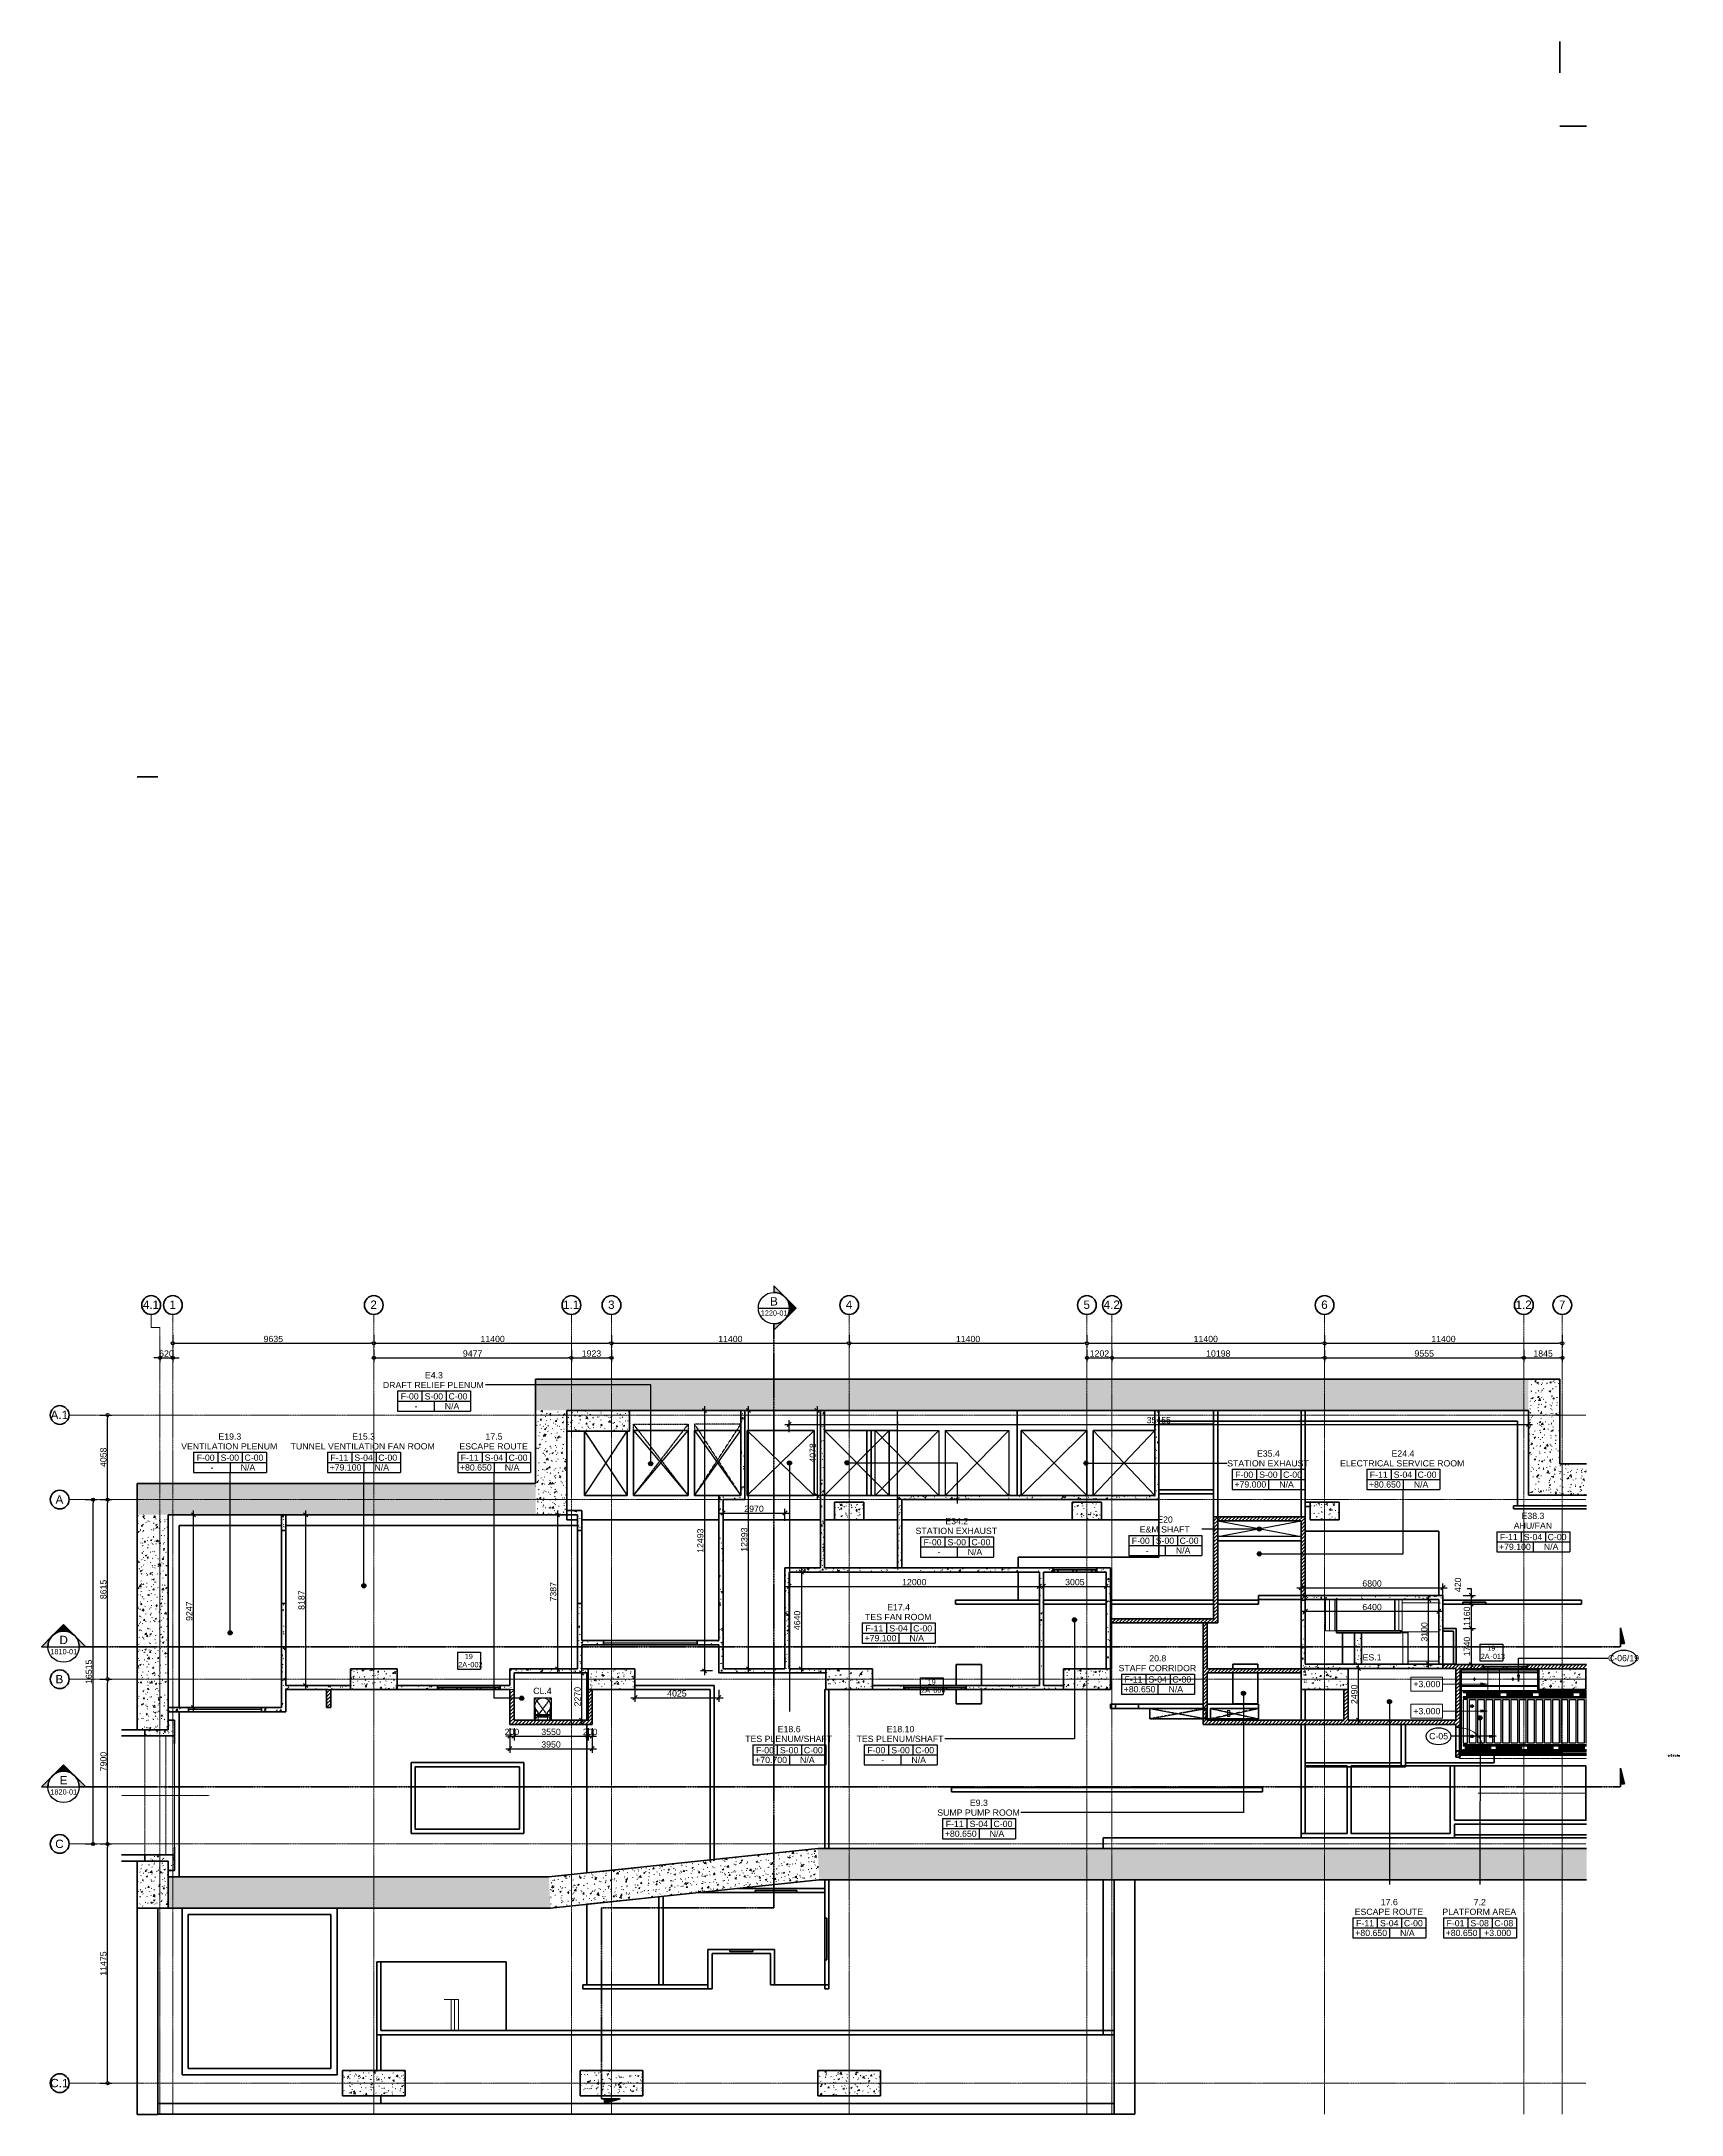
# Model space of a CAD drawing. Header units: millimetres. Extents: x -920220 to -841565, y -17301 to 82135.
import ezdxf
from ezdxf.enums import TextEntityAlignment as Align
from ezdxf.xclip import XClip

# ---------------------------------------------------------------- set-up
doc = ezdxf.new("R2010")
doc.units = ezdxf.units.MM
doc.header["$XCLIPFRAME"] = 0
for name, pattern in [('DASH', [6.35, 3.175, -3.175]), ('DPA_Grid _ Level 100', [10, 5.5, -1.6, 1.3, -1.6]), ('DPA_Hidden 500', [1.4, 0.8, -0.6]), ('DPA_Overhead 100', [2.75, 1.75, -1]), ('Hidden', [7.2, 4.7, -2.5])]:
    doc.linetypes.add(name, pattern=pattern)
for name, color, linetype in [('000 - WIPEOUT', 250, 'Continuous'), ('001 - ASCESSORIES', 251, 'Continuous'), ('A04_TUBE SERIES', 2, 'Continuous'), ('A11_ALU.SOLID SHEET', 2, 'Continuous')]:
    doc.layers.add(name, color=color, linetype=linetype)
for name, color, linetype, lineweight in [('_ _ A-DETL-OPENING', 1, 'Continuous', 25), ('A-ANNO-DIMS', 1, 'Continuous', 9), ('A-ANNO-NOTE', 3, 'Continuous', 25), ('A-COLS', 5, 'Continuous', 70), ('A-COLS-E', 1, 'Continuous', 35), ('A-DETL', 1, 'Continuous', 70), ('A-DETL-GENF', 2, 'Continuous', 9), ('A-DETL-MBND', 2, 'Hidden', 9), ('A-DETL-MEDM', 4, 'Continuous', 50), ('A-DETL-THIN', 1, 'Continuous', 25), ('A-DOOR', 3, 'Continuous', 35), ('A-DOOR-E', 2, 'Continuous', 25), ('A-DOOR-FRAM', 3, 'Continuous', 25), ('A-DOOR-IDEN', 3, 'Continuous', 25), ('A-FLOR', 6, 'Continuous', 70), ('A-FLOR-E', 2, 'Continuous', 35), ('A-FLOR-OVHD', 2, 'DPA_Overhead 100', 25), ('A-GENM', 1, 'Continuous', 9), ('A-GENM-HDLN', 2, 'DPA_Hidden 500', 9), ('A-GENM-IDEN', 3, 'Continuous', 25), ('A-GLAZ-CURT', 2, 'Continuous', 9), ('A-ROOM-IDEN', 3, 'Continuous', 25), ('A-ROOM-LINE', 3, 'Continuous', 25), ('A-WALL', 5, 'Continuous', 35), ('A-WALL-FNSH', 2, 'Continuous', 35), ('A-WALL-PATT', 1, 'Continuous', 35), ('E-LITE-EQPM', 2, 'Continuous', 9), ('G-ANNO-SECL', 3, 'Continuous', 9), ('G-ANNO-TEXT', 3, 'Continuous', 9), ('Q-SPCQ', 2, 'Continuous', 35), ('Q-SPCQ-HDLN', 2, 'DASH', 9), ('S-FNDN', 2, 'Continuous', 35), ('S-GRID', 251, 'Continuous', 9), ('S-GRID-IDEN', 3, 'Continuous', 50), ('S-STRS-IDEN', 3, 'Continuous', 25), ('S-STRS-MBND', 2, 'Continuous', 35), ('WALL', 5, 'Continuous', 35), ('WALL-E', 2, 'Continuous', 35)]:
    doc.layers.add(name, color=color, linetype=linetype, lineweight=lineweight)
doc.styles.add('Arial', font='arial.ttf', dxfattribs={"height": 400})
doc.styles.add('Arial_1', font='arial.ttf', dxfattribs={"height": 250})
doc.styles.add('Arial_2', font='arial.ttf', dxfattribs={"height": 300})
doc.styles.add('Arial_3', font='arial.ttf', dxfattribs={"height": 2.5})
doc.styles.add('Arial_4', font='arial.ttf', dxfattribs={"height": 3})
doc.styles.add('Arial_5', font='arial.ttf', dxfattribs={"height": 2})
doc.styles.add('Arial_6', font='arial.ttf', dxfattribs={"height": 1.5})
doc.styles.add('Arial_B', font='arialbd.ttf', dxfattribs={"height": 4})
doc.styles.add('Arial_B_1', font='arialbd.ttf', dxfattribs={"height": 3})
doc.dimstyles.new('DPA-DIM-3_0_C-C', dxfattribs={"dimscale": 304.8, "dimtxt": 306.07782, "dimasz": 0.492126, "dimexe": 0.656168, "dimexo": 0.0625, "dimgap": 0.164042, "dimtad": 1, "dimdec": 0, "dimzin": 0, "dimdsep": 46, "dimtxsty": 'Arial_2', "dimblk1": 'DOTBLANK', "dimblk2": 'DOTBLANK', "dimsah": 1, "dimcen": 0.09, "dimdle": 0.656168, "dimadec": 8, "dimazin": 0, "dimtfac": 1, "dimtdec": 4, "dimtix": 1, "dimtmove": 0, "dimatfit": 3, "dimfxl": 1.312336, "dimfxlon": 1, "dimtvp": 1, "dimtolj": 1, "dimtzin": 0, "dimarcsym": 2})
doc.dimstyles.new('DPA-DIM-3_0_C-T_1', dxfattribs={"dimscale": 304.8, "dimtxt": 306.07782, "dimasz": 0.492126, "dimexe": 0.656168, "dimexo": 0.0625, "dimgap": 0.164042, "dimtad": 0, "dimjust": 2, "dimdec": 0, "dimzin": 0, "dimdsep": 46, "dimtxsty": 'Arial_2', "dimblk1": 'DOTBLANK', "dimblk2": 'OBLIQUE', "dimsah": 1, "dimcen": 0.09, "dimdle": 0.656168, "dimadec": 8, "dimazin": 0, "dimtfac": 1, "dimtdec": 4, "dimtix": 1, "dimtmove": 2, "dimatfit": 3, "dimfxl": 1.312336, "dimfxlon": 1, "dimtvp": 1, "dimtolj": 1, "dimtzin": 0, "dimarcsym": 2})
doc.dimstyles.new('DPA-DIM-3_0_T-T', dxfattribs={"dimscale": 304.8, "dimtxt": 306.07782, "dimasz": 0.656168, "dimexe": 0.656168, "dimexo": 0.0625, "dimgap": 0.164042, "dimtad": 1, "dimdec": 0, "dimzin": 0, "dimdsep": 46, "dimtxsty": 'Arial_2', "dimblk1": 'OBLIQUE', "dimblk2": 'OBLIQUE', "dimsah": 1, "dimcen": 0.09, "dimdle": 0.656168, "dimadec": 8, "dimazin": 0, "dimtfac": 1, "dimtdec": 4, "dimtix": 1, "dimtmove": 0, "dimatfit": 3, "dimfxl": 1.312336, "dimfxlon": 1, "dimtvp": 1, "dimtolj": 1, "dimtzin": 0, "dimarcsym": 2})
doc.dimstyles.new('DPA-DIM-3_0_T-T_1', dxfattribs={"dimscale": 304.8, "dimtxt": 306.07782, "dimasz": 0.656168, "dimexe": 0.656168, "dimexo": 0.0625, "dimgap": 0.164042, "dimtad": 1, "dimdec": 0, "dimzin": 0, "dimdsep": 46, "dimtxsty": 'Arial_2', "dimblk1": 'OBLIQUE', "dimblk2": 'OBLIQUE', "dimsah": 1, "dimcen": 0.09, "dimdle": 0.656168, "dimadec": 8, "dimazin": 0, "dimtfac": 1, "dimtdec": 4, "dimtix": 1, "dimtmove": 1, "dimatfit": 3, "dimfxl": 1.312336, "dimfxlon": 1, "dimtvp": 1, "dimtolj": 1, "dimtzin": 0, "dimarcsym": 2})
pattern_1 = [(50, (0, 0), (728.7365, -63.75582), [76.2, -838.2]), (355, (0, 0), (-140.9716, 764.2276), [60.96, -670.56]), (100.451, (60.7, -5.3), (587.77, 700.46675), [64.76, -712.36]), (46.184, (0, 203.2), (1084.3162, -168.171), [114.3, -1257.3]), (96.636, (90.4, 189.2), (949.6099, 989.7098), [97.14, -1068.54]), (351.184, (0, 203.2), (949.6206, 989.7012), [91.44, -1005.84]), (21, (101.6, 152.4), (606.45787, -409.06057), [76.2, -838.2]), (326, (101.6, 152.4), (247.20834, 736.7529), [60.96, -670.56]), (71.451, (152.14, 118.3), (853.66825, 327.68547), [64.76, -712.36]), (37.5, (0, 0), (12.35469, 338.22012), [33.528, -628.904, 33.528, -647.192, -673.1]), (37.5, (0, 0), (12.35469, 338.22012), [-1343.152, 33.528, -639.572]), (7.5, (0, 0), (267.27887, 400.72213), [33.528, -354.584, 33.528, -613.664, -256.54]), (7.5, (0, 0), (267.27887, 400.72213), [-1035.304, 33.528, -223.012]), (327.5, (-226.57, 0), (542.36333, -22.915345), [33.528, -220.472, 33.528, -758.952, -1051.56]), (327.5, (-226.57, 0), (542.36333, -22.915345), [-1046.48, 33.528, -1018.032]), (317.5, (-328.17, 0), (592.51696, 101.7071), [33.528, -296.672, 33.528, -492.76, -746.76]), (317.5, (-328.17, 0), (592.51696, 101.7071), [-856.488, 33.528, -713.232])]
pattern_2 = [(45, (0, 0), (-84.852814, 84.852814), [])]
pattern_3 = [(45, (0, 0), (-212.13203, 212.13203), []), (135, (0, 0), (-212.13203, -212.13203), [])]
pattern_4 = [(135, (-842133.9142, 1.539), (-2.539928, 2e-16), [1.034, -2.558]), (135, (-842135.1842, 0.2694), (-2.539928, 2e-16), [1.034, -2.558]), (135, (-842135.8196, 2.174), (-2.539928, 2e-16), [0.51703, -3.075]), (135, (-842134.5492, 0.9044), (-2.539928, 2e-16), [1.034, -2.558]), (135, (-842133.6452, 0), (-2.539928, 2e-16), [0.51703, -3.075])]

# ---------------------------------------------------------------- blocks, each defined once
blk = doc.blocks.new('vent_grill - vent_grill H3500xW3500-11544779-4260-01 ENLARGED UPPER PLATFORM LEVEL - REFLECTED CEILING PLAN - SHEET 1')
at = {"layer": 'A-DOOR-E'}
blk.add_line((-1750, 0), (1750, 0), dxfattribs=at)
blk = doc.blocks.new('A33 - _Wall_ Access Panel 3000 x 3000-18927022-4260-01 ENLARGED UPPER PLATFORM LEVEL - REFLECTED CEILING PLAN - SHEET 1')
at = {"layer": 'A-DOOR'}
for p, q in [((-572, 0), (-372, 0)), ((-572, -35), (-572, 0)), ((-372, 0), (-372, -35)), ((372, 0), (572, 0)), ((372, -35), (372, 0)), ((572, 0), (572, -35)), ((-1450, 0), (-1250, 0)), ((-1450, -35), (-1450, 0)), ((-1435, -35), (-1450, -35)), ((-1450, -100), (-1450, -65)), ((-1450, -65), (-1435, -65)), ((-1250, -100), (-1450, -100)), ((-1435, -65), (-1435, -35)), ((-1250, -35), (-1265, -35)), ((-1265, -35), (-1265, -65)), ((-1265, -35), (-1250, -35)), ((-1265, -65), (-1265, -35)), ((-1265, -65), (-1250, -65)), ((-1250, -65), (-1265, -65)), ((-1250, 0), (-1250, -35)), ((-1250, -35), (-1250, 0)), ((-1250, 0), (-572, 0)), ((-1250, -65), (-1250, -100)), ((-1250, -100), (-1250, -65)), ((-572, -100), (-1250, -100)), ((-572, 0), (-572, -35)), ((-557, -35), (-572, -35)), ((-572, -35), (-557, -35)), ((-572, -100), (-572, -65)), ((-572, -65), (-557, -65)), ((-557, -65), (-572, -65)), ((-572, -65), (-572, -100)), ((-372, -100), (-572, -100)), ((-557, -65), (-557, -35)), ((-557, -35), (-557, -65)), ((-372, -35), (-387, -35)), ((-387, -35), (-387, -65)), ((-387, -35), (-372, -35)), ((-387, -65), (-387, -35)), ((-387, -65), (-372, -65)), ((-372, -65), (-387, -65)), ((-372, -35), (-372, 0)), ((-372, 0), (372, 0)), ((-372, -65), (-372, -100)), ((-372, -100), (-372, -65)), ((372, -100), (-372, -100)), ((372, 0), (372, -35)), ((387, -35), (372, -35)), ((372, -35), (387, -35)), ((372, -100), (372, -65)), ((372, -65), (387, -65)), ((387, -65), (372, -65)), ((372, -65), (372, -100)), ((572, -100), (372, -100)), ((387, -65), (387, -35)), ((387, -35), (387, -65)), ((572, -35), (557, -35)), ((557, -35), (557, -65)), ((557, -35), (572, -35)), ((557, -65), (557, -35)), ((557, -65), (572, -65)), ((572, -65), (557, -65)), ((572, -35), (572, 0)), ((572, 0), (1250, 0)), ((572, -65), (572, -100)), ((572, -100), (572, -65)), ((1250, -100), (572, -100)), ((1250, 0), (1450, 0)), ((1250, -35), (1250, 0)), ((1250, 0), (1250, -35)), ((1265, -35), (1250, -35)), ((1250, -35), (1265, -35)), ((1250, -100), (1250, -65)), ((1250, -65), (1265, -65)), ((1265, -65), (1250, -65)), ((1250, -65), (1250, -100)), ((1450, -100), (1250, -100)), ((1265, -65), (1265, -35)), ((1265, -35), (1265, -65)), ((1450, -35), (1435, -35)), ((1435, -35), (1435, -65)), ((1435, -65), (1450, -65)), ((1450, 0), (1450, -35)), ((1450, -65), (1450, -100))]:
    blk.add_line(p, q, dxfattribs=at)
at = {"layer": 'A-DOOR-E'}
for p, q in [((-372, 0), (-572, 0)), ((-572, 0), (-572, -35)), ((-372, -35), (-372, 0)), ((372, 0), (372, -35)), ((572, 0), (372, 0)), ((572, -35), (572, 0)), ((-1250, 0), (-1450, 0)), ((-1450, 0), (-1450, -35)), ((-1450, -35), (-1435, -35)), ((-1435, -65), (-1450, -65)), ((-1450, -65), (-1450, -100)), ((-1450, -100), (-1250, -100)), ((-1435, -35), (-1435, -65)), ((-1265, -65), (-1265, -35)), ((-1265, -35), (-1250, -35)), ((-1250, -35), (-1265, -35)), ((-1265, -35), (-1265, -65)), ((-1265, -65), (-1265, -35)), ((-1265, -35), (-1250, -35)), ((-1250, -35), (-1265, -35)), ((-1265, -35), (-1265, -65)), ((-1265, -65), (-1265, -35)), ((-1265, -35), (-1250, -35)), ((-1265, -65), (-1265, -35)), ((-1265, -35), (-1250, -35)), ((-1265, -35), (-1250, -35)), ((-1265, -65), (-1265, -35)), ((-1250, -35), (-1265, -35)), ((-1265, -35), (-1265, -65)), ((-1250, -65), (-1265, -65)), ((-1265, -65), (-1250, -65)), ((-1250, -65), (-1265, -65)), ((-1265, -65), (-1250, -65)), ((-1250, -65), (-1265, -65)), ((-1250, -65), (-1265, -65)), ((-1250, -65), (-1265, -65)), ((-1265, -65), (-1250, -65)), ((-1250, -35), (-1250, 0)), ((-572, 0), (-1250, 0)), ((-1250, 0), (-1250, -35)), ((-1250, -35), (-1250, 0)), ((-1250, 0), (-572, 0)), ((-572, 0), (-1250, 0)), ((-1250, 0), (-1250, -35)), ((-1250, -35), (-1250, 0)), ((-1250, 0), (-572, 0)), ((-1250, -35), (-1250, 0)), ((-1250, 0), (-572, 0)), ((-1250, 0), (-572, 0)), ((-1250, -35), (-1250, 0)), ((-572, 0), (-1250, 0)), ((-1250, 0), (-1250, -35)), ((-1250, -100), (-1250, -65)), ((-1250, -65), (-1250, -100)), ((-1250, -100), (-1250, -65)), ((-1250, -65), (-1250, -100)), ((-1250, -100), (-1250, -65)), ((-1250, -100), (-1250, -65)), ((-1250, -100), (-1250, -65)), ((-1250, -65), (-1250, -100)), ((-1250, -100), (-572, -100)), ((-572, -100), (-1250, -100)), ((-1250, -100), (-572, -100)), ((-572, -100), (-1250, -100)), ((-572, -100), (-1250, -100)), ((-572, -100), (-1250, -100)), ((-1250, -100), (-572, -100)), ((-572, -35), (-572, 0)), ((-572, 0), (-572, -35)), ((-572, -35), (-572, 0)), ((-572, 0), (-572, -35)), ((-572, 0), (-572, -35)), ((-572, 0), (-572, -35)), ((-572, -35), (-572, 0)), ((-572, -35), (-557, -35)), ((-557, -35), (-572, -35)), ((-572, -35), (-557, -35)), ((-557, -35), (-572, -35)), ((-572, -35), (-557, -35)), ((-572, -35), (-557, -35)), ((-572, -35), (-557, -35)), ((-557, -35), (-572, -35)), ((-557, -65), (-572, -65)), ((-572, -65), (-572, -100)), ((-572, -100), (-572, -65)), ((-572, -65), (-557, -65)), ((-557, -65), (-572, -65)), ((-572, -65), (-572, -100)), ((-572, -100), (-572, -65)), ((-572, -65), (-557, -65)), ((-557, -65), (-572, -65)), ((-572, -65), (-572, -100)), ((-557, -65), (-572, -65)), ((-572, -65), (-572, -100)), ((-572, -65), (-572, -100)), ((-557, -65), (-572, -65)), ((-572, -100), (-572, -65)), ((-572, -65), (-557, -65)), ((-572, -100), (-372, -100)), ((-557, -35), (-557, -65)), ((-557, -65), (-557, -35)), ((-557, -35), (-557, -65)), ((-557, -65), (-557, -35)), ((-557, -35), (-557, -65)), ((-557, -35), (-557, -65)), ((-557, -35), (-557, -65)), ((-557, -65), (-557, -35)), ((-387, -65), (-387, -35)), ((-387, -35), (-372, -35)), ((-372, -35), (-387, -35)), ((-387, -35), (-387, -65)), ((-387, -65), (-387, -35)), ((-387, -35), (-372, -35)), ((-372, -35), (-387, -35)), ((-387, -35), (-387, -65)), ((-387, -65), (-387, -35)), ((-387, -35), (-372, -35)), ((-387, -65), (-387, -35)), ((-387, -35), (-372, -35)), ((-387, -35), (-372, -35)), ((-387, -65), (-387, -35)), ((-372, -35), (-387, -35)), ((-387, -35), (-387, -65)), ((-372, -65), (-387, -65)), ((-387, -65), (-372, -65)), ((-372, -65), (-387, -65)), ((-387, -65), (-372, -65)), ((-372, -65), (-387, -65)), ((-372, -65), (-387, -65)), ((-372, -65), (-387, -65)), ((-387, -65), (-372, -65)), ((372, 0), (-372, 0)), ((-372, 0), (-372, -35)), ((-372, -35), (-372, 0)), ((-372, 0), (372, 0)), ((372, 0), (-372, 0)), ((-372, 0), (-372, -35)), ((-372, -35), (-372, 0)), ((-372, 0), (372, 0)), ((-372, -35), (-372, 0)), ((-372, 0), (372, 0)), ((-372, 0), (372, 0)), ((-372, -35), (-372, 0)), ((372, 0), (-372, 0)), ((-372, 0), (-372, -35)), ((-372, -100), (-372, -65)), ((-372, -65), (-372, -100)), ((-372, -100), (-372, -65)), ((-372, -65), (-372, -100)), ((-372, -100), (-372, -65)), ((-372, -100), (-372, -65)), ((-372, -100), (-372, -65)), ((-372, -65), (-372, -100)), ((-372, -100), (372, -100)), ((372, -100), (-372, -100)), ((-372, -100), (372, -100)), ((372, -100), (-372, -100)), ((372, -100), (-372, -100)), ((372, -100), (-372, -100)), ((-372, -100), (372, -100)), ((372, -35), (372, 0)), ((372, 0), (372, -35)), ((372, -35), (372, 0)), ((372, 0), (372, -35)), ((372, 0), (372, -35)), ((372, 0), (372, -35)), ((372, -35), (372, 0)), ((372, -35), (387, -35)), ((387, -35), (372, -35)), ((372, -35), (387, -35)), ((387, -35), (372, -35)), ((372, -35), (387, -35)), ((372, -35), (387, -35)), ((372, -35), (387, -35)), ((387, -35), (372, -35)), ((387, -65), (372, -65)), ((372, -65), (372, -100)), ((372, -100), (372, -65)), ((372, -65), (387, -65)), ((387, -65), (372, -65)), ((372, -65), (372, -100)), ((372, -100), (372, -65)), ((372, -65), (387, -65)), ((387, -65), (372, -65)), ((372, -65), (372, -100)), ((387, -65), (372, -65)), ((372, -65), (372, -100)), ((372, -65), (372, -100)), ((387, -65), (372, -65)), ((372, -100), (372, -65)), ((372, -65), (387, -65)), ((372, -100), (572, -100)), ((387, -35), (387, -65)), ((387, -65), (387, -35)), ((387, -35), (387, -65)), ((387, -65), (387, -35)), ((387, -35), (387, -65)), ((387, -35), (387, -65)), ((387, -35), (387, -65)), ((387, -65), (387, -35)), ((557, -65), (557, -35)), ((557, -35), (572, -35)), ((572, -35), (557, -35)), ((557, -35), (557, -65)), ((557, -65), (557, -35)), ((557, -35), (572, -35)), ((572, -35), (557, -35)), ((557, -35), (557, -65)), ((557, -65), (557, -35)), ((557, -35), (572, -35)), ((557, -65), (557, -35)), ((557, -35), (572, -35)), ((557, -35), (572, -35)), ((557, -65), (557, -35)), ((572, -35), (557, -35)), ((557, -35), (557, -65)), ((572, -65), (557, -65)), ((557, -65), (572, -65)), ((572, -65), (557, -65)), ((557, -65), (572, -65)), ((572, -65), (557, -65)), ((572, -65), (557, -65)), ((572, -65), (557, -65)), ((557, -65), (572, -65)), ((1250, 0), (572, 0)), ((572, 0), (572, -35)), ((572, -35), (572, 0)), ((572, 0), (1250, 0)), ((1250, 0), (572, 0)), ((572, 0), (572, -35)), ((572, -35), (572, 0)), ((572, 0), (1250, 0)), ((572, -35), (572, 0)), ((572, 0), (1250, 0)), ((572, 0), (1250, 0)), ((572, -35), (572, 0)), ((1250, 0), (572, 0)), ((572, 0), (572, -35)), ((572, -100), (572, -65)), ((572, -65), (572, -100)), ((572, -100), (572, -65)), ((572, -65), (572, -100)), ((572, -100), (572, -65)), ((572, -100), (572, -65)), ((572, -100), (572, -65)), ((572, -65), (572, -100)), ((572, -100), (1250, -100)), ((1250, -100), (572, -100)), ((572, -100), (1250, -100)), ((1250, -100), (572, -100)), ((1250, -100), (572, -100)), ((1250, -100), (572, -100)), ((572, -100), (1250, -100)), ((1450, 0), (1250, 0)), ((1250, 0), (1250, -35)), ((1250, -35), (1250, 0)), ((1250, 0), (1250, -35)), ((1250, -35), (1250, 0)), ((1250, 0), (1250, -35)), ((1250, 0), (1250, -35)), ((1250, 0), (1250, -35)), ((1250, -35), (1250, 0)), ((1250, -35), (1265, -35)), ((1265, -35), (1250, -35)), ((1250, -35), (1265, -35)), ((1265, -35), (1250, -35)), ((1250, -35), (1265, -35)), ((1250, -35), (1265, -35)), ((1250, -35), (1265, -35)), ((1265, -35), (1250, -35)), ((1265, -65), (1250, -65)), ((1250, -65), (1250, -100)), ((1250, -100), (1250, -65)), ((1250, -65), (1265, -65)), ((1265, -65), (1250, -65)), ((1250, -65), (1250, -100)), ((1250, -100), (1250, -65)), ((1250, -65), (1265, -65)), ((1265, -65), (1250, -65)), ((1250, -65), (1250, -100)), ((1265, -65), (1250, -65)), ((1250, -65), (1250, -100)), ((1250, -65), (1250, -100)), ((1265, -65), (1250, -65)), ((1250, -100), (1250, -65)), ((1250, -65), (1265, -65)), ((1250, -100), (1450, -100)), ((1265, -35), (1265, -65)), ((1265, -65), (1265, -35)), ((1265, -35), (1265, -65)), ((1265, -65), (1265, -35)), ((1265, -35), (1265, -65)), ((1265, -35), (1265, -65)), ((1265, -35), (1265, -65)), ((1265, -65), (1265, -35)), ((1435, -65), (1435, -35)), ((1435, -35), (1450, -35)), ((1450, -65), (1435, -65)), ((1450, -35), (1450, 0)), ((1450, -100), (1450, -65))]:
    blk.add_line(p, q, dxfattribs=at)
at = {"layer": 'A-DOOR-FRAM'}
for p, q in [((-1500, 0), (-1500, -100)), ((-1450, 0), (-1500, 0)), ((-1500, -100), (-1450, -100)), ((-1450, -35), (-1450, 0)), ((-1435, -35), (-1450, -35)), ((-1450, -65), (-1435, -65)), ((-1450, -100), (-1450, -65)), ((-1435, -65), (-1435, -35)), ((1435, -65), (1435, -35)), ((1435, -35), (1450, -35)), ((1450, -65), (1435, -65)), ((1450, 0), (1500, 0)), ((1450, -35), (1450, 0)), ((1450, -100), (1450, -65)), ((1500, -100), (1450, -100)), ((1500, 0), (1500, -100))]:
    blk.add_line(p, q, dxfattribs=at)
blk = doc.blocks.new('vent_grill - vent_grill H4500xW4500-9404040-4260-01 ENLARGED UPPER PLATFORM LEVEL - REFLECTED CEILING PLAN - SHEET 1')
at = {"layer": 'A-DOOR-E'}
blk.add_line((-2250, 0), (2250, 0), dxfattribs=at)
blk = doc.blocks.new('Dpa_Tunnel_B_5700 - Dpa_Tunnel_B_5700-6780011-4260-01 ENLARGED UPPER PLATFORM LEVEL - REFLECTED CEILING PLAN - SHEET 1')
at = {"layer": 'A-DETL-GENF'}
for p, q in [((561, 2850), (3100, 2850)), ((561, -2850), (3100, -2850))]:
    blk.add_line(p, q, dxfattribs=at)
at = {"layer": 'A-GENM'}
blk.add_line((3100, -2850), (3100, 2850), dxfattribs=at)
at = {"layer": 'A-GENM-HDLN'}
for p, q in [((1680, 2850), (2680, 2850)), ((1680, -2850), (1680, 2850)), ((2680, 2850), (2680, -2850)), ((561, 0), (4781, 0)), ((2680, -2850), (1680, -2850))]:
    blk.add_line(p, q, dxfattribs=at)
blk = doc.blocks.new('DPA_GM-Cage Ladder - H5760 with Protection Ring-8199286-4260-01 ENLARGED UPPER PLATFORM LEVEL - REFLECTED CEILING PLAN - SHEET 1')
at = {"layer": 'A-GENM'}
for p, q in [((90, 1143), (90, 1148)), ((160, 1148), (160, 1143)), ((-253, 805), (-248, 805)), ((-248, 735), (-253, 735)), ((-198, 75), (-248, 75)), ((-228, 350), (-228, 628)), ((-225, 350), (-228, 350)), ((-228, 350), (-228, 255)), ((-228, 255), (-223, 255)), ((-225, 305), (-225, 622)), ((-225, 305), (-225, 622)), ((-225, 305), (-225, 622)), ((-225, 305), (-225, 355)), ((-225, 305), (-225, 355)), ((-225, 355), (-100, 355)), ((-225, 305), (-225, 355)), ((-225, 350), (-225, 355)), ((-225, 355), (-225, 305)), ((-225, 338), (-225, 349)), ((-225, 318), (-225, 332)), ((-225, 292), (-225, 310)), ((-100, 305), (-225, 305)), ((-220, 305), (-225, 305)), ((-100, 305), (-225, 305)), ((-220, 305), (-225, 305)), ((-100, 305), (-225, 305)), ((-220, 305), (-225, 305)), ((-225, 305), (-225, 255)), ((-225, 305), (-100, 305)), ((-225, 255), (-225, 283)), ((-225, 255), (-225, 75)), ((-220, 611), (-220, 355)), ((-220, 611), (-220, 305)), ((-220, 611), (-220, 355)), ((-220, 355), (-100, 355)), ((-220, 355), (-100, 355)), ((-100, 355), (-220, 355)), ((-220, 306), (-220, 255)), ((-220, 255), (-220, 305)), ((-220, 75), (-220, 255)), ((-148, 80), (-148, 75)), ((-100, 80), (-148, 80)), ((-95, 75), (-148, 75)), ((-105, 355), (-105, 468)), ((-105, 355), (-105, 468)), ((-105, 355), (-105, 468)), ((-100, 355), (-105, 355)), ((-100, 355), (-105, 355)), ((-100, 355), (-105, 355)), ((-100, 470), (-100, 355)), ((-100, 470), (-100, 355)), ((-100, 470), (-100, 355)), ((-100, 355), (-100, 305)), ((-100, 355), (-100, 305)), ((-100, 355), (-100, 305)), ((-100, 355), (-100, 305)), ((-100, 305), (-100, 355)), ((-95, 355), (-100, 355)), ((-100, 305), (-95, 305)), ((-95, 305), (-100, 305)), ((-100, 305), (-100, 80)), ((-95, 355), (-95, 305)), ((-95, 347), (345, 347)), ((-95, 347), (345, 347)), ((-95, 347), (345, 347)), ((-95, 347), (345, 347)), ((-95, 347), (345, 347)), ((-95, 347), (345, 347)), ((-95, 347), (345, 347)), ((-95, 347), (345, 347)), ((-95, 347), (345, 347)), ((-95, 347), (345, 347)), ((-95, 347), (345, 347)), ((-95, 313), (-95, 347)), ((-95, 347), (-95, 313)), ((-95, 313), (-95, 347)), ((-95, 347), (-95, 313)), ((-95, 313), (-95, 347)), ((-95, 347), (-95, 313)), ((-95, 313), (-95, 347)), ((-95, 347), (-95, 313)), ((-95, 313), (-95, 347)), ((-95, 347), (-95, 313)), ((-95, 313), (-95, 347)), ((-95, 347), (-95, 313)), ((-95, 313), (-95, 347)), ((-95, 347), (-95, 313)), ((-95, 313), (-95, 347)), ((-95, 347), (-95, 313)), ((-95, 313), (-95, 347)), ((-95, 347), (-95, 313)), ((-95, 313), (-95, 347)), ((-95, 347), (-95, 313)), ((-95, 313), (-95, 347)), ((-95, 347), (-95, 313)), ((-95, 347), (345, 347)), ((-95, 313), (-95, 347)), ((-95, 347), (-95, 313)), ((-95, 319), (-95, 341)), ((345, 312), (-95, 312)), ((345, 312), (-95, 312)), ((345, 312), (-95, 312)), ((345, 312), (-95, 312)), ((345, 312), (-95, 312)), ((345, 312), (-95, 312)), ((345, 312), (-95, 312)), ((345, 312), (-95, 312)), ((345, 312), (-95, 312)), ((345, 312), (-95, 312)), ((345, 312), (-95, 312)), ((345, 312), (-95, 312)), ((-95, 75), (-95, 305)), ((-95, 75), (-95, 250)), ((-95, 250), (345, 250)), ((-95, 230), (-95, 75)), ((345, 230), (-95, 230)), ((345, 75), (-95, 75)), ((345, 75), (-95, 75)), ((350, 355), (345, 355)), ((345, 305), (345, 355)), ((345, 313), (345, 347)), ((345, 347), (345, 313)), ((345, 313), (345, 347)), ((345, 347), (345, 313)), ((345, 313), (345, 347)), ((345, 347), (345, 313)), ((345, 313), (345, 347)), ((345, 347), (345, 313)), ((345, 313), (345, 347)), ((345, 347), (345, 313)), ((345, 313), (345, 347)), ((345, 347), (345, 313)), ((345, 313), (345, 347)), ((345, 347), (345, 313)), ((345, 313), (345, 347)), ((345, 347), (345, 313)), ((345, 313), (345, 347)), ((345, 347), (345, 313)), ((345, 313), (345, 347)), ((345, 347), (345, 313)), ((345, 313), (345, 347)), ((345, 347), (345, 313)), ((345, 313), (345, 347)), ((345, 347), (345, 313)), ((345, 341), (345, 319)), ((345, 305), (350, 305)), ((350, 305), (345, 305)), ((345, 305), (345, 75)), ((345, 250), (345, 75)), ((345, 230), (345, 75)), ((397, 75), (345, 75)), ((350, 355), (350, 470)), ((350, 355), (350, 470)), ((350, 355), (350, 470)), ((350, 355), (470, 355)), ((350, 305), (350, 355)), ((355, 355), (350, 355)), ((350, 355), (475, 355)), ((350, 305), (350, 355)), ((355, 355), (350, 355)), ((350, 355), (470, 355)), ((350, 305), (350, 355)), ((355, 355), (350, 355)), ((350, 305), (350, 355)), ((470, 355), (350, 355)), ((350, 355), (350, 305)), ((475, 305), (350, 305)), ((475, 305), (350, 305)), ((475, 305), (350, 305)), ((350, 305), (475, 305)), ((350, 80), (350, 305)), ((397, 80), (350, 80)), ((355, 468), (355, 355)), ((355, 468), (355, 355)), ((355, 468), (355, 355)), ((397, 75), (397, 80)), ((497, 75), (447, 75)), ((470, 355), (470, 611)), ((470, 305), (470, 611)), ((470, 355), (470, 611)), ((470, 255), (470, 306)), ((475, 305), (470, 305)), ((475, 305), (470, 305)), ((475, 305), (470, 305)), ((470, 305), (470, 255)), ((470, 255), (470, 75)), ((472, 255), (477, 255)), ((475, 622), (475, 305)), ((475, 622), (475, 305)), ((475, 622), (475, 305)), ((475, 355), (475, 305)), ((475, 355), (475, 305)), ((475, 355), (475, 305)), ((475, 305), (475, 355)), ((475, 355), (475, 350)), ((477, 350), (475, 350)), ((475, 349), (475, 338)), ((475, 332), (475, 318)), ((475, 310), (475, 292)), ((475, 255), (475, 305)), ((475, 283), (475, 255)), ((475, 75), (475, 255)), ((477, 628), (477, 350)), ((477, 255), (477, 350)), ((498, 805), (503, 805)), ((503, 735), (498, 735))]:
    blk.add_line(p, q, dxfattribs=at)
at = {"layer": 'A-GENM', "lineweight": 35}
for p, q in [((-100, 355), (-95, 355)), ((-100, 305), (-100, 355)), ((-95, 305), (-100, 305)), ((-95, 355), (-95, 305)), ((-95, 319), (-95, 341)), ((-95, 341), (345, 341)), ((345, 319), (-95, 319)), ((345, 355), (350, 355)), ((345, 305), (345, 355)), ((345, 341), (345, 319)), ((350, 305), (345, 305)), ((350, 355), (350, 305))]:
    blk.add_line(p, q, dxfattribs=at)
at = {"layer": 'A-GENM'}
for radius, start, end in [(380, 337.08046, 202.91954), (375, 306.8699, 233.1301), (380, 95.35481, 161.69982), (380, 95.35481, 161.69982), (375, 18.55157, 161.44843), (375, 18.55157, 161.44843), (375, 141.03204, 145.67041), (380, 135.42391, 141.10464), (375, 130.82563, 135.36108), (380, 125.0413, 130.70233), (375, 120.58045, 124.99283), (380, 114.52891, 120.52675), (380, 103.62717, 110.35117), (375, 100.22433, 110.37799), (380, 95.3547, 100.17558), (375, 79.811, 100.189), (380, 84.6446, 95.3554), (375, 84.6446, 95.3554), (380, 18.30018, 84.64519), (380, 18.30018, 84.64519), (380, 79.82442, 84.6453), (375, 69.62201, 79.77567), (380, 69.64883, 76.37283), (380, 59.47325, 65.47109), (375, 55.00717, 59.41955), (380, 49.29767, 54.9587), (375, 44.63892, 49.17437), (380, 38.89536, 44.57609), (375, 34.32959, 38.96796), (380, 174.6446, 185.3554), (380, 181.09653, 181.98832), (380, 181.73345, 183.12195), (380, 181.73345, 183.12195), (380, 161.85789, 174.64978), (380, 161.85789, 174.64978), (380, 185.36017, 202.91954), (380, 185.36017, 202.91954), (380, 186.82465, 192.20923), (380, 166.31217, 171.7674), (375, 161.56505, 181.42835), (375, 161.56505, 181.42835), (375, 174.6446, 185.3554), (375, 182.45725, 186.69072), (375, 182.77032, 233.1301), (375, 182.77032, 233.1301), (375, 171.65125, 176.45288), (375, 192.06405, 196.92254), (375, 161.44939, 166.20661), (380, 197.07065, 201.93142), (380, 156.03938, 161.54648), (380, 204.78398, 214.07752), (380, 204.78398, 232.75222), (380, 204.78398, 214.07752), (375, 151.23844, 155.94803), (380, 145.74752, 151.32556), (380, 214.10673, 232.75222), (380, 214.10673, 232.75222), (375, 306.8699, 357.22968), (375, 306.8699, 357.22968), (380, 307.24778, 335.21602), (380, 307.24778, 325.89327), (380, 307.24778, 325.89327), (380, 28.67444, 34.25248), (380, 325.92248, 335.21602), (380, 325.92248, 335.21602), (375, 24.05197, 28.76156), (380, 18.45352, 23.96062), (380, 337.08046, 354.63983), (380, 337.08046, 354.63983), (380, 338.06858, 342.92935), (375, 358.57165, 18.43495), (375, 358.57165, 18.43495), (375, 13.79339, 18.55061), (375, 343.07746, 347.93595), (380, 5.35022, 18.14211), (380, 5.35022, 18.14211), (380, 8.2326, 13.68783), (375, 3.54712, 8.34875), (380, 347.79077, 353.17535), (375, 353.30928, 357.54275), (375, 354.6446, 5.3554), (380, 354.6446, 5.3554), (380, 356.87805, 358.26655), (380, 356.87805, 358.26655), (380, 358.01168, 358.90347)]:
    blk.add_arc((125, 770), radius, start, end, dxfattribs=at)
blk = doc.blocks.new('DPA_AC-BW - A30_2100 x 2500 mm-6615852-4260-01 ENLARGED UPPER PLATFORM LEVEL - REFLECTED CEILING PLAN - SHEET 1')
at = {"layer": 'A-DOOR'}
for p, q in [((-1000, 100), (-1000, 65)), ((-800, 100), (-1000, 100)), ((-1000, 65), (-985, 65)), ((-1000, 35), (-1000, 0)), ((-985, 35), (-1000, 35)), ((-985, 65), (-985, 35)), ((-815, 65), (-800, 65)), ((-815, 35), (-815, 65)), ((-815, 65), (-815, 35)), ((-800, 65), (-815, 65)), ((-800, 35), (-815, 35)), ((-815, 35), (-800, 35)), ((-800, 65), (-800, 100)), ((-800, 100), (-800, 65)), ((-100, 100), (-800, 100)), ((-800, 0), (-800, 35)), ((-800, 35), (-800, 0)), ((-100, 100), (-100, 65)), ((100, 100), (-100, 100)), ((-100, 65), (-100, 100)), ((-100, 65), (-85, 65)), ((-85, 65), (-100, 65)), ((-100, 35), (-100, 0)), ((-85, 35), (-100, 35)), ((-100, 0), (-100, 35)), ((-100, 35), (-85, 35)), ((-85, 65), (-85, 35)), ((-85, 35), (-85, 65)), ((85, 65), (100, 65)), ((85, 35), (85, 65)), ((85, 65), (85, 35)), ((100, 65), (85, 65)), ((100, 35), (85, 35)), ((85, 35), (100, 35)), ((100, 65), (100, 100)), ((100, 100), (100, 65)), ((800, 100), (100, 100)), ((100, 0), (100, 35)), ((100, 35), (100, 0)), ((800, 100), (800, 65)), ((1000, 100), (800, 100)), ((800, 65), (800, 100)), ((800, 65), (815, 65)), ((815, 65), (800, 65)), ((800, 35), (800, 0)), ((815, 35), (800, 35)), ((800, 35), (815, 35)), ((800, 0), (800, 35)), ((815, 65), (815, 35)), ((815, 35), (815, 65)), ((985, 65), (1000, 65)), ((985, 35), (985, 65)), ((1000, 35), (985, 35)), ((1000, 65), (1000, 100)), ((1000, 0), (1000, 35)), ((-1000, 0), (-800, 0)), ((-800, 0), (-100, 0)), ((-100, 0), (100, 0)), ((100, 0), (800, 0)), ((800, 0), (1000, 0))]:
    blk.add_line(p, q, dxfattribs=at)
at = {"layer": 'A-DOOR-E'}
for p, q in [((-1000, 100), (-800, 100)), ((-1000, 65), (-1000, 100)), ((-985, 65), (-1000, 65)), ((-1000, 35), (-985, 35)), ((-1000, 0), (-1000, 35)), ((-985, 35), (-985, 65)), ((-815, 65), (-815, 35)), ((-800, 65), (-815, 65)), ((-815, 35), (-815, 65)), ((-815, 65), (-800, 65)), ((-815, 65), (-800, 65)), ((-815, 35), (-815, 65)), ((-815, 35), (-815, 65)), ((-815, 65), (-800, 65)), ((-800, 65), (-815, 65)), ((-815, 65), (-815, 35)), ((-815, 35), (-815, 65)), ((-815, 65), (-800, 65)), ((-800, 65), (-815, 65)), ((-815, 65), (-815, 35)), ((-815, 65), (-800, 65)), ((-815, 35), (-815, 65)), ((-815, 35), (-800, 35)), ((-800, 35), (-815, 35)), ((-800, 35), (-815, 35)), ((-800, 35), (-815, 35)), ((-815, 35), (-800, 35)), ((-800, 35), (-815, 35)), ((-815, 35), (-800, 35)), ((-800, 35), (-815, 35)), ((-800, 100), (-800, 65)), ((-800, 65), (-800, 100)), ((-800, 100), (-100, 100)), ((-800, 100), (-100, 100)), ((-800, 65), (-800, 100)), ((-800, 65), (-800, 100)), ((-800, 100), (-100, 100)), ((-100, 100), (-800, 100)), ((-800, 100), (-800, 65)), ((-800, 65), (-800, 100)), ((-800, 100), (-100, 100)), ((-100, 100), (-800, 100)), ((-800, 100), (-800, 65)), ((-800, 100), (-100, 100)), ((-800, 65), (-800, 100)), ((-800, 35), (-800, 0)), ((-800, 0), (-800, 35)), ((-800, 0), (-800, 35)), ((-800, 0), (-800, 35)), ((-800, 35), (-800, 0)), ((-800, 0), (-800, 35)), ((-800, 35), (-800, 0)), ((-800, 0), (-800, 35)), ((-100, 100), (100, 100)), ((-100, 65), (-100, 100)), ((-100, 100), (-100, 65)), ((-100, 100), (-100, 65)), ((-100, 100), (-100, 65)), ((-100, 65), (-100, 100)), ((-100, 100), (-100, 65)), ((-100, 65), (-100, 100)), ((-100, 100), (-100, 65)), ((-85, 65), (-100, 65)), ((-100, 65), (-85, 65)), ((-100, 65), (-85, 65)), ((-100, 65), (-85, 65)), ((-85, 65), (-100, 65)), ((-100, 65), (-85, 65)), ((-85, 65), (-100, 65)), ((-100, 65), (-85, 65)), ((-100, 35), (-85, 35)), ((-100, 0), (-100, 35)), ((-100, 35), (-100, 0)), ((-85, 35), (-100, 35)), ((-85, 35), (-100, 35)), ((-100, 35), (-100, 0)), ((-100, 35), (-100, 0)), ((-85, 35), (-100, 35)), ((-100, 35), (-85, 35)), ((-100, 0), (-100, 35)), ((-100, 35), (-100, 0)), ((-85, 35), (-100, 35)), ((-100, 35), (-85, 35)), ((-100, 0), (-100, 35)), ((-85, 35), (-100, 35)), ((-100, 35), (-100, 0)), ((-85, 35), (-85, 65)), ((-85, 65), (-85, 35)), ((-85, 65), (-85, 35)), ((-85, 65), (-85, 35)), ((-85, 35), (-85, 65)), ((-85, 65), (-85, 35)), ((-85, 35), (-85, 65)), ((-85, 65), (-85, 35)), ((85, 65), (85, 35)), ((100, 65), (85, 65)), ((85, 35), (85, 65)), ((85, 65), (100, 65)), ((85, 65), (100, 65)), ((85, 35), (85, 65)), ((85, 35), (85, 65)), ((85, 65), (100, 65)), ((100, 65), (85, 65)), ((85, 65), (85, 35)), ((85, 35), (85, 65)), ((85, 65), (100, 65)), ((100, 65), (85, 65)), ((85, 65), (85, 35)), ((85, 65), (100, 65)), ((85, 35), (85, 65)), ((85, 35), (100, 35)), ((100, 35), (85, 35)), ((100, 35), (85, 35)), ((100, 35), (85, 35)), ((85, 35), (100, 35)), ((100, 35), (85, 35)), ((85, 35), (100, 35)), ((100, 35), (85, 35)), ((100, 100), (100, 65)), ((100, 65), (100, 100)), ((100, 100), (800, 100)), ((100, 100), (800, 100)), ((100, 65), (100, 100)), ((100, 65), (100, 100)), ((100, 100), (800, 100)), ((800, 100), (100, 100)), ((100, 100), (100, 65)), ((100, 65), (100, 100)), ((100, 100), (800, 100)), ((800, 100), (100, 100)), ((100, 100), (100, 65)), ((100, 100), (800, 100)), ((100, 65), (100, 100)), ((100, 35), (100, 0)), ((100, 0), (100, 35)), ((100, 0), (100, 35)), ((100, 0), (100, 35)), ((100, 35), (100, 0)), ((100, 0), (100, 35)), ((100, 35), (100, 0)), ((100, 0), (100, 35)), ((800, 100), (1000, 100)), ((800, 65), (800, 100)), ((800, 100), (800, 65)), ((800, 100), (800, 65)), ((800, 100), (800, 65)), ((800, 65), (800, 100)), ((800, 100), (800, 65)), ((800, 65), (800, 100)), ((800, 100), (800, 65)), ((815, 65), (800, 65)), ((800, 65), (815, 65)), ((800, 65), (815, 65)), ((800, 65), (815, 65)), ((815, 65), (800, 65)), ((800, 65), (815, 65)), ((815, 65), (800, 65)), ((800, 65), (815, 65)), ((800, 35), (815, 35)), ((800, 0), (800, 35)), ((815, 35), (800, 35)), ((800, 35), (800, 0)), ((800, 35), (800, 0)), ((815, 35), (800, 35)), ((815, 35), (800, 35)), ((800, 35), (800, 0)), ((800, 0), (800, 35)), ((800, 35), (815, 35)), ((815, 35), (800, 35)), ((800, 35), (800, 0)), ((800, 0), (800, 35)), ((800, 35), (815, 35)), ((800, 35), (800, 0)), ((815, 35), (800, 35)), ((815, 35), (815, 65)), ((815, 65), (815, 35)), ((815, 65), (815, 35)), ((815, 65), (815, 35)), ((815, 35), (815, 65)), ((815, 65), (815, 35)), ((815, 35), (815, 65)), ((815, 65), (815, 35)), ((985, 65), (985, 35)), ((1000, 65), (985, 65)), ((985, 35), (1000, 35)), ((1000, 100), (1000, 65)), ((1000, 35), (1000, 0)), ((-800, 0), (-1000, 0)), ((-100, 0), (-800, 0)), ((-100, 0), (-800, 0)), ((-100, 0), (-800, 0)), ((-800, 0), (-100, 0)), ((-100, 0), (-800, 0)), ((-800, 0), (-100, 0)), ((-100, 0), (-800, 0)), ((100, 0), (-100, 0)), ((800, 0), (100, 0)), ((800, 0), (100, 0)), ((800, 0), (100, 0)), ((100, 0), (800, 0)), ((800, 0), (100, 0)), ((100, 0), (800, 0)), ((800, 0), (100, 0)), ((1000, 0), (800, 0))]:
    blk.add_line(p, q, dxfattribs=at)
at = {"layer": 'A-DOOR-FRAM'}
for p, q in [((-1050, 100), (-1000, 100)), ((-1050, 0), (-1050, 100)), ((-1000, 0), (-1050, 0)), ((-1000, 100), (-1000, 65)), ((-1000, 65), (-985, 65)), ((-1000, 35), (-1000, 0)), ((-985, 35), (-1000, 35)), ((-985, 65), (-985, 35)), ((985, 65), (985, 35)), ((1000, 65), (985, 65)), ((985, 35), (1000, 35)), ((1000, 100), (1000, 65)), ((1050, 100), (1000, 100)), ((1000, 35), (1000, 0)), ((1050, 0), (1050, 100)), ((1000, 0), (1050, 0))]:
    blk.add_line(p, q, dxfattribs=at)
blk = doc.blocks.new('DPA_AC-BW - A30_2100 x 2500 mm-6632386-4260-01 ENLARGED UPPER PLATFORM LEVEL - REFLECTED CEILING PLAN - SHEET 1')
at = {"layer": 'A-DOOR'}
for p, q in [((-1000, 0), (-800, 0)), ((-1000, -35), (-1000, 0)), ((-800, 0), (-800, -35)), ((-800, -35), (-800, 0)), ((-800, 0), (-100, 0)), ((-100, 0), (100, 0)), ((-100, -35), (-100, 0)), ((-100, 0), (-100, -35)), ((100, 0), (100, -35)), ((100, -35), (100, 0)), ((100, 0), (800, 0)), ((800, 0), (1000, 0)), ((800, -35), (800, 0)), ((800, 0), (800, -35)), ((1000, 0), (1000, -35)), ((-985, -35), (-1000, -35)), ((-1000, -100), (-1000, -65)), ((-1000, -65), (-985, -65)), ((-800, -100), (-1000, -100)), ((-985, -65), (-985, -35)), ((-800, -35), (-815, -35)), ((-815, -35), (-815, -65)), ((-815, -65), (-815, -35)), ((-815, -35), (-800, -35)), ((-815, -65), (-800, -65)), ((-800, -65), (-815, -65)), ((-800, -65), (-800, -100)), ((-800, -100), (-800, -65)), ((-100, -100), (-800, -100)), ((-85, -35), (-100, -35)), ((-100, -35), (-85, -35)), ((-100, -100), (-100, -65)), ((-100, -65), (-85, -65)), ((-85, -65), (-100, -65)), ((-100, -65), (-100, -100)), ((100, -100), (-100, -100)), ((-85, -65), (-85, -35)), ((-85, -35), (-85, -65)), ((100, -35), (85, -35)), ((85, -35), (85, -65)), ((85, -35), (100, -35)), ((85, -65), (85, -35)), ((85, -65), (100, -65)), ((100, -65), (85, -65)), ((100, -65), (100, -100)), ((100, -100), (100, -65)), ((800, -100), (100, -100)), ((815, -35), (800, -35)), ((800, -35), (815, -35)), ((800, -100), (800, -65)), ((800, -65), (815, -65)), ((815, -65), (800, -65)), ((800, -65), (800, -100)), ((1000, -100), (800, -100)), ((815, -65), (815, -35)), ((815, -35), (815, -65)), ((1000, -35), (985, -35)), ((985, -35), (985, -65)), ((985, -65), (1000, -65)), ((1000, -65), (1000, -100))]:
    blk.add_line(p, q, dxfattribs=at)
at = {"layer": 'A-DOOR-E'}
for p, q in [((-800, 0), (-1000, 0)), ((-1000, 0), (-1000, -35)), ((-800, -35), (-800, 0)), ((-800, -35), (-800, 0)), ((-800, 0), (-100, 0)), ((-800, 0), (-100, 0)), ((-800, -35), (-800, 0)), ((-800, -35), (-800, 0)), ((-800, 0), (-100, 0)), ((-100, 0), (-800, 0)), ((-800, 0), (-800, -35)), ((-800, -35), (-800, 0)), ((-800, 0), (-100, 0)), ((-100, 0), (-800, 0)), ((-800, 0), (-800, -35)), ((-100, 0), (-800, 0)), ((-800, 0), (-800, -35)), ((100, 0), (-100, 0)), ((-100, 0), (-100, -35)), ((-100, 0), (-100, -35)), ((-100, 0), (-100, -35)), ((-100, 0), (-100, -35)), ((-100, -35), (-100, 0)), ((-100, 0), (-100, -35)), ((-100, -35), (-100, 0)), ((-100, -35), (-100, 0)), ((100, -35), (100, 0)), ((100, -35), (100, 0)), ((100, 0), (800, 0)), ((100, 0), (800, 0)), ((100, -35), (100, 0)), ((100, -35), (100, 0)), ((100, 0), (800, 0)), ((800, 0), (100, 0)), ((100, 0), (100, -35)), ((100, -35), (100, 0)), ((100, 0), (800, 0)), ((800, 0), (100, 0)), ((100, 0), (100, -35)), ((800, 0), (100, 0)), ((100, 0), (100, -35)), ((1000, 0), (800, 0)), ((800, 0), (800, -35)), ((800, 0), (800, -35)), ((800, 0), (800, -35)), ((800, 0), (800, -35)), ((800, -35), (800, 0)), ((800, 0), (800, -35)), ((800, -35), (800, 0)), ((800, -35), (800, 0)), ((1000, -35), (1000, 0)), ((-1000, -35), (-985, -35)), ((-985, -65), (-1000, -65)), ((-1000, -65), (-1000, -100)), ((-1000, -100), (-800, -100)), ((-985, -35), (-985, -65)), ((-815, -65), (-815, -35)), ((-815, -35), (-800, -35)), ((-815, -65), (-815, -35)), ((-815, -35), (-800, -35)), ((-815, -35), (-800, -35)), ((-815, -65), (-815, -35)), ((-815, -65), (-815, -35)), ((-815, -35), (-800, -35)), ((-800, -35), (-815, -35)), ((-815, -35), (-815, -65)), ((-815, -65), (-815, -35)), ((-815, -35), (-800, -35)), ((-800, -35), (-815, -35)), ((-815, -35), (-815, -65)), ((-800, -35), (-815, -35)), ((-815, -35), (-815, -65)), ((-800, -65), (-815, -65)), ((-800, -65), (-815, -65)), ((-800, -65), (-815, -65)), ((-800, -65), (-815, -65)), ((-815, -65), (-800, -65)), ((-800, -65), (-815, -65)), ((-815, -65), (-800, -65)), ((-815, -65), (-800, -65)), ((-800, -100), (-800, -65)), ((-800, -100), (-800, -65)), ((-800, -100), (-800, -65)), ((-800, -100), (-800, -65)), ((-800, -65), (-800, -100)), ((-800, -100), (-800, -65)), ((-800, -65), (-800, -100)), ((-800, -65), (-800, -100)), ((-100, -100), (-800, -100)), ((-100, -100), (-800, -100)), ((-100, -100), (-800, -100)), ((-800, -100), (-100, -100)), ((-100, -100), (-800, -100)), ((-800, -100), (-100, -100)), ((-800, -100), (-100, -100)), ((-100, -35), (-85, -35)), ((-100, -35), (-85, -35)), ((-100, -35), (-85, -35)), ((-100, -35), (-85, -35)), ((-85, -35), (-100, -35)), ((-100, -35), (-85, -35)), ((-85, -35), (-100, -35)), ((-85, -35), (-100, -35)), ((-85, -65), (-100, -65)), ((-100, -65), (-100, -100)), ((-85, -65), (-100, -65)), ((-100, -65), (-100, -100)), ((-100, -65), (-100, -100)), ((-85, -65), (-100, -65)), ((-85, -65), (-100, -65)), ((-100, -65), (-100, -100)), ((-100, -100), (-100, -65)), ((-100, -65), (-85, -65)), ((-85, -65), (-100, -65)), ((-100, -65), (-100, -100)), ((-100, -100), (-100, -65)), ((-100, -65), (-85, -65)), ((-100, -100), (-100, -65)), ((-100, -65), (-85, -65)), ((-100, -100), (100, -100)), ((-85, -35), (-85, -65)), ((-85, -35), (-85, -65)), ((-85, -35), (-85, -65)), ((-85, -35), (-85, -65)), ((-85, -65), (-85, -35)), ((-85, -35), (-85, -65)), ((-85, -65), (-85, -35)), ((-85, -65), (-85, -35)), ((85, -65), (85, -35)), ((85, -35), (100, -35)), ((85, -65), (85, -35)), ((85, -35), (100, -35)), ((85, -35), (100, -35)), ((85, -65), (85, -35)), ((85, -65), (85, -35)), ((85, -35), (100, -35)), ((100, -35), (85, -35)), ((85, -35), (85, -65)), ((85, -65), (85, -35)), ((85, -35), (100, -35)), ((100, -35), (85, -35)), ((85, -35), (85, -65)), ((100, -35), (85, -35)), ((85, -35), (85, -65)), ((100, -65), (85, -65)), ((100, -65), (85, -65)), ((100, -65), (85, -65)), ((100, -65), (85, -65)), ((85, -65), (100, -65)), ((100, -65), (85, -65)), ((85, -65), (100, -65)), ((85, -65), (100, -65)), ((100, -100), (100, -65)), ((100, -100), (100, -65)), ((100, -100), (100, -65)), ((100, -100), (100, -65)), ((100, -65), (100, -100)), ((100, -100), (100, -65)), ((100, -65), (100, -100)), ((100, -65), (100, -100)), ((800, -100), (100, -100)), ((800, -100), (100, -100)), ((800, -100), (100, -100)), ((100, -100), (800, -100)), ((800, -100), (100, -100)), ((100, -100), (800, -100)), ((100, -100), (800, -100)), ((800, -35), (815, -35)), ((800, -35), (815, -35)), ((800, -35), (815, -35)), ((800, -35), (815, -35)), ((815, -35), (800, -35)), ((800, -35), (815, -35)), ((815, -35), (800, -35)), ((815, -35), (800, -35)), ((815, -65), (800, -65)), ((800, -65), (800, -100)), ((815, -65), (800, -65)), ((800, -65), (800, -100)), ((800, -65), (800, -100)), ((815, -65), (800, -65)), ((815, -65), (800, -65)), ((800, -65), (800, -100)), ((800, -100), (800, -65)), ((800, -65), (815, -65)), ((815, -65), (800, -65)), ((800, -65), (800, -100)), ((800, -100), (800, -65)), ((800, -65), (815, -65)), ((800, -100), (800, -65)), ((800, -65), (815, -65)), ((800, -100), (1000, -100)), ((815, -35), (815, -65)), ((815, -35), (815, -65)), ((815, -35), (815, -65)), ((815, -35), (815, -65)), ((815, -65), (815, -35)), ((815, -35), (815, -65)), ((815, -65), (815, -35)), ((815, -65), (815, -35)), ((985, -65), (985, -35)), ((985, -35), (1000, -35)), ((1000, -65), (985, -65)), ((1000, -100), (1000, -65))]:
    blk.add_line(p, q, dxfattribs=at)
at = {"layer": 'A-DOOR-FRAM'}
for p, q in [((1000, 0), (1050, 0)), ((1000, -35), (1000, 0)), ((1050, 0), (1050, -100)), ((-1050, 0), (-1050, -100)), ((-1000, 0), (-1050, 0)), ((-1050, -100), (-1000, -100)), ((-1000, -35), (-1000, 0)), ((-985, -35), (-1000, -35)), ((-1000, -65), (-985, -65)), ((-1000, -100), (-1000, -65)), ((-985, -65), (-985, -35)), ((985, -65), (985, -35)), ((985, -35), (1000, -35)), ((1000, -65), (985, -65)), ((1000, -100), (1000, -65)), ((1050, -100), (1000, -100))]:
    blk.add_line(p, q, dxfattribs=at)
blk = doc.blocks.new('DPA_Speciality_PlatformScreenDoor - Length_135300-12767973-4260-01 ENLARGED UPPER PLATFORM LEVEL - REFLECTED CEILING PLAN - SHEET 1')
at = {"layer": 'A-GENM'}
for p, q in [((129089, -250), (129158, -250)), ((129158, -250), (129089, -250)), ((129090, -250), (129160, -250)), ((129160, -250), (129090, -250)), ((129962, -250), (129765, -250)), ((129765, -250), (129962, -250)), ((129858, -250), (129768, -250)), ((129768, -250), (129858, -250)), ((129868, -250), (129958, -250)), ((129958, -250), (129868, -250)), ((130533, -330), (130657, -330)), ((130543, -330), (130596, -330)), ((130593, -330), (130646, -330)), ((132033, -330), (132157, -330)), ((132043, -330), (132096, -330)), ((132093, -330), (132146, -330)), ((134025, -430), (134025, -380)), ((134025, -380), (135105, -380)), ((134025, -430), (135105, -430)), ((134190, -330), (134314, -330)), ((134201, -330), (134254, -330)), ((134250, -330), (134303, -330)), ((135105, -430), (135105, -380)), ((135125, -380), (135125, -1460)), ((135125, -1442), (135125, -380)), ((135175, -380), (135175, -1460)), ((135175, -1460), (135175, -380))]:
    blk.add_line(p, q, dxfattribs=at)
blk.add_arc((135105, -380), 1080, 180, 271.06109, dxfattribs=at)
at = {"layer": 'A-GENM-HDLN'}
for p, q in [((130262, -175), (130262, -250)), ((130262, -175), (131112, -175)), ((130262, -250), (131112, -250)), ((131112, -250), (131112, -175))]:
    blk.add_line(p, q, dxfattribs=at)
at = {"layer": 'Q-SPCQ', "linetype": 'DASH', "lineweight": 9}
blk.add_line((129089, 1650), (134300, 1650), dxfattribs=at)
at = {"layer": 'Q-SPCQ'}
for p, q in [((129089, -175), (129452, -175)), ((129452, -175), (129089, -175)), ((129422, -175), (129089, -175)), ((129089, -175), (129422, -175)), ((129089, -175), (129422, -175)), ((129422, -175), (129089, -175)), ((129089, -225), (129402, -225)), ((129402, -225), (129089, -225)), ((129452, -225), (129089, -225)), ((129089, -225), (129452, -225)), ((129089, -225), (129402, -225)), ((129402, -225), (129089, -225)), ((129452, -225), (129089, -225)), ((129089, -225), (129452, -225)), ((129089, -225), (129452, -225)), ((129452, -225), (129089, -225)), ((129089, -225), (129422, -225)), ((129422, -225), (129089, -225)), ((129422, -225), (129089, -225)), ((129089, -225), (129422, -225)), ((129089, -250), (129402, -250)), ((129402, -250), (129089, -250)), ((129452, -250), (129089, -250)), ((129089, -250), (129452, -250)), ((129089, -250), (129402, -250)), ((129402, -250), (129089, -250)), ((129089, -250), (129452, -250)), ((129452, -250), (129089, -250)), ((129452, -225), (129452, -175)), ((129452, -225), (129452, -175)), ((129452, -180), (129452, -245)), ((129452, -245), (129452, -180)), ((129452, -225), (129452, -250)), ((129452, -250), (129452, -225)), ((129452, -250), (129452, -225)), ((129452, -225), (129452, -250)), ((129462, -245), (129462, -180)), ((129462, -180), (129462, -245)), ((129462, -180), (129462, -245)), ((129462, -245), (129462, -180)), ((130312, -175), (129472, -175)), ((129472, -175), (130312, -175)), ((129472, -175), (129472, -225)), ((129472, -175), (129472, -225)), ((129472, -245), (129472, -180)), ((129472, -180), (129472, -245)), ((129472, -225), (130312, -225)), ((130312, -225), (129472, -225)), ((129472, -250), (129472, -225)), ((129472, -225), (129472, -250)), ((130312, -225), (129472, -225)), ((129472, -225), (129472, -250)), ((129472, -250), (129472, -225)), ((129472, -225), (130312, -225)), ((130312, -225), (129472, -225)), ((129472, -225), (130312, -225)), ((129472, -250), (130312, -250)), ((130312, -250), (129472, -250)), ((129472, -250), (130312, -250)), ((130312, -250), (129472, -250)), ((129502, -175), (130282, -175)), ((130282, -175), (129502, -175)), ((130282, -175), (129502, -175)), ((129502, -175), (130282, -175)), ((130282, -225), (129502, -225)), ((129502, -225), (130282, -225)), ((129502, -225), (130282, -225)), ((130282, -225), (129502, -225)), ((130262, -225), (129522, -225)), ((129522, -225), (130262, -225)), ((130262, -225), (129522, -225)), ((129522, -225), (130262, -225)), ((130262, -250), (129522, -250)), ((129522, -250), (130262, -250)), ((130262, -250), (129522, -250)), ((129522, -250), (130262, -250)), ((130262, -175), (130962, -175)), ((130262, -305), (130262, -250)), ((130262, -250), (130262, -330)), ((130272, -255), (130262, -255)), ((130262, -255), (130262, -330)), ((130262, -330), (130262, -255)), ((130262, -255), (130272, -255)), ((130262, -329), (130262, -305)), ((130262, -330), (130962, -330)), ((130262, -330), (130272, -330)), ((130272, -330), (130262, -330)), ((130272, -330), (130272, -255)), ((130272, -255), (130272, -330)), ((130962, -255), (130272, -255)), ((130272, -255), (130962, -255)), ((130272, -255), (130272, -305)), ((130272, -255), (130272, -305)), ((130962, -305), (130272, -305)), ((130272, -305), (130952, -305)), ((130272, -305), (130272, -330)), ((130272, -305), (130272, -330)), ((130272, -305), (130952, -305)), ((130952, -305), (130272, -305)), ((130272, -330), (130272, -305)), ((130272, -305), (130272, -330)), ((130962, -305), (130272, -305)), ((130272, -305), (130962, -305)), ((130952, -330), (130272, -330)), ((130272, -330), (130962, -330)), ((130272, -330), (130952, -330)), ((130952, -330), (130272, -330)), ((130312, -225), (130312, -175)), ((130312, -175), (130312, -225)), ((130312, -225), (130312, -250)), ((130312, -225), (130312, -250)), ((130312, -250), (130312, -225)), ((130312, -225), (130312, -250)), ((130322, -255), (130902, -255)), ((130902, -255), (130322, -255)), ((130912, -255), (130322, -255)), ((130322, -255), (130912, -255)), ((130902, -305), (130322, -305)), ((130322, -305), (130902, -305)), ((130902, -305), (130322, -305)), ((130322, -305), (130902, -305)), ((130912, -305), (130322, -305)), ((130322, -305), (130912, -305)), ((130322, -305), (130902, -305)), ((130902, -305), (130322, -305)), ((130902, -330), (130322, -330)), ((130322, -330), (130902, -330)), ((130902, -330), (130322, -330)), ((130322, -330), (130902, -330)), ((130952, -305), (130962, -305)), ((130962, -330), (130952, -330)), ((130962, -175), (130962, -330)), ((130962, -175), (133337, -175)), ((130962, -330), (130962, -175)), ((130962, -200), (130962, -176)), ((130962, -176), (130962, -200)), ((130962, -305), (130962, -200)), ((130962, -200), (130962, -305)), ((133337, -255), (130962, -255)), ((130962, -255), (133337, -255)), ((130962, -255), (130962, -305)), ((130962, -255), (130962, -305)), ((130962, -305), (130962, -255)), ((130962, -255), (130962, -305)), ((130962, -329), (130962, -305)), ((133337, -305), (130962, -305)), ((130962, -305), (130972, -305)), ((130962, -330), (130962, -305)), ((130962, -305), (130962, -330)), ((133337, -305), (130962, -305)), ((130962, -305), (133337, -305)), ((130962, -305), (130962, -329)), ((130962, -330), (130962, -305)), ((130962, -305), (130962, -330)), ((130962, -330), (133337, -330)), ((130972, -330), (130962, -330)), ((130962, -330), (133337, -330)), ((130972, -305), (133328, -305)), ((130972, -305), (133328, -305)), ((133328, -305), (130972, -305)), ((133328, -330), (130972, -330)), ((130972, -330), (133328, -330)), ((133328, -330), (130972, -330)), ((133288, -255), (131012, -255)), ((131012, -255), (133288, -255)), ((133288, -305), (131012, -305)), ((131012, -305), (133288, -305)), ((131022, -255), (133278, -255)), ((133278, -255), (131022, -255)), ((133278, -305), (131022, -305)), ((131022, -305), (133278, -305)), ((133278, -305), (131022, -305)), ((131022, -305), (133278, -305)), ((131022, -305), (133278, -305)), ((133278, -305), (131022, -305)), ((133278, -330), (131022, -330)), ((131022, -330), (133278, -330)), ((133278, -330), (131022, -330)), ((131022, -330), (133278, -330)), ((133328, -305), (133337, -305)), ((133337, -330), (133328, -330)), ((133337, -175), (133337, -330)), ((133337, -175), (135200, -175)), ((133337, -200), (133337, -176)), ((133337, -305), (133337, -200)), ((135200, -255), (133337, -255)), ((133337, -255), (135200, -255)), ((133337, -255), (133337, -305)), ((133337, -255), (133337, -305)), ((133337, -329), (133337, -305)), ((135200, -305), (133337, -305)), ((133337, -305), (133347, -305)), ((133337, -330), (133337, -305)), ((133337, -305), (133337, -330)), ((135200, -305), (133337, -305)), ((133337, -305), (135200, -305)), ((133337, -330), (135200, -330)), ((133347, -330), (133337, -330)), ((133337, -330), (135200, -330)), ((133337, -330), (133337, -175)), ((133337, -176), (133337, -200)), ((133337, -200), (133337, -305)), ((133337, -305), (133337, -255)), ((133337, -255), (133337, -305)), ((133337, -305), (133337, -329)), ((133337, -330), (133337, -305)), ((133337, -305), (133337, -330)), ((133347, -305), (135190, -305)), ((133347, -305), (135190, -305)), ((135190, -305), (133347, -305)), ((135190, -330), (133347, -330)), ((133347, -330), (135190, -330)), ((135190, -330), (133347, -330)), ((135150, -255), (133387, -255)), ((133387, -255), (135150, -255)), ((135150, -305), (133387, -305)), ((133387, -305), (135150, -305)), ((133397, -255), (135140, -255)), ((135140, -255), (133397, -255)), ((135140, -305), (133397, -305)), ((133397, -305), (135140, -305)), ((135140, -305), (133397, -305)), ((133397, -305), (135140, -305)), ((133397, -305), (135140, -305)), ((135140, -305), (133397, -305)), ((135140, -330), (133397, -330)), ((133397, -330), (135140, -330)), ((135140, -330), (133397, -330)), ((133397, -330), (135140, -330)), ((135125, -330), (135125, -380)), ((135125, -330), (135150, -330)), ((135150, -330), (135125, -330)), ((135125, -380), (135125, -1450)), ((135125, -380), (135150, -380)), ((135125, -380), (135150, -380)), ((135150, -380), (135125, -380)), ((135150, -380), (135125, -380)), ((135125, -400), (135125, -1430)), ((135125, -1430), (135125, -400)), ((135125, -400), (135125, -1430)), ((135125, -1430), (135125, -400)), ((135150, -380), (135150, -330)), ((135150, -330), (135150, -380)), ((135200, -330), (135150, -330)), ((135150, -380), (135150, -330)), ((135150, -330), (135150, -380)), ((135150, -1450), (135150, -380)), ((135150, -380), (135150, -1450)), ((135150, -1450), (135150, -380)), ((135150, -380), (135150, -1450)), ((135150, -380), (135175, -380)), ((135150, -380), (135175, -380)), ((135200, -380), (135150, -380)), ((135200, -380), (135150, -380)), ((135150, -400), (135150, -1430)), ((135150, -1430), (135150, -400)), ((135150, -400), (135150, -1430)), ((135150, -1430), (135150, -400)), ((135150, -410), (135150, -1420)), ((135150, -1420), (135150, -410)), ((135150, -410), (135150, -1420)), ((135150, -1420), (135150, -410)), ((135150, -1420), (135150, -410)), ((135150, -410), (135150, -1420)), ((135175, -1450), (135175, -380)), ((135175, -410), (135175, -1420)), ((135175, -1420), (135175, -410)), ((135175, -410), (135175, -1420)), ((135175, -410), (135175, -1420)), ((135175, -1420), (135175, -410)), ((135190, -305), (135200, -305)), ((135200, -330), (135190, -330)), ((135200, -330), (135200, -175)), ((135200, -176), (135200, -200)), ((135200, -200), (135200, -305)), ((135200, -305), (135200, -255)), ((135200, -255), (135200, -305)), ((135200, -305), (135200, -329)), ((135200, -330), (135200, -305)), ((135200, -305), (135200, -330)), ((135200, -380), (135200, -330)), ((135125, -1450), (135150, -1450)), ((135125, -1460), (135125, -1510)), ((135150, -1460), (135125, -1460)), ((135150, -1510), (135125, -1510)), ((135150, -1510), (135125, -1510)), ((135130, -1450), (135170, -1450)), ((135170, -1460), (135130, -1460)), ((135150, -1450), (135175, -1450)), ((135150, -1460), (135150, -1510)), ((135150, -1510), (135150, -1460)), ((135200, -1460), (135150, -1460)), ((135150, -1460), (135150, -1510)), ((135150, -1510), (135150, -1460)), ((135200, -1510), (135150, -1510)), ((135200, -1510), (135150, -1510)), ((135200, -1510), (135200, -1460))]:
    blk.add_line(p, q, dxfattribs=at)
for centre, radius, start, end in [((129458, -180), 5, 0, 180), ((129458, -180), 5, 135, 180), ((129458, -245), 5, 180, 210), ((129458, -245), 5, 180, 0), ((129458, -180), 5, 60, 120), ((129458, -245), 5, 240, 300), ((129468, -180), 5, 0, 180), ((129458, -180), 5, 360, 30), ((129468, -180), 5, 150, 180), ((129458, -245), 5, 330, 0), ((129468, -245), 5, 180, 210), ((129468, -245), 5, 180, 360), ((129468, -180), 5, 60, 120), ((129468, -245), 5, 240, 300), ((129468, -180), 5, 0, 45), ((129468, -245), 5, 330, 360), ((135115, -370), 10, 90, 270), ((135115, -370), 10, 90, 270), ((135115, -370), 10, 90, 270), ((135115, -370), 10, 90, 270), ((135115, -370), 10, 270, 90), ((135115, -370), 10, 270, 90), ((135115, -370), 10, 270, 90), ((135115, -370), 10, 270, 90), ((135130, -1455), 5, 90, 270), ((135170, -1455), 5, 270, 90)]:
    blk.add_arc(centre, radius, start, end, dxfattribs=at)
at = {"layer": 'Q-SPCQ-HDLN'}
for p, q in [((135200, 0), (129089, 0)), ((135200, -1510), (135200, 0)), ((135200, -330), (129089, -330)), ((135200, -400), (129089, -400))]:
    blk.add_line(p, q, dxfattribs=at)
blk = doc.blocks.new('Walls New - Walls New-13988885-4260-01 ENLARGED UPPER PLATFORM LEVEL - REFLECTED CEILING PLAN - SHEET 1')
at = {"layer": 'A-WALL-PATT', "lineweight": 9}
h = blk.add_hatch(dxfattribs=at)
h.set_pattern_fill('FP_1', color=256, style=0, pattern_type=2)
h.set_pattern_definition(pattern_1)
h.paths.add_polyline_path([(-892025, 15472), (-892025, 16472), (-895025, 16472), (-895025, 15472)])
at = {"layer": 'WALL'}
for p, q in [((-895025, 16472), (-892025, 16472)), ((-895025, 15472), (-895025, 16472)), ((-892025, 16472), (-892025, 15472)), ((-892025, 15472), (-895025, 15472))]:
    blk.add_line(p, q, dxfattribs=at)
blk = doc.blocks.new('DPA_GM_Toilet roll paper dispenser - Toilet roll paper dispenser-13963745-4260-01 ENLARGED UPPER PLATFORM LEVEL - REFLECTED CEILING PLAN - SHEET 1')
at = {"layer": 'A-GENM'}
for p, q in [((-863347, 1787), (-863347, 2085)), ((-863227, 2086), (-863346, 2086)), ((-863229, 1989), (-863341, 1989)), ((-863341, 1989), (-863341, 1882)), ((-863229, 1991), (-863335, 1991)), ((-863335, 1991), (-863335, 1989)), ((-863229, 1989), (-863229, 1991)), ((-863229, 1882), (-863229, 1989)), ((-863226, 2084), (-863226, 1787)), ((-863226, 2028), (-863222, 2025)), ((-863226, 2004), (-863222, 2006)), ((-863222, 2025), (-863222, 2016)), ((-863222, 2006), (-863222, 2016)), ((-863227, 1786), (-863346, 1786)), ((-863341, 1882), (-863229, 1882)), ((-863335, 1881), (-863335, 1882)), ((-863229, 1881), (-863335, 1881)), ((-863229, 1882), (-863229, 1881)), ((-863226, 1948), (-863222, 1945)), ((-863226, 1924), (-863222, 1926)), ((-863226, 1868), (-863222, 1865)), ((-863226, 1844), (-863222, 1846)), ((-863222, 1945), (-863222, 1936)), ((-863222, 1926), (-863222, 1936)), ((-863222, 1865), (-863222, 1856)), ((-863222, 1846), (-863222, 1856))]:
    blk.add_line(p, q, dxfattribs=at)
for centre, radius, start, end in [((-863346, 2085), 1.32, 90, 180), ((-863227, 2084), 1.39, 0, 90), ((-863346, 1787), 1.32, 180, 270), ((-863227, 1787), 1.39, 270, 0)]:
    blk.add_arc(centre, radius, start, end, dxfattribs=at)
for centre, major_axis, ratio, start_param, end_param in [((-863320, 1944), (-3.01, 0.01), 0.997668, 4.718311, 7.855296), ((-863320, 1927), (3.01, 0.01), 0.997635, 1.569652, 4.706561), ((-863320, 1944), (3.01, 0.01), 0.997668, 4.711084, 7.848069), ((-863320, 1927), (-3.01, 0.01), 0.997635, 1.57682, 4.713751)]:
    blk.add_ellipse(centre, major_axis=major_axis, ratio=ratio, start_param=start_param, end_param=end_param, dxfattribs=at)
blk = doc.blocks.new('STAIR 11 RISER - 11 RISER-14642477-4260-01 ENLARGED UPPER PLATFORM LEVEL - REFLECTED CEILING PLAN - SHEET 1')
at = {"layer": 'A-GENM'}
for p, q in [((-350, 1500), (25, 1500)), ((-340, 1500), (-350, 1500)), ((-188, 1500), (-340, 1500)), ((-340, 1500), (-340, 0)), ((-340, 1500), (-340, 0)), ((2892, 1500), (-188, 1500)), ((-188, 1500), (-188, 0)), ((25, 1500), (0, 1500)), ((0, 1500), (50, 1500)), ((50, 1500), (305, 1500)), ((305, 1500), (280, 1500)), ((280, 1500), (330, 1500)), ((330, 1500), (585, 1500)), ((585, 1500), (560, 1500)), ((560, 1500), (610, 1500)), ((610, 1500), (865, 1500)), ((865, 1500), (840, 1500)), ((840, 1500), (890, 1500)), ((890, 1500), (1145, 1500)), ((1145, 1500), (1120, 1500)), ((1120, 1500), (1170, 1500)), ((1170, 1500), (1425, 1500)), ((1425, 1500), (1400, 1500)), ((1400, 1500), (1450, 1500)), ((1450, 1500), (1705, 1500)), ((1705, 1500), (1680, 1500)), ((1680, 1500), (1730, 1500)), ((1730, 1500), (1985, 1500)), ((1985, 1500), (1960, 1500)), ((1960, 1500), (2010, 1500)), ((2010, 1500), (2265, 1500)), ((2265, 1500), (2240, 1500)), ((2240, 1500), (2290, 1500)), ((2290, 1500), (2545, 1500)), ((2545, 1500), (2520, 1500)), ((2520, 1500), (2570, 1500)), ((2570, 1500), (2825, 1500)), ((2825, 1500), (2800, 1500)), ((2800, 1500), (2850, 1500)), ((2850, 1500), (3340, 1500)), ((3140, 1500), (2892, 1500)), ((2892, 1500), (2892, 0)), ((3340, 1500), (3140, 1500)), ((3140, 1500), (3140, 0)), ((3140, 1500), (3140, 0)), ((3340, 1500), (3340, 0)), ((3340, 1500), (3340, 0)), ((-540, 0), (-340, 0)), ((25, 0), (-540, 0)), ((-340, 0), (-188, 0)), ((-188, 0), (2892, 0)), ((50, 0), (0, 0)), ((0, 0), (25, 0)), ((305, 0), (50, 0)), ((330, 0), (280, 0)), ((280, 0), (305, 0)), ((585, 0), (330, 0)), ((610, 0), (560, 0)), ((560, 0), (585, 0)), ((865, 0), (610, 0)), ((890, 0), (840, 0)), ((840, 0), (865, 0)), ((1145, 0), (890, 0)), ((1170, 0), (1120, 0)), ((1120, 0), (1145, 0)), ((1425, 0), (1170, 0)), ((1450, 0), (1400, 0)), ((1400, 0), (1425, 0)), ((1705, 0), (1450, 0)), ((1730, 0), (1680, 0)), ((1680, 0), (1705, 0)), ((1985, 0), (1730, 0)), ((2010, 0), (1960, 0)), ((1960, 0), (1985, 0)), ((2265, 0), (2010, 0)), ((2290, 0), (2240, 0)), ((2240, 0), (2265, 0)), ((2545, 0), (2290, 0)), ((2570, 0), (2520, 0)), ((2520, 0), (2545, 0)), ((2825, 0), (2570, 0)), ((2850, 0), (2800, 0)), ((2800, 0), (2825, 0)), ((3340, 0), (2850, 0)), ((2892, 0), (3140, 0)), ((3140, 0), (3340, 0))]:
    blk.add_line(p, q, dxfattribs=at)
blk = doc.blocks.new('STAIR 11 RISER - 11 RISER-14632118-4260-01 ENLARGED UPPER PLATFORM LEVEL - REFLECTED CEILING PLAN - SHEET 1')
at = {"layer": 'A-GENM'}
h = blk.add_hatch(dxfattribs=at)
h.set_pattern_fill('FP_4', color=256, style=0, pattern_type=2)
h.set_pattern_definition([(0, (857827.37, -5799.02), (812.8, 203.2), [33.528, -576.072, 33.528, -3827.272]), (0, (857827.37, -5799.02), (812.8, 203.2), [-643.128, -576.072, 33.528, -1185.672, -2032]), (0, (857827.37, -5799.02), (812.8, 203.2), [-2438.4, 33.528, -576.072, 33.528, -1388.872]), (0, (857827.37, -5799.02), (812.8, 203.2), [-3081.528, -372.872, 33.528, -982.472]), (120, (858132.17, -5697.42), (-582.37636, 602.30545), [33.528, -576.072, 33.528, -3827.272]), (120, (858132.17, -5697.42), (-582.37636, 602.30545), [-643.128, -576.072, 33.528, -1185.672, -2032]), (120, (858132.17, -5697.42), (-582.37636, 602.30545), [-2438.4, 33.528, -576.072, 33.528, -1388.872]), (120, (858132.17, -5697.42), (-582.37636, 602.30545), [-3081.528, -372.872, 33.528, -982.472]), (240, (858233.77, -5291.02), (-230.42364, -805.50545), [33.528, -576.072, 33.528, -3827.272]), (240, (858233.77, -5291.02), (-230.42364, -805.50545), [-643.128, -576.072, 33.528, -1185.672, -2032]), (240, (858233.77, -5291.02), (-230.42364, -805.50545), [-2438.4, 33.528, -576.072, 33.528, -1388.872]), (240, (858233.77, -5291.02), (-230.42364, -805.50545), [-3081.528, -372.872, 33.528, -982.472])])
h.paths.add_polyline_path([(908, -1500), (908, 0), (581, 0), (581, -1500)])
for p, q in [((560, 0), (560, -1500)), ((581, 0), (560, 0)), ((865, 0), (840, 0)), ((2892, 0), (908, 0)), ((1145, 0), (1120, 0)), ((1425, 0), (1400, 0)), ((1705, 0), (1680, 0)), ((1985, 0), (1960, 0)), ((2265, 0), (2240, 0)), ((2545, 0), (2520, 0)), ((2825, 0), (2800, 0)), ((2892, 0), (2892, -1500)), ((3140, 0), (2892, 0)), ((3140, 0), (3140, -1500)), ((3140, 0), (3140, -1500)), ((3150, 0), (3140, 0)), ((560, -1500), (581, -1500)), ((840, -1500), (865, -1500)), ((908, -1500), (2892, -1500)), ((1120, -1500), (1145, -1500)), ((1400, -1500), (1425, -1500)), ((1680, -1500), (1705, -1500)), ((1960, -1500), (1985, -1500)), ((2240, -1500), (2265, -1500)), ((2520, -1500), (2545, -1500)), ((2800, -1500), (2825, -1500)), ((2892, -1500), (3140, -1500)), ((3140, -1500), (3340, -1500))]:
    blk.add_line(p, q, dxfattribs=at)
at = {"layer": 'A-GENM', "lineweight": 35}
for p, q in [((581, -1500), (581, 0)), ((581, 0), (908, 0)), ((908, 0), (908, -1500)), ((908, -1500), (581, -1500))]:
    blk.add_line(p, q, dxfattribs=at)
blk = doc.blocks.new('LANDING ADJ L_R - LANDING ADJ L_R-14639480-4260-01 ENLARGED UPPER PLATFORM LEVEL - REFLECTED CEILING PLAN - SHEET 1')
at = {"layer": 'A-GENM'}
for p, q in [((320, 1550), (-1150, 1550)), ((-1150, 1550), (-950, 1550)), ((-1150, 1550), (-1150, 0)), ((-1150, 1550), (-1150, 0)), ((-950, 1550), (320, 1550)), ((320, 0), (320, 1550)), ((320, 1550), (320, 0)), ((-1150, 150), (320, 150)), ((320, 150), (-1150, 150)), ((-1150, 0), (-1150, 150)), ((-1150, 150), (-1150, 0)), ((-1150, 0), (320, 0)), ((320, 0), (-1150, 0)), ((-950, 0), (-1150, 0)), ((-1150, 0), (320, 0)), ((320, 0), (-950, 0)), ((320, 0), (320, 150)), ((320, 150), (320, 0))]:
    blk.add_line(p, q, dxfattribs=at)
blk = doc.blocks.new('LANDING ADJ L_R - LANDING ADJ L_R-14639534-4260-01 ENLARGED UPPER PLATFORM LEVEL - REFLECTED CEILING PLAN - SHEET 1')
at = {"layer": 'A-GENM'}
for p, q in [((-1150, 0), (600, 0)), ((600, 0), (-1150, 0)), ((-1150, -150), (-1150, 0)), ((-1150, 0), (-1150, -150)), ((600, 0), (-1150, 0)), ((-1150, 0), (-950, 0)), ((-1150, 0), (-1150, -1550)), ((-1150, 0), (-1150, -1550)), ((-1150, -150), (600, -150)), ((600, -150), (-1150, -150)), ((-950, 0), (600, 0)), ((600, -150), (600, 0)), ((600, 0), (600, -150)), ((600, -1550), (600, 0)), ((600, 0), (600, -1550)), ((-950, -1550), (-1150, -1550)), ((-1150, -1550), (600, -1550)), ((600, -1550), (-950, -1550))]:
    blk.add_line(p, q, dxfattribs=at)
blk = doc.blocks.new('STAIR 7 RISER - 7 RISER-14639233-4260-01 ENLARGED UPPER PLATFORM LEVEL - REFLECTED CEILING PLAN - SHEET 1')
at = {"layer": 'A-GENM'}
for p, q in [((-540, 0), (25, 0)), ((-340, 0), (-540, 0)), ((-540, 0), (-540, -1500)), ((-188, 0), (-340, 0)), ((-340, 0), (-340, -1500)), ((-340, 0), (-340, -1500)), ((1772, 0), (-188, 0)), ((-188, 0), (-188, -1500)), ((25, 0), (0, 0)), ((0, 0), (50, 0)), ((50, 0), (305, 0)), ((305, 0), (280, 0)), ((280, 0), (330, 0)), ((330, 0), (585, 0)), ((585, 0), (560, 0)), ((560, 0), (610, 0)), ((610, 0), (865, 0)), ((865, 0), (840, 0)), ((840, 0), (890, 0)), ((890, 0), (1145, 0)), ((1145, 0), (1120, 0)), ((1120, 0), (1170, 0)), ((1170, 0), (1425, 0)), ((1425, 0), (1400, 0)), ((1400, 0), (1450, 0)), ((1450, 0), (1705, 0)), ((1705, 0), (1680, 0)), ((1680, 0), (1730, 0)), ((1730, 0), (2220, 0)), ((2020, 0), (1772, 0)), ((2220, 0), (2020, 0)), ((-540, -1500), (-340, -1500)), ((-340, -1500), (-188, -1500)), ((-188, -1500), (148, -1500))]:
    blk.add_line(p, q, dxfattribs=at)
blk = doc.blocks.new('LGF_DL_SAA_LowPower_DL1a - LGF_DL_SAA_LowPower_DL1a-8832329-4260-01 ENLARGED UPPER PLATFORM LEVEL - REFLECTED CEILING PLAN - SHEET 1')
at = {"layer": 'A-DETL-GENF', "lineweight": 9}
for p, q in [((72.5, 0), (-72.5, 0)), ((0, 75), (0, -75))]:
    blk.add_line(p, q, dxfattribs=at)
blk.add_circle((0, 0), 50, dxfattribs=at)
blk = doc.blocks.new('Section - AEC_Section Tail - Filled-3249564-4260-01 ENLARGED UPPER PLATFORM LEVEL - REFLECTED CEILING PLAN - SHEET 1')
at = {"layer": 'G-ANNO-SECL'}
blk.add_hatch(color=256, dxfattribs=at).paths.add_polyline_path([(0, 1.54), (-2, 1.54), (0, 9)])
at = {"layer": 'G-ANNO-SECL', "lineweight": 50}
for p, q in [((0, 9), (-2, 1.54)), ((-2, 1.54), (0, 1.54)), ((0, 9), (0, 0)), ((0, 1.54), (0, 9))]:
    blk.add_line(p, q, dxfattribs=at)
blk = doc.blocks.new('Section - Section Head-531884-4260-01 ENLARGED UPPER PLATFORM LEVEL - REFLECTED CEILING PLAN - SHEET 1')
at = {"layer": 'G-ANNO-SECL'}
h = blk.add_hatch(color=256, dxfattribs=at)
edge = h.paths.add_edge_path()
edge.add_line((-12.8, 5.3), (-7.5, 10.61))
edge.add_line((-7.5, 10.61), (-2.2, 5.3))
edge.add_arc((-7.5, 0), 7.5, 45, 135)
h = blk.add_hatch(color=256, dxfattribs=at)
edge = h.paths.add_edge_path()
edge.add_arc((-7.5, 0), 7.5, 0, 45)
edge.add_line((-2.2, 5.3), (3.11, 0))
edge.add_line((3.11, 0), (0, 0))
edge = h.paths.add_edge_path()
edge.add_line((-15, 0), (-18.11, 0))
edge.add_line((-18.11, 0), (-12.8, 5.3))
edge.add_arc((-7.5, 0), 7.5, 135, 180)
at = {"layer": 'G-ANNO-SECL', "lineweight": 25}
for p, q in [((-7.5, 10.61), (-18.11, 0)), ((-7.5, 10.61), (-12.8, 5.3)), ((3.11, 0), (-7.5, 10.61)), ((-2.2, 5.3), (-7.5, 10.61)), ((-12.8, 5.3), (-18.11, 0)), ((-18.11, 0), (-15, 0)), ((-18.11, 0), (-15, 0)), ((3.11, 0), (-2.2, 5.3)), ((0, 0), (3.11, 0)), ((0, 0), (3.11, 0))]:
    blk.add_line(p, q, dxfattribs=at)
blk.add_circle((-7.5, 0), 7.5, dxfattribs=at)
for start, end in [(135, 180), (45, 135), (0, 45)]:
    blk.add_arc((-7.5, 0), 7.5, start, end, dxfattribs=at)
blk = doc.blocks.new('DPA_Room Tag Box - Standard-4486259-4260-01 ENLARGED UPPER PLATFORM LEVEL - REFLECTED CEILING PLAN - SHEET 1')
at = {"layer": 'A-ROOM-LINE'}
for p, q in [((-17.5, -2.94), (-17.5, -12.6)), ((-17.5, -2.94), (17.5, -2.94)), ((-17.5, -7.77), (17.5, -7.77)), ((-5.83, -2.94), (-5.83, -7.77)), ((0, -7.77), (0, -12.6)), ((5.83, -2.94), (5.83, -7.77)), ((17.5, -2.94), (17.5, -12.6)), ((-17.5, -12.6), (17.5, -12.6))]:
    blk.add_line(p, q, dxfattribs=at)
blk = doc.blocks.new('DPA_Door Tag - Standard-4918896-4260-01 ENLARGED UPPER PLATFORM LEVEL - REFLECTED CEILING PLAN - SHEET 1')
at = {"layer": 'A-DOOR-IDEN'}
for p, q in [((-5.5, 4), (-5.5, -4)), ((-5.5, 4), (5.5, 4)), ((5.5, 4), (5.5, -4)), ((-5.5, -4), (5.5, -4))]:
    blk.add_line(p, q, dxfattribs=at)
at = {"layer": 'A-DOOR-IDEN', "lineweight": 9, "insert": (-0.53, -0.28), "char_height": 2.5, "width": 1.443, "attachment_point": 1, "style": 'Arial_3'}
blk.add_mtext('-', dxfattribs=at)
blk = doc.blocks.new('Ceiling Tags - Ceiling Tags-9510765-4260-01 ENLARGED UPPER PLATFORM LEVEL - REFLECTED CEILING PLAN - SHEET 1')
at = {"layer": 'A-ANNO-NOTE'}
blk.add_ellipse((0, 0), major_axis=(6.05, 0), ratio=0.646436, dxfattribs=at)
blk = doc.blocks.new('Graphic scale1 - Graphic scale 100-8746870-CRD_Legend Notes Part Plans - Ceiling Plan 1_100')
at = {"layer": 'A-ANNO-NOTE', "lineweight": 9}
h = blk.add_hatch(color=256, dxfattribs=at)
h.paths.add_polyline_path([(435, -98), (405, -98), (405, -96), (435, -96)])
h.paths.add_polyline_path([(395, -96), (395, -98), (385, -98), (385, -96)])
h = blk.add_hatch(color=256, dxfattribs=at)
h.paths.add_polyline_path([(485, -101), (435, -101), (435, -98), (485, -98)])
h.paths.add_polyline_path([(405, -98), (405, -101), (395, -101), (395, -98)])
at = {"layer": 'A-ANNO-NOTE'}
for p, q in [((385, -101), (385, -96)), ((385, -96), (485, -96)), ((395, -96), (385, -96)), ((385, -96), (385, -98)), ((385, -98), (485, -98)), ((385, -98), (395, -98)), ((485, -101), (385, -101)), ((395, -101), (395, -96)), ((395, -98), (395, -96)), ((405, -98), (395, -98)), ((395, -98), (395, -101)), ((395, -101), (405, -101)), ((405, -96), (405, -101)), ((435, -96), (405, -96)), ((405, -96), (405, -98)), ((405, -101), (405, -98)), ((405, -98), (435, -98)), ((435, -96), (435, -101)), ((435, -98), (435, -96)), ((485, -98), (435, -98)), ((435, -98), (435, -101)), ((435, -101), (485, -101)), ((485, -96), (485, -101)), ((485, -101), (485, -98))]:
    blk.add_line(p, q, dxfattribs=at)
at = {"layer": 'A-ANNO-NOTE', "lineweight": 9, "char_height": 2.5, "attachment_point": 1, "style": 'Arial_3'}
for s, insert, width in [('0', (385, -92), 2.32), ('GRAPHIC  SCALE', (385, -102), 35.43), ('1', (393, -92), 2.32), ('2', (403, -92), 2.32), ('5', (434, -92), 2.32), ('10 M.', (476, -92), 10.5), ('1:100', (476, -102), 10.5)]:
    blk.add_mtext(s, dxfattribs=dict(at, insert=insert, width=width))
blk = doc.blocks.new('LGF_DL_SAA_LowPower_DL1a1 - LGF_DL_SAA_LowPower_DL1a-12437659-4160-01 UPPER PLATFORM LEVEL - REFLECTED CEILING PLAN')
at = {"layer": 'A-DETL-GENF'}
for p, q in [((72.5, 0), (-72.5, 0)), ((0, 75), (0, -75))]:
    blk.add_line(p, q, dxfattribs=at)
blk.add_circle((0, 0), 50, dxfattribs=at)
blk = doc.blocks.new('LGF_DL_SAA_LowPower_DL1a1 - LGF_DL_SAA_LowPower_DL1a-12438006-4160-01 UPPER PLATFORM LEVEL - REFLECTED CEILING PLAN')
at = {"layer": 'A-DETL-GENF'}
for p, q in [((0, -75), (0, 75)), ((72.5, 0), (-72.5, 0))]:
    blk.add_line(p, q, dxfattribs=at)
blk.add_circle((0, 0), 50, dxfattribs=at)
blk = doc.blocks.new('LGF_DL_SAA_LowPower_DL1a - LGF_DL_SAA_LowPower_DL1a-8832329-4160-01 UPPER PLATFORM LEVEL - REFLECTED CEILING PLAN')
at = {"layer": 'A-DETL-GENF'}
for p, q in [((72.5, 0), (-72.5, 0)), ((0, 75), (0, -75))]:
    blk.add_line(p, q, dxfattribs=at)
blk.add_circle((0, 0), 50, dxfattribs=at)
blk = doc.blocks.new('Pedestal GSL - Pedestal GSL-18587400-4160-01 UPPER PLATFORM LEVEL - REFLECTED CEILING PLAN')
at = {"layer": 'A-DETL-MBND'}
for p, q in [((55, 55), (-55, 55)), ((-55, 55), (-55, -55)), ((-55, -55), (-55, 55)), ((-55, 55), (55, 55)), ((55, -55), (55, 55)), ((55, 55), (55, -55)), ((-55, -55), (55, -55)), ((55, -55), (-55, -55))]:
    blk.add_line(p, q, dxfattribs=at)
for start, end in [(360, 180), (180, 360), (0, 180), (180, 360)]:
    blk.add_arc((0, 0), 47.5, start, end, dxfattribs=at)
blk = doc.blocks.new('C-1-PP19-AR-4160-01-B_20250902-175713_EXDOWNLIGHT')
at = {"layer": 'A-DETL-MBND', "rotation": 270}
for p in [(18510, 3370), (19110, 3370), (19710, 3370), (20310, 3370), (20910, 3370), (21510, 3370), (22110, 3370), (22710, 3370), (23310, 3370), (23910, 3370), (25110, 3370), (25710, 3370), (28110, 3370), (18510, 2770), (18510, 2170), (19110, 2770), (19110, 2170), (20310, 2770), (20310, 2170), (20910, 2770), (20910, 2170), (21510, 2770), (21510, 2170), (22110, 2770), (22110, 2170), (22710, 2770), (22710, 2170), (23310, 2770), (23310, 2170), (23910, 2770), (23910, 2170), (25110, 2170), (25710, 2170), (28110, 2170), (28710, 2770), (28710, 2170), (18510, 1570), (18510, 970), (19110, 1570), (19110, 970), (19710, 1570), (19710, 970), (20310, 1570), (20310, 970), (20910, 1570), (20910, 970), (21510, 1570), (21510, 970), (22110, 1570), (22110, 970), (22710, 1570), (22710, 970), (23310, 1570), (23310, 970), (23910, 1570), (23910, 970), (25110, 1570), (25110, 970), (25710, 1570), (25710, 970), (26910, 1570), (26910, 970), (27510, 1570), (27510, 970), (28110, 1570), (28110, 970), (28710, 1570), (28710, 970)]:
    blk.add_blockref('Pedestal GSL - Pedestal GSL-18587400-4160-01 UPPER PLATFORM LEVEL - REFLECTED CEILING PLAN', p, dxfattribs=at)
at = {"layer": 'E-LITE-EQPM', "extrusion": (0, 0, -1), "rotation": 180}
for p in [(89775, 5195), (88502, 5195), (87300, 5195), (86102, 5195), (84900, 5195), (83700, 5195), (82500, 5195), (81387, 5195), (82175, 2430), (81387, 2430), (46575, 2432), (45375, 2432), (43375, 1924), (42175, 1924), (40575, 1924), (39225, 1924), (37625, 1924), (36425, 1924), (34425, 2432), (33225, 2432), (106812, 0), (104975, 0), (100500, 0), (98100, 0), (95700, 0), (93300, 0), (89100, 0), (86700, 0), (84300, 0), (81900, 0), (77700, 0), (75300, 0), (72900, 0), (70500, 0), (54900, 0), (52500, 0), (50100, 0), (47700, 0), (46575, 916), (45375, 916), (43500, 0), (41100, 0), (38700, 0), (36300, 0), (34425, 916), (33225, 916), (32100, 0), (29700, 0), (27300, 0), (24900, 0), (9300, 0), (6900, 0), (4500, 0), (2100, 0), (-2375, 0), (-4775, 0), (-7175, 0), (-9575, 0), (-11975, 0), (-14375, 0), (-16775, 0), (-19175, 0), (-21575, 0), (-23975, 0), (-26375, 0), (106900, -1292), (-27100, -1292), (106900, -2742), (-27100, -2742)]:
    blk.add_blockref('LGF_DL_SAA_LowPower_DL1a - LGF_DL_SAA_LowPower_DL1a-8832329-4160-01 UPPER PLATFORM LEVEL - REFLECTED CEILING PLAN', p, dxfattribs=at)
at = {"layer": 'E-LITE-EQPM'}
for name, p, rotation in [('LGF_DL_SAA_LowPower_DL1a1 - LGF_DL_SAA_LowPower_DL1a-12437659-4160-01 UPPER PLATFORM LEVEL - REFLECTED CEILING PLAN', (-95265, 2980), 359.9999881697653), ('LGF_DL_SAA_LowPower_DL1a1 - LGF_DL_SAA_LowPower_DL1a-12437659-4160-01 UPPER PLATFORM LEVEL - REFLECTED CEILING PLAN', (-94335, 2980), 359.9999881697653), ('LGF_DL_SAA_LowPower_DL1a1 - LGF_DL_SAA_LowPower_DL1a-12437659-4160-01 UPPER PLATFORM LEVEL - REFLECTED CEILING PLAN', (-93065, 2980), 359.9999881697653), ('LGF_DL_SAA_LowPower_DL1a1 - LGF_DL_SAA_LowPower_DL1a-12437659-4160-01 UPPER PLATFORM LEVEL - REFLECTED CEILING PLAN', (-92135, 2980), 359.9999881697653), ('LGF_DL_SAA_LowPower_DL1a1 - LGF_DL_SAA_LowPower_DL1a-12437659-4160-01 UPPER PLATFORM LEVEL - REFLECTED CEILING PLAN', (-90865, 2980), 359.9999881697653), ('LGF_DL_SAA_LowPower_DL1a1 - LGF_DL_SAA_LowPower_DL1a-12437659-4160-01 UPPER PLATFORM LEVEL - REFLECTED CEILING PLAN', (-89935, 2980), 359.9999881697653), ('LGF_DL_SAA_LowPower_DL1a1 - LGF_DL_SAA_LowPower_DL1a-12437659-4160-01 UPPER PLATFORM LEVEL - REFLECTED CEILING PLAN', (-88665, 2980), 359.9999881697653), ('LGF_DL_SAA_LowPower_DL1a1 - LGF_DL_SAA_LowPower_DL1a-12437659-4160-01 UPPER PLATFORM LEVEL - REFLECTED CEILING PLAN', (-87735, 2980), 359.9999881697653), ('LGF_DL_SAA_LowPower_DL1a1 - LGF_DL_SAA_LowPower_DL1a-12437659-4160-01 UPPER PLATFORM LEVEL - REFLECTED CEILING PLAN', (-86465, 2980), 359.9999881697653), ('LGF_DL_SAA_LowPower_DL1a1 - LGF_DL_SAA_LowPower_DL1a-12437659-4160-01 UPPER PLATFORM LEVEL - REFLECTED CEILING PLAN', (-85535, 2980), 359.9999881697653), ('LGF_DL_SAA_LowPower_DL1a1 - LGF_DL_SAA_LowPower_DL1a-12437659-4160-01 UPPER PLATFORM LEVEL - REFLECTED CEILING PLAN', (-84265, 2980), 359.9999881697653), ('LGF_DL_SAA_LowPower_DL1a1 - LGF_DL_SAA_LowPower_DL1a-12437659-4160-01 UPPER PLATFORM LEVEL - REFLECTED CEILING PLAN', (-83335, 2980), 359.9999881697653), ('LGF_DL_SAA_LowPower_DL1a1 - LGF_DL_SAA_LowPower_DL1a-12437659-4160-01 UPPER PLATFORM LEVEL - REFLECTED CEILING PLAN', (-16439, 2980), 359.9999881697653), ('LGF_DL_SAA_LowPower_DL1a1 - LGF_DL_SAA_LowPower_DL1a-12437659-4160-01 UPPER PLATFORM LEVEL - REFLECTED CEILING PLAN', (-15509, 2980), 359.9999881697653), ('LGF_DL_SAA_LowPower_DL1a1 - LGF_DL_SAA_LowPower_DL1a-12437659-4160-01 UPPER PLATFORM LEVEL - REFLECTED CEILING PLAN', (-14239, 2980), 359.9999881697653), ('LGF_DL_SAA_LowPower_DL1a1 - LGF_DL_SAA_LowPower_DL1a-12437659-4160-01 UPPER PLATFORM LEVEL - REFLECTED CEILING PLAN', (-13309, 2980), 359.9999881697653), ('LGF_DL_SAA_LowPower_DL1a1 - LGF_DL_SAA_LowPower_DL1a-12437659-4160-01 UPPER PLATFORM LEVEL - REFLECTED CEILING PLAN', (-12040, 2980), 359.9999881697653), ('LGF_DL_SAA_LowPower_DL1a1 - LGF_DL_SAA_LowPower_DL1a-12437659-4160-01 UPPER PLATFORM LEVEL - REFLECTED CEILING PLAN', (-11110, 2980), 359.9999881697653), ('LGF_DL_SAA_LowPower_DL1a1 - LGF_DL_SAA_LowPower_DL1a-12437659-4160-01 UPPER PLATFORM LEVEL - REFLECTED CEILING PLAN', (1237, 2980), 359.9999881697653), ('LGF_DL_SAA_LowPower_DL1a1 - LGF_DL_SAA_LowPower_DL1a-12437659-4160-01 UPPER PLATFORM LEVEL - REFLECTED CEILING PLAN', (2167, 2980), 359.9999881697653), ('LGF_DL_SAA_LowPower_DL1a1 - LGF_DL_SAA_LowPower_DL1a-12437659-4160-01 UPPER PLATFORM LEVEL - REFLECTED CEILING PLAN', (3436, 2980), 359.9999881697653), ('LGF_DL_SAA_LowPower_DL1a1 - LGF_DL_SAA_LowPower_DL1a-12437659-4160-01 UPPER PLATFORM LEVEL - REFLECTED CEILING PLAN', (4366, 2980), 359.9999881697653), ('LGF_DL_SAA_LowPower_DL1a1 - LGF_DL_SAA_LowPower_DL1a-12437659-4160-01 UPPER PLATFORM LEVEL - REFLECTED CEILING PLAN', (5636, 2980), 359.9999881697653), ('LGF_DL_SAA_LowPower_DL1a1 - LGF_DL_SAA_LowPower_DL1a-12437659-4160-01 UPPER PLATFORM LEVEL - REFLECTED CEILING PLAN', (6566, 2980), 359.9999881697653), ('LGF_DL_SAA_LowPower_DL1a1 - LGF_DL_SAA_LowPower_DL1a-12437659-4160-01 UPPER PLATFORM LEVEL - REFLECTED CEILING PLAN', (7836, 2980), 359.9999881697653), ('LGF_DL_SAA_LowPower_DL1a1 - LGF_DL_SAA_LowPower_DL1a-12437659-4160-01 UPPER PLATFORM LEVEL - REFLECTED CEILING PLAN', (8766, 2980), 359.9999881697653), ('LGF_DL_SAA_LowPower_DL1a1 - LGF_DL_SAA_LowPower_DL1a-12437659-4160-01 UPPER PLATFORM LEVEL - REFLECTED CEILING PLAN', (10035, 2980), 359.9999881697653), ('LGF_DL_SAA_LowPower_DL1a1 - LGF_DL_SAA_LowPower_DL1a-12437659-4160-01 UPPER PLATFORM LEVEL - REFLECTED CEILING PLAN', (10965, 2980), 359.9999881697653), ('LGF_DL_SAA_LowPower_DL1a1 - LGF_DL_SAA_LowPower_DL1a-12437659-4160-01 UPPER PLATFORM LEVEL - REFLECTED CEILING PLAN', (12234, 2980), 359.9999881697653), ('LGF_DL_SAA_LowPower_DL1a1 - LGF_DL_SAA_LowPower_DL1a-12437659-4160-01 UPPER PLATFORM LEVEL - REFLECTED CEILING PLAN', (13164, 2980), 359.9999881697653), ('LGF_DL_SAA_LowPower_DL1a1 - LGF_DL_SAA_LowPower_DL1a-12437659-4160-01 UPPER PLATFORM LEVEL - REFLECTED CEILING PLAN', (14433, 2980), 359.9999881697653), ('LGF_DL_SAA_LowPower_DL1a1 - LGF_DL_SAA_LowPower_DL1a-12437659-4160-01 UPPER PLATFORM LEVEL - REFLECTED CEILING PLAN', (15363, 2980), 359.9999881697653), ('LGF_DL_SAA_LowPower_DL1a1 - LGF_DL_SAA_LowPower_DL1a-12437659-4160-01 UPPER PLATFORM LEVEL - REFLECTED CEILING PLAN', (-94800, 2430), 359.9999881697653), ('LGF_DL_SAA_LowPower_DL1a1 - LGF_DL_SAA_LowPower_DL1a-12437659-4160-01 UPPER PLATFORM LEVEL - REFLECTED CEILING PLAN', (-92600, 2430), 359.9999881697653), ('LGF_DL_SAA_LowPower_DL1a1 - LGF_DL_SAA_LowPower_DL1a-12437659-4160-01 UPPER PLATFORM LEVEL - REFLECTED CEILING PLAN', (-90400, 2430), 359.9999881697653), ('LGF_DL_SAA_LowPower_DL1a1 - LGF_DL_SAA_LowPower_DL1a-12437659-4160-01 UPPER PLATFORM LEVEL - REFLECTED CEILING PLAN', (-88200, 2430), 359.9999881697653), ('LGF_DL_SAA_LowPower_DL1a1 - LGF_DL_SAA_LowPower_DL1a-12437659-4160-01 UPPER PLATFORM LEVEL - REFLECTED CEILING PLAN', (-86000, 2430), 359.9999881697653), ('LGF_DL_SAA_LowPower_DL1a1 - LGF_DL_SAA_LowPower_DL1a-12437659-4160-01 UPPER PLATFORM LEVEL - REFLECTED CEILING PLAN', (-83800, 2430), 359.9999881697653), ('LGF_DL_SAA_LowPower_DL1a1 - LGF_DL_SAA_LowPower_DL1a-12437659-4160-01 UPPER PLATFORM LEVEL - REFLECTED CEILING PLAN', (-15974, 2430), 359.9999881697653), ('LGF_DL_SAA_LowPower_DL1a1 - LGF_DL_SAA_LowPower_DL1a-12437659-4160-01 UPPER PLATFORM LEVEL - REFLECTED CEILING PLAN', (-13774, 2430), 359.9999881697653), ('LGF_DL_SAA_LowPower_DL1a1 - LGF_DL_SAA_LowPower_DL1a-12437659-4160-01 UPPER PLATFORM LEVEL - REFLECTED CEILING PLAN', (-11575, 2430), 359.9999881697653), ('LGF_DL_SAA_LowPower_DL1a1 - LGF_DL_SAA_LowPower_DL1a-12437659-4160-01 UPPER PLATFORM LEVEL - REFLECTED CEILING PLAN', (1702, 2430), 359.9999881697653), ('LGF_DL_SAA_LowPower_DL1a1 - LGF_DL_SAA_LowPower_DL1a-12437659-4160-01 UPPER PLATFORM LEVEL - REFLECTED CEILING PLAN', (3901, 2430), 359.9999881697653), ('LGF_DL_SAA_LowPower_DL1a1 - LGF_DL_SAA_LowPower_DL1a-12437659-4160-01 UPPER PLATFORM LEVEL - REFLECTED CEILING PLAN', (6101, 2430), 359.9999881697653), ('LGF_DL_SAA_LowPower_DL1a1 - LGF_DL_SAA_LowPower_DL1a-12437659-4160-01 UPPER PLATFORM LEVEL - REFLECTED CEILING PLAN', (8301, 2430), 359.9999881697653), ('LGF_DL_SAA_LowPower_DL1a1 - LGF_DL_SAA_LowPower_DL1a-12437659-4160-01 UPPER PLATFORM LEVEL - REFLECTED CEILING PLAN', (10500, 2430), 359.9999881697653), ('LGF_DL_SAA_LowPower_DL1a1 - LGF_DL_SAA_LowPower_DL1a-12437659-4160-01 UPPER PLATFORM LEVEL - REFLECTED CEILING PLAN', (12699, 2430), 359.9999881697653), ('LGF_DL_SAA_LowPower_DL1a1 - LGF_DL_SAA_LowPower_DL1a-12437659-4160-01 UPPER PLATFORM LEVEL - REFLECTED CEILING PLAN', (14898, 2430), 359.9999881697653), ('LGF_DL_SAA_LowPower_DL1a1 - LGF_DL_SAA_LowPower_DL1a-12438006-4160-01 UPPER PLATFORM LEVEL - REFLECTED CEILING PLAN', (-95265, 1880), 1.18302346677688e-05), ('LGF_DL_SAA_LowPower_DL1a1 - LGF_DL_SAA_LowPower_DL1a-12438006-4160-01 UPPER PLATFORM LEVEL - REFLECTED CEILING PLAN', (-94335, 1880), 1.18302346677688e-05), ('LGF_DL_SAA_LowPower_DL1a1 - LGF_DL_SAA_LowPower_DL1a-12438006-4160-01 UPPER PLATFORM LEVEL - REFLECTED CEILING PLAN', (-93065, 1880), 1.18302346677688e-05), ('LGF_DL_SAA_LowPower_DL1a1 - LGF_DL_SAA_LowPower_DL1a-12438006-4160-01 UPPER PLATFORM LEVEL - REFLECTED CEILING PLAN', (-92135, 1880), 1.18302346677688e-05), ('LGF_DL_SAA_LowPower_DL1a1 - LGF_DL_SAA_LowPower_DL1a-12438006-4160-01 UPPER PLATFORM LEVEL - REFLECTED CEILING PLAN', (-90865, 1880), 1.18302346677688e-05), ('LGF_DL_SAA_LowPower_DL1a1 - LGF_DL_SAA_LowPower_DL1a-12438006-4160-01 UPPER PLATFORM LEVEL - REFLECTED CEILING PLAN', (-89935, 1880), 1.18302346677688e-05), ('LGF_DL_SAA_LowPower_DL1a1 - LGF_DL_SAA_LowPower_DL1a-12438006-4160-01 UPPER PLATFORM LEVEL - REFLECTED CEILING PLAN', (-88665, 1880), 1.18302346677688e-05), ('LGF_DL_SAA_LowPower_DL1a1 - LGF_DL_SAA_LowPower_DL1a-12438006-4160-01 UPPER PLATFORM LEVEL - REFLECTED CEILING PLAN', (-87735, 1880), 1.18302346677688e-05), ('LGF_DL_SAA_LowPower_DL1a1 - LGF_DL_SAA_LowPower_DL1a-12438006-4160-01 UPPER PLATFORM LEVEL - REFLECTED CEILING PLAN', (-86465, 1880), 1.18302346677688e-05), ('LGF_DL_SAA_LowPower_DL1a1 - LGF_DL_SAA_LowPower_DL1a-12438006-4160-01 UPPER PLATFORM LEVEL - REFLECTED CEILING PLAN', (-85535, 1880), 1.18302346677688e-05), ('LGF_DL_SAA_LowPower_DL1a1 - LGF_DL_SAA_LowPower_DL1a-12438006-4160-01 UPPER PLATFORM LEVEL - REFLECTED CEILING PLAN', (-84265, 1880), 1.18302346677688e-05), ('LGF_DL_SAA_LowPower_DL1a1 - LGF_DL_SAA_LowPower_DL1a-12438006-4160-01 UPPER PLATFORM LEVEL - REFLECTED CEILING PLAN', (-83335, 1880), 1.18302346677688e-05), ('LGF_DL_SAA_LowPower_DL1a1 - LGF_DL_SAA_LowPower_DL1a-12438006-4160-01 UPPER PLATFORM LEVEL - REFLECTED CEILING PLAN', (-16439, 1880), 1.18302346677688e-05), ('LGF_DL_SAA_LowPower_DL1a1 - LGF_DL_SAA_LowPower_DL1a-12438006-4160-01 UPPER PLATFORM LEVEL - REFLECTED CEILING PLAN', (-15509, 1880), 1.18302346677688e-05), ('LGF_DL_SAA_LowPower_DL1a1 - LGF_DL_SAA_LowPower_DL1a-12438006-4160-01 UPPER PLATFORM LEVEL - REFLECTED CEILING PLAN', (-14239, 1880), 1.18302346677688e-05), ('LGF_DL_SAA_LowPower_DL1a1 - LGF_DL_SAA_LowPower_DL1a-12438006-4160-01 UPPER PLATFORM LEVEL - REFLECTED CEILING PLAN', (-13309, 1880), 1.18302346677688e-05), ('LGF_DL_SAA_LowPower_DL1a1 - LGF_DL_SAA_LowPower_DL1a-12438006-4160-01 UPPER PLATFORM LEVEL - REFLECTED CEILING PLAN', (-12040, 1880), 1.18302346677688e-05), ('LGF_DL_SAA_LowPower_DL1a1 - LGF_DL_SAA_LowPower_DL1a-12438006-4160-01 UPPER PLATFORM LEVEL - REFLECTED CEILING PLAN', (-11110, 1880), 1.18302346677688e-05), ('LGF_DL_SAA_LowPower_DL1a1 - LGF_DL_SAA_LowPower_DL1a-12438006-4160-01 UPPER PLATFORM LEVEL - REFLECTED CEILING PLAN', (1237, 1880), 1.18302346677688e-05), ('LGF_DL_SAA_LowPower_DL1a1 - LGF_DL_SAA_LowPower_DL1a-12438006-4160-01 UPPER PLATFORM LEVEL - REFLECTED CEILING PLAN', (2167, 1880), 1.18302346677688e-05), ('LGF_DL_SAA_LowPower_DL1a1 - LGF_DL_SAA_LowPower_DL1a-12438006-4160-01 UPPER PLATFORM LEVEL - REFLECTED CEILING PLAN', (3436, 1880), 1.18302346677688e-05), ('LGF_DL_SAA_LowPower_DL1a1 - LGF_DL_SAA_LowPower_DL1a-12438006-4160-01 UPPER PLATFORM LEVEL - REFLECTED CEILING PLAN', (4366, 1880), 1.18302346677688e-05), ('LGF_DL_SAA_LowPower_DL1a1 - LGF_DL_SAA_LowPower_DL1a-12438006-4160-01 UPPER PLATFORM LEVEL - REFLECTED CEILING PLAN', (5636, 1880), 1.18302346677688e-05), ('LGF_DL_SAA_LowPower_DL1a1 - LGF_DL_SAA_LowPower_DL1a-12438006-4160-01 UPPER PLATFORM LEVEL - REFLECTED CEILING PLAN', (6566, 1880), 1.18302346677688e-05), ('LGF_DL_SAA_LowPower_DL1a1 - LGF_DL_SAA_LowPower_DL1a-12438006-4160-01 UPPER PLATFORM LEVEL - REFLECTED CEILING PLAN', (7836, 1880), 1.18302346677688e-05), ('LGF_DL_SAA_LowPower_DL1a1 - LGF_DL_SAA_LowPower_DL1a-12438006-4160-01 UPPER PLATFORM LEVEL - REFLECTED CEILING PLAN', (8766, 1880), 1.18302346677688e-05), ('LGF_DL_SAA_LowPower_DL1a1 - LGF_DL_SAA_LowPower_DL1a-12438006-4160-01 UPPER PLATFORM LEVEL - REFLECTED CEILING PLAN', (10035, 1880), 1.18302346677688e-05), ('LGF_DL_SAA_LowPower_DL1a1 - LGF_DL_SAA_LowPower_DL1a-12438006-4160-01 UPPER PLATFORM LEVEL - REFLECTED CEILING PLAN', (10965, 1880), 1.18302346677688e-05), ('LGF_DL_SAA_LowPower_DL1a1 - LGF_DL_SAA_LowPower_DL1a-12438006-4160-01 UPPER PLATFORM LEVEL - REFLECTED CEILING PLAN', (12234, 1880), 1.18302346677688e-05), ('LGF_DL_SAA_LowPower_DL1a1 - LGF_DL_SAA_LowPower_DL1a-12438006-4160-01 UPPER PLATFORM LEVEL - REFLECTED CEILING PLAN', (13164, 1880), 1.18302346677688e-05), ('LGF_DL_SAA_LowPower_DL1a1 - LGF_DL_SAA_LowPower_DL1a-12438006-4160-01 UPPER PLATFORM LEVEL - REFLECTED CEILING PLAN', (14433, 1880), 1.18302346677688e-05), ('LGF_DL_SAA_LowPower_DL1a1 - LGF_DL_SAA_LowPower_DL1a-12438006-4160-01 UPPER PLATFORM LEVEL - REFLECTED CEILING PLAN', (15363, 1880), 1.18302346677688e-05)]:
    blk.add_blockref(name, p, dxfattribs=dict(at, rotation=rotation))
blk = doc.blocks.new('*U119')
at = {"color": 1}
blk.add_wipeout([(600, -60), (-600, -60), (-600, 60), (600, 60)], dxfattribs=at).dxf.layer = '000 - WIPEOUT'
at = {"layer": '001 - ASCESSORIES', "color": 0}
blk.add_lwpolyline([(600, -60), (-600, -60), (-600, 60), (600, 60)], close=True, dxfattribs=at)
at = {"layer": '001 - ASCESSORIES'}
for points in [[(-593, -55), (-598, -55), (-598, 55), (-593, 55)], [(595, -55), (-595, -55), (-595, 55), (595, 55)], [(-559, -55), (-554, -55), (-554, 55), (-559, 55)], [(-514, -55), (-519, -55), (-519, 55), (-514, 55)], [(-479, -55), (-474, -55), (-474, 55), (-479, 55)], [(-435, -55), (-440, -55), (-440, 55), (-435, 55)], [(-400, -55), (-395, -55), (-395, 55), (-400, 55)], [(-355, -55), (-360, -55), (-360, 55), (-355, 55)], [(-320, -55), (-315, -55), (-315, 55), (-320, 55)], [(-276, -55), (-281, -55), (-281, 55), (-276, 55)], [(-241, -55), (-236, -55), (-236, 55), (-241, 55)], [(-196, -55), (-201, -55), (-201, 55), (-196, 55)], [(-161, -55), (-156, -55), (-156, 55), (-161, 55)], [(-117, -55), (-122, -55), (-122, 55), (-117, 55)], [(-82, -55), (-77, -55), (-77, 55), (-82, 55)], [(-37, -55), (-42, -55), (-42, 55), (-37, 55)], [(-3, -55), (3, -55), (3, 55), (-3, 55)], [(42, -55), (37, -55), (37, 55), (42, 55)], [(77, -55), (82, -55), (82, 55), (77, 55)], [(122, -55), (117, -55), (117, 55), (122, 55)], [(156, -55), (161, -55), (161, 55), (156, 55)], [(201, -55), (196, -55), (196, 55), (201, 55)], [(236, -55), (241, -55), (241, 55), (236, 55)], [(281, -55), (276, -55), (276, 55), (281, 55)], [(315, -55), (320, -55), (320, 55), (315, 55)], [(360, -55), (355, -55), (355, 55), (360, 55)], [(395, -55), (400, -55), (400, 55), (395, 55)], [(440, -55), (435, -55), (435, 55), (440, 55)], [(474, -55), (479, -55), (479, 55), (474, 55)], [(519, -55), (514, -55), (514, 55), (519, 55)], [(554, -55), (559, -55), (559, 55), (554, 55)], [(598, -55), (593, -55), (593, 55), (598, 55)]]:
    blk.add_lwpolyline(points, close=True, dxfattribs=at)
for points in [[(-593, 10), (-559, 10)], [(-554, 10), (-519, 10)], [(-514, 10), (-479, 10)], [(-474, 10), (-440, 10)], [(-435, 10), (-400, 10)], [(-395, 10), (-360, 10)], [(-355, 10), (-320, 10)], [(-315, 10), (-281, 10)], [(-276, 10), (-241, 10)], [(-236, 10), (-201, 10)], [(-196, 10), (-161, 10)], [(-156, 10), (-122, 10)], [(-117, 10), (-82, 10)], [(-77, 10), (-42, 10)], [(-37, 10), (-3, 10)], [(3, 10), (37, 10)], [(42, 10), (77, 10)], [(82, 10), (117, 10)], [(122, 10), (156, 10)], [(161, 10), (196, 10)], [(201, 10), (236, 10)], [(241, 10), (276, 10)], [(281, 10), (315, 10)], [(320, 10), (355, 10)], [(360, 10), (395, 10)], [(400, 10), (435, 10)], [(440, 10), (474, 10)], [(479, 10), (514, 10)], [(519, 10), (554, 10)], [(559, 10), (593, 10)], [(-593, -10), (-559, -10)], [(-554, -10), (-519, -10)], [(-514, -10), (-479, -10)], [(-474, -10), (-440, -10)], [(-435, -10), (-400, -10)], [(-395, -10), (-360, -10)], [(-355, -10), (-320, -10)], [(-315, -10), (-281, -10)], [(-276, -10), (-241, -10)], [(-236, -10), (-201, -10)], [(-196, -10), (-161, -10)], [(-156, -10), (-122, -10)], [(-117, -10), (-82, -10)], [(-77, -10), (-42, -10)], [(-37, -10), (-3, -10)], [(3, -10), (37, -10)], [(42, -10), (77, -10)], [(82, -10), (117, -10)], [(122, -10), (156, -10)], [(161, -10), (196, -10)], [(201, -10), (236, -10)], [(241, -10), (276, -10)], [(281, -10), (315, -10)], [(320, -10), (355, -10)], [(360, -10), (395, -10)], [(400, -10), (435, -10)], [(440, -10), (474, -10)], [(479, -10), (514, -10)], [(519, -10), (554, -10)], [(559, -10), (593, -10)]]:
    blk.add_lwpolyline(points, dxfattribs=at)
blk = doc.blocks.new('*U122')
at = {"layer": 'A11_ALU.SOLID SHEET', "color": 0}
blk.add_lwpolyline([(350, -98.8), (350, 98.8), (0, 98.8), (0, -98.8)], close=True, dxfattribs=at)
at = {"layer": 'Defpoints', "color": 250}
blk.add_point((0, 0), dxfattribs=at)
blk.add_text('AL.SHEET-HAT-TYPE-R', height=6, rotation=270, dxfattribs=at).set_placement((15, 0), align=Align.BOTTOM_CENTER)
blk = doc.blocks.new('*U124')
at = {"layer": '001 - ASCESSORIES', "color": 0, "linetype": 'ByBlock'}
blk.add_lwpolyline([(800, 87), (-800, 87), (-800, -87), (800, -87)], close=True, dxfattribs=at)
at = {"layer": '001 - ASCESSORIES', "linetype": 'ByBlock'}
for points in [[(-782, 69), (782, 69), (782, -69), (-782, -69)], [(782, 36), (-782, 36), (-782, 16), (782, 16)], [(-782, -16), (782, -16), (782, -36), (-782, -36)]]:
    blk.add_lwpolyline(points, close=True, dxfattribs=at)
for points in [[(782, 26), (-782, 26)], [(-782, -26), (782, -26)]]:
    blk.add_lwpolyline(points, dxfattribs=at)
blk = doc.blocks.new('*U125')
at = {"layer": 'A11_ALU.SOLID SHEET', "color": 0}
blk.add_lwpolyline([(1100, -99), (1100, 99), (0, 99), (0, -99)], close=True, dxfattribs=at)
at = {"layer": 'Defpoints', "color": 250}
blk.add_point((0, 0), dxfattribs=at)
blk.add_text('AL.SHEET-HAT-TYPE-R', height=6, rotation=270, dxfattribs=at).set_placement((15, 0), align=Align.BOTTOM_CENTER)
blk = doc.blocks.new('*U126')
at = {"layer": 'A11_ALU.SOLID SHEET', "color": 0}
blk.add_lwpolyline([(1100, -99), (1100, 99), (0, 99), (0, -99)], close=True, dxfattribs=at)
at = {"layer": 'Defpoints', "color": 250}
blk.add_point((0, 0), dxfattribs=at)
blk.add_text('AL.SHEET-HAT-TYPE-R', height=6, rotation=270, dxfattribs=at).set_placement((15, 0), align=Align.BOTTOM_CENTER)
blk = doc.blocks.new('*U127')
at = {"layer": 'A11_ALU.SOLID SHEET', "color": 0}
blk.add_lwpolyline([(300, -98.8), (300, 98.8), (0, 98.8), (0, -98.8)], close=True, dxfattribs=at)
at = {"layer": 'Defpoints', "color": 250}
blk.add_point((0, 0), dxfattribs=at)
blk.add_text('AL.SHEET-HAT-TYPE-R', height=6, rotation=270, dxfattribs=at).set_placement((15, 0), align=Align.BOTTOM_CENTER)
blk = doc.blocks.new('*U128')
at = {"color": 1}
blk.add_wipeout([(600, -60), (-600, -60), (-600, 60), (600, 60)], dxfattribs=at).dxf.layer = '000 - WIPEOUT'
at = {"layer": '001 - ASCESSORIES', "color": 0}
blk.add_lwpolyline([(600, -60), (-600, -60), (-600, 60), (600, 60)], close=True, dxfattribs=at)
at = {"layer": '001 - ASCESSORIES'}
for points in [[(-593, -55), (-598, -55), (-598, 55), (-593, 55)], [(595, -55), (-595, -55), (-595, 55), (595, 55)], [(-559, -55), (-554, -55), (-554, 55), (-559, 55)], [(-514, -55), (-519, -55), (-519, 55), (-514, 55)], [(-479, -55), (-474, -55), (-474, 55), (-479, 55)], [(-435, -55), (-440, -55), (-440, 55), (-435, 55)], [(-400, -55), (-395, -55), (-395, 55), (-400, 55)], [(-355, -55), (-360, -55), (-360, 55), (-355, 55)], [(-320, -55), (-315, -55), (-315, 55), (-320, 55)], [(-276, -55), (-281, -55), (-281, 55), (-276, 55)], [(-241, -55), (-236, -55), (-236, 55), (-241, 55)], [(-196, -55), (-201, -55), (-201, 55), (-196, 55)], [(-161, -55), (-156, -55), (-156, 55), (-161, 55)], [(-117, -55), (-122, -55), (-122, 55), (-117, 55)], [(-82, -55), (-77, -55), (-77, 55), (-82, 55)], [(-37, -55), (-42, -55), (-42, 55), (-37, 55)], [(-3, -55), (3, -55), (3, 55), (-3, 55)], [(42, -55), (37, -55), (37, 55), (42, 55)], [(77, -55), (82, -55), (82, 55), (77, 55)], [(122, -55), (117, -55), (117, 55), (122, 55)], [(156, -55), (161, -55), (161, 55), (156, 55)], [(201, -55), (196, -55), (196, 55), (201, 55)], [(236, -55), (241, -55), (241, 55), (236, 55)], [(281, -55), (276, -55), (276, 55), (281, 55)], [(315, -55), (320, -55), (320, 55), (315, 55)], [(360, -55), (355, -55), (355, 55), (360, 55)], [(395, -55), (400, -55), (400, 55), (395, 55)], [(440, -55), (435, -55), (435, 55), (440, 55)], [(474, -55), (479, -55), (479, 55), (474, 55)], [(519, -55), (514, -55), (514, 55), (519, 55)], [(554, -55), (559, -55), (559, 55), (554, 55)], [(598, -55), (593, -55), (593, 55), (598, 55)]]:
    blk.add_lwpolyline(points, close=True, dxfattribs=at)
for points in [[(-593, 10), (-559, 10)], [(-554, 10), (-519, 10)], [(-514, 10), (-479, 10)], [(-474, 10), (-440, 10)], [(-435, 10), (-400, 10)], [(-395, 10), (-360, 10)], [(-355, 10), (-320, 10)], [(-315, 10), (-281, 10)], [(-276, 10), (-241, 10)], [(-236, 10), (-201, 10)], [(-196, 10), (-161, 10)], [(-156, 10), (-122, 10)], [(-117, 10), (-82, 10)], [(-77, 10), (-42, 10)], [(-37, 10), (-3, 10)], [(3, 10), (37, 10)], [(42, 10), (77, 10)], [(82, 10), (117, 10)], [(122, 10), (156, 10)], [(161, 10), (196, 10)], [(201, 10), (236, 10)], [(241, 10), (276, 10)], [(281, 10), (315, 10)], [(320, 10), (355, 10)], [(360, 10), (395, 10)], [(400, 10), (435, 10)], [(440, 10), (474, 10)], [(479, 10), (514, 10)], [(519, 10), (554, 10)], [(559, 10), (593, 10)], [(-593, -10), (-559, -10)], [(-554, -10), (-519, -10)], [(-514, -10), (-479, -10)], [(-474, -10), (-440, -10)], [(-435, -10), (-400, -10)], [(-395, -10), (-360, -10)], [(-355, -10), (-320, -10)], [(-315, -10), (-281, -10)], [(-276, -10), (-241, -10)], [(-236, -10), (-201, -10)], [(-196, -10), (-161, -10)], [(-156, -10), (-122, -10)], [(-117, -10), (-82, -10)], [(-77, -10), (-42, -10)], [(-37, -10), (-3, -10)], [(3, -10), (37, -10)], [(42, -10), (77, -10)], [(82, -10), (117, -10)], [(122, -10), (156, -10)], [(161, -10), (196, -10)], [(201, -10), (236, -10)], [(241, -10), (276, -10)], [(281, -10), (315, -10)], [(320, -10), (355, -10)], [(360, -10), (395, -10)], [(400, -10), (435, -10)], [(440, -10), (474, -10)], [(479, -10), (514, -10)], [(519, -10), (554, -10)], [(559, -10), (593, -10)]]:
    blk.add_lwpolyline(points, dxfattribs=at)
blk = doc.blocks.new('*U129')
at = {"layer": 'A11_ALU.SOLID SHEET', "color": 0}
blk.add_lwpolyline([(539, -99), (539, 99), (0, 99), (0, -99)], close=True, dxfattribs=at)
at = {"layer": 'Defpoints', "color": 250}
blk.add_point((0, 0), dxfattribs=at)
blk.add_text('AL.SHEET-HAT-TYPE-R', height=6, rotation=270, dxfattribs=at).set_placement((15, 0), align=Align.BOTTOM_CENTER)
blk = doc.blocks.new('*U130')
at = {"layer": 'A11_ALU.SOLID SHEET', "color": 0}
blk.add_lwpolyline([(700, -99), (700, 99), (0, 99), (0, -99)], close=True, dxfattribs=at)
at = {"layer": 'Defpoints', "color": 250}
blk.add_point((0, 0), dxfattribs=at)
blk.add_text('AL.SHEET-HAT-TYPE-R', height=6, rotation=270, dxfattribs=at).set_placement((15, 0), align=Align.BOTTOM_CENTER)
blk = doc.blocks.new('*U132')
blk.add_wipeout([(-25, 0), (25, 0), (25, 2450), (-25, 2450)]).dxf.layer = '000 - WIPEOUT'
blk.add_point((0, 0))
at = {"layer": 'A04_TUBE SERIES', "color": 0}
blk.add_lwpolyline([(-25, 0), (25, 0), (25, 2450), (-25, 2450)], close=True, dxfattribs=at)
blk.add_attdef('EXTR.OVL-LENGTH_', (-25, -59), '', height=5)
blk = doc.blocks.new('*U133')
blk.add_wipeout([(-25, 0), (25, 0), (25, 2450), (-25, 2450)]).dxf.layer = '000 - WIPEOUT'
blk.add_point((0, 0))
at = {"layer": 'A04_TUBE SERIES', "color": 0}
blk.add_lwpolyline([(-25, 0), (25, 0), (25, 2450), (-25, 2450)], close=True, dxfattribs=at)
blk.add_attdef('EXTR.OVL-LENGTH_', (-25, -59), '', height=5)
blk = doc.blocks.new('*U134')
at = {"layer": 'A11_ALU.SOLID SHEET', "color": 0}
blk.add_lwpolyline([(699, -99), (699, 99), (0, 99), (0, -99)], close=True, dxfattribs=at)
at = {"layer": 'Defpoints', "color": 250}
blk.add_point((0, 0), dxfattribs=at)
blk.add_text('AL.SHEET-HAT-TYPE-R', height=6, rotation=270, dxfattribs=at).set_placement((15, 0), align=Align.BOTTOM_CENTER)
blk = doc.blocks.new('*U135')
blk.add_wipeout([(-25, 0), (25, 0), (25, 2438), (-25, 2438)]).dxf.layer = '000 - WIPEOUT'
blk.add_point((0, 0))
at = {"layer": 'A04_TUBE SERIES', "color": 0}
blk.add_lwpolyline([(-25, 0), (25, 0), (25, 2438), (-25, 2438)], close=True, dxfattribs=at)
blk.add_attdef('EXTR.OVL-LENGTH_', (-25, -59), '', height=5)
blk = doc.blocks.new('*U136')
at = {"layer": 'A11_ALU.SOLID SHEET', "color": 0}
blk.add_lwpolyline([(1290, -99), (1290, 99), (0, 99), (0, -99)], close=True, dxfattribs=at)
at = {"layer": 'Defpoints', "color": 250}
blk.add_point((0, 0), dxfattribs=at)
blk.add_text('AL.SHEET-HAT-TYPE-R', height=6, rotation=270, dxfattribs=at).set_placement((15, 0), align=Align.BOTTOM_CENTER)
blk = doc.blocks.new('*U137')
at = {"layer": 'A11_ALU.SOLID SHEET', "color": 0}
blk.add_lwpolyline([(350, -98.8), (350, 98.8), (0, 98.8), (0, -98.8)], close=True, dxfattribs=at)
at = {"layer": 'Defpoints', "color": 250}
blk.add_point((0, 0), dxfattribs=at)
blk.add_text('AL.SHEET-HAT-TYPE-R', height=6, rotation=270, dxfattribs=at).set_placement((15, 0), align=Align.BOTTOM_CENTER)
blk = doc.blocks.new('*U138')
at = {"layer": 'A11_ALU.SOLID SHEET', "color": 0}
blk.add_lwpolyline([(1025, -99), (1025, 99), (0, 99), (0, -99)], close=True, dxfattribs=at)
at = {"layer": 'Defpoints', "color": 250}
blk.add_point((0, 0), dxfattribs=at)
blk.add_text('AL.SHEET-HAT-TYPE-R', height=6, rotation=270, dxfattribs=at).set_placement((15, 0), align=Align.BOTTOM_CENTER)
blk = doc.blocks.new('*U139')
blk.add_wipeout([(-25, 0), (25, 0), (25, 7015), (-25, 7015)]).dxf.layer = '000 - WIPEOUT'
blk.add_point((0, 0))
at = {"layer": 'A04_TUBE SERIES', "color": 0}
blk.add_lwpolyline([(-25, 0), (25, 0), (25, 7015), (-25, 7015)], close=True, dxfattribs=at)
blk.add_attdef('EXTR.OVL-LENGTH_', (-25, -59), '', height=5)
blk = doc.blocks.new('*U140')
at = {"layer": 'A11_ALU.SOLID SHEET', "color": 0}
blk.add_lwpolyline([(1300, -98.8), (1300, 98.8), (0, 98.8), (0, -98.8)], close=True, dxfattribs=at)
at = {"layer": 'Defpoints', "color": 250}
blk.add_point((0, 0), dxfattribs=at)
blk.add_text('AL.SHEET-HAT-TYPE-R', height=6, rotation=270, dxfattribs=at).set_placement((15, 0), align=Align.BOTTOM_CENTER)
blk = doc.blocks.new('*U141')
at = {"layer": 'A11_ALU.SOLID SHEET', "color": 0}
blk.add_lwpolyline([(1100, -98.8), (1100, 98.8), (0, 98.8), (0, -98.8)], close=True, dxfattribs=at)
at = {"layer": 'Defpoints', "color": 250}
blk.add_point((0, 0), dxfattribs=at)
blk.add_text('AL.SHEET-HAT-TYPE-R', height=6, rotation=270, dxfattribs=at).set_placement((15, 0), align=Align.BOTTOM_CENTER)
blk = doc.blocks.new('*U142')
blk.add_wipeout([(-25, 0), (25, 0), (25, 7100), (-25, 7100)]).dxf.layer = '000 - WIPEOUT'
blk.add_point((0, 0))
at = {"layer": 'A04_TUBE SERIES', "color": 0}
blk.add_lwpolyline([(-25, 0), (25, 0), (25, 7100), (-25, 7100)], close=True, dxfattribs=at)
blk.add_attdef('EXTR.OVL-LENGTH_', (-25, -59), '', height=5)
blk = doc.blocks.new('*U143')
blk.add_wipeout([(-25, 0), (25, 0), (25, 7100), (-25, 7100)]).dxf.layer = '000 - WIPEOUT'
blk.add_point((0, 0))
at = {"layer": 'A04_TUBE SERIES', "color": 0}
blk.add_lwpolyline([(-25, 0), (25, 0), (25, 7100), (-25, 7100)], close=True, dxfattribs=at)
blk.add_attdef('EXTR.OVL-LENGTH_', (-25, -59), '', height=5)
blk = doc.blocks.new('*U144')
blk.add_wipeout([(-25, 0), (25, 0), (25, 67400), (-25, 67400)]).dxf.layer = '000 - WIPEOUT'
blk.add_point((0, 0))
at = {"layer": 'A04_TUBE SERIES', "color": 0}
blk.add_lwpolyline([(-25, 0), (25, 0), (25, 67400), (-25, 67400)], close=True, dxfattribs=at)
blk.add_attdef('EXTR.OVL-LENGTH_', (-25, -59), '', height=5)
blk = doc.blocks.new('*U145')
blk.add_wipeout([(-25, 0), (25, 0), (25, 67400), (-25, 67400)]).dxf.layer = '000 - WIPEOUT'
blk.add_point((0, 0))
at = {"layer": 'A04_TUBE SERIES', "color": 0}
blk.add_lwpolyline([(-25, 0), (25, 0), (25, 67400), (-25, 67400)], close=True, dxfattribs=at)
blk.add_attdef('EXTR.OVL-LENGTH_', (-25, -59), '', height=5)
blk = doc.blocks.new('*U146')
blk.add_wipeout([(-25, 0), (25, 0), (25, 67400), (-25, 67400)]).dxf.layer = '000 - WIPEOUT'
blk.add_point((0, 0))
at = {"layer": 'A04_TUBE SERIES', "color": 0}
blk.add_lwpolyline([(-25, 0), (25, 0), (25, 67400), (-25, 67400)], close=True, dxfattribs=at)
blk.add_attdef('EXTR.OVL-LENGTH_', (-25, -59), '', height=5)
blk = doc.blocks.new('*U147')
blk.add_wipeout([(-25, 0), (25, 0), (25, 67400), (-25, 67400)]).dxf.layer = '000 - WIPEOUT'
blk.add_point((0, 0))
at = {"layer": 'A04_TUBE SERIES', "color": 0}
blk.add_lwpolyline([(-25, 0), (25, 0), (25, 67400), (-25, 67400)], close=True, dxfattribs=at)
blk.add_attdef('EXTR.OVL-LENGTH_', (-25, -59), '', height=5)
blk = doc.blocks.new('*U148')
blk.add_wipeout([(-25, 0), (25, 0), (25, 67400), (-25, 67400)]).dxf.layer = '000 - WIPEOUT'
blk.add_point((0, 0))
at = {"layer": 'A04_TUBE SERIES', "color": 0}
blk.add_lwpolyline([(-25, 0), (25, 0), (25, 67400), (-25, 67400)], close=True, dxfattribs=at)
blk.add_attdef('EXTR.OVL-LENGTH_', (-25, -59), '', height=5)
blk = doc.blocks.new('*U149')
blk.add_wipeout([(-25, 0), (25, 0), (25, 67400), (-25, 67400)]).dxf.layer = '000 - WIPEOUT'
blk.add_point((0, 0))
at = {"layer": 'A04_TUBE SERIES', "color": 0}
blk.add_lwpolyline([(-25, 0), (25, 0), (25, 67400), (-25, 67400)], close=True, dxfattribs=at)
blk.add_attdef('EXTR.OVL-LENGTH_', (-25, -59), '', height=5)
blk = doc.blocks.new('*U150')
blk.add_wipeout([(-25, 0), (25, 0), (25, 67400), (-25, 67400)]).dxf.layer = '000 - WIPEOUT'
blk.add_point((0, 0))
at = {"layer": 'A04_TUBE SERIES', "color": 0}
blk.add_lwpolyline([(-25, 0), (25, 0), (25, 67400), (-25, 67400)], close=True, dxfattribs=at)
blk.add_attdef('EXTR.OVL-LENGTH_', (-25, -59), '', height=5)
blk = doc.blocks.new('*U151')
blk.add_wipeout([(-25, 0), (25, 0), (25, 4195), (-25, 4195)]).dxf.layer = '000 - WIPEOUT'
blk.add_point((0, 0))
at = {"layer": 'A04_TUBE SERIES', "color": 0}
blk.add_lwpolyline([(-25, 0), (25, 0), (25, 4195), (-25, 4195)], close=True, dxfattribs=at)
blk.add_attdef('EXTR.OVL-LENGTH_', (-25, -59), '', height=5)
blk = doc.blocks.new('*U152')
blk.add_wipeout([(-25, 0), (25, 0), (25, 4195), (-25, 4195)]).dxf.layer = '000 - WIPEOUT'
blk.add_point((0, 0))
at = {"layer": 'A04_TUBE SERIES', "color": 0}
blk.add_lwpolyline([(-25, 0), (25, 0), (25, 4195), (-25, 4195)], close=True, dxfattribs=at)
blk.add_attdef('EXTR.OVL-LENGTH_', (-25, -59), '', height=5)
blk = doc.blocks.new('*U271')
at = {"color": 3}
blk.add_wipeout([(-1050, -33250), (1050, -33250), (1050, -33550), (-1050, -33550)], dxfattribs=at).dxf.layer = '000 - WIPEOUT'
at = {"layer": 'A11_ALU.SOLID SHEET', "color": 0, "linetype": 'ByBlock'}
blk.add_lwpolyline([(-1050, -33550), (1050, -33550), (1050, -33250), (-1050, -33250)], close=True, dxfattribs=at)
at = {"color": 3}
blk.add_wipeout([(-1050, -32850), (1050, -32850), (1050, -33150), (-1050, -33150)], dxfattribs=at).dxf.layer = '000 - WIPEOUT'
at = {"layer": 'A11_ALU.SOLID SHEET', "color": 0, "linetype": 'ByBlock'}
blk.add_lwpolyline([(-1050, -33150), (1050, -33150), (1050, -32850), (-1050, -32850)], close=True, dxfattribs=at)
at = {"color": 3}
blk.add_wipeout([(-1050, -32450), (1050, -32450), (1050, -32750), (-1050, -32750)], dxfattribs=at).dxf.layer = '000 - WIPEOUT'
at = {"layer": 'A11_ALU.SOLID SHEET', "color": 0, "linetype": 'ByBlock'}
blk.add_lwpolyline([(-1050, -32750), (1050, -32750), (1050, -32450), (-1050, -32450)], close=True, dxfattribs=at)
at = {"color": 3}
blk.add_wipeout([(-1050, -32050), (1050, -32050), (1050, -32350), (-1050, -32350)], dxfattribs=at).dxf.layer = '000 - WIPEOUT'
at = {"layer": 'A11_ALU.SOLID SHEET', "color": 0, "linetype": 'ByBlock'}
blk.add_lwpolyline([(-1050, -32350), (1050, -32350), (1050, -32050), (-1050, -32050)], close=True, dxfattribs=at)
at = {"color": 3}
blk.add_wipeout([(-1050, -31650), (1050, -31650), (1050, -31950), (-1050, -31950)], dxfattribs=at).dxf.layer = '000 - WIPEOUT'
at = {"layer": 'A11_ALU.SOLID SHEET', "color": 0, "linetype": 'ByBlock'}
blk.add_lwpolyline([(-1050, -31950), (1050, -31950), (1050, -31650), (-1050, -31650)], close=True, dxfattribs=at)
at = {"color": 3}
blk.add_wipeout([(-1050, -31250), (1050, -31250), (1050, -31550), (-1050, -31550)], dxfattribs=at).dxf.layer = '000 - WIPEOUT'
at = {"layer": 'A11_ALU.SOLID SHEET', "color": 0, "linetype": 'ByBlock'}
blk.add_lwpolyline([(-1050, -31550), (1050, -31550), (1050, -31250), (-1050, -31250)], close=True, dxfattribs=at)
at = {"color": 3}
blk.add_wipeout([(-1050, -30850), (1050, -30850), (1050, -31150), (-1050, -31150)], dxfattribs=at).dxf.layer = '000 - WIPEOUT'
at = {"layer": 'A11_ALU.SOLID SHEET', "color": 0, "linetype": 'ByBlock'}
blk.add_lwpolyline([(-1050, -31150), (1050, -31150), (1050, -30850), (-1050, -30850)], close=True, dxfattribs=at)
at = {"color": 3}
blk.add_wipeout([(-1050, -30450), (1050, -30450), (1050, -30750), (-1050, -30750)], dxfattribs=at).dxf.layer = '000 - WIPEOUT'
at = {"layer": 'A11_ALU.SOLID SHEET', "color": 0, "linetype": 'ByBlock'}
blk.add_lwpolyline([(-1050, -30750), (1050, -30750), (1050, -30450), (-1050, -30450)], close=True, dxfattribs=at)
at = {"color": 3}
blk.add_wipeout([(-1050, -30050), (1050, -30050), (1050, -30350), (-1050, -30350)], dxfattribs=at).dxf.layer = '000 - WIPEOUT'
at = {"layer": 'A11_ALU.SOLID SHEET', "color": 0, "linetype": 'ByBlock'}
blk.add_lwpolyline([(-1050, -30350), (1050, -30350), (1050, -30050), (-1050, -30050)], close=True, dxfattribs=at)
at = {"color": 3}
blk.add_wipeout([(-1050, -29650), (1050, -29650), (1050, -29950), (-1050, -29950)], dxfattribs=at).dxf.layer = '000 - WIPEOUT'
at = {"layer": 'A11_ALU.SOLID SHEET', "color": 0, "linetype": 'ByBlock'}
blk.add_lwpolyline([(-1050, -29950), (1050, -29950), (1050, -29650), (-1050, -29650)], close=True, dxfattribs=at)
at = {"color": 3}
blk.add_wipeout([(-1050, -29250), (1050, -29250), (1050, -29550), (-1050, -29550)], dxfattribs=at).dxf.layer = '000 - WIPEOUT'
at = {"layer": 'A11_ALU.SOLID SHEET', "color": 0, "linetype": 'ByBlock'}
blk.add_lwpolyline([(-1050, -29550), (1050, -29550), (1050, -29250), (-1050, -29250)], close=True, dxfattribs=at)
at = {"color": 3}
blk.add_wipeout([(-1050, -28850), (1050, -28850), (1050, -29150), (-1050, -29150)], dxfattribs=at).dxf.layer = '000 - WIPEOUT'
at = {"layer": 'A11_ALU.SOLID SHEET', "color": 0, "linetype": 'ByBlock'}
blk.add_lwpolyline([(-1050, -29150), (1050, -29150), (1050, -28850), (-1050, -28850)], close=True, dxfattribs=at)
at = {"color": 3}
blk.add_wipeout([(-1050, -28450), (1050, -28450), (1050, -28750), (-1050, -28750)], dxfattribs=at).dxf.layer = '000 - WIPEOUT'
at = {"layer": 'A11_ALU.SOLID SHEET', "color": 0, "linetype": 'ByBlock'}
blk.add_lwpolyline([(-1050, -28750), (1050, -28750), (1050, -28450), (-1050, -28450)], close=True, dxfattribs=at)
at = {"color": 3}
blk.add_wipeout([(-1050, -28050), (1050, -28050), (1050, -28350), (-1050, -28350)], dxfattribs=at).dxf.layer = '000 - WIPEOUT'
at = {"layer": 'A11_ALU.SOLID SHEET', "color": 0, "linetype": 'ByBlock'}
blk.add_lwpolyline([(-1050, -28350), (1050, -28350), (1050, -28050), (-1050, -28050)], close=True, dxfattribs=at)
at = {"color": 3}
blk.add_wipeout([(-1050, -27650), (1050, -27650), (1050, -27950), (-1050, -27950)], dxfattribs=at).dxf.layer = '000 - WIPEOUT'
at = {"layer": 'A11_ALU.SOLID SHEET', "color": 0, "linetype": 'ByBlock'}
blk.add_lwpolyline([(-1050, -27950), (1050, -27950), (1050, -27650), (-1050, -27650)], close=True, dxfattribs=at)
at = {"color": 3}
blk.add_wipeout([(-1050, -27250), (1050, -27250), (1050, -27550), (-1050, -27550)], dxfattribs=at).dxf.layer = '000 - WIPEOUT'
at = {"layer": 'A11_ALU.SOLID SHEET', "color": 0, "linetype": 'ByBlock'}
blk.add_lwpolyline([(-1050, -27550), (1050, -27550), (1050, -27250), (-1050, -27250)], close=True, dxfattribs=at)
at = {"color": 3}
blk.add_wipeout([(-1050, -26850), (1050, -26850), (1050, -27150), (-1050, -27150)], dxfattribs=at).dxf.layer = '000 - WIPEOUT'
at = {"layer": 'A11_ALU.SOLID SHEET', "color": 0, "linetype": 'ByBlock'}
blk.add_lwpolyline([(-1050, -27150), (1050, -27150), (1050, -26850), (-1050, -26850)], close=True, dxfattribs=at)
at = {"color": 3}
blk.add_wipeout([(-1050, -26450), (1050, -26450), (1050, -26750), (-1050, -26750)], dxfattribs=at).dxf.layer = '000 - WIPEOUT'
at = {"layer": 'A11_ALU.SOLID SHEET', "color": 0, "linetype": 'ByBlock'}
blk.add_lwpolyline([(-1050, -26750), (1050, -26750), (1050, -26450), (-1050, -26450)], close=True, dxfattribs=at)
at = {"color": 3}
blk.add_wipeout([(-1050, -26050), (1050, -26050), (1050, -26350), (-1050, -26350)], dxfattribs=at).dxf.layer = '000 - WIPEOUT'
at = {"layer": 'A11_ALU.SOLID SHEET', "color": 0, "linetype": 'ByBlock'}
blk.add_lwpolyline([(-1050, -26350), (1050, -26350), (1050, -26050), (-1050, -26050)], close=True, dxfattribs=at)
at = {"color": 3}
blk.add_wipeout([(-1050, -25650), (1050, -25650), (1050, -25950), (-1050, -25950)], dxfattribs=at).dxf.layer = '000 - WIPEOUT'
at = {"layer": 'A11_ALU.SOLID SHEET', "color": 0, "linetype": 'ByBlock'}
blk.add_lwpolyline([(-1050, -25950), (1050, -25950), (1050, -25650), (-1050, -25650)], close=True, dxfattribs=at)
at = {"color": 3}
blk.add_wipeout([(-1050, -25250), (1050, -25250), (1050, -25550), (-1050, -25550)], dxfattribs=at).dxf.layer = '000 - WIPEOUT'
at = {"layer": 'A11_ALU.SOLID SHEET', "color": 0, "linetype": 'ByBlock'}
blk.add_lwpolyline([(-1050, -25550), (1050, -25550), (1050, -25250), (-1050, -25250)], close=True, dxfattribs=at)
at = {"color": 3}
blk.add_wipeout([(-1050, -24850), (1050, -24850), (1050, -25150), (-1050, -25150)], dxfattribs=at).dxf.layer = '000 - WIPEOUT'
at = {"layer": 'A11_ALU.SOLID SHEET', "color": 0, "linetype": 'ByBlock'}
blk.add_lwpolyline([(-1050, -25150), (1050, -25150), (1050, -24850), (-1050, -24850)], close=True, dxfattribs=at)
at = {"color": 3}
blk.add_wipeout([(-1050, -24450), (1050, -24450), (1050, -24750), (-1050, -24750)], dxfattribs=at).dxf.layer = '000 - WIPEOUT'
at = {"layer": 'A11_ALU.SOLID SHEET', "color": 0, "linetype": 'ByBlock'}
blk.add_lwpolyline([(-1050, -24750), (1050, -24750), (1050, -24450), (-1050, -24450)], close=True, dxfattribs=at)
at = {"color": 3}
blk.add_wipeout([(-1050, -24050), (1050, -24050), (1050, -24350), (-1050, -24350)], dxfattribs=at).dxf.layer = '000 - WIPEOUT'
at = {"layer": 'A11_ALU.SOLID SHEET', "color": 0, "linetype": 'ByBlock'}
blk.add_lwpolyline([(-1050, -24350), (1050, -24350), (1050, -24050), (-1050, -24050)], close=True, dxfattribs=at)
at = {"color": 3}
blk.add_wipeout([(-1050, -23650), (1050, -23650), (1050, -23950), (-1050, -23950)], dxfattribs=at).dxf.layer = '000 - WIPEOUT'
at = {"layer": 'A11_ALU.SOLID SHEET', "color": 0, "linetype": 'ByBlock'}
blk.add_lwpolyline([(-1050, -23950), (1050, -23950), (1050, -23650), (-1050, -23650)], close=True, dxfattribs=at)
at = {"color": 3}
blk.add_wipeout([(-1050, -23250), (1050, -23250), (1050, -23550), (-1050, -23550)], dxfattribs=at).dxf.layer = '000 - WIPEOUT'
at = {"layer": 'A11_ALU.SOLID SHEET', "color": 0, "linetype": 'ByBlock'}
blk.add_lwpolyline([(-1050, -23550), (1050, -23550), (1050, -23250), (-1050, -23250)], close=True, dxfattribs=at)
at = {"color": 3}
blk.add_wipeout([(-1050, -22850), (1050, -22850), (1050, -23150), (-1050, -23150)], dxfattribs=at).dxf.layer = '000 - WIPEOUT'
at = {"layer": 'A11_ALU.SOLID SHEET', "color": 0, "linetype": 'ByBlock'}
blk.add_lwpolyline([(-1050, -23150), (1050, -23150), (1050, -22850), (-1050, -22850)], close=True, dxfattribs=at)
at = {"color": 3}
blk.add_wipeout([(-1050, -22450), (1050, -22450), (1050, -22750), (-1050, -22750)], dxfattribs=at).dxf.layer = '000 - WIPEOUT'
at = {"layer": 'A11_ALU.SOLID SHEET', "color": 0, "linetype": 'ByBlock'}
blk.add_lwpolyline([(-1050, -22750), (1050, -22750), (1050, -22450), (-1050, -22450)], close=True, dxfattribs=at)
at = {"color": 3}
blk.add_wipeout([(-1050, -22050), (1050, -22050), (1050, -22350), (-1050, -22350)], dxfattribs=at).dxf.layer = '000 - WIPEOUT'
at = {"layer": 'A11_ALU.SOLID SHEET', "color": 0, "linetype": 'ByBlock'}
blk.add_lwpolyline([(-1050, -22350), (1050, -22350), (1050, -22050), (-1050, -22050)], close=True, dxfattribs=at)
at = {"color": 3}
blk.add_wipeout([(-1050, -21650), (1050, -21650), (1050, -21950), (-1050, -21950)], dxfattribs=at).dxf.layer = '000 - WIPEOUT'
at = {"layer": 'A11_ALU.SOLID SHEET', "color": 0, "linetype": 'ByBlock'}
blk.add_lwpolyline([(-1050, -21950), (1050, -21950), (1050, -21650), (-1050, -21650)], close=True, dxfattribs=at)
at = {"color": 3}
blk.add_wipeout([(-1050, -21250), (1050, -21250), (1050, -21550), (-1050, -21550)], dxfattribs=at).dxf.layer = '000 - WIPEOUT'
at = {"layer": 'A11_ALU.SOLID SHEET', "color": 0, "linetype": 'ByBlock'}
blk.add_lwpolyline([(-1050, -21550), (1050, -21550), (1050, -21250), (-1050, -21250)], close=True, dxfattribs=at)
at = {"color": 3}
blk.add_wipeout([(-1050, -20850), (1050, -20850), (1050, -21150), (-1050, -21150)], dxfattribs=at).dxf.layer = '000 - WIPEOUT'
at = {"layer": 'A11_ALU.SOLID SHEET', "color": 0, "linetype": 'ByBlock'}
blk.add_lwpolyline([(-1050, -21150), (1050, -21150), (1050, -20850), (-1050, -20850)], close=True, dxfattribs=at)
at = {"color": 3}
blk.add_wipeout([(-1050, -20450), (1050, -20450), (1050, -20750), (-1050, -20750)], dxfattribs=at).dxf.layer = '000 - WIPEOUT'
at = {"layer": 'A11_ALU.SOLID SHEET', "color": 0, "linetype": 'ByBlock'}
blk.add_lwpolyline([(-1050, -20750), (1050, -20750), (1050, -20450), (-1050, -20450)], close=True, dxfattribs=at)
at = {"color": 3}
blk.add_wipeout([(-1050, -20050), (1050, -20050), (1050, -20350), (-1050, -20350)], dxfattribs=at).dxf.layer = '000 - WIPEOUT'
at = {"layer": 'A11_ALU.SOLID SHEET', "color": 0, "linetype": 'ByBlock'}
blk.add_lwpolyline([(-1050, -20350), (1050, -20350), (1050, -20050), (-1050, -20050)], close=True, dxfattribs=at)
at = {"color": 3}
blk.add_wipeout([(-1050, -19650), (1050, -19650), (1050, -19950), (-1050, -19950)], dxfattribs=at).dxf.layer = '000 - WIPEOUT'
at = {"layer": 'A11_ALU.SOLID SHEET', "color": 0, "linetype": 'ByBlock'}
blk.add_lwpolyline([(-1050, -19950), (1050, -19950), (1050, -19650), (-1050, -19650)], close=True, dxfattribs=at)
at = {"color": 3}
blk.add_wipeout([(-1050, -19250), (1050, -19250), (1050, -19550), (-1050, -19550)], dxfattribs=at).dxf.layer = '000 - WIPEOUT'
at = {"layer": 'A11_ALU.SOLID SHEET', "color": 0, "linetype": 'ByBlock'}
blk.add_lwpolyline([(-1050, -19550), (1050, -19550), (1050, -19250), (-1050, -19250)], close=True, dxfattribs=at)
at = {"color": 3}
blk.add_wipeout([(-1050, -18850), (1050, -18850), (1050, -19150), (-1050, -19150)], dxfattribs=at).dxf.layer = '000 - WIPEOUT'
at = {"layer": 'A11_ALU.SOLID SHEET', "color": 0, "linetype": 'ByBlock'}
blk.add_lwpolyline([(-1050, -19150), (1050, -19150), (1050, -18850), (-1050, -18850)], close=True, dxfattribs=at)
at = {"color": 3}
blk.add_wipeout([(-1050, -18450), (1050, -18450), (1050, -18750), (-1050, -18750)], dxfattribs=at).dxf.layer = '000 - WIPEOUT'
at = {"layer": 'A11_ALU.SOLID SHEET', "color": 0, "linetype": 'ByBlock'}
blk.add_lwpolyline([(-1050, -18750), (1050, -18750), (1050, -18450), (-1050, -18450)], close=True, dxfattribs=at)
at = {"color": 3}
blk.add_wipeout([(-1050, -18050), (1050, -18050), (1050, -18350), (-1050, -18350)], dxfattribs=at).dxf.layer = '000 - WIPEOUT'
at = {"layer": 'A11_ALU.SOLID SHEET', "color": 0, "linetype": 'ByBlock'}
blk.add_lwpolyline([(-1050, -18350), (1050, -18350), (1050, -18050), (-1050, -18050)], close=True, dxfattribs=at)
at = {"color": 3}
blk.add_wipeout([(-1050, -17650), (1050, -17650), (1050, -17950), (-1050, -17950)], dxfattribs=at).dxf.layer = '000 - WIPEOUT'
at = {"layer": 'A11_ALU.SOLID SHEET', "color": 0, "linetype": 'ByBlock'}
blk.add_lwpolyline([(-1050, -17950), (1050, -17950), (1050, -17650), (-1050, -17650)], close=True, dxfattribs=at)
at = {"color": 3}
blk.add_wipeout([(-1050, -17250), (1050, -17250), (1050, -17550), (-1050, -17550)], dxfattribs=at).dxf.layer = '000 - WIPEOUT'
at = {"layer": 'A11_ALU.SOLID SHEET', "color": 0, "linetype": 'ByBlock'}
blk.add_lwpolyline([(-1050, -17550), (1050, -17550), (1050, -17250), (-1050, -17250)], close=True, dxfattribs=at)
at = {"color": 3}
blk.add_wipeout([(-1050, -16850), (1050, -16850), (1050, -17150), (-1050, -17150)], dxfattribs=at).dxf.layer = '000 - WIPEOUT'
at = {"layer": 'A11_ALU.SOLID SHEET', "color": 0, "linetype": 'ByBlock'}
blk.add_lwpolyline([(-1050, -17150), (1050, -17150), (1050, -16850), (-1050, -16850)], close=True, dxfattribs=at)
at = {"color": 3}
blk.add_wipeout([(-1050, -16450), (1050, -16450), (1050, -16750), (-1050, -16750)], dxfattribs=at).dxf.layer = '000 - WIPEOUT'
at = {"layer": 'A11_ALU.SOLID SHEET', "color": 0, "linetype": 'ByBlock'}
blk.add_lwpolyline([(-1050, -16750), (1050, -16750), (1050, -16450), (-1050, -16450)], close=True, dxfattribs=at)
at = {"color": 3}
blk.add_wipeout([(-1050, -16050), (1050, -16050), (1050, -16350), (-1050, -16350)], dxfattribs=at).dxf.layer = '000 - WIPEOUT'
at = {"layer": 'A11_ALU.SOLID SHEET', "color": 0, "linetype": 'ByBlock'}
blk.add_lwpolyline([(-1050, -16350), (1050, -16350), (1050, -16050), (-1050, -16050)], close=True, dxfattribs=at)
at = {"color": 3}
blk.add_wipeout([(-1050, -15650), (1050, -15650), (1050, -15950), (-1050, -15950)], dxfattribs=at).dxf.layer = '000 - WIPEOUT'
at = {"layer": 'A11_ALU.SOLID SHEET', "color": 0, "linetype": 'ByBlock'}
blk.add_lwpolyline([(-1050, -15950), (1050, -15950), (1050, -15650), (-1050, -15650)], close=True, dxfattribs=at)
at = {"color": 3}
blk.add_wipeout([(-1050, -15250), (1050, -15250), (1050, -15550), (-1050, -15550)], dxfattribs=at).dxf.layer = '000 - WIPEOUT'
at = {"layer": 'A11_ALU.SOLID SHEET', "color": 0, "linetype": 'ByBlock'}
blk.add_lwpolyline([(-1050, -15550), (1050, -15550), (1050, -15250), (-1050, -15250)], close=True, dxfattribs=at)
at = {"color": 3}
blk.add_wipeout([(-1050, -14850), (1050, -14850), (1050, -15150), (-1050, -15150)], dxfattribs=at).dxf.layer = '000 - WIPEOUT'
at = {"layer": 'A11_ALU.SOLID SHEET', "color": 0, "linetype": 'ByBlock'}
blk.add_lwpolyline([(-1050, -15150), (1050, -15150), (1050, -14850), (-1050, -14850)], close=True, dxfattribs=at)
at = {"color": 3}
blk.add_wipeout([(-1050, -14450), (1050, -14450), (1050, -14750), (-1050, -14750)], dxfattribs=at).dxf.layer = '000 - WIPEOUT'
at = {"layer": 'A11_ALU.SOLID SHEET', "color": 0, "linetype": 'ByBlock'}
blk.add_lwpolyline([(-1050, -14750), (1050, -14750), (1050, -14450), (-1050, -14450)], close=True, dxfattribs=at)
at = {"color": 3}
blk.add_wipeout([(-1050, -14050), (1050, -14050), (1050, -14350), (-1050, -14350)], dxfattribs=at).dxf.layer = '000 - WIPEOUT'
at = {"layer": 'A11_ALU.SOLID SHEET', "color": 0, "linetype": 'ByBlock'}
blk.add_lwpolyline([(-1050, -14350), (1050, -14350), (1050, -14050), (-1050, -14050)], close=True, dxfattribs=at)
at = {"color": 3}
blk.add_wipeout([(-1050, -13650), (1050, -13650), (1050, -13950), (-1050, -13950)], dxfattribs=at).dxf.layer = '000 - WIPEOUT'
at = {"layer": 'A11_ALU.SOLID SHEET', "color": 0, "linetype": 'ByBlock'}
blk.add_lwpolyline([(-1050, -13950), (1050, -13950), (1050, -13650), (-1050, -13650)], close=True, dxfattribs=at)
at = {"color": 3}
blk.add_wipeout([(-1050, -13250), (1050, -13250), (1050, -13550), (-1050, -13550)], dxfattribs=at).dxf.layer = '000 - WIPEOUT'
at = {"layer": 'A11_ALU.SOLID SHEET', "color": 0, "linetype": 'ByBlock'}
blk.add_lwpolyline([(-1050, -13550), (1050, -13550), (1050, -13250), (-1050, -13250)], close=True, dxfattribs=at)
at = {"color": 3}
blk.add_wipeout([(-1050, -12850), (1050, -12850), (1050, -13150), (-1050, -13150)], dxfattribs=at).dxf.layer = '000 - WIPEOUT'
at = {"layer": 'A11_ALU.SOLID SHEET', "color": 0, "linetype": 'ByBlock'}
blk.add_lwpolyline([(-1050, -13150), (1050, -13150), (1050, -12850), (-1050, -12850)], close=True, dxfattribs=at)
at = {"color": 3}
blk.add_wipeout([(-1050, -12450), (1050, -12450), (1050, -12750), (-1050, -12750)], dxfattribs=at).dxf.layer = '000 - WIPEOUT'
at = {"layer": 'A11_ALU.SOLID SHEET', "color": 0, "linetype": 'ByBlock'}
blk.add_lwpolyline([(-1050, -12750), (1050, -12750), (1050, -12450), (-1050, -12450)], close=True, dxfattribs=at)
at = {"color": 3}
blk.add_wipeout([(-1050, -12050), (1050, -12050), (1050, -12350), (-1050, -12350)], dxfattribs=at).dxf.layer = '000 - WIPEOUT'
at = {"layer": 'A11_ALU.SOLID SHEET', "color": 0, "linetype": 'ByBlock'}
blk.add_lwpolyline([(-1050, -12350), (1050, -12350), (1050, -12050), (-1050, -12050)], close=True, dxfattribs=at)
at = {"color": 3}
blk.add_wipeout([(-1050, -11650), (1050, -11650), (1050, -11950), (-1050, -11950)], dxfattribs=at).dxf.layer = '000 - WIPEOUT'
at = {"layer": 'A11_ALU.SOLID SHEET', "color": 0, "linetype": 'ByBlock'}
blk.add_lwpolyline([(-1050, -11950), (1050, -11950), (1050, -11650), (-1050, -11650)], close=True, dxfattribs=at)
at = {"color": 3}
blk.add_wipeout([(-1050, -11250), (1050, -11250), (1050, -11550), (-1050, -11550)], dxfattribs=at).dxf.layer = '000 - WIPEOUT'
at = {"layer": 'A11_ALU.SOLID SHEET', "color": 0, "linetype": 'ByBlock'}
blk.add_lwpolyline([(-1050, -11550), (1050, -11550), (1050, -11250), (-1050, -11250)], close=True, dxfattribs=at)
at = {"color": 3}
blk.add_wipeout([(-1050, -10850), (1050, -10850), (1050, -11150), (-1050, -11150)], dxfattribs=at).dxf.layer = '000 - WIPEOUT'
at = {"layer": 'A11_ALU.SOLID SHEET', "color": 0, "linetype": 'ByBlock'}
blk.add_lwpolyline([(-1050, -11150), (1050, -11150), (1050, -10850), (-1050, -10850)], close=True, dxfattribs=at)
at = {"color": 3}
blk.add_wipeout([(-1050, -10450), (1050, -10450), (1050, -10750), (-1050, -10750)], dxfattribs=at).dxf.layer = '000 - WIPEOUT'
at = {"layer": 'A11_ALU.SOLID SHEET', "color": 0, "linetype": 'ByBlock'}
blk.add_lwpolyline([(-1050, -10750), (1050, -10750), (1050, -10450), (-1050, -10450)], close=True, dxfattribs=at)
at = {"color": 3}
blk.add_wipeout([(-1050, -10050), (1050, -10050), (1050, -10350), (-1050, -10350)], dxfattribs=at).dxf.layer = '000 - WIPEOUT'
at = {"layer": 'A11_ALU.SOLID SHEET', "color": 0, "linetype": 'ByBlock'}
blk.add_lwpolyline([(-1050, -10350), (1050, -10350), (1050, -10050), (-1050, -10050)], close=True, dxfattribs=at)
at = {"color": 3}
blk.add_wipeout([(-1050, -9650), (1050, -9650), (1050, -9950), (-1050, -9950)], dxfattribs=at).dxf.layer = '000 - WIPEOUT'
at = {"layer": 'A11_ALU.SOLID SHEET', "color": 0, "linetype": 'ByBlock'}
blk.add_lwpolyline([(-1050, -9950), (1050, -9950), (1050, -9650), (-1050, -9650)], close=True, dxfattribs=at)
at = {"color": 3}
blk.add_wipeout([(-1050, -9250), (1050, -9250), (1050, -9550), (-1050, -9550)], dxfattribs=at).dxf.layer = '000 - WIPEOUT'
at = {"layer": 'A11_ALU.SOLID SHEET', "color": 0, "linetype": 'ByBlock'}
blk.add_lwpolyline([(-1050, -9550), (1050, -9550), (1050, -9250), (-1050, -9250)], close=True, dxfattribs=at)
at = {"color": 3}
blk.add_wipeout([(-1050, -8850), (1050, -8850), (1050, -9150), (-1050, -9150)], dxfattribs=at).dxf.layer = '000 - WIPEOUT'
at = {"layer": 'A11_ALU.SOLID SHEET', "color": 0, "linetype": 'ByBlock'}
blk.add_lwpolyline([(-1050, -9150), (1050, -9150), (1050, -8850), (-1050, -8850)], close=True, dxfattribs=at)
at = {"color": 3}
blk.add_wipeout([(-1050, -8450), (1050, -8450), (1050, -8750), (-1050, -8750)], dxfattribs=at).dxf.layer = '000 - WIPEOUT'
at = {"layer": 'A11_ALU.SOLID SHEET', "color": 0, "linetype": 'ByBlock'}
blk.add_lwpolyline([(-1050, -8750), (1050, -8750), (1050, -8450), (-1050, -8450)], close=True, dxfattribs=at)
at = {"color": 3}
blk.add_wipeout([(-1050, -8050), (1050, -8050), (1050, -8350), (-1050, -8350)], dxfattribs=at).dxf.layer = '000 - WIPEOUT'
at = {"layer": 'A11_ALU.SOLID SHEET', "color": 0, "linetype": 'ByBlock'}
blk.add_lwpolyline([(-1050, -8350), (1050, -8350), (1050, -8050), (-1050, -8050)], close=True, dxfattribs=at)
at = {"color": 3}
blk.add_wipeout([(-1050, -7650), (1050, -7650), (1050, -7950), (-1050, -7950)], dxfattribs=at).dxf.layer = '000 - WIPEOUT'
at = {"layer": 'A11_ALU.SOLID SHEET', "color": 0, "linetype": 'ByBlock'}
blk.add_lwpolyline([(-1050, -7950), (1050, -7950), (1050, -7650), (-1050, -7650)], close=True, dxfattribs=at)
at = {"color": 3}
blk.add_wipeout([(-1050, -7250), (1050, -7250), (1050, -7550), (-1050, -7550)], dxfattribs=at).dxf.layer = '000 - WIPEOUT'
at = {"layer": 'A11_ALU.SOLID SHEET', "color": 0, "linetype": 'ByBlock'}
blk.add_lwpolyline([(-1050, -7550), (1050, -7550), (1050, -7250), (-1050, -7250)], close=True, dxfattribs=at)
at = {"color": 3}
blk.add_wipeout([(-1050, -6850), (1050, -6850), (1050, -7150), (-1050, -7150)], dxfattribs=at).dxf.layer = '000 - WIPEOUT'
at = {"layer": 'A11_ALU.SOLID SHEET', "color": 0, "linetype": 'ByBlock'}
blk.add_lwpolyline([(-1050, -7150), (1050, -7150), (1050, -6850), (-1050, -6850)], close=True, dxfattribs=at)
at = {"color": 3}
blk.add_wipeout([(-1050, -6450), (1050, -6450), (1050, -6750), (-1050, -6750)], dxfattribs=at).dxf.layer = '000 - WIPEOUT'
at = {"layer": 'A11_ALU.SOLID SHEET', "color": 0, "linetype": 'ByBlock'}
blk.add_lwpolyline([(-1050, -6750), (1050, -6750), (1050, -6450), (-1050, -6450)], close=True, dxfattribs=at)
at = {"color": 3}
blk.add_wipeout([(-1050, -6050), (1050, -6050), (1050, -6350), (-1050, -6350)], dxfattribs=at).dxf.layer = '000 - WIPEOUT'
at = {"layer": 'A11_ALU.SOLID SHEET', "color": 0, "linetype": 'ByBlock'}
blk.add_lwpolyline([(-1050, -6350), (1050, -6350), (1050, -6050), (-1050, -6050)], close=True, dxfattribs=at)
at = {"color": 3}
blk.add_wipeout([(-1050, -5650), (1050, -5650), (1050, -5950), (-1050, -5950)], dxfattribs=at).dxf.layer = '000 - WIPEOUT'
at = {"layer": 'A11_ALU.SOLID SHEET', "color": 0, "linetype": 'ByBlock'}
blk.add_lwpolyline([(-1050, -5950), (1050, -5950), (1050, -5650), (-1050, -5650)], close=True, dxfattribs=at)
at = {"color": 3}
blk.add_wipeout([(-1050, -5250), (1050, -5250), (1050, -5550), (-1050, -5550)], dxfattribs=at).dxf.layer = '000 - WIPEOUT'
at = {"layer": 'A11_ALU.SOLID SHEET', "color": 0, "linetype": 'ByBlock'}
blk.add_lwpolyline([(-1050, -5550), (1050, -5550), (1050, -5250), (-1050, -5250)], close=True, dxfattribs=at)
at = {"color": 3}
blk.add_wipeout([(-1050, -4850), (1050, -4850), (1050, -5150), (-1050, -5150)], dxfattribs=at).dxf.layer = '000 - WIPEOUT'
at = {"layer": 'A11_ALU.SOLID SHEET', "color": 0, "linetype": 'ByBlock'}
blk.add_lwpolyline([(-1050, -5150), (1050, -5150), (1050, -4850), (-1050, -4850)], close=True, dxfattribs=at)
at = {"color": 3}
blk.add_wipeout([(-1050, -4450), (1050, -4450), (1050, -4750), (-1050, -4750)], dxfattribs=at).dxf.layer = '000 - WIPEOUT'
at = {"layer": 'A11_ALU.SOLID SHEET', "color": 0, "linetype": 'ByBlock'}
blk.add_lwpolyline([(-1050, -4750), (1050, -4750), (1050, -4450), (-1050, -4450)], close=True, dxfattribs=at)
at = {"color": 3}
blk.add_wipeout([(-1050, -4050), (1050, -4050), (1050, -4350), (-1050, -4350)], dxfattribs=at).dxf.layer = '000 - WIPEOUT'
at = {"layer": 'A11_ALU.SOLID SHEET', "color": 0, "linetype": 'ByBlock'}
blk.add_lwpolyline([(-1050, -4350), (1050, -4350), (1050, -4050), (-1050, -4050)], close=True, dxfattribs=at)
at = {"color": 3}
blk.add_wipeout([(-1050, -3650), (1050, -3650), (1050, -3950), (-1050, -3950)], dxfattribs=at).dxf.layer = '000 - WIPEOUT'
at = {"layer": 'A11_ALU.SOLID SHEET', "color": 0, "linetype": 'ByBlock'}
blk.add_lwpolyline([(-1050, -3950), (1050, -3950), (1050, -3650), (-1050, -3650)], close=True, dxfattribs=at)
at = {"color": 3}
blk.add_wipeout([(-1050, -3250), (1050, -3250), (1050, -3550), (-1050, -3550)], dxfattribs=at).dxf.layer = '000 - WIPEOUT'
at = {"layer": 'A11_ALU.SOLID SHEET', "color": 0, "linetype": 'ByBlock'}
blk.add_lwpolyline([(-1050, -3550), (1050, -3550), (1050, -3250), (-1050, -3250)], close=True, dxfattribs=at)
at = {"color": 3}
blk.add_wipeout([(-1050, -2850), (1050, -2850), (1050, -3150), (-1050, -3150)], dxfattribs=at).dxf.layer = '000 - WIPEOUT'
at = {"layer": 'A11_ALU.SOLID SHEET', "color": 0, "linetype": 'ByBlock'}
blk.add_lwpolyline([(-1050, -3150), (1050, -3150), (1050, -2850), (-1050, -2850)], close=True, dxfattribs=at)
at = {"color": 3}
blk.add_wipeout([(-1050, -2450), (1050, -2450), (1050, -2750), (-1050, -2750)], dxfattribs=at).dxf.layer = '000 - WIPEOUT'
at = {"layer": 'A11_ALU.SOLID SHEET', "color": 0, "linetype": 'ByBlock'}
blk.add_lwpolyline([(-1050, -2750), (1050, -2750), (1050, -2450), (-1050, -2450)], close=True, dxfattribs=at)
at = {"color": 3}
blk.add_wipeout([(-1050, -2050), (1050, -2050), (1050, -2350), (-1050, -2350)], dxfattribs=at).dxf.layer = '000 - WIPEOUT'
at = {"layer": 'A11_ALU.SOLID SHEET', "color": 0, "linetype": 'ByBlock'}
blk.add_lwpolyline([(-1050, -2350), (1050, -2350), (1050, -2050), (-1050, -2050)], close=True, dxfattribs=at)
at = {"color": 3}
blk.add_wipeout([(-1050, -1650), (1050, -1650), (1050, -1950), (-1050, -1950)], dxfattribs=at).dxf.layer = '000 - WIPEOUT'
at = {"layer": 'A11_ALU.SOLID SHEET', "color": 0, "linetype": 'ByBlock'}
blk.add_lwpolyline([(-1050, -1950), (1050, -1950), (1050, -1650), (-1050, -1650)], close=True, dxfattribs=at)
at = {"color": 3}
blk.add_wipeout([(-1050, -1250), (1050, -1250), (1050, -1550), (-1050, -1550)], dxfattribs=at).dxf.layer = '000 - WIPEOUT'
at = {"layer": 'A11_ALU.SOLID SHEET', "color": 0, "linetype": 'ByBlock'}
blk.add_lwpolyline([(-1050, -1550), (1050, -1550), (1050, -1250), (-1050, -1250)], close=True, dxfattribs=at)
at = {"color": 3}
blk.add_wipeout([(-1050, -850), (1050, -850), (1050, -1150), (-1050, -1150)], dxfattribs=at).dxf.layer = '000 - WIPEOUT'
at = {"layer": 'A11_ALU.SOLID SHEET', "color": 0, "linetype": 'ByBlock'}
blk.add_lwpolyline([(-1050, -1150), (1050, -1150), (1050, -850), (-1050, -850)], close=True, dxfattribs=at)
at = {"color": 3}
blk.add_wipeout([(-1050, -450), (1050, -450), (1050, -750), (-1050, -750)], dxfattribs=at).dxf.layer = '000 - WIPEOUT'
at = {"layer": 'A11_ALU.SOLID SHEET', "color": 0, "linetype": 'ByBlock'}
blk.add_lwpolyline([(-1050, -750), (1050, -750), (1050, -450), (-1050, -450)], close=True, dxfattribs=at)
at = {"color": 3}
blk.add_wipeout([(-1050, -50), (1050, -50), (1050, -350), (-1050, -350)], dxfattribs=at).dxf.layer = '000 - WIPEOUT'
at = {"layer": 'A11_ALU.SOLID SHEET', "color": 0, "linetype": 'ByBlock'}
blk.add_lwpolyline([(-1050, -350), (1050, -350), (1050, -50), (-1050, -50)], close=True, dxfattribs=at)
at = {"color": 3}
blk.add_wipeout([(-1050, 350), (1050, 350), (1050, 50), (-1050, 50)], dxfattribs=at).dxf.layer = '000 - WIPEOUT'
at = {"layer": 'A11_ALU.SOLID SHEET', "color": 0, "linetype": 'ByBlock'}
blk.add_lwpolyline([(-1050, 50), (1050, 50), (1050, 350), (-1050, 350)], close=True, dxfattribs=at)
at = {"color": 3}
blk.add_wipeout([(-1050, 750), (1050, 750), (1050, 450), (-1050, 450)], dxfattribs=at).dxf.layer = '000 - WIPEOUT'
at = {"layer": 'A11_ALU.SOLID SHEET', "color": 0, "linetype": 'ByBlock'}
blk.add_lwpolyline([(-1050, 450), (1050, 450), (1050, 750), (-1050, 750)], close=True, dxfattribs=at)
at = {"color": 3}
blk.add_wipeout([(-1050, 1150), (1050, 1150), (1050, 850), (-1050, 850)], dxfattribs=at).dxf.layer = '000 - WIPEOUT'
at = {"layer": 'A11_ALU.SOLID SHEET', "color": 0, "linetype": 'ByBlock'}
blk.add_lwpolyline([(-1050, 850), (1050, 850), (1050, 1150), (-1050, 1150)], close=True, dxfattribs=at)
at = {"color": 3}
blk.add_wipeout([(-1050, 1550), (1050, 1550), (1050, 1250), (-1050, 1250)], dxfattribs=at).dxf.layer = '000 - WIPEOUT'
at = {"layer": 'A11_ALU.SOLID SHEET', "color": 0, "linetype": 'ByBlock'}
blk.add_lwpolyline([(-1050, 1250), (1050, 1250), (1050, 1550), (-1050, 1550)], close=True, dxfattribs=at)
at = {"color": 3}
blk.add_wipeout([(-1050, 1950), (1050, 1950), (1050, 1650), (-1050, 1650)], dxfattribs=at).dxf.layer = '000 - WIPEOUT'
at = {"layer": 'A11_ALU.SOLID SHEET', "color": 0, "linetype": 'ByBlock'}
blk.add_lwpolyline([(-1050, 1650), (1050, 1650), (1050, 1950), (-1050, 1950)], close=True, dxfattribs=at)
at = {"color": 3}
blk.add_wipeout([(-1050, 2350), (1050, 2350), (1050, 2050), (-1050, 2050)], dxfattribs=at).dxf.layer = '000 - WIPEOUT'
at = {"layer": 'A11_ALU.SOLID SHEET', "color": 0, "linetype": 'ByBlock'}
blk.add_lwpolyline([(-1050, 2050), (1050, 2050), (1050, 2350), (-1050, 2350)], close=True, dxfattribs=at)
at = {"color": 3}
blk.add_wipeout([(-1050, 2750), (1050, 2750), (1050, 2450), (-1050, 2450)], dxfattribs=at).dxf.layer = '000 - WIPEOUT'
at = {"layer": 'A11_ALU.SOLID SHEET', "color": 0, "linetype": 'ByBlock'}
blk.add_lwpolyline([(-1050, 2450), (1050, 2450), (1050, 2750), (-1050, 2750)], close=True, dxfattribs=at)
at = {"color": 3}
blk.add_wipeout([(-1050, 3150), (1050, 3150), (1050, 2850), (-1050, 2850)], dxfattribs=at).dxf.layer = '000 - WIPEOUT'
at = {"layer": 'A11_ALU.SOLID SHEET', "color": 0, "linetype": 'ByBlock'}
blk.add_lwpolyline([(-1050, 2850), (1050, 2850), (1050, 3150), (-1050, 3150)], close=True, dxfattribs=at)
at = {"color": 3}
blk.add_wipeout([(-1050, 3550), (1050, 3550), (1050, 3250), (-1050, 3250)], dxfattribs=at).dxf.layer = '000 - WIPEOUT'
at = {"layer": 'A11_ALU.SOLID SHEET', "color": 0, "linetype": 'ByBlock'}
blk.add_lwpolyline([(-1050, 3250), (1050, 3250), (1050, 3550), (-1050, 3550)], close=True, dxfattribs=at)
at = {"color": 3}
blk.add_wipeout([(-1050, 3950), (1050, 3950), (1050, 3650), (-1050, 3650)], dxfattribs=at).dxf.layer = '000 - WIPEOUT'
at = {"layer": 'A11_ALU.SOLID SHEET', "color": 0, "linetype": 'ByBlock'}
blk.add_lwpolyline([(-1050, 3650), (1050, 3650), (1050, 3950), (-1050, 3950)], close=True, dxfattribs=at)
at = {"color": 3}
blk.add_wipeout([(-1050, 4350), (1050, 4350), (1050, 4050), (-1050, 4050)], dxfattribs=at).dxf.layer = '000 - WIPEOUT'
at = {"layer": 'A11_ALU.SOLID SHEET', "color": 0, "linetype": 'ByBlock'}
blk.add_lwpolyline([(-1050, 4050), (1050, 4050), (1050, 4350), (-1050, 4350)], close=True, dxfattribs=at)
at = {"color": 3}
blk.add_wipeout([(-1050, 4750), (1050, 4750), (1050, 4450), (-1050, 4450)], dxfattribs=at).dxf.layer = '000 - WIPEOUT'
at = {"layer": 'A11_ALU.SOLID SHEET', "color": 0, "linetype": 'ByBlock'}
blk.add_lwpolyline([(-1050, 4450), (1050, 4450), (1050, 4750), (-1050, 4750)], close=True, dxfattribs=at)
at = {"color": 3}
blk.add_wipeout([(-1050, 5150), (1050, 5150), (1050, 4850), (-1050, 4850)], dxfattribs=at).dxf.layer = '000 - WIPEOUT'
at = {"layer": 'A11_ALU.SOLID SHEET', "color": 0, "linetype": 'ByBlock'}
blk.add_lwpolyline([(-1050, 4850), (1050, 4850), (1050, 5150), (-1050, 5150)], close=True, dxfattribs=at)
at = {"color": 3}
blk.add_wipeout([(-1050, 5550), (1050, 5550), (1050, 5250), (-1050, 5250)], dxfattribs=at).dxf.layer = '000 - WIPEOUT'
at = {"layer": 'A11_ALU.SOLID SHEET', "color": 0, "linetype": 'ByBlock'}
blk.add_lwpolyline([(-1050, 5250), (1050, 5250), (1050, 5550), (-1050, 5550)], close=True, dxfattribs=at)
at = {"color": 3}
blk.add_wipeout([(-1050, 5950), (1050, 5950), (1050, 5650), (-1050, 5650)], dxfattribs=at).dxf.layer = '000 - WIPEOUT'
at = {"layer": 'A11_ALU.SOLID SHEET', "color": 0, "linetype": 'ByBlock'}
blk.add_lwpolyline([(-1050, 5650), (1050, 5650), (1050, 5950), (-1050, 5950)], close=True, dxfattribs=at)
at = {"color": 3}
blk.add_wipeout([(-1050, 6350), (1050, 6350), (1050, 6050), (-1050, 6050)], dxfattribs=at).dxf.layer = '000 - WIPEOUT'
at = {"layer": 'A11_ALU.SOLID SHEET', "color": 0, "linetype": 'ByBlock'}
blk.add_lwpolyline([(-1050, 6050), (1050, 6050), (1050, 6350), (-1050, 6350)], close=True, dxfattribs=at)
at = {"color": 3}
blk.add_wipeout([(-1050, 6750), (1050, 6750), (1050, 6450), (-1050, 6450)], dxfattribs=at).dxf.layer = '000 - WIPEOUT'
at = {"layer": 'A11_ALU.SOLID SHEET', "color": 0, "linetype": 'ByBlock'}
blk.add_lwpolyline([(-1050, 6450), (1050, 6450), (1050, 6750), (-1050, 6750)], close=True, dxfattribs=at)
at = {"color": 3}
blk.add_wipeout([(-1050, 7150), (1050, 7150), (1050, 6850), (-1050, 6850)], dxfattribs=at).dxf.layer = '000 - WIPEOUT'
at = {"layer": 'A11_ALU.SOLID SHEET', "color": 0, "linetype": 'ByBlock'}
blk.add_lwpolyline([(-1050, 6850), (1050, 6850), (1050, 7150), (-1050, 7150)], close=True, dxfattribs=at)
at = {"color": 3}
blk.add_wipeout([(-1050, 7550), (1050, 7550), (1050, 7250), (-1050, 7250)], dxfattribs=at).dxf.layer = '000 - WIPEOUT'
at = {"layer": 'A11_ALU.SOLID SHEET', "color": 0, "linetype": 'ByBlock'}
blk.add_lwpolyline([(-1050, 7250), (1050, 7250), (1050, 7550), (-1050, 7550)], close=True, dxfattribs=at)
at = {"color": 3}
blk.add_wipeout([(-1050, 7950), (1050, 7950), (1050, 7650), (-1050, 7650)], dxfattribs=at).dxf.layer = '000 - WIPEOUT'
at = {"layer": 'A11_ALU.SOLID SHEET', "color": 0, "linetype": 'ByBlock'}
blk.add_lwpolyline([(-1050, 7650), (1050, 7650), (1050, 7950), (-1050, 7950)], close=True, dxfattribs=at)
at = {"color": 3}
blk.add_wipeout([(-1050, 8350), (1050, 8350), (1050, 8050), (-1050, 8050)], dxfattribs=at).dxf.layer = '000 - WIPEOUT'
at = {"layer": 'A11_ALU.SOLID SHEET', "color": 0, "linetype": 'ByBlock'}
blk.add_lwpolyline([(-1050, 8050), (1050, 8050), (1050, 8350), (-1050, 8350)], close=True, dxfattribs=at)
at = {"color": 3}
blk.add_wipeout([(-1050, 8750), (1050, 8750), (1050, 8450), (-1050, 8450)], dxfattribs=at).dxf.layer = '000 - WIPEOUT'
at = {"layer": 'A11_ALU.SOLID SHEET', "color": 0, "linetype": 'ByBlock'}
blk.add_lwpolyline([(-1050, 8450), (1050, 8450), (1050, 8750), (-1050, 8750)], close=True, dxfattribs=at)
at = {"color": 3}
blk.add_wipeout([(-1050, 9150), (1050, 9150), (1050, 8850), (-1050, 8850)], dxfattribs=at).dxf.layer = '000 - WIPEOUT'
at = {"layer": 'A11_ALU.SOLID SHEET', "color": 0, "linetype": 'ByBlock'}
blk.add_lwpolyline([(-1050, 8850), (1050, 8850), (1050, 9150), (-1050, 9150)], close=True, dxfattribs=at)
at = {"color": 3}
blk.add_wipeout([(-1050, 9550), (1050, 9550), (1050, 9250), (-1050, 9250)], dxfattribs=at).dxf.layer = '000 - WIPEOUT'
at = {"layer": 'A11_ALU.SOLID SHEET', "color": 0, "linetype": 'ByBlock'}
blk.add_lwpolyline([(-1050, 9250), (1050, 9250), (1050, 9550), (-1050, 9550)], close=True, dxfattribs=at)
at = {"color": 3}
blk.add_wipeout([(-1050, 9950), (1050, 9950), (1050, 9650), (-1050, 9650)], dxfattribs=at).dxf.layer = '000 - WIPEOUT'
at = {"layer": 'A11_ALU.SOLID SHEET', "color": 0, "linetype": 'ByBlock'}
blk.add_lwpolyline([(-1050, 9650), (1050, 9650), (1050, 9950), (-1050, 9950)], close=True, dxfattribs=at)
at = {"color": 3}
blk.add_wipeout([(-1050, 10350), (1050, 10350), (1050, 10050), (-1050, 10050)], dxfattribs=at).dxf.layer = '000 - WIPEOUT'
at = {"layer": 'A11_ALU.SOLID SHEET', "color": 0, "linetype": 'ByBlock'}
blk.add_lwpolyline([(-1050, 10050), (1050, 10050), (1050, 10350), (-1050, 10350)], close=True, dxfattribs=at)
at = {"color": 3}
blk.add_wipeout([(-1050, 10750), (1050, 10750), (1050, 10450), (-1050, 10450)], dxfattribs=at).dxf.layer = '000 - WIPEOUT'
at = {"layer": 'A11_ALU.SOLID SHEET', "color": 0, "linetype": 'ByBlock'}
blk.add_lwpolyline([(-1050, 10450), (1050, 10450), (1050, 10750), (-1050, 10750)], close=True, dxfattribs=at)
at = {"color": 3}
blk.add_wipeout([(-1050, 11150), (1050, 11150), (1050, 10850), (-1050, 10850)], dxfattribs=at).dxf.layer = '000 - WIPEOUT'
at = {"layer": 'A11_ALU.SOLID SHEET', "color": 0, "linetype": 'ByBlock'}
blk.add_lwpolyline([(-1050, 10850), (1050, 10850), (1050, 11150), (-1050, 11150)], close=True, dxfattribs=at)
at = {"color": 3}
blk.add_wipeout([(-1050, 11550), (1050, 11550), (1050, 11250), (-1050, 11250)], dxfattribs=at).dxf.layer = '000 - WIPEOUT'
at = {"layer": 'A11_ALU.SOLID SHEET', "color": 0, "linetype": 'ByBlock'}
blk.add_lwpolyline([(-1050, 11250), (1050, 11250), (1050, 11550), (-1050, 11550)], close=True, dxfattribs=at)
at = {"color": 3}
blk.add_wipeout([(-1050, 11950), (1050, 11950), (1050, 11650), (-1050, 11650)], dxfattribs=at).dxf.layer = '000 - WIPEOUT'
at = {"layer": 'A11_ALU.SOLID SHEET', "color": 0, "linetype": 'ByBlock'}
blk.add_lwpolyline([(-1050, 11650), (1050, 11650), (1050, 11950), (-1050, 11950)], close=True, dxfattribs=at)
at = {"color": 3}
blk.add_wipeout([(-1050, 12350), (1050, 12350), (1050, 12050), (-1050, 12050)], dxfattribs=at).dxf.layer = '000 - WIPEOUT'
at = {"layer": 'A11_ALU.SOLID SHEET', "color": 0, "linetype": 'ByBlock'}
blk.add_lwpolyline([(-1050, 12050), (1050, 12050), (1050, 12350), (-1050, 12350)], close=True, dxfattribs=at)
at = {"color": 3}
blk.add_wipeout([(-1050, 12750), (1050, 12750), (1050, 12450), (-1050, 12450)], dxfattribs=at).dxf.layer = '000 - WIPEOUT'
at = {"layer": 'A11_ALU.SOLID SHEET', "color": 0, "linetype": 'ByBlock'}
blk.add_lwpolyline([(-1050, 12450), (1050, 12450), (1050, 12750), (-1050, 12750)], close=True, dxfattribs=at)
at = {"color": 3}
blk.add_wipeout([(-1050, 13150), (1050, 13150), (1050, 12850), (-1050, 12850)], dxfattribs=at).dxf.layer = '000 - WIPEOUT'
at = {"layer": 'A11_ALU.SOLID SHEET', "color": 0, "linetype": 'ByBlock'}
blk.add_lwpolyline([(-1050, 12850), (1050, 12850), (1050, 13150), (-1050, 13150)], close=True, dxfattribs=at)
at = {"color": 3}
blk.add_wipeout([(-1050, 13550), (1050, 13550), (1050, 13250), (-1050, 13250)], dxfattribs=at).dxf.layer = '000 - WIPEOUT'
at = {"layer": 'A11_ALU.SOLID SHEET', "color": 0, "linetype": 'ByBlock'}
blk.add_lwpolyline([(-1050, 13250), (1050, 13250), (1050, 13550), (-1050, 13550)], close=True, dxfattribs=at)
at = {"color": 3}
blk.add_wipeout([(-1050, 13950), (1050, 13950), (1050, 13650), (-1050, 13650)], dxfattribs=at).dxf.layer = '000 - WIPEOUT'
at = {"layer": 'A11_ALU.SOLID SHEET', "color": 0, "linetype": 'ByBlock'}
blk.add_lwpolyline([(-1050, 13650), (1050, 13650), (1050, 13950), (-1050, 13950)], close=True, dxfattribs=at)
at = {"color": 3}
blk.add_wipeout([(-1050, 14350), (1050, 14350), (1050, 14050), (-1050, 14050)], dxfattribs=at).dxf.layer = '000 - WIPEOUT'
at = {"layer": 'A11_ALU.SOLID SHEET', "color": 0, "linetype": 'ByBlock'}
blk.add_lwpolyline([(-1050, 14050), (1050, 14050), (1050, 14350), (-1050, 14350)], close=True, dxfattribs=at)
at = {"color": 3}
blk.add_wipeout([(-1050, 14750), (1050, 14750), (1050, 14450), (-1050, 14450)], dxfattribs=at).dxf.layer = '000 - WIPEOUT'
at = {"layer": 'A11_ALU.SOLID SHEET', "color": 0, "linetype": 'ByBlock'}
blk.add_lwpolyline([(-1050, 14450), (1050, 14450), (1050, 14750), (-1050, 14750)], close=True, dxfattribs=at)
at = {"color": 3}
blk.add_wipeout([(-1050, 15150), (1050, 15150), (1050, 14850), (-1050, 14850)], dxfattribs=at).dxf.layer = '000 - WIPEOUT'
at = {"layer": 'A11_ALU.SOLID SHEET', "color": 0, "linetype": 'ByBlock'}
blk.add_lwpolyline([(-1050, 14850), (1050, 14850), (1050, 15150), (-1050, 15150)], close=True, dxfattribs=at)
at = {"color": 3}
blk.add_wipeout([(-1050, 15550), (1050, 15550), (1050, 15250), (-1050, 15250)], dxfattribs=at).dxf.layer = '000 - WIPEOUT'
at = {"layer": 'A11_ALU.SOLID SHEET', "color": 0, "linetype": 'ByBlock'}
blk.add_lwpolyline([(-1050, 15250), (1050, 15250), (1050, 15550), (-1050, 15550)], close=True, dxfattribs=at)
at = {"color": 3}
blk.add_wipeout([(-1050, 15950), (1050, 15950), (1050, 15650), (-1050, 15650)], dxfattribs=at).dxf.layer = '000 - WIPEOUT'
at = {"layer": 'A11_ALU.SOLID SHEET', "color": 0, "linetype": 'ByBlock'}
blk.add_lwpolyline([(-1050, 15650), (1050, 15650), (1050, 15950), (-1050, 15950)], close=True, dxfattribs=at)
at = {"color": 3}
blk.add_wipeout([(-1050, 16350), (1050, 16350), (1050, 16050), (-1050, 16050)], dxfattribs=at).dxf.layer = '000 - WIPEOUT'
at = {"layer": 'A11_ALU.SOLID SHEET', "color": 0, "linetype": 'ByBlock'}
blk.add_lwpolyline([(-1050, 16050), (1050, 16050), (1050, 16350), (-1050, 16350)], close=True, dxfattribs=at)
at = {"color": 3}
blk.add_wipeout([(-1050, 16750), (1050, 16750), (1050, 16450), (-1050, 16450)], dxfattribs=at).dxf.layer = '000 - WIPEOUT'
at = {"layer": 'A11_ALU.SOLID SHEET', "color": 0, "linetype": 'ByBlock'}
blk.add_lwpolyline([(-1050, 16450), (1050, 16450), (1050, 16750), (-1050, 16750)], close=True, dxfattribs=at)
at = {"color": 3}
blk.add_wipeout([(-1050, 17150), (1050, 17150), (1050, 16850), (-1050, 16850)], dxfattribs=at).dxf.layer = '000 - WIPEOUT'
at = {"layer": 'A11_ALU.SOLID SHEET', "color": 0, "linetype": 'ByBlock'}
blk.add_lwpolyline([(-1050, 16850), (1050, 16850), (1050, 17150), (-1050, 17150)], close=True, dxfattribs=at)
at = {"color": 3}
blk.add_wipeout([(-1050, 17550), (1050, 17550), (1050, 17250), (-1050, 17250)], dxfattribs=at).dxf.layer = '000 - WIPEOUT'
at = {"layer": 'A11_ALU.SOLID SHEET', "color": 0, "linetype": 'ByBlock'}
blk.add_lwpolyline([(-1050, 17250), (1050, 17250), (1050, 17550), (-1050, 17550)], close=True, dxfattribs=at)
at = {"color": 3}
blk.add_wipeout([(-1050, 17950), (1050, 17950), (1050, 17650), (-1050, 17650)], dxfattribs=at).dxf.layer = '000 - WIPEOUT'
at = {"layer": 'A11_ALU.SOLID SHEET', "color": 0, "linetype": 'ByBlock'}
blk.add_lwpolyline([(-1050, 17650), (1050, 17650), (1050, 17950), (-1050, 17950)], close=True, dxfattribs=at)
at = {"color": 3}
blk.add_wipeout([(-1050, 18350), (1050, 18350), (1050, 18050), (-1050, 18050)], dxfattribs=at).dxf.layer = '000 - WIPEOUT'
at = {"layer": 'A11_ALU.SOLID SHEET', "color": 0, "linetype": 'ByBlock'}
blk.add_lwpolyline([(-1050, 18050), (1050, 18050), (1050, 18350), (-1050, 18350)], close=True, dxfattribs=at)
at = {"color": 3}
blk.add_wipeout([(-1050, 18750), (1050, 18750), (1050, 18450), (-1050, 18450)], dxfattribs=at).dxf.layer = '000 - WIPEOUT'
at = {"layer": 'A11_ALU.SOLID SHEET', "color": 0, "linetype": 'ByBlock'}
blk.add_lwpolyline([(-1050, 18450), (1050, 18450), (1050, 18750), (-1050, 18750)], close=True, dxfattribs=at)
at = {"color": 3}
blk.add_wipeout([(-1050, 19150), (1050, 19150), (1050, 18850), (-1050, 18850)], dxfattribs=at).dxf.layer = '000 - WIPEOUT'
at = {"layer": 'A11_ALU.SOLID SHEET', "color": 0, "linetype": 'ByBlock'}
blk.add_lwpolyline([(-1050, 18850), (1050, 18850), (1050, 19150), (-1050, 19150)], close=True, dxfattribs=at)
at = {"color": 3}
blk.add_wipeout([(-1050, 19550), (1050, 19550), (1050, 19250), (-1050, 19250)], dxfattribs=at).dxf.layer = '000 - WIPEOUT'
at = {"layer": 'A11_ALU.SOLID SHEET', "color": 0, "linetype": 'ByBlock'}
blk.add_lwpolyline([(-1050, 19250), (1050, 19250), (1050, 19550), (-1050, 19550)], close=True, dxfattribs=at)
at = {"color": 3}
blk.add_wipeout([(-1050, 19950), (1050, 19950), (1050, 19650), (-1050, 19650)], dxfattribs=at).dxf.layer = '000 - WIPEOUT'
at = {"layer": 'A11_ALU.SOLID SHEET', "color": 0, "linetype": 'ByBlock'}
blk.add_lwpolyline([(-1050, 19650), (1050, 19650), (1050, 19950), (-1050, 19950)], close=True, dxfattribs=at)
at = {"color": 3}
blk.add_wipeout([(-1050, 20350), (1050, 20350), (1050, 20050), (-1050, 20050)], dxfattribs=at).dxf.layer = '000 - WIPEOUT'
at = {"layer": 'A11_ALU.SOLID SHEET', "color": 0, "linetype": 'ByBlock'}
blk.add_lwpolyline([(-1050, 20050), (1050, 20050), (1050, 20350), (-1050, 20350)], close=True, dxfattribs=at)
at = {"color": 3}
blk.add_wipeout([(-1050, 20750), (1050, 20750), (1050, 20450), (-1050, 20450)], dxfattribs=at).dxf.layer = '000 - WIPEOUT'
at = {"layer": 'A11_ALU.SOLID SHEET', "color": 0, "linetype": 'ByBlock'}
blk.add_lwpolyline([(-1050, 20450), (1050, 20450), (1050, 20750), (-1050, 20750)], close=True, dxfattribs=at)
at = {"color": 3}
blk.add_wipeout([(-1050, 21150), (1050, 21150), (1050, 20850), (-1050, 20850)], dxfattribs=at).dxf.layer = '000 - WIPEOUT'
at = {"layer": 'A11_ALU.SOLID SHEET', "color": 0, "linetype": 'ByBlock'}
blk.add_lwpolyline([(-1050, 20850), (1050, 20850), (1050, 21150), (-1050, 21150)], close=True, dxfattribs=at)
at = {"color": 3}
blk.add_wipeout([(-1050, 21550), (1050, 21550), (1050, 21250), (-1050, 21250)], dxfattribs=at).dxf.layer = '000 - WIPEOUT'
at = {"layer": 'A11_ALU.SOLID SHEET', "color": 0, "linetype": 'ByBlock'}
blk.add_lwpolyline([(-1050, 21250), (1050, 21250), (1050, 21550), (-1050, 21550)], close=True, dxfattribs=at)
at = {"color": 3}
blk.add_wipeout([(-1050, 21950), (1050, 21950), (1050, 21650), (-1050, 21650)], dxfattribs=at).dxf.layer = '000 - WIPEOUT'
at = {"layer": 'A11_ALU.SOLID SHEET', "color": 0, "linetype": 'ByBlock'}
blk.add_lwpolyline([(-1050, 21650), (1050, 21650), (1050, 21950), (-1050, 21950)], close=True, dxfattribs=at)
at = {"color": 3}
blk.add_wipeout([(-1050, 22350), (1050, 22350), (1050, 22050), (-1050, 22050)], dxfattribs=at).dxf.layer = '000 - WIPEOUT'
at = {"layer": 'A11_ALU.SOLID SHEET', "color": 0, "linetype": 'ByBlock'}
blk.add_lwpolyline([(-1050, 22050), (1050, 22050), (1050, 22350), (-1050, 22350)], close=True, dxfattribs=at)
at = {"color": 3}
blk.add_wipeout([(-1050, 22750), (1050, 22750), (1050, 22450), (-1050, 22450)], dxfattribs=at).dxf.layer = '000 - WIPEOUT'
at = {"layer": 'A11_ALU.SOLID SHEET', "color": 0, "linetype": 'ByBlock'}
blk.add_lwpolyline([(-1050, 22450), (1050, 22450), (1050, 22750), (-1050, 22750)], close=True, dxfattribs=at)
at = {"color": 3}
blk.add_wipeout([(-1050, 23150), (1050, 23150), (1050, 22850), (-1050, 22850)], dxfattribs=at).dxf.layer = '000 - WIPEOUT'
at = {"layer": 'A11_ALU.SOLID SHEET', "color": 0, "linetype": 'ByBlock'}
blk.add_lwpolyline([(-1050, 22850), (1050, 22850), (1050, 23150), (-1050, 23150)], close=True, dxfattribs=at)
at = {"color": 3}
blk.add_wipeout([(-1050, 23550), (1050, 23550), (1050, 23250), (-1050, 23250)], dxfattribs=at).dxf.layer = '000 - WIPEOUT'
at = {"layer": 'A11_ALU.SOLID SHEET', "color": 0, "linetype": 'ByBlock'}
blk.add_lwpolyline([(-1050, 23250), (1050, 23250), (1050, 23550), (-1050, 23550)], close=True, dxfattribs=at)
at = {"color": 3}
blk.add_wipeout([(-1050, 23950), (1050, 23950), (1050, 23650), (-1050, 23650)], dxfattribs=at).dxf.layer = '000 - WIPEOUT'
at = {"layer": 'A11_ALU.SOLID SHEET', "color": 0, "linetype": 'ByBlock'}
blk.add_lwpolyline([(-1050, 23650), (1050, 23650), (1050, 23950), (-1050, 23950)], close=True, dxfattribs=at)
at = {"color": 3}
blk.add_wipeout([(-1050, 24350), (1050, 24350), (1050, 24050), (-1050, 24050)], dxfattribs=at).dxf.layer = '000 - WIPEOUT'
at = {"layer": 'A11_ALU.SOLID SHEET', "color": 0, "linetype": 'ByBlock'}
blk.add_lwpolyline([(-1050, 24050), (1050, 24050), (1050, 24350), (-1050, 24350)], close=True, dxfattribs=at)
at = {"color": 3}
blk.add_wipeout([(-1050, 24750), (1050, 24750), (1050, 24450), (-1050, 24450)], dxfattribs=at).dxf.layer = '000 - WIPEOUT'
at = {"layer": 'A11_ALU.SOLID SHEET', "color": 0, "linetype": 'ByBlock'}
blk.add_lwpolyline([(-1050, 24450), (1050, 24450), (1050, 24750), (-1050, 24750)], close=True, dxfattribs=at)
at = {"color": 3}
blk.add_wipeout([(-1050, 25150), (1050, 25150), (1050, 24850), (-1050, 24850)], dxfattribs=at).dxf.layer = '000 - WIPEOUT'
at = {"layer": 'A11_ALU.SOLID SHEET', "color": 0, "linetype": 'ByBlock'}
blk.add_lwpolyline([(-1050, 24850), (1050, 24850), (1050, 25150), (-1050, 25150)], close=True, dxfattribs=at)
at = {"color": 3}
blk.add_wipeout([(-1050, 25550), (1050, 25550), (1050, 25250), (-1050, 25250)], dxfattribs=at).dxf.layer = '000 - WIPEOUT'
at = {"layer": 'A11_ALU.SOLID SHEET', "color": 0, "linetype": 'ByBlock'}
blk.add_lwpolyline([(-1050, 25250), (1050, 25250), (1050, 25550), (-1050, 25550)], close=True, dxfattribs=at)
at = {"color": 3}
blk.add_wipeout([(-1050, 25950), (1050, 25950), (1050, 25650), (-1050, 25650)], dxfattribs=at).dxf.layer = '000 - WIPEOUT'
at = {"layer": 'A11_ALU.SOLID SHEET', "color": 0, "linetype": 'ByBlock'}
blk.add_lwpolyline([(-1050, 25650), (1050, 25650), (1050, 25950), (-1050, 25950)], close=True, dxfattribs=at)
at = {"color": 3}
blk.add_wipeout([(-1050, 26350), (1050, 26350), (1050, 26050), (-1050, 26050)], dxfattribs=at).dxf.layer = '000 - WIPEOUT'
at = {"layer": 'A11_ALU.SOLID SHEET', "color": 0, "linetype": 'ByBlock'}
blk.add_lwpolyline([(-1050, 26050), (1050, 26050), (1050, 26350), (-1050, 26350)], close=True, dxfattribs=at)
at = {"color": 3}
blk.add_wipeout([(-1050, 26750), (1050, 26750), (1050, 26450), (-1050, 26450)], dxfattribs=at).dxf.layer = '000 - WIPEOUT'
at = {"layer": 'A11_ALU.SOLID SHEET', "color": 0, "linetype": 'ByBlock'}
blk.add_lwpolyline([(-1050, 26450), (1050, 26450), (1050, 26750), (-1050, 26750)], close=True, dxfattribs=at)
at = {"color": 3}
blk.add_wipeout([(-1050, 27150), (1050, 27150), (1050, 26850), (-1050, 26850)], dxfattribs=at).dxf.layer = '000 - WIPEOUT'
at = {"layer": 'A11_ALU.SOLID SHEET', "color": 0, "linetype": 'ByBlock'}
blk.add_lwpolyline([(-1050, 26850), (1050, 26850), (1050, 27150), (-1050, 27150)], close=True, dxfattribs=at)
at = {"color": 3}
blk.add_wipeout([(-1050, 27550), (1050, 27550), (1050, 27250), (-1050, 27250)], dxfattribs=at).dxf.layer = '000 - WIPEOUT'
at = {"layer": 'A11_ALU.SOLID SHEET', "color": 0, "linetype": 'ByBlock'}
blk.add_lwpolyline([(-1050, 27250), (1050, 27250), (1050, 27550), (-1050, 27550)], close=True, dxfattribs=at)
at = {"color": 3}
blk.add_wipeout([(-1050, 27950), (1050, 27950), (1050, 27650), (-1050, 27650)], dxfattribs=at).dxf.layer = '000 - WIPEOUT'
at = {"layer": 'A11_ALU.SOLID SHEET', "color": 0, "linetype": 'ByBlock'}
blk.add_lwpolyline([(-1050, 27650), (1050, 27650), (1050, 27950), (-1050, 27950)], close=True, dxfattribs=at)
at = {"color": 3}
blk.add_wipeout([(-1050, 28350), (1050, 28350), (1050, 28050), (-1050, 28050)], dxfattribs=at).dxf.layer = '000 - WIPEOUT'
at = {"layer": 'A11_ALU.SOLID SHEET', "color": 0, "linetype": 'ByBlock'}
blk.add_lwpolyline([(-1050, 28050), (1050, 28050), (1050, 28350), (-1050, 28350)], close=True, dxfattribs=at)
at = {"color": 3}
blk.add_wipeout([(-1050, 28750), (1050, 28750), (1050, 28450), (-1050, 28450)], dxfattribs=at).dxf.layer = '000 - WIPEOUT'
at = {"layer": 'A11_ALU.SOLID SHEET', "color": 0, "linetype": 'ByBlock'}
blk.add_lwpolyline([(-1050, 28450), (1050, 28450), (1050, 28750), (-1050, 28750)], close=True, dxfattribs=at)
at = {"color": 3}
blk.add_wipeout([(-1050, 29150), (1050, 29150), (1050, 28850), (-1050, 28850)], dxfattribs=at).dxf.layer = '000 - WIPEOUT'
at = {"layer": 'A11_ALU.SOLID SHEET', "color": 0, "linetype": 'ByBlock'}
blk.add_lwpolyline([(-1050, 28850), (1050, 28850), (1050, 29150), (-1050, 29150)], close=True, dxfattribs=at)
at = {"color": 3}
blk.add_wipeout([(-1050, 29550), (1050, 29550), (1050, 29250), (-1050, 29250)], dxfattribs=at).dxf.layer = '000 - WIPEOUT'
at = {"layer": 'A11_ALU.SOLID SHEET', "color": 0, "linetype": 'ByBlock'}
blk.add_lwpolyline([(-1050, 29250), (1050, 29250), (1050, 29550), (-1050, 29550)], close=True, dxfattribs=at)
at = {"color": 3}
blk.add_wipeout([(-1050, 29950), (1050, 29950), (1050, 29650), (-1050, 29650)], dxfattribs=at).dxf.layer = '000 - WIPEOUT'
at = {"layer": 'A11_ALU.SOLID SHEET', "color": 0, "linetype": 'ByBlock'}
blk.add_lwpolyline([(-1050, 29650), (1050, 29650), (1050, 29950), (-1050, 29950)], close=True, dxfattribs=at)
at = {"color": 3}
blk.add_wipeout([(-1050, 30350), (1050, 30350), (1050, 30050), (-1050, 30050)], dxfattribs=at).dxf.layer = '000 - WIPEOUT'
at = {"layer": 'A11_ALU.SOLID SHEET', "color": 0, "linetype": 'ByBlock'}
blk.add_lwpolyline([(-1050, 30050), (1050, 30050), (1050, 30350), (-1050, 30350)], close=True, dxfattribs=at)
at = {"color": 3}
blk.add_wipeout([(-1050, 30750), (1050, 30750), (1050, 30450), (-1050, 30450)], dxfattribs=at).dxf.layer = '000 - WIPEOUT'
at = {"layer": 'A11_ALU.SOLID SHEET', "color": 0, "linetype": 'ByBlock'}
blk.add_lwpolyline([(-1050, 30450), (1050, 30450), (1050, 30750), (-1050, 30750)], close=True, dxfattribs=at)
at = {"color": 3}
blk.add_wipeout([(-1050, 31150), (1050, 31150), (1050, 30850), (-1050, 30850)], dxfattribs=at).dxf.layer = '000 - WIPEOUT'
at = {"layer": 'A11_ALU.SOLID SHEET', "color": 0, "linetype": 'ByBlock'}
blk.add_lwpolyline([(-1050, 30850), (1050, 30850), (1050, 31150), (-1050, 31150)], close=True, dxfattribs=at)
at = {"color": 3}
blk.add_wipeout([(-1050, 31550), (1050, 31550), (1050, 31250), (-1050, 31250)], dxfattribs=at).dxf.layer = '000 - WIPEOUT'
at = {"layer": 'A11_ALU.SOLID SHEET', "color": 0, "linetype": 'ByBlock'}
blk.add_lwpolyline([(-1050, 31250), (1050, 31250), (1050, 31550), (-1050, 31550)], close=True, dxfattribs=at)
at = {"color": 3}
blk.add_wipeout([(-1050, 31950), (1050, 31950), (1050, 31650), (-1050, 31650)], dxfattribs=at).dxf.layer = '000 - WIPEOUT'
at = {"layer": 'A11_ALU.SOLID SHEET', "color": 0, "linetype": 'ByBlock'}
blk.add_lwpolyline([(-1050, 31650), (1050, 31650), (1050, 31950), (-1050, 31950)], close=True, dxfattribs=at)
at = {"color": 3}
blk.add_wipeout([(-1050, 32350), (1050, 32350), (1050, 32050), (-1050, 32050)], dxfattribs=at).dxf.layer = '000 - WIPEOUT'
at = {"layer": 'A11_ALU.SOLID SHEET', "color": 0, "linetype": 'ByBlock'}
blk.add_lwpolyline([(-1050, 32050), (1050, 32050), (1050, 32350), (-1050, 32350)], close=True, dxfattribs=at)
at = {"color": 3}
blk.add_wipeout([(-1050, 32750), (1050, 32750), (1050, 32450), (-1050, 32450)], dxfattribs=at).dxf.layer = '000 - WIPEOUT'
at = {"layer": 'A11_ALU.SOLID SHEET', "color": 0, "linetype": 'ByBlock'}
blk.add_lwpolyline([(-1050, 32450), (1050, 32450), (1050, 32750), (-1050, 32750)], close=True, dxfattribs=at)
at = {"color": 3}
blk.add_wipeout([(-1050, 33150), (1050, 33150), (1050, 32850), (-1050, 32850)], dxfattribs=at).dxf.layer = '000 - WIPEOUT'
at = {"layer": 'A11_ALU.SOLID SHEET', "color": 0, "linetype": 'ByBlock'}
blk.add_lwpolyline([(-1050, 32850), (1050, 32850), (1050, 33150), (-1050, 33150)], close=True, dxfattribs=at)
at = {"color": 3}
blk.add_wipeout([(-1050, 33550), (1050, 33550), (1050, 33250), (-1050, 33250)], dxfattribs=at).dxf.layer = '000 - WIPEOUT'
at = {"layer": 'A11_ALU.SOLID SHEET', "color": 0, "linetype": 'ByBlock'}
blk.add_lwpolyline([(-1050, 33250), (1050, 33250), (1050, 33550), (-1050, 33550)], close=True, dxfattribs=at)
blk = doc.blocks.new('*U273')
blk.add_wipeout([(1050, 250), (1050, 450), (-1050, 450), (-1050, 250)]).dxf.layer = '000 - WIPEOUT'
at = {"layer": 'A11_ALU.SOLID SHEET', "color": 0}
blk.add_lwpolyline([(1050, 250), (1050, 450), (-1050, 450), (-1050, 250)], close=True, dxfattribs=at)
at = {"layer": 'Defpoints'}
for p in [(0, 400), (0, 0)]:
    blk.add_point(p, dxfattribs=at)
blk = doc.blocks.new('*U274')
blk.add_wipeout([(-25, 25), (25, -25), (25, 13475), (-25, 13425)]).dxf.layer = '000 - WIPEOUT'
blk.add_point((0, 0))
at = {"layer": 'A04_TUBE SERIES', "color": 0}
blk.add_lwpolyline([(-25, 25), (25, -25), (25, 13475), (-25, 13425)], close=True, dxfattribs=at)
blk.add_attdef('EXTR.OVL-LENGTH_', (-25, -59), '', height=5)
blk = doc.blocks.new('*U275')
blk.add_wipeout([(-25, 25), (25, -25), (25, 12969), (-25, 12919)]).dxf.layer = '000 - WIPEOUT'
blk.add_point((0, 0))
at = {"layer": 'A04_TUBE SERIES', "color": 0}
blk.add_lwpolyline([(-25, 25), (25, -25), (25, 12969), (-25, 12919)], close=True, dxfattribs=at)
blk.add_attdef('EXTR.OVL-LENGTH_', (-25, -59), '', height=5)
blk = doc.blocks.new('*U276')
blk.add_wipeout([(-25, 25), (25, -25), (25, 12969), (-25, 12919)]).dxf.layer = '000 - WIPEOUT'
blk.add_point((0, 0))
at = {"layer": 'A04_TUBE SERIES', "color": 0}
blk.add_lwpolyline([(-25, 25), (25, -25), (25, 12969), (-25, 12919)], close=True, dxfattribs=at)
blk.add_attdef('EXTR.OVL-LENGTH_', (-25, -59), '', height=5)
blk = doc.blocks.new('*U277')
blk.add_wipeout([(-25, 25), (25, -25), (25, 1975), (-25, 1925)]).dxf.layer = '000 - WIPEOUT'
blk.add_point((0, 0))
at = {"layer": 'A04_TUBE SERIES', "color": 0}
blk.add_lwpolyline([(-25, 25), (25, -25), (25, 1975), (-25, 1925)], close=True, dxfattribs=at)
blk.add_attdef('EXTR.OVL-LENGTH_', (-25, -59), '', height=5)
blk = doc.blocks.new('*U278')
blk.add_wipeout([(-25, 25), (25, -25), (25, 1975), (-25, 1925)]).dxf.layer = '000 - WIPEOUT'
blk.add_point((0, 0))
at = {"layer": 'A04_TUBE SERIES', "color": 0}
blk.add_lwpolyline([(-25, 25), (25, -25), (25, 1975), (-25, 1925)], close=True, dxfattribs=at)
blk.add_attdef('EXTR.OVL-LENGTH_', (-25, -59), '', height=5)
blk = doc.blocks.new('*U279')
blk.add_wipeout([(-25, 0), (25, 0), (25, 1900), (-25, 1900)]).dxf.layer = '000 - WIPEOUT'
blk.add_point((0, 0))
at = {"layer": 'A04_TUBE SERIES', "color": 0}
blk.add_lwpolyline([(-25, 0), (25, 0), (25, 1900), (-25, 1900)], close=True, dxfattribs=at)
blk.add_attdef('EXTR.OVL-LENGTH_', (-25, -59), '', height=5)
blk = doc.blocks.new('*U280')
blk.add_wipeout([(-25, 0), (25, 0), (25, 1900), (-25, 1900)]).dxf.layer = '000 - WIPEOUT'
blk.add_point((0, 0))
at = {"layer": 'A04_TUBE SERIES', "color": 0}
blk.add_lwpolyline([(-25, 0), (25, 0), (25, 1900), (-25, 1900)], close=True, dxfattribs=at)
blk.add_attdef('EXTR.OVL-LENGTH_', (-25, -59), '', height=5)
blk = doc.blocks.new('*U281')
blk.add_wipeout([(-25, 0), (25, 0), (25, 1900), (-25, 1900)]).dxf.layer = '000 - WIPEOUT'
blk.add_point((0, 0))
at = {"layer": 'A04_TUBE SERIES', "color": 0}
blk.add_lwpolyline([(-25, 0), (25, 0), (25, 1900), (-25, 1900)], close=True, dxfattribs=at)
blk.add_attdef('EXTR.OVL-LENGTH_', (-25, -59), '', height=5)
blk = doc.blocks.new('*U282')
blk.add_wipeout([(-25, 25), (25, -25), (25, 2475), (-25, 2425)]).dxf.layer = '000 - WIPEOUT'
blk.add_point((0, 0))
at = {"layer": 'A04_TUBE SERIES', "color": 0}
blk.add_lwpolyline([(-25, 25), (25, -25), (25, 2475), (-25, 2425)], close=True, dxfattribs=at)
blk.add_attdef('EXTR.OVL-LENGTH_', (-25, -59), '', height=5)
blk = doc.blocks.new('*U285')
at = {"color": 6}
blk.add_point((-37, 0), dxfattribs=at)
at = {"color": 3}
blk.add_wipeout([(-875, -564), (875, -564), (875, -924), (-875, -924)], dxfattribs=at).dxf.layer = '000 - WIPEOUT'
at = {"layer": 'A11_ALU.SOLID SHEET', "color": 0, "linetype": 'ByBlock'}
blk.add_lwpolyline([(875, -924), (-875, -924), (-875, -564), (875, -564)], close=True, dxfattribs=at)
at = {"color": 3}
blk.add_wipeout([(-875, -192), (875, -192), (875, -552), (-875, -552)], dxfattribs=at).dxf.layer = '000 - WIPEOUT'
at = {"layer": 'A11_ALU.SOLID SHEET', "color": 0, "linetype": 'ByBlock'}
blk.add_lwpolyline([(875, -552), (-875, -552), (-875, -192), (875, -192)], close=True, dxfattribs=at)
at = {"color": 3}
blk.add_wipeout([(-875, 180), (875, 180), (875, -180), (-875, -180)], dxfattribs=at).dxf.layer = '000 - WIPEOUT'
at = {"layer": 'A11_ALU.SOLID SHEET', "color": 0, "linetype": 'ByBlock'}
blk.add_lwpolyline([(875, -180), (-875, -180), (-875, 180), (875, 180)], close=True, dxfattribs=at)
at = {"color": 3}
blk.add_wipeout([(-875, 552), (875, 552), (875, 192), (-875, 192)], dxfattribs=at).dxf.layer = '000 - WIPEOUT'
at = {"layer": 'A11_ALU.SOLID SHEET', "color": 0, "linetype": 'ByBlock'}
blk.add_lwpolyline([(875, 192), (-875, 192), (-875, 552), (875, 552)], close=True, dxfattribs=at)
at = {"color": 3}
blk.add_wipeout([(-875, 924), (875, 924), (875, 564), (-875, 564)], dxfattribs=at).dxf.layer = '000 - WIPEOUT'
at = {"layer": 'A11_ALU.SOLID SHEET', "color": 0, "linetype": 'ByBlock'}
blk.add_lwpolyline([(875, 564), (-875, 564), (-875, 924), (875, 924)], close=True, dxfattribs=at)
blk = doc.blocks.new('*U286')
blk.add_wipeout([(-25, 25), (25, -25), (25, 2475), (-25, 2425)]).dxf.layer = '000 - WIPEOUT'
blk.add_point((0, 0))
at = {"layer": 'A04_TUBE SERIES', "color": 0}
blk.add_lwpolyline([(-25, 25), (25, -25), (25, 2475), (-25, 2425)], close=True, dxfattribs=at)
blk.add_attdef('EXTR.OVL-LENGTH_', (-25, -59), '', height=5)
blk = doc.blocks.new('*U410')
at = {"layer": 'A04_TUBE SERIES', "linetype": 'ByBlock', "xscale": -1, "rotation": 270}
blk.add_blockref('*U274', (25, 2475), dxfattribs=at)
at = {"layer": 'A04_TUBE SERIES', "linetype": 'ByBlock', "rotation": 270}
blk.add_blockref('*U274', (25, 25), dxfattribs=at)
at = {"layer": 'A04_TUBE SERIES', "linetype": 'ByBlock', "rotation": 90}
blk.add_blockref('*U275', (13222, 2225), dxfattribs=at)
at = {"layer": 'A04_TUBE SERIES', "linetype": 'ByBlock', "xscale": -1, "rotation": 90}
blk.add_blockref('*U276', (13222, 275), dxfattribs=at)
at = {"layer": 'A04_TUBE SERIES', "linetype": 'ByBlock', "xscale": -1}
blk.add_blockref('*U278', (278, 275), dxfattribs=at)
at = {"layer": 'A04_TUBE SERIES', "linetype": 'ByBlock'}
for name, p in [('*U279', (2224, 300)), ('*U281', (4424, 300)), ('*U280', (6624, 300)), ('*U280', (8823, 300)), ('*U280', (11022, 300)), ('*U277', (13222, 275))]:
    blk.add_blockref(name, p, dxfattribs=at)
at = {"layer": 'A04_TUBE SERIES', "linetype": 'ByBlock', "xscale": -1}
blk.add_blockref('*U282', (25, 25), dxfattribs=at)
at = {"layer": 'A04_TUBE SERIES', "linetype": 'ByBlock'}
for name, p in [('*U280', (2474, 300)), ('*U280', (4674, 300)), ('*U280', (6874, 300)), ('*U280', (9073, 300)), ('*U280', (11272, 300)), ('*U286', (13475, 25))]:
    blk.add_blockref(name, p, dxfattribs=at)
at = {"layer": 'A11_ALU.SOLID SHEET', "linetype": 'ByBlock', "rotation": 90}
blk.add_blockref('*U285', (1250, 1250), dxfattribs=at)
blk.add_blockref('*U285', (3449, 1250), dxfattribs=at)
blk.add_blockref('*U285', (5649, 1250), dxfattribs=at)
blk.add_blockref('*U285', (7850, 1250), dxfattribs=at)
blk.add_blockref('*U285', (10048, 1250), dxfattribs=at)
blk.add_blockref('*U285', (12247, 1250), dxfattribs=at)
blk = doc.blocks.new('*U411')
blk.add_wipeout([(-25, 25), (25, -25), (25, 15672), (-25, 15621)]).dxf.layer = '000 - WIPEOUT'
blk.add_point((0, 0))
at = {"layer": 'A04_TUBE SERIES', "color": 0}
blk.add_lwpolyline([(-25, 25), (25, -25), (25, 15672), (-25, 15621)], close=True, dxfattribs=at)
blk.add_attdef('EXTR.OVL-LENGTH_', (-25, -59), '', height=5)
blk = doc.blocks.new('*U412')
blk.add_wipeout([(-25, 25), (25, -25), (25, 15671), (-25, 15621)]).dxf.layer = '000 - WIPEOUT'
blk.add_point((0, 0))
at = {"layer": 'A04_TUBE SERIES', "color": 0}
blk.add_lwpolyline([(-25, 25), (25, -25), (25, 15671), (-25, 15621)], close=True, dxfattribs=at)
blk.add_attdef('EXTR.OVL-LENGTH_', (-25, -59), '', height=5)
blk = doc.blocks.new('*U413')
blk.add_wipeout([(-25, 25), (25, -25), (25, 15165), (-25, 15115)]).dxf.layer = '000 - WIPEOUT'
blk.add_point((0, 0))
at = {"layer": 'A04_TUBE SERIES', "color": 0}
blk.add_lwpolyline([(-25, 25), (25, -25), (25, 15165), (-25, 15115)], close=True, dxfattribs=at)
blk.add_attdef('EXTR.OVL-LENGTH_', (-25, -59), '', height=5)
blk = doc.blocks.new('*U414')
blk.add_wipeout([(-25, 25), (25, -25), (25, 15165), (-25, 15115)]).dxf.layer = '000 - WIPEOUT'
blk.add_point((0, 0))
at = {"layer": 'A04_TUBE SERIES', "color": 0}
blk.add_lwpolyline([(-25, 25), (25, -25), (25, 15165), (-25, 15115)], close=True, dxfattribs=at)
blk.add_attdef('EXTR.OVL-LENGTH_', (-25, -59), '', height=5)
blk = doc.blocks.new('*U415')
blk.add_wipeout([(-25, 25), (25, -25), (25, 1975), (-25, 1925)]).dxf.layer = '000 - WIPEOUT'
blk.add_point((0, 0))
at = {"layer": 'A04_TUBE SERIES', "color": 0}
blk.add_lwpolyline([(-25, 25), (25, -25), (25, 1975), (-25, 1925)], close=True, dxfattribs=at)
blk.add_attdef('EXTR.OVL-LENGTH_', (-25, -59), '', height=5)
blk = doc.blocks.new('*U416')
blk.add_wipeout([(-25, 25), (25, -25), (25, 1975), (-25, 1925)]).dxf.layer = '000 - WIPEOUT'
blk.add_point((0, 0))
at = {"layer": 'A04_TUBE SERIES', "color": 0}
blk.add_lwpolyline([(-25, 25), (25, -25), (25, 1975), (-25, 1925)], close=True, dxfattribs=at)
blk.add_attdef('EXTR.OVL-LENGTH_', (-25, -59), '', height=5)
blk = doc.blocks.new('*U417')
blk.add_wipeout([(-25, 0), (25, 0), (25, 1900), (-25, 1900)]).dxf.layer = '000 - WIPEOUT'
blk.add_point((0, 0))
at = {"layer": 'A04_TUBE SERIES', "color": 0}
blk.add_lwpolyline([(-25, 0), (25, 0), (25, 1900), (-25, 1900)], close=True, dxfattribs=at)
blk.add_attdef('EXTR.OVL-LENGTH_', (-25, -59), '', height=5)
blk = doc.blocks.new('*U418')
blk.add_wipeout([(-25, 0), (25, 0), (25, 1900), (-25, 1900)]).dxf.layer = '000 - WIPEOUT'
blk.add_point((0, 0))
at = {"layer": 'A04_TUBE SERIES', "color": 0}
blk.add_lwpolyline([(-25, 0), (25, 0), (25, 1900), (-25, 1900)], close=True, dxfattribs=at)
blk.add_attdef('EXTR.OVL-LENGTH_', (-25, -59), '', height=5)
blk = doc.blocks.new('*U419')
blk.add_wipeout([(-25, 0), (25, 0), (25, 1900), (-25, 1900)]).dxf.layer = '000 - WIPEOUT'
blk.add_point((0, 0))
at = {"layer": 'A04_TUBE SERIES', "color": 0}
blk.add_lwpolyline([(-25, 0), (25, 0), (25, 1900), (-25, 1900)], close=True, dxfattribs=at)
blk.add_attdef('EXTR.OVL-LENGTH_', (-25, -59), '', height=5)
blk = doc.blocks.new('*U420')
blk.add_wipeout([(-25, 25), (25, -25), (25, 2475), (-25, 2425)]).dxf.layer = '000 - WIPEOUT'
blk.add_point((0, 0))
at = {"layer": 'A04_TUBE SERIES', "color": 0}
blk.add_lwpolyline([(-25, 25), (25, -25), (25, 2475), (-25, 2425)], close=True, dxfattribs=at)
blk.add_attdef('EXTR.OVL-LENGTH_', (-25, -59), '', height=5)
blk = doc.blocks.new('*U421')
blk.add_wipeout([(-25, 25), (25, -25), (25, 2475), (-25, 2425)]).dxf.layer = '000 - WIPEOUT'
blk.add_point((0, 0))
at = {"layer": 'A04_TUBE SERIES', "color": 0}
blk.add_lwpolyline([(-25, 25), (25, -25), (25, 2475), (-25, 2425)], close=True, dxfattribs=at)
blk.add_attdef('EXTR.OVL-LENGTH_', (-25, -59), '', height=5)
blk = doc.blocks.new('*U425')
at = {"layer": 'A04_TUBE SERIES', "color": 0, "linetype": 'ByBlock', "xscale": -1, "rotation": 270}
blk.add_blockref('*U412', (25, 2475), dxfattribs=at)
at = {"layer": 'A04_TUBE SERIES', "color": 0, "linetype": 'ByBlock', "rotation": 270}
blk.add_blockref('*U411', (25, 25), dxfattribs=at)
at = {"layer": 'A04_TUBE SERIES', "color": 0, "linetype": 'ByBlock', "rotation": 90}
blk.add_blockref('*U413', (15418.5, 2225), dxfattribs=at)
at = {"layer": 'A04_TUBE SERIES', "color": 0, "linetype": 'ByBlock', "xscale": -1, "rotation": 90}
blk.add_blockref('*U414', (15418.5, 275), dxfattribs=at)
at = {"layer": 'A04_TUBE SERIES', "color": 0, "linetype": 'ByBlock', "xscale": -1}
blk.add_blockref('*U416', (278, 275), dxfattribs=at)
at = {"layer": 'A04_TUBE SERIES', "color": 0, "linetype": 'ByBlock'}
for name, p in [('*U417', (2224.5, 300)), ('*U418', (4424, 300)), ('*U418', (6623.5, 300)), ('*U418', (8823, 300)), ('*U418', (11022.5, 300)), ('*U415', (15418.5, 275))]:
    blk.add_blockref(name, p, dxfattribs=at)
at = {"layer": 'A04_TUBE SERIES', "color": 0, "linetype": 'ByBlock', "xscale": -1}
blk.add_blockref('*U420', (25, 25), dxfattribs=at)
at = {"layer": 'A04_TUBE SERIES', "color": 0, "linetype": 'ByBlock'}
for name, p in [('*U418', (2474.5, 300)), ('*U418', (4674, 300)), ('*U418', (6873.5, 300)), ('*U419', (9073, 300)), ('*U418', (11272.5, 300)), ('*U421', (15671.5, 25))]:
    blk.add_blockref(name, p, dxfattribs=at)
at = {"layer": 'A11_ALU.SOLID SHEET', "color": 0, "linetype": 'ByBlock', "rotation": 90}
blk.add_blockref('*U285', (1249.75, 1250), dxfattribs=at)
blk.add_blockref('*U285', (3449.25, 1250), dxfattribs=at)
blk.add_blockref('*U285', (5648.75, 1250), dxfattribs=at)
blk.add_blockref('*U285', (7849.68, 1250), dxfattribs=at)
blk.add_blockref('*U285', (10047.75, 1250), dxfattribs=at)
blk.add_blockref('*U285', (12247.25, 1250), dxfattribs=at)
at = {"layer": 'A04_TUBE SERIES', "color": 0, "linetype": 'ByBlock'}
blk.add_blockref('*U418', (13222, 300), dxfattribs=at)
blk.add_blockref('*U418', (13472, 300), dxfattribs=at)
at = {"layer": 'A11_ALU.SOLID SHEET', "color": 0, "linetype": 'ByBlock', "rotation": 90}
blk.add_blockref('*U285', (14446.75, 1250), dxfattribs=at)
blk = doc.blocks.new('*U426')
blk.add_wipeout([(-25, 25), (25, -25), (25, 6874), (-25, 6824)]).dxf.layer = '000 - WIPEOUT'
blk.add_point((0, 0))
at = {"layer": 'A04_TUBE SERIES', "color": 0}
blk.add_lwpolyline([(-25, 25), (25, -25), (25, 6874), (-25, 6824)], close=True, dxfattribs=at)
blk.add_attdef('EXTR.OVL-LENGTH_', (-25, -59), '', height=5)
blk = doc.blocks.new('*U427')
blk.add_wipeout([(-25, -25), (25, 25), (25, 6317), (-25, 6367)]).dxf.layer = '000 - WIPEOUT'
blk.add_point((0, 0))
at = {"layer": 'A04_TUBE SERIES', "color": 0}
blk.add_lwpolyline([(-25, -25), (25, 25), (25, 6317), (-25, 6367)], close=True, dxfattribs=at)
blk.add_attdef('EXTR.OVL-LENGTH_', (-25, -59), '', height=5)
blk = doc.blocks.new('*U429')
at = {"layer": 'A04_TUBE SERIES', "color": 0, "linetype": 'ByBlock', "xscale": -1, "rotation": 270}
blk.add_blockref('*U426', (25, 2475), dxfattribs=at)
at = {"layer": 'A04_TUBE SERIES', "color": 0, "linetype": 'ByBlock', "rotation": 270}
blk.add_blockref('*U427', (278, 2225), dxfattribs=at)
at = {"layer": 'A04_TUBE SERIES', "color": 0, "linetype": 'ByBlock', "xscale": -1}
blk.add_blockref('*U416', (278, 275), dxfattribs=at)
at = {"layer": 'A04_TUBE SERIES', "color": 0, "linetype": 'ByBlock'}
for name, p in [('*U417', (2225, 300)), ('*U418', (4424, 300))]:
    blk.add_blockref(name, p, dxfattribs=at)
at = {"layer": 'A04_TUBE SERIES', "color": 0, "linetype": 'ByBlock', "xscale": -1}
blk.add_blockref('*U420', (25, 25), dxfattribs=at)
at = {"layer": 'A04_TUBE SERIES', "color": 0, "linetype": 'ByBlock'}
for p in [(2475, 300), (4674, 300)]:
    blk.add_blockref('*U418', p, dxfattribs=at)
at = {"layer": 'A11_ALU.SOLID SHEET', "color": 0, "linetype": 'ByBlock', "rotation": 90}
blk.add_blockref('*U285', (1250, 1250), dxfattribs=at)
blk.add_blockref('*U285', (3449, 1250), dxfattribs=at)
blk.add_blockref('*U285', (5649, 1250), dxfattribs=at)
at = {"layer": 'A04_TUBE SERIES', "color": 0, "linetype": 'ByBlock'}
blk.add_blockref('*U415', (6620, 275), dxfattribs=at)
blk.add_blockref('*U421', (6874, 25), dxfattribs=at)
at = {"layer": 'A04_TUBE SERIES', "color": 0, "linetype": 'ByBlock', "rotation": 269.9999999999478}
blk.add_blockref('*U426', (25, 25), dxfattribs=at)
at = {"layer": 'A04_TUBE SERIES', "color": 0, "linetype": 'ByBlock', "xscale": -1, "rotation": 269.9999999999478}
blk.add_blockref('*U427', (278, 275), dxfattribs=at)
blk = doc.blocks.new('*U430')
blk.add_wipeout([(-25, 0), (25, 0), (25, 1227), (-25, 1227)]).dxf.layer = '000 - WIPEOUT'
blk.add_point((0, 0))
at = {"layer": 'A04_TUBE SERIES', "color": 0}
blk.add_lwpolyline([(-25, 0), (25, 0), (25, 1227), (-25, 1227)], close=True, dxfattribs=at)
blk.add_attdef('EXTR.OVL-LENGTH_', (-25, -59), '', height=5)
blk = doc.blocks.new('*U431')
blk.add_wipeout([(-25, 0), (25, 0), (25, 1227), (-25, 1227)]).dxf.layer = '000 - WIPEOUT'
blk.add_point((0, 0))
at = {"layer": 'A04_TUBE SERIES', "color": 0}
blk.add_lwpolyline([(-25, 0), (25, 0), (25, 1227), (-25, 1227)], close=True, dxfattribs=at)
blk.add_attdef('EXTR.OVL-LENGTH_', (-25, -59), '', height=5)
blk = doc.blocks.new('*U432')
blk.add_wipeout([(-25, 0), (25, 0), (25, 1227), (-25, 1227)]).dxf.layer = '000 - WIPEOUT'
blk.add_point((0, 0))
at = {"layer": 'A04_TUBE SERIES', "color": 0}
blk.add_lwpolyline([(-25, 0), (25, 0), (25, 1227), (-25, 1227)], close=True, dxfattribs=at)
blk.add_attdef('EXTR.OVL-LENGTH_', (-25, -59), '', height=5)
blk = doc.blocks.new('*U433')
blk.add_wipeout([(-25, 0), (25, 0), (25, 1209), (-25, 1209)]).dxf.layer = '000 - WIPEOUT'
blk.add_point((0, 0))
at = {"layer": 'A04_TUBE SERIES', "color": 0}
blk.add_lwpolyline([(-25, 0), (25, 0), (25, 1209), (-25, 1209)], close=True, dxfattribs=at)
blk.add_attdef('EXTR.OVL-LENGTH_', (-25, -59), '', height=5)
blk = doc.blocks.new('*U434')
blk.add_wipeout([(-25, 0), (25, 0), (25, 1209), (-25, 1209)]).dxf.layer = '000 - WIPEOUT'
blk.add_point((0, 0))
at = {"layer": 'A04_TUBE SERIES', "color": 0}
blk.add_lwpolyline([(-25, 0), (25, 0), (25, 1209), (-25, 1209)], close=True, dxfattribs=at)
blk.add_attdef('EXTR.OVL-LENGTH_', (-25, -59), '', height=5)
blk = doc.blocks.new('*U435')
blk.add_wipeout([(-25, 0), (25, 0), (25, 1209), (-25, 1209)]).dxf.layer = '000 - WIPEOUT'
blk.add_point((0, 0))
at = {"layer": 'A04_TUBE SERIES', "color": 0}
blk.add_lwpolyline([(-25, 0), (25, 0), (25, 1209), (-25, 1209)], close=True, dxfattribs=at)
blk.add_attdef('EXTR.OVL-LENGTH_', (-25, -59), '', height=5)
blk = doc.blocks.new('*U436')
blk.add_wipeout([(-25, 0), (25, 0), (25, 1209), (-25, 1209)]).dxf.layer = '000 - WIPEOUT'
blk.add_point((0, 0))
at = {"layer": 'A04_TUBE SERIES', "color": 0}
blk.add_lwpolyline([(-25, 0), (25, 0), (25, 1209), (-25, 1209)], close=True, dxfattribs=at)
blk.add_attdef('EXTR.OVL-LENGTH_', (-25, -59), '', height=5)
blk = doc.blocks.new('*U437')
blk.add_wipeout([(-25, 0), (25, 0), (25, 780), (-25, 780)]).dxf.layer = '000 - WIPEOUT'
blk.add_point((0, 0))
at = {"layer": 'A04_TUBE SERIES', "color": 0}
blk.add_lwpolyline([(-25, 0), (25, 0), (25, 780), (-25, 780)], close=True, dxfattribs=at)
blk.add_attdef('EXTR.OVL-LENGTH_', (-25, -59), '', height=5)
blk = doc.blocks.new('*U438')
blk.add_wipeout([(-25, 0), (25, 0), (25, 780), (-25, 780)]).dxf.layer = '000 - WIPEOUT'
blk.add_point((0, 0))
at = {"layer": 'A04_TUBE SERIES', "color": 0}
blk.add_lwpolyline([(-25, 0), (25, 0), (25, 780), (-25, 780)], close=True, dxfattribs=at)
blk.add_attdef('EXTR.OVL-LENGTH_', (-25, -59), '', height=5)
blk = doc.blocks.new('*U439')
blk.add_wipeout([(-25, 0), (25, 0), (25, 780), (-25, 780)]).dxf.layer = '000 - WIPEOUT'
blk.add_point((0, 0))
at = {"layer": 'A04_TUBE SERIES', "color": 0}
blk.add_lwpolyline([(-25, 0), (25, 0), (25, 780), (-25, 780)], close=True, dxfattribs=at)
blk.add_attdef('EXTR.OVL-LENGTH_', (-25, -59), '', height=5)
blk = doc.blocks.new('*U440')
blk.add_wipeout([(-25, 0), (25, 0), (25, 780), (-25, 780)]).dxf.layer = '000 - WIPEOUT'
blk.add_point((0, 0))
at = {"layer": 'A04_TUBE SERIES', "color": 0}
blk.add_lwpolyline([(-25, 0), (25, 0), (25, 780), (-25, 780)], close=True, dxfattribs=at)
blk.add_attdef('EXTR.OVL-LENGTH_', (-25, -59), '', height=5)
blk = doc.blocks.new('*U441')
blk.add_wipeout([(-25, 0), (25, 0), (25, 1682), (-25, 1682)]).dxf.layer = '000 - WIPEOUT'
blk.add_point((0, 0))
at = {"layer": 'A04_TUBE SERIES', "color": 0}
blk.add_lwpolyline([(-25, 0), (25, 0), (25, 1682), (-25, 1682)], close=True, dxfattribs=at)
blk.add_attdef('EXTR.OVL-LENGTH_', (-25, -59), '', height=5)
blk = doc.blocks.new('*U442')
blk.add_wipeout([(-25, 0), (25, 0), (25, 1682), (-25, 1682)]).dxf.layer = '000 - WIPEOUT'
blk.add_point((0, 0))
at = {"layer": 'A04_TUBE SERIES', "color": 0}
blk.add_lwpolyline([(-25, 0), (25, 0), (25, 1682), (-25, 1682)], close=True, dxfattribs=at)
blk.add_attdef('EXTR.OVL-LENGTH_', (-25, -59), '', height=5)
blk = doc.blocks.new('*U443')
at = {"color": 3}
blk.add_wipeout([(-875, -250), (875, -250), (875, -550), (-875, -550)], dxfattribs=at).dxf.layer = '000 - WIPEOUT'
at = {"layer": 'A11_ALU.SOLID SHEET', "color": 0, "linetype": 'ByBlock'}
blk.add_lwpolyline([(-875, -550), (875, -550), (875, -250), (-875, -250)], close=True, dxfattribs=at)
at = {"color": 3}
blk.add_wipeout([(-875, 150), (875, 150), (875, -150), (-875, -150)], dxfattribs=at).dxf.layer = '000 - WIPEOUT'
at = {"layer": 'A11_ALU.SOLID SHEET', "color": 0, "linetype": 'ByBlock'}
blk.add_lwpolyline([(-875, -150), (875, -150), (875, 150), (-875, 150)], close=True, dxfattribs=at)
at = {"color": 3}
blk.add_wipeout([(-875, 550), (875, 550), (875, 250), (-875, 250)], dxfattribs=at).dxf.layer = '000 - WIPEOUT'
at = {"layer": 'A11_ALU.SOLID SHEET', "color": 0, "linetype": 'ByBlock'}
blk.add_lwpolyline([(-875, 250), (875, 250), (875, 550), (-875, 550)], close=True, dxfattribs=at)
blk = doc.blocks.new('*U444')
at = {"color": 3}
blk.add_wipeout([(-225, -3850), (225, -3850), (225, -4150), (-225, -4150)], dxfattribs=at).dxf.layer = '000 - WIPEOUT'
at = {"layer": 'A11_ALU.SOLID SHEET', "color": 0, "linetype": 'ByBlock'}
blk.add_lwpolyline([(-225, -4150), (225, -4150), (225, -3850), (-225, -3850)], close=True, dxfattribs=at)
at = {"color": 3}
blk.add_wipeout([(-225, -3450), (225, -3450), (225, -3750), (-225, -3750)], dxfattribs=at).dxf.layer = '000 - WIPEOUT'
at = {"layer": 'A11_ALU.SOLID SHEET', "color": 0, "linetype": 'ByBlock'}
blk.add_lwpolyline([(-225, -3750), (225, -3750), (225, -3450), (-225, -3450)], close=True, dxfattribs=at)
at = {"color": 3}
blk.add_wipeout([(-225, -3050), (225, -3050), (225, -3350), (-225, -3350)], dxfattribs=at).dxf.layer = '000 - WIPEOUT'
at = {"layer": 'A11_ALU.SOLID SHEET', "color": 0, "linetype": 'ByBlock'}
blk.add_lwpolyline([(-225, -3350), (225, -3350), (225, -3050), (-225, -3050)], close=True, dxfattribs=at)
at = {"color": 3}
blk.add_wipeout([(-225, -2650), (225, -2650), (225, -2950), (-225, -2950)], dxfattribs=at).dxf.layer = '000 - WIPEOUT'
at = {"layer": 'A11_ALU.SOLID SHEET', "color": 0, "linetype": 'ByBlock'}
blk.add_lwpolyline([(-225, -2950), (225, -2950), (225, -2650), (-225, -2650)], close=True, dxfattribs=at)
at = {"color": 3}
blk.add_wipeout([(-225, -2250), (225, -2250), (225, -2550), (-225, -2550)], dxfattribs=at).dxf.layer = '000 - WIPEOUT'
at = {"layer": 'A11_ALU.SOLID SHEET', "color": 0, "linetype": 'ByBlock'}
blk.add_lwpolyline([(-225, -2550), (225, -2550), (225, -2250), (-225, -2250)], close=True, dxfattribs=at)
at = {"color": 3}
blk.add_wipeout([(-225, -1850), (225, -1850), (225, -2150), (-225, -2150)], dxfattribs=at).dxf.layer = '000 - WIPEOUT'
at = {"layer": 'A11_ALU.SOLID SHEET', "color": 0, "linetype": 'ByBlock'}
blk.add_lwpolyline([(-225, -2150), (225, -2150), (225, -1850), (-225, -1850)], close=True, dxfattribs=at)
at = {"color": 3}
blk.add_wipeout([(-225, -1450), (225, -1450), (225, -1750), (-225, -1750)], dxfattribs=at).dxf.layer = '000 - WIPEOUT'
at = {"layer": 'A11_ALU.SOLID SHEET', "color": 0, "linetype": 'ByBlock'}
blk.add_lwpolyline([(-225, -1750), (225, -1750), (225, -1450), (-225, -1450)], close=True, dxfattribs=at)
at = {"color": 3}
blk.add_wipeout([(-225, -1050), (225, -1050), (225, -1350), (-225, -1350)], dxfattribs=at).dxf.layer = '000 - WIPEOUT'
at = {"layer": 'A11_ALU.SOLID SHEET', "color": 0, "linetype": 'ByBlock'}
blk.add_lwpolyline([(-225, -1350), (225, -1350), (225, -1050), (-225, -1050)], close=True, dxfattribs=at)
at = {"color": 3}
blk.add_wipeout([(-225, -650), (225, -650), (225, -950), (-225, -950)], dxfattribs=at).dxf.layer = '000 - WIPEOUT'
at = {"layer": 'A11_ALU.SOLID SHEET', "color": 0, "linetype": 'ByBlock'}
blk.add_lwpolyline([(-225, -950), (225, -950), (225, -650), (-225, -650)], close=True, dxfattribs=at)
at = {"color": 3}
blk.add_wipeout([(-225, -250), (225, -250), (225, -550), (-225, -550)], dxfattribs=at).dxf.layer = '000 - WIPEOUT'
at = {"layer": 'A11_ALU.SOLID SHEET', "color": 0, "linetype": 'ByBlock'}
blk.add_lwpolyline([(-225, -550), (225, -550), (225, -250), (-225, -250)], close=True, dxfattribs=at)
at = {"color": 3}
blk.add_wipeout([(-225, 150), (225, 150), (225, -150), (-225, -150)], dxfattribs=at).dxf.layer = '000 - WIPEOUT'
at = {"layer": 'A11_ALU.SOLID SHEET', "color": 0, "linetype": 'ByBlock'}
blk.add_lwpolyline([(-225, -150), (225, -150), (225, 150), (-225, 150)], close=True, dxfattribs=at)
at = {"color": 3}
blk.add_wipeout([(-225, 550), (225, 550), (225, 250), (-225, 250)], dxfattribs=at).dxf.layer = '000 - WIPEOUT'
at = {"layer": 'A11_ALU.SOLID SHEET', "color": 0, "linetype": 'ByBlock'}
blk.add_lwpolyline([(-225, 250), (225, 250), (225, 550), (-225, 550)], close=True, dxfattribs=at)
at = {"color": 3}
blk.add_wipeout([(-225, 950), (225, 950), (225, 650), (-225, 650)], dxfattribs=at).dxf.layer = '000 - WIPEOUT'
at = {"layer": 'A11_ALU.SOLID SHEET', "color": 0, "linetype": 'ByBlock'}
blk.add_lwpolyline([(-225, 650), (225, 650), (225, 950), (-225, 950)], close=True, dxfattribs=at)
at = {"color": 3}
blk.add_wipeout([(-225, 1350), (225, 1350), (225, 1050), (-225, 1050)], dxfattribs=at).dxf.layer = '000 - WIPEOUT'
at = {"layer": 'A11_ALU.SOLID SHEET', "color": 0, "linetype": 'ByBlock'}
blk.add_lwpolyline([(-225, 1050), (225, 1050), (225, 1350), (-225, 1350)], close=True, dxfattribs=at)
at = {"color": 3}
blk.add_wipeout([(-225, 1750), (225, 1750), (225, 1450), (-225, 1450)], dxfattribs=at).dxf.layer = '000 - WIPEOUT'
at = {"layer": 'A11_ALU.SOLID SHEET', "color": 0, "linetype": 'ByBlock'}
blk.add_lwpolyline([(-225, 1450), (225, 1450), (225, 1750), (-225, 1750)], close=True, dxfattribs=at)
at = {"color": 3}
blk.add_wipeout([(-225, 2150), (225, 2150), (225, 1850), (-225, 1850)], dxfattribs=at).dxf.layer = '000 - WIPEOUT'
at = {"layer": 'A11_ALU.SOLID SHEET', "color": 0, "linetype": 'ByBlock'}
blk.add_lwpolyline([(-225, 1850), (225, 1850), (225, 2150), (-225, 2150)], close=True, dxfattribs=at)
at = {"color": 3}
blk.add_wipeout([(-225, 2550), (225, 2550), (225, 2250), (-225, 2250)], dxfattribs=at).dxf.layer = '000 - WIPEOUT'
at = {"layer": 'A11_ALU.SOLID SHEET', "color": 0, "linetype": 'ByBlock'}
blk.add_lwpolyline([(-225, 2250), (225, 2250), (225, 2550), (-225, 2550)], close=True, dxfattribs=at)
at = {"color": 3}
blk.add_wipeout([(-225, 2950), (225, 2950), (225, 2650), (-225, 2650)], dxfattribs=at).dxf.layer = '000 - WIPEOUT'
at = {"layer": 'A11_ALU.SOLID SHEET', "color": 0, "linetype": 'ByBlock'}
blk.add_lwpolyline([(-225, 2650), (225, 2650), (225, 2950), (-225, 2950)], close=True, dxfattribs=at)
at = {"color": 3}
blk.add_wipeout([(-225, 3350), (225, 3350), (225, 3050), (-225, 3050)], dxfattribs=at).dxf.layer = '000 - WIPEOUT'
at = {"layer": 'A11_ALU.SOLID SHEET', "color": 0, "linetype": 'ByBlock'}
blk.add_lwpolyline([(-225, 3050), (225, 3050), (225, 3350), (-225, 3350)], close=True, dxfattribs=at)
at = {"color": 3}
blk.add_wipeout([(-225, 3750), (225, 3750), (225, 3450), (-225, 3450)], dxfattribs=at).dxf.layer = '000 - WIPEOUT'
at = {"layer": 'A11_ALU.SOLID SHEET', "color": 0, "linetype": 'ByBlock'}
blk.add_lwpolyline([(-225, 3450), (225, 3450), (225, 3750), (-225, 3750)], close=True, dxfattribs=at)
at = {"color": 3}
blk.add_wipeout([(-225, 4150), (225, 4150), (225, 3850), (-225, 3850)], dxfattribs=at).dxf.layer = '000 - WIPEOUT'
at = {"layer": 'A11_ALU.SOLID SHEET', "color": 0, "linetype": 'ByBlock'}
blk.add_lwpolyline([(-225, 3850), (225, 3850), (225, 4150), (-225, 4150)], close=True, dxfattribs=at)
blk = doc.blocks.new('*U445')
blk.add_wipeout([(1050, 250), (1050, 450), (-1050, 450), (-1050, 250)]).dxf.layer = '000 - WIPEOUT'
at = {"layer": 'A11_ALU.SOLID SHEET', "color": 0}
blk.add_lwpolyline([(1050, 250), (1050, 450), (-1050, 450), (-1050, 250)], close=True, dxfattribs=at)
at = {"layer": 'Defpoints'}
for p in [(0, 400), (0, 0)]:
    blk.add_point(p, dxfattribs=at)
blk = doc.blocks.new('*U446')
blk.add_wipeout([(875, 250), (875, 930), (-875, 930), (-875, 250)]).dxf.layer = '000 - WIPEOUT'
at = {"layer": 'A11_ALU.SOLID SHEET', "color": 0}
blk.add_lwpolyline([(875, 250), (875, 930), (-875, 930), (-875, 250)], close=True, dxfattribs=at)
at = {"layer": 'Defpoints'}
for p in [(0, 400), (0, 0)]:
    blk.add_point(p, dxfattribs=at)
blk = doc.blocks.new('*U447')
at = {"color": 3}
blk.add_wipeout([(-875, -850), (875, -850), (875, -1150), (-875, -1150)], dxfattribs=at).dxf.layer = '000 - WIPEOUT'
at = {"layer": 'A11_ALU.SOLID SHEET', "color": 0, "linetype": 'ByBlock'}
blk.add_lwpolyline([(-875, -1150), (875, -1150), (875, -850), (-875, -850)], close=True, dxfattribs=at)
at = {"color": 3}
blk.add_wipeout([(-875, -450), (875, -450), (875, -750), (-875, -750)], dxfattribs=at).dxf.layer = '000 - WIPEOUT'
at = {"layer": 'A11_ALU.SOLID SHEET', "color": 0, "linetype": 'ByBlock'}
blk.add_lwpolyline([(-875, -750), (875, -750), (875, -450), (-875, -450)], close=True, dxfattribs=at)
at = {"color": 3}
blk.add_wipeout([(-875, -50), (875, -50), (875, -350), (-875, -350)], dxfattribs=at).dxf.layer = '000 - WIPEOUT'
at = {"layer": 'A11_ALU.SOLID SHEET', "color": 0, "linetype": 'ByBlock'}
blk.add_lwpolyline([(-875, -350), (875, -350), (875, -50), (-875, -50)], close=True, dxfattribs=at)
at = {"color": 3}
blk.add_wipeout([(-875, 350), (875, 350), (875, 50), (-875, 50)], dxfattribs=at).dxf.layer = '000 - WIPEOUT'
at = {"layer": 'A11_ALU.SOLID SHEET', "color": 0, "linetype": 'ByBlock'}
blk.add_lwpolyline([(-875, 50), (875, 50), (875, 350), (-875, 350)], close=True, dxfattribs=at)
at = {"color": 3}
blk.add_wipeout([(-875, 750), (875, 750), (875, 450), (-875, 450)], dxfattribs=at).dxf.layer = '000 - WIPEOUT'
at = {"layer": 'A11_ALU.SOLID SHEET', "color": 0, "linetype": 'ByBlock'}
blk.add_lwpolyline([(-875, 450), (875, 450), (875, 750), (-875, 750)], close=True, dxfattribs=at)
at = {"color": 3}
blk.add_wipeout([(-875, 1150), (875, 1150), (875, 850), (-875, 850)], dxfattribs=at).dxf.layer = '000 - WIPEOUT'
at = {"layer": 'A11_ALU.SOLID SHEET', "color": 0, "linetype": 'ByBlock'}
blk.add_lwpolyline([(-875, 850), (875, 850), (875, 1150), (-875, 1150)], close=True, dxfattribs=at)
blk = doc.blocks.new('*U448')
at = {"color": 3}
blk.add_wipeout([(-225, -2650), (225, -2650), (225, -2950), (-225, -2950)], dxfattribs=at).dxf.layer = '000 - WIPEOUT'
at = {"layer": 'A11_ALU.SOLID SHEET', "color": 0, "linetype": 'ByBlock'}
blk.add_lwpolyline([(-225, -2950), (225, -2950), (225, -2650), (-225, -2650)], close=True, dxfattribs=at)
at = {"color": 3}
blk.add_wipeout([(-225, -2250), (225, -2250), (225, -2550), (-225, -2550)], dxfattribs=at).dxf.layer = '000 - WIPEOUT'
at = {"layer": 'A11_ALU.SOLID SHEET', "color": 0, "linetype": 'ByBlock'}
blk.add_lwpolyline([(-225, -2550), (225, -2550), (225, -2250), (-225, -2250)], close=True, dxfattribs=at)
at = {"color": 3}
blk.add_wipeout([(-225, -1850), (225, -1850), (225, -2150), (-225, -2150)], dxfattribs=at).dxf.layer = '000 - WIPEOUT'
at = {"layer": 'A11_ALU.SOLID SHEET', "color": 0, "linetype": 'ByBlock'}
blk.add_lwpolyline([(-225, -2150), (225, -2150), (225, -1850), (-225, -1850)], close=True, dxfattribs=at)
at = {"color": 3}
blk.add_wipeout([(-225, -1450), (225, -1450), (225, -1750), (-225, -1750)], dxfattribs=at).dxf.layer = '000 - WIPEOUT'
at = {"layer": 'A11_ALU.SOLID SHEET', "color": 0, "linetype": 'ByBlock'}
blk.add_lwpolyline([(-225, -1750), (225, -1750), (225, -1450), (-225, -1450)], close=True, dxfattribs=at)
at = {"color": 3}
blk.add_wipeout([(-225, -1050), (225, -1050), (225, -1350), (-225, -1350)], dxfattribs=at).dxf.layer = '000 - WIPEOUT'
at = {"layer": 'A11_ALU.SOLID SHEET', "color": 0, "linetype": 'ByBlock'}
blk.add_lwpolyline([(-225, -1350), (225, -1350), (225, -1050), (-225, -1050)], close=True, dxfattribs=at)
at = {"color": 3}
blk.add_wipeout([(-225, -650), (225, -650), (225, -950), (-225, -950)], dxfattribs=at).dxf.layer = '000 - WIPEOUT'
at = {"layer": 'A11_ALU.SOLID SHEET', "color": 0, "linetype": 'ByBlock'}
blk.add_lwpolyline([(-225, -950), (225, -950), (225, -650), (-225, -650)], close=True, dxfattribs=at)
at = {"color": 3}
blk.add_wipeout([(-225, -250), (225, -250), (225, -550), (-225, -550)], dxfattribs=at).dxf.layer = '000 - WIPEOUT'
at = {"layer": 'A11_ALU.SOLID SHEET', "color": 0, "linetype": 'ByBlock'}
blk.add_lwpolyline([(-225, -550), (225, -550), (225, -250), (-225, -250)], close=True, dxfattribs=at)
at = {"color": 3}
blk.add_wipeout([(-225, 150), (225, 150), (225, -150), (-225, -150)], dxfattribs=at).dxf.layer = '000 - WIPEOUT'
at = {"layer": 'A11_ALU.SOLID SHEET', "color": 0, "linetype": 'ByBlock'}
blk.add_lwpolyline([(-225, -150), (225, -150), (225, 150), (-225, 150)], close=True, dxfattribs=at)
at = {"color": 3}
blk.add_wipeout([(-225, 550), (225, 550), (225, 250), (-225, 250)], dxfattribs=at).dxf.layer = '000 - WIPEOUT'
at = {"layer": 'A11_ALU.SOLID SHEET', "color": 0, "linetype": 'ByBlock'}
blk.add_lwpolyline([(-225, 250), (225, 250), (225, 550), (-225, 550)], close=True, dxfattribs=at)
at = {"color": 3}
blk.add_wipeout([(-225, 950), (225, 950), (225, 650), (-225, 650)], dxfattribs=at).dxf.layer = '000 - WIPEOUT'
at = {"layer": 'A11_ALU.SOLID SHEET', "color": 0, "linetype": 'ByBlock'}
blk.add_lwpolyline([(-225, 650), (225, 650), (225, 950), (-225, 950)], close=True, dxfattribs=at)
at = {"color": 3}
blk.add_wipeout([(-225, 1350), (225, 1350), (225, 1050), (-225, 1050)], dxfattribs=at).dxf.layer = '000 - WIPEOUT'
at = {"layer": 'A11_ALU.SOLID SHEET', "color": 0, "linetype": 'ByBlock'}
blk.add_lwpolyline([(-225, 1050), (225, 1050), (225, 1350), (-225, 1350)], close=True, dxfattribs=at)
at = {"color": 3}
blk.add_wipeout([(-225, 1750), (225, 1750), (225, 1450), (-225, 1450)], dxfattribs=at).dxf.layer = '000 - WIPEOUT'
at = {"layer": 'A11_ALU.SOLID SHEET', "color": 0, "linetype": 'ByBlock'}
blk.add_lwpolyline([(-225, 1450), (225, 1450), (225, 1750), (-225, 1750)], close=True, dxfattribs=at)
at = {"color": 3}
blk.add_wipeout([(-225, 2150), (225, 2150), (225, 1850), (-225, 1850)], dxfattribs=at).dxf.layer = '000 - WIPEOUT'
at = {"layer": 'A11_ALU.SOLID SHEET', "color": 0, "linetype": 'ByBlock'}
blk.add_lwpolyline([(-225, 1850), (225, 1850), (225, 2150), (-225, 2150)], close=True, dxfattribs=at)
at = {"color": 3}
blk.add_wipeout([(-225, 2550), (225, 2550), (225, 2250), (-225, 2250)], dxfattribs=at).dxf.layer = '000 - WIPEOUT'
at = {"layer": 'A11_ALU.SOLID SHEET', "color": 0, "linetype": 'ByBlock'}
blk.add_lwpolyline([(-225, 2250), (225, 2250), (225, 2550), (-225, 2550)], close=True, dxfattribs=at)
at = {"color": 3}
blk.add_wipeout([(-225, 2950), (225, 2950), (225, 2650), (-225, 2650)], dxfattribs=at).dxf.layer = '000 - WIPEOUT'
at = {"layer": 'A11_ALU.SOLID SHEET', "color": 0, "linetype": 'ByBlock'}
blk.add_lwpolyline([(-225, 2650), (225, 2650), (225, 2950), (-225, 2950)], close=True, dxfattribs=at)
blk = doc.blocks.new('*U449')
blk.add_wipeout([(225, 250), (225, 703), (-225, 703), (-225, 250)]).dxf.layer = '000 - WIPEOUT'
at = {"layer": 'A11_ALU.SOLID SHEET', "color": 0}
blk.add_lwpolyline([(225, 250), (225, 703), (-225, 703), (-225, 250)], close=True, dxfattribs=at)
at = {"layer": 'Defpoints'}
for p in [(0, 400), (0, 0)]:
    blk.add_point(p, dxfattribs=at)
blk = doc.blocks.new('*U450')
blk.add_wipeout([(225, 250), (225, 703), (-225, 703), (-225, 250)]).dxf.layer = '000 - WIPEOUT'
at = {"layer": 'A11_ALU.SOLID SHEET', "color": 0}
blk.add_lwpolyline([(225, 250), (225, 703), (-225, 703), (-225, 250)], close=True, dxfattribs=at)
at = {"layer": 'Defpoints'}
for p in [(0, 400), (0, 0)]:
    blk.add_point(p, dxfattribs=at)
blk = doc.blocks.new('*U451')
at = {"color": 3}
blk.add_wipeout([(-562.5, -450), (562.5, -450), (562.5, -750), (-562.5, -750)], dxfattribs=at).dxf.layer = '000 - WIPEOUT'
at = {"layer": 'A11_ALU.SOLID SHEET', "color": 0, "linetype": 'ByBlock'}
blk.add_lwpolyline([(-562.5, -750), (562.5, -750), (562.5, -450), (-562.5, -450)], close=True, dxfattribs=at)
at = {"color": 3}
blk.add_wipeout([(-562.5, -50), (562.5, -50), (562.5, -350), (-562.5, -350)], dxfattribs=at).dxf.layer = '000 - WIPEOUT'
at = {"layer": 'A11_ALU.SOLID SHEET', "color": 0, "linetype": 'ByBlock'}
blk.add_lwpolyline([(-562.5, -350), (562.5, -350), (562.5, -50), (-562.5, -50)], close=True, dxfattribs=at)
at = {"color": 3}
blk.add_wipeout([(-562.5, 350), (562.5, 350), (562.5, 50), (-562.5, 50)], dxfattribs=at).dxf.layer = '000 - WIPEOUT'
at = {"layer": 'A11_ALU.SOLID SHEET', "color": 0, "linetype": 'ByBlock'}
blk.add_lwpolyline([(-562.5, 50), (562.5, 50), (562.5, 350), (-562.5, 350)], close=True, dxfattribs=at)
at = {"color": 3}
blk.add_wipeout([(-562.5, 750), (562.5, 750), (562.5, 450), (-562.5, 450)], dxfattribs=at).dxf.layer = '000 - WIPEOUT'
at = {"layer": 'A11_ALU.SOLID SHEET', "color": 0, "linetype": 'ByBlock'}
blk.add_lwpolyline([(-562.5, 450), (562.5, 450), (562.5, 750), (-562.5, 750)], close=True, dxfattribs=at)
blk = doc.blocks.new('*U452')
blk.add_wipeout([(562.5, 250), (562.5, 435), (-562.5, 435), (-562.5, 250)]).dxf.layer = '000 - WIPEOUT'
at = {"layer": 'A11_ALU.SOLID SHEET', "color": 0}
blk.add_lwpolyline([(562.5, 250), (562.5, 435), (-562.5, 435), (-562.5, 250)], close=True, dxfattribs=at)
at = {"layer": 'Defpoints'}
for p in [(0, 400), (0, 0)]:
    blk.add_point(p, dxfattribs=at)
blk = doc.blocks.new('*U453')
at = {"color": 3}
blk.add_wipeout([(-875, -50), (875, -50), (875, -350), (-875, -350)], dxfattribs=at).dxf.layer = '000 - WIPEOUT'
at = {"layer": 'A11_ALU.SOLID SHEET', "color": 0, "linetype": 'ByBlock'}
blk.add_lwpolyline([(-875, -350), (875, -350), (875, -50), (-875, -50)], close=True, dxfattribs=at)
at = {"color": 3}
blk.add_wipeout([(-875, 350), (875, 350), (875, 50), (-875, 50)], dxfattribs=at).dxf.layer = '000 - WIPEOUT'
at = {"layer": 'A11_ALU.SOLID SHEET', "color": 0, "linetype": 'ByBlock'}
blk.add_lwpolyline([(-875, 50), (875, 50), (875, 350), (-875, 350)], close=True, dxfattribs=at)
blk = doc.blocks.new('*U454')
at = {"color": 3}
blk.add_wipeout([(-225, -8650), (225, -8650), (225, -8950), (-225, -8950)], dxfattribs=at).dxf.layer = '000 - WIPEOUT'
at = {"layer": 'A11_ALU.SOLID SHEET', "color": 0, "linetype": 'ByBlock'}
blk.add_lwpolyline([(-225, -8950), (225, -8950), (225, -8650), (-225, -8650)], close=True, dxfattribs=at)
at = {"color": 3}
blk.add_wipeout([(-225, -8250), (225, -8250), (225, -8550), (-225, -8550)], dxfattribs=at).dxf.layer = '000 - WIPEOUT'
at = {"layer": 'A11_ALU.SOLID SHEET', "color": 0, "linetype": 'ByBlock'}
blk.add_lwpolyline([(-225, -8550), (225, -8550), (225, -8250), (-225, -8250)], close=True, dxfattribs=at)
at = {"color": 3}
blk.add_wipeout([(-225, -7850), (225, -7850), (225, -8150), (-225, -8150)], dxfattribs=at).dxf.layer = '000 - WIPEOUT'
at = {"layer": 'A11_ALU.SOLID SHEET', "color": 0, "linetype": 'ByBlock'}
blk.add_lwpolyline([(-225, -8150), (225, -8150), (225, -7850), (-225, -7850)], close=True, dxfattribs=at)
at = {"color": 3}
blk.add_wipeout([(-225, -7450), (225, -7450), (225, -7750), (-225, -7750)], dxfattribs=at).dxf.layer = '000 - WIPEOUT'
at = {"layer": 'A11_ALU.SOLID SHEET', "color": 0, "linetype": 'ByBlock'}
blk.add_lwpolyline([(-225, -7750), (225, -7750), (225, -7450), (-225, -7450)], close=True, dxfattribs=at)
at = {"color": 3}
blk.add_wipeout([(-225, -7050), (225, -7050), (225, -7350), (-225, -7350)], dxfattribs=at).dxf.layer = '000 - WIPEOUT'
at = {"layer": 'A11_ALU.SOLID SHEET', "color": 0, "linetype": 'ByBlock'}
blk.add_lwpolyline([(-225, -7350), (225, -7350), (225, -7050), (-225, -7050)], close=True, dxfattribs=at)
at = {"color": 3}
blk.add_wipeout([(-225, -6650), (225, -6650), (225, -6950), (-225, -6950)], dxfattribs=at).dxf.layer = '000 - WIPEOUT'
at = {"layer": 'A11_ALU.SOLID SHEET', "color": 0, "linetype": 'ByBlock'}
blk.add_lwpolyline([(-225, -6950), (225, -6950), (225, -6650), (-225, -6650)], close=True, dxfattribs=at)
at = {"color": 3}
blk.add_wipeout([(-225, -6250), (225, -6250), (225, -6550), (-225, -6550)], dxfattribs=at).dxf.layer = '000 - WIPEOUT'
at = {"layer": 'A11_ALU.SOLID SHEET', "color": 0, "linetype": 'ByBlock'}
blk.add_lwpolyline([(-225, -6550), (225, -6550), (225, -6250), (-225, -6250)], close=True, dxfattribs=at)
at = {"color": 3}
blk.add_wipeout([(-225, -5850), (225, -5850), (225, -6150), (-225, -6150)], dxfattribs=at).dxf.layer = '000 - WIPEOUT'
at = {"layer": 'A11_ALU.SOLID SHEET', "color": 0, "linetype": 'ByBlock'}
blk.add_lwpolyline([(-225, -6150), (225, -6150), (225, -5850), (-225, -5850)], close=True, dxfattribs=at)
at = {"color": 3}
blk.add_wipeout([(-225, -5450), (225, -5450), (225, -5750), (-225, -5750)], dxfattribs=at).dxf.layer = '000 - WIPEOUT'
at = {"layer": 'A11_ALU.SOLID SHEET', "color": 0, "linetype": 'ByBlock'}
blk.add_lwpolyline([(-225, -5750), (225, -5750), (225, -5450), (-225, -5450)], close=True, dxfattribs=at)
at = {"color": 3}
blk.add_wipeout([(-225, -5050), (225, -5050), (225, -5350), (-225, -5350)], dxfattribs=at).dxf.layer = '000 - WIPEOUT'
at = {"layer": 'A11_ALU.SOLID SHEET', "color": 0, "linetype": 'ByBlock'}
blk.add_lwpolyline([(-225, -5350), (225, -5350), (225, -5050), (-225, -5050)], close=True, dxfattribs=at)
at = {"color": 3}
blk.add_wipeout([(-225, -4650), (225, -4650), (225, -4950), (-225, -4950)], dxfattribs=at).dxf.layer = '000 - WIPEOUT'
at = {"layer": 'A11_ALU.SOLID SHEET', "color": 0, "linetype": 'ByBlock'}
blk.add_lwpolyline([(-225, -4950), (225, -4950), (225, -4650), (-225, -4650)], close=True, dxfattribs=at)
at = {"color": 3}
blk.add_wipeout([(-225, -4250), (225, -4250), (225, -4550), (-225, -4550)], dxfattribs=at).dxf.layer = '000 - WIPEOUT'
at = {"layer": 'A11_ALU.SOLID SHEET', "color": 0, "linetype": 'ByBlock'}
blk.add_lwpolyline([(-225, -4550), (225, -4550), (225, -4250), (-225, -4250)], close=True, dxfattribs=at)
at = {"color": 3}
blk.add_wipeout([(-225, -3850), (225, -3850), (225, -4150), (-225, -4150)], dxfattribs=at).dxf.layer = '000 - WIPEOUT'
at = {"layer": 'A11_ALU.SOLID SHEET', "color": 0, "linetype": 'ByBlock'}
blk.add_lwpolyline([(-225, -4150), (225, -4150), (225, -3850), (-225, -3850)], close=True, dxfattribs=at)
at = {"color": 3}
blk.add_wipeout([(-225, -3450), (225, -3450), (225, -3750), (-225, -3750)], dxfattribs=at).dxf.layer = '000 - WIPEOUT'
at = {"layer": 'A11_ALU.SOLID SHEET', "color": 0, "linetype": 'ByBlock'}
blk.add_lwpolyline([(-225, -3750), (225, -3750), (225, -3450), (-225, -3450)], close=True, dxfattribs=at)
at = {"color": 3}
blk.add_wipeout([(-225, -3050), (225, -3050), (225, -3350), (-225, -3350)], dxfattribs=at).dxf.layer = '000 - WIPEOUT'
at = {"layer": 'A11_ALU.SOLID SHEET', "color": 0, "linetype": 'ByBlock'}
blk.add_lwpolyline([(-225, -3350), (225, -3350), (225, -3050), (-225, -3050)], close=True, dxfattribs=at)
at = {"color": 3}
blk.add_wipeout([(-225, -2650), (225, -2650), (225, -2950), (-225, -2950)], dxfattribs=at).dxf.layer = '000 - WIPEOUT'
at = {"layer": 'A11_ALU.SOLID SHEET', "color": 0, "linetype": 'ByBlock'}
blk.add_lwpolyline([(-225, -2950), (225, -2950), (225, -2650), (-225, -2650)], close=True, dxfattribs=at)
at = {"color": 3}
blk.add_wipeout([(-225, -2250), (225, -2250), (225, -2550), (-225, -2550)], dxfattribs=at).dxf.layer = '000 - WIPEOUT'
at = {"layer": 'A11_ALU.SOLID SHEET', "color": 0, "linetype": 'ByBlock'}
blk.add_lwpolyline([(-225, -2550), (225, -2550), (225, -2250), (-225, -2250)], close=True, dxfattribs=at)
at = {"color": 3}
blk.add_wipeout([(-225, -1850), (225, -1850), (225, -2150), (-225, -2150)], dxfattribs=at).dxf.layer = '000 - WIPEOUT'
at = {"layer": 'A11_ALU.SOLID SHEET', "color": 0, "linetype": 'ByBlock'}
blk.add_lwpolyline([(-225, -2150), (225, -2150), (225, -1850), (-225, -1850)], close=True, dxfattribs=at)
at = {"color": 3}
blk.add_wipeout([(-225, -1450), (225, -1450), (225, -1750), (-225, -1750)], dxfattribs=at).dxf.layer = '000 - WIPEOUT'
at = {"layer": 'A11_ALU.SOLID SHEET', "color": 0, "linetype": 'ByBlock'}
blk.add_lwpolyline([(-225, -1750), (225, -1750), (225, -1450), (-225, -1450)], close=True, dxfattribs=at)
at = {"color": 3}
blk.add_wipeout([(-225, -1050), (225, -1050), (225, -1350), (-225, -1350)], dxfattribs=at).dxf.layer = '000 - WIPEOUT'
at = {"layer": 'A11_ALU.SOLID SHEET', "color": 0, "linetype": 'ByBlock'}
blk.add_lwpolyline([(-225, -1350), (225, -1350), (225, -1050), (-225, -1050)], close=True, dxfattribs=at)
at = {"color": 3}
blk.add_wipeout([(-225, -650), (225, -650), (225, -950), (-225, -950)], dxfattribs=at).dxf.layer = '000 - WIPEOUT'
at = {"layer": 'A11_ALU.SOLID SHEET', "color": 0, "linetype": 'ByBlock'}
blk.add_lwpolyline([(-225, -950), (225, -950), (225, -650), (-225, -650)], close=True, dxfattribs=at)
at = {"color": 3}
blk.add_wipeout([(-225, -250), (225, -250), (225, -550), (-225, -550)], dxfattribs=at).dxf.layer = '000 - WIPEOUT'
at = {"layer": 'A11_ALU.SOLID SHEET', "color": 0, "linetype": 'ByBlock'}
blk.add_lwpolyline([(-225, -550), (225, -550), (225, -250), (-225, -250)], close=True, dxfattribs=at)
at = {"color": 3}
blk.add_wipeout([(-225, 150), (225, 150), (225, -150), (-225, -150)], dxfattribs=at).dxf.layer = '000 - WIPEOUT'
at = {"layer": 'A11_ALU.SOLID SHEET', "color": 0, "linetype": 'ByBlock'}
blk.add_lwpolyline([(-225, -150), (225, -150), (225, 150), (-225, 150)], close=True, dxfattribs=at)
at = {"color": 3}
blk.add_wipeout([(-225, 550), (225, 550), (225, 250), (-225, 250)], dxfattribs=at).dxf.layer = '000 - WIPEOUT'
at = {"layer": 'A11_ALU.SOLID SHEET', "color": 0, "linetype": 'ByBlock'}
blk.add_lwpolyline([(-225, 250), (225, 250), (225, 550), (-225, 550)], close=True, dxfattribs=at)
at = {"color": 3}
blk.add_wipeout([(-225, 950), (225, 950), (225, 650), (-225, 650)], dxfattribs=at).dxf.layer = '000 - WIPEOUT'
at = {"layer": 'A11_ALU.SOLID SHEET', "color": 0, "linetype": 'ByBlock'}
blk.add_lwpolyline([(-225, 650), (225, 650), (225, 950), (-225, 950)], close=True, dxfattribs=at)
at = {"color": 3}
blk.add_wipeout([(-225, 1350), (225, 1350), (225, 1050), (-225, 1050)], dxfattribs=at).dxf.layer = '000 - WIPEOUT'
at = {"layer": 'A11_ALU.SOLID SHEET', "color": 0, "linetype": 'ByBlock'}
blk.add_lwpolyline([(-225, 1050), (225, 1050), (225, 1350), (-225, 1350)], close=True, dxfattribs=at)
at = {"color": 3}
blk.add_wipeout([(-225, 1750), (225, 1750), (225, 1450), (-225, 1450)], dxfattribs=at).dxf.layer = '000 - WIPEOUT'
at = {"layer": 'A11_ALU.SOLID SHEET', "color": 0, "linetype": 'ByBlock'}
blk.add_lwpolyline([(-225, 1450), (225, 1450), (225, 1750), (-225, 1750)], close=True, dxfattribs=at)
at = {"color": 3}
blk.add_wipeout([(-225, 2150), (225, 2150), (225, 1850), (-225, 1850)], dxfattribs=at).dxf.layer = '000 - WIPEOUT'
at = {"layer": 'A11_ALU.SOLID SHEET', "color": 0, "linetype": 'ByBlock'}
blk.add_lwpolyline([(-225, 1850), (225, 1850), (225, 2150), (-225, 2150)], close=True, dxfattribs=at)
at = {"color": 3}
blk.add_wipeout([(-225, 2550), (225, 2550), (225, 2250), (-225, 2250)], dxfattribs=at).dxf.layer = '000 - WIPEOUT'
at = {"layer": 'A11_ALU.SOLID SHEET', "color": 0, "linetype": 'ByBlock'}
blk.add_lwpolyline([(-225, 2250), (225, 2250), (225, 2550), (-225, 2550)], close=True, dxfattribs=at)
at = {"color": 3}
blk.add_wipeout([(-225, 2950), (225, 2950), (225, 2650), (-225, 2650)], dxfattribs=at).dxf.layer = '000 - WIPEOUT'
at = {"layer": 'A11_ALU.SOLID SHEET', "color": 0, "linetype": 'ByBlock'}
blk.add_lwpolyline([(-225, 2650), (225, 2650), (225, 2950), (-225, 2950)], close=True, dxfattribs=at)
at = {"color": 3}
blk.add_wipeout([(-225, 3350), (225, 3350), (225, 3050), (-225, 3050)], dxfattribs=at).dxf.layer = '000 - WIPEOUT'
at = {"layer": 'A11_ALU.SOLID SHEET', "color": 0, "linetype": 'ByBlock'}
blk.add_lwpolyline([(-225, 3050), (225, 3050), (225, 3350), (-225, 3350)], close=True, dxfattribs=at)
at = {"color": 3}
blk.add_wipeout([(-225, 3750), (225, 3750), (225, 3450), (-225, 3450)], dxfattribs=at).dxf.layer = '000 - WIPEOUT'
at = {"layer": 'A11_ALU.SOLID SHEET', "color": 0, "linetype": 'ByBlock'}
blk.add_lwpolyline([(-225, 3450), (225, 3450), (225, 3750), (-225, 3750)], close=True, dxfattribs=at)
at = {"color": 3}
blk.add_wipeout([(-225, 4150), (225, 4150), (225, 3850), (-225, 3850)], dxfattribs=at).dxf.layer = '000 - WIPEOUT'
at = {"layer": 'A11_ALU.SOLID SHEET', "color": 0, "linetype": 'ByBlock'}
blk.add_lwpolyline([(-225, 3850), (225, 3850), (225, 4150), (-225, 4150)], close=True, dxfattribs=at)
at = {"color": 3}
blk.add_wipeout([(-225, 4550), (225, 4550), (225, 4250), (-225, 4250)], dxfattribs=at).dxf.layer = '000 - WIPEOUT'
at = {"layer": 'A11_ALU.SOLID SHEET', "color": 0, "linetype": 'ByBlock'}
blk.add_lwpolyline([(-225, 4250), (225, 4250), (225, 4550), (-225, 4550)], close=True, dxfattribs=at)
at = {"color": 3}
blk.add_wipeout([(-225, 4950), (225, 4950), (225, 4650), (-225, 4650)], dxfattribs=at).dxf.layer = '000 - WIPEOUT'
at = {"layer": 'A11_ALU.SOLID SHEET', "color": 0, "linetype": 'ByBlock'}
blk.add_lwpolyline([(-225, 4650), (225, 4650), (225, 4950), (-225, 4950)], close=True, dxfattribs=at)
at = {"color": 3}
blk.add_wipeout([(-225, 5350), (225, 5350), (225, 5050), (-225, 5050)], dxfattribs=at).dxf.layer = '000 - WIPEOUT'
at = {"layer": 'A11_ALU.SOLID SHEET', "color": 0, "linetype": 'ByBlock'}
blk.add_lwpolyline([(-225, 5050), (225, 5050), (225, 5350), (-225, 5350)], close=True, dxfattribs=at)
at = {"color": 3}
blk.add_wipeout([(-225, 5750), (225, 5750), (225, 5450), (-225, 5450)], dxfattribs=at).dxf.layer = '000 - WIPEOUT'
at = {"layer": 'A11_ALU.SOLID SHEET', "color": 0, "linetype": 'ByBlock'}
blk.add_lwpolyline([(-225, 5450), (225, 5450), (225, 5750), (-225, 5750)], close=True, dxfattribs=at)
at = {"color": 3}
blk.add_wipeout([(-225, 6150), (225, 6150), (225, 5850), (-225, 5850)], dxfattribs=at).dxf.layer = '000 - WIPEOUT'
at = {"layer": 'A11_ALU.SOLID SHEET', "color": 0, "linetype": 'ByBlock'}
blk.add_lwpolyline([(-225, 5850), (225, 5850), (225, 6150), (-225, 6150)], close=True, dxfattribs=at)
at = {"color": 3}
blk.add_wipeout([(-225, 6550), (225, 6550), (225, 6250), (-225, 6250)], dxfattribs=at).dxf.layer = '000 - WIPEOUT'
at = {"layer": 'A11_ALU.SOLID SHEET', "color": 0, "linetype": 'ByBlock'}
blk.add_lwpolyline([(-225, 6250), (225, 6250), (225, 6550), (-225, 6550)], close=True, dxfattribs=at)
at = {"color": 3}
blk.add_wipeout([(-225, 6950), (225, 6950), (225, 6650), (-225, 6650)], dxfattribs=at).dxf.layer = '000 - WIPEOUT'
at = {"layer": 'A11_ALU.SOLID SHEET', "color": 0, "linetype": 'ByBlock'}
blk.add_lwpolyline([(-225, 6650), (225, 6650), (225, 6950), (-225, 6950)], close=True, dxfattribs=at)
at = {"color": 3}
blk.add_wipeout([(-225, 7350), (225, 7350), (225, 7050), (-225, 7050)], dxfattribs=at).dxf.layer = '000 - WIPEOUT'
at = {"layer": 'A11_ALU.SOLID SHEET', "color": 0, "linetype": 'ByBlock'}
blk.add_lwpolyline([(-225, 7050), (225, 7050), (225, 7350), (-225, 7350)], close=True, dxfattribs=at)
at = {"color": 3}
blk.add_wipeout([(-225, 7750), (225, 7750), (225, 7450), (-225, 7450)], dxfattribs=at).dxf.layer = '000 - WIPEOUT'
at = {"layer": 'A11_ALU.SOLID SHEET', "color": 0, "linetype": 'ByBlock'}
blk.add_lwpolyline([(-225, 7450), (225, 7450), (225, 7750), (-225, 7750)], close=True, dxfattribs=at)
at = {"color": 3}
blk.add_wipeout([(-225, 8150), (225, 8150), (225, 7850), (-225, 7850)], dxfattribs=at).dxf.layer = '000 - WIPEOUT'
at = {"layer": 'A11_ALU.SOLID SHEET', "color": 0, "linetype": 'ByBlock'}
blk.add_lwpolyline([(-225, 7850), (225, 7850), (225, 8150), (-225, 8150)], close=True, dxfattribs=at)
at = {"color": 3}
blk.add_wipeout([(-225, 8550), (225, 8550), (225, 8250), (-225, 8250)], dxfattribs=at).dxf.layer = '000 - WIPEOUT'
at = {"layer": 'A11_ALU.SOLID SHEET', "color": 0, "linetype": 'ByBlock'}
blk.add_lwpolyline([(-225, 8250), (225, 8250), (225, 8550), (-225, 8550)], close=True, dxfattribs=at)
at = {"color": 3}
blk.add_wipeout([(-225, 8950), (225, 8950), (225, 8650), (-225, 8650)], dxfattribs=at).dxf.layer = '000 - WIPEOUT'
at = {"layer": 'A11_ALU.SOLID SHEET', "color": 0, "linetype": 'ByBlock'}
blk.add_lwpolyline([(-225, 8650), (225, 8650), (225, 8950), (-225, 8950)], close=True, dxfattribs=at)
blk = doc.blocks.new('*U455')
blk.add_wipeout([(225, 250), (225, 647), (-225, 647), (-225, 250)]).dxf.layer = '000 - WIPEOUT'
at = {"layer": 'A11_ALU.SOLID SHEET', "color": 0}
blk.add_lwpolyline([(225, 250), (225, 647), (-225, 647), (-225, 250)], close=True, dxfattribs=at)
at = {"layer": 'Defpoints'}
for p in [(0, 400), (0, 0)]:
    blk.add_point(p, dxfattribs=at)
blk = doc.blocks.new('*U456')
blk.add_wipeout([(875, 250), (875, 647), (-875, 647), (-875, 250)]).dxf.layer = '000 - WIPEOUT'
at = {"layer": 'A11_ALU.SOLID SHEET', "color": 0}
blk.add_lwpolyline([(875, 250), (875, 647), (-875, 647), (-875, 250)], close=True, dxfattribs=at)
at = {"layer": 'Defpoints'}
for p in [(0, 400), (0, 0)]:
    blk.add_point(p, dxfattribs=at)
blk = doc.blocks.new('*U457')
blk.add_wipeout([(875, 250), (875, 450), (-875, 450), (-875, 250)]).dxf.layer = '000 - WIPEOUT'
at = {"layer": 'A11_ALU.SOLID SHEET', "color": 0}
blk.add_lwpolyline([(875, 250), (875, 450), (-875, 450), (-875, 250)], close=True, dxfattribs=at)
at = {"layer": 'Defpoints'}
for p in [(0, 400), (0, 0)]:
    blk.add_point(p, dxfattribs=at)
blk = doc.blocks.new('*U458')
blk.add_wipeout([(225, 250), (225, 730), (-225, 730), (-225, 250)]).dxf.layer = '000 - WIPEOUT'
at = {"layer": 'A11_ALU.SOLID SHEET', "color": 0}
blk.add_lwpolyline([(225, 250), (225, 730), (-225, 730), (-225, 250)], close=True, dxfattribs=at)
at = {"layer": 'Defpoints'}
for p in [(0, 400), (0, 0)]:
    blk.add_point(p, dxfattribs=at)
blk = doc.blocks.new('*U459')
blk.add_wipeout([(875, 250), (875, 730.5), (-875, 730.5), (-875, 250)]).dxf.layer = '000 - WIPEOUT'
at = {"layer": 'A11_ALU.SOLID SHEET', "color": 0}
blk.add_lwpolyline([(875, 250), (875, 730.5), (-875, 730.5), (-875, 250)], close=True, dxfattribs=at)
at = {"layer": 'Defpoints'}
for p in [(0, 400), (0, 0)]:
    blk.add_point(p, dxfattribs=at)
blk = doc.blocks.new('*U460')
at = {"color": 3}
blk.add_wipeout([(-875, -650), (875, -650), (875, -950), (-875, -950)], dxfattribs=at).dxf.layer = '000 - WIPEOUT'
at = {"layer": 'A11_ALU.SOLID SHEET', "color": 0, "linetype": 'ByBlock'}
blk.add_lwpolyline([(-875, -950), (875, -950), (875, -650), (-875, -650)], close=True, dxfattribs=at)
at = {"color": 3}
blk.add_wipeout([(-875, -250), (875, -250), (875, -550), (-875, -550)], dxfattribs=at).dxf.layer = '000 - WIPEOUT'
at = {"layer": 'A11_ALU.SOLID SHEET', "color": 0, "linetype": 'ByBlock'}
blk.add_lwpolyline([(-875, -550), (875, -550), (875, -250), (-875, -250)], close=True, dxfattribs=at)
at = {"color": 3}
blk.add_wipeout([(-875, 150), (875, 150), (875, -150), (-875, -150)], dxfattribs=at).dxf.layer = '000 - WIPEOUT'
at = {"layer": 'A11_ALU.SOLID SHEET', "color": 0, "linetype": 'ByBlock'}
blk.add_lwpolyline([(-875, -150), (875, -150), (875, 150), (-875, 150)], close=True, dxfattribs=at)
at = {"color": 3}
blk.add_wipeout([(-875, 550), (875, 550), (875, 250), (-875, 250)], dxfattribs=at).dxf.layer = '000 - WIPEOUT'
at = {"layer": 'A11_ALU.SOLID SHEET', "color": 0, "linetype": 'ByBlock'}
blk.add_lwpolyline([(-875, 250), (875, 250), (875, 550), (-875, 550)], close=True, dxfattribs=at)
at = {"color": 3}
blk.add_wipeout([(-875, 950), (875, 950), (875, 650), (-875, 650)], dxfattribs=at).dxf.layer = '000 - WIPEOUT'
at = {"layer": 'A11_ALU.SOLID SHEET', "color": 0, "linetype": 'ByBlock'}
blk.add_lwpolyline([(-875, 650), (875, 650), (875, 950), (-875, 950)], close=True, dxfattribs=at)
blk = doc.blocks.new('*U461')
at = {"color": 3}
blk.add_wipeout([(-225, -650), (225, -650), (225, -950), (-225, -950)], dxfattribs=at).dxf.layer = '000 - WIPEOUT'
at = {"layer": 'A11_ALU.SOLID SHEET', "color": 0, "linetype": 'ByBlock'}
blk.add_lwpolyline([(-225, -950), (225, -950), (225, -650), (-225, -650)], close=True, dxfattribs=at)
at = {"color": 3}
blk.add_wipeout([(-225, -250), (225, -250), (225, -550), (-225, -550)], dxfattribs=at).dxf.layer = '000 - WIPEOUT'
at = {"layer": 'A11_ALU.SOLID SHEET', "color": 0, "linetype": 'ByBlock'}
blk.add_lwpolyline([(-225, -550), (225, -550), (225, -250), (-225, -250)], close=True, dxfattribs=at)
at = {"color": 3}
blk.add_wipeout([(-225, 150), (225, 150), (225, -150), (-225, -150)], dxfattribs=at).dxf.layer = '000 - WIPEOUT'
at = {"layer": 'A11_ALU.SOLID SHEET', "color": 0, "linetype": 'ByBlock'}
blk.add_lwpolyline([(-225, -150), (225, -150), (225, 150), (-225, 150)], close=True, dxfattribs=at)
at = {"color": 3}
blk.add_wipeout([(-225, 550), (225, 550), (225, 250), (-225, 250)], dxfattribs=at).dxf.layer = '000 - WIPEOUT'
at = {"layer": 'A11_ALU.SOLID SHEET', "color": 0, "linetype": 'ByBlock'}
blk.add_lwpolyline([(-225, 250), (225, 250), (225, 550), (-225, 550)], close=True, dxfattribs=at)
at = {"color": 3}
blk.add_wipeout([(-225, 950), (225, 950), (225, 650), (-225, 650)], dxfattribs=at).dxf.layer = '000 - WIPEOUT'
at = {"layer": 'A11_ALU.SOLID SHEET', "color": 0, "linetype": 'ByBlock'}
blk.add_lwpolyline([(-225, 650), (225, 650), (225, 950), (-225, 950)], close=True, dxfattribs=at)
blk = doc.blocks.new('*U462')
blk.add_wipeout([(225, 250), (225, 699.5), (-225, 699.5), (-225, 250)]).dxf.layer = '000 - WIPEOUT'
at = {"layer": 'A11_ALU.SOLID SHEET', "color": 0}
blk.add_lwpolyline([(225, 250), (225, 699.5), (-225, 699.5), (-225, 250)], close=True, dxfattribs=at)
at = {"layer": 'Defpoints'}
for p in [(0, 400), (0, 0)]:
    blk.add_point(p, dxfattribs=at)
blk = doc.blocks.new('*U463')
at = {"color": 3}
blk.add_wipeout([(-225, -3250), (225, -3250), (225, -3550), (-225, -3550)], dxfattribs=at).dxf.layer = '000 - WIPEOUT'
at = {"layer": 'A11_ALU.SOLID SHEET', "color": 0, "linetype": 'ByBlock'}
blk.add_lwpolyline([(-225, -3550), (225, -3550), (225, -3250), (-225, -3250)], close=True, dxfattribs=at)
at = {"color": 3}
blk.add_wipeout([(-225, -2850), (225, -2850), (225, -3150), (-225, -3150)], dxfattribs=at).dxf.layer = '000 - WIPEOUT'
at = {"layer": 'A11_ALU.SOLID SHEET', "color": 0, "linetype": 'ByBlock'}
blk.add_lwpolyline([(-225, -3150), (225, -3150), (225, -2850), (-225, -2850)], close=True, dxfattribs=at)
at = {"color": 3}
blk.add_wipeout([(-225, -2450), (225, -2450), (225, -2750), (-225, -2750)], dxfattribs=at).dxf.layer = '000 - WIPEOUT'
at = {"layer": 'A11_ALU.SOLID SHEET', "color": 0, "linetype": 'ByBlock'}
blk.add_lwpolyline([(-225, -2750), (225, -2750), (225, -2450), (-225, -2450)], close=True, dxfattribs=at)
at = {"color": 3}
blk.add_wipeout([(-225, -2050), (225, -2050), (225, -2350), (-225, -2350)], dxfattribs=at).dxf.layer = '000 - WIPEOUT'
at = {"layer": 'A11_ALU.SOLID SHEET', "color": 0, "linetype": 'ByBlock'}
blk.add_lwpolyline([(-225, -2350), (225, -2350), (225, -2050), (-225, -2050)], close=True, dxfattribs=at)
at = {"color": 3}
blk.add_wipeout([(-225, -1650), (225, -1650), (225, -1950), (-225, -1950)], dxfattribs=at).dxf.layer = '000 - WIPEOUT'
at = {"layer": 'A11_ALU.SOLID SHEET', "color": 0, "linetype": 'ByBlock'}
blk.add_lwpolyline([(-225, -1950), (225, -1950), (225, -1650), (-225, -1650)], close=True, dxfattribs=at)
at = {"color": 3}
blk.add_wipeout([(-225, -1250), (225, -1250), (225, -1550), (-225, -1550)], dxfattribs=at).dxf.layer = '000 - WIPEOUT'
at = {"layer": 'A11_ALU.SOLID SHEET', "color": 0, "linetype": 'ByBlock'}
blk.add_lwpolyline([(-225, -1550), (225, -1550), (225, -1250), (-225, -1250)], close=True, dxfattribs=at)
at = {"color": 3}
blk.add_wipeout([(-225, -850), (225, -850), (225, -1150), (-225, -1150)], dxfattribs=at).dxf.layer = '000 - WIPEOUT'
at = {"layer": 'A11_ALU.SOLID SHEET', "color": 0, "linetype": 'ByBlock'}
blk.add_lwpolyline([(-225, -1150), (225, -1150), (225, -850), (-225, -850)], close=True, dxfattribs=at)
at = {"color": 3}
blk.add_wipeout([(-225, -450), (225, -450), (225, -750), (-225, -750)], dxfattribs=at).dxf.layer = '000 - WIPEOUT'
at = {"layer": 'A11_ALU.SOLID SHEET', "color": 0, "linetype": 'ByBlock'}
blk.add_lwpolyline([(-225, -750), (225, -750), (225, -450), (-225, -450)], close=True, dxfattribs=at)
at = {"color": 3}
blk.add_wipeout([(-225, -50), (225, -50), (225, -350), (-225, -350)], dxfattribs=at).dxf.layer = '000 - WIPEOUT'
at = {"layer": 'A11_ALU.SOLID SHEET', "color": 0, "linetype": 'ByBlock'}
blk.add_lwpolyline([(-225, -350), (225, -350), (225, -50), (-225, -50)], close=True, dxfattribs=at)
at = {"color": 3}
blk.add_wipeout([(-225, 350), (225, 350), (225, 50), (-225, 50)], dxfattribs=at).dxf.layer = '000 - WIPEOUT'
at = {"layer": 'A11_ALU.SOLID SHEET', "color": 0, "linetype": 'ByBlock'}
blk.add_lwpolyline([(-225, 50), (225, 50), (225, 350), (-225, 350)], close=True, dxfattribs=at)
at = {"color": 3}
blk.add_wipeout([(-225, 750), (225, 750), (225, 450), (-225, 450)], dxfattribs=at).dxf.layer = '000 - WIPEOUT'
at = {"layer": 'A11_ALU.SOLID SHEET', "color": 0, "linetype": 'ByBlock'}
blk.add_lwpolyline([(-225, 450), (225, 450), (225, 750), (-225, 750)], close=True, dxfattribs=at)
at = {"color": 3}
blk.add_wipeout([(-225, 1150), (225, 1150), (225, 850), (-225, 850)], dxfattribs=at).dxf.layer = '000 - WIPEOUT'
at = {"layer": 'A11_ALU.SOLID SHEET', "color": 0, "linetype": 'ByBlock'}
blk.add_lwpolyline([(-225, 850), (225, 850), (225, 1150), (-225, 1150)], close=True, dxfattribs=at)
at = {"color": 3}
blk.add_wipeout([(-225, 1550), (225, 1550), (225, 1250), (-225, 1250)], dxfattribs=at).dxf.layer = '000 - WIPEOUT'
at = {"layer": 'A11_ALU.SOLID SHEET', "color": 0, "linetype": 'ByBlock'}
blk.add_lwpolyline([(-225, 1250), (225, 1250), (225, 1550), (-225, 1550)], close=True, dxfattribs=at)
at = {"color": 3}
blk.add_wipeout([(-225, 1950), (225, 1950), (225, 1650), (-225, 1650)], dxfattribs=at).dxf.layer = '000 - WIPEOUT'
at = {"layer": 'A11_ALU.SOLID SHEET', "color": 0, "linetype": 'ByBlock'}
blk.add_lwpolyline([(-225, 1650), (225, 1650), (225, 1950), (-225, 1950)], close=True, dxfattribs=at)
at = {"color": 3}
blk.add_wipeout([(-225, 2350), (225, 2350), (225, 2050), (-225, 2050)], dxfattribs=at).dxf.layer = '000 - WIPEOUT'
at = {"layer": 'A11_ALU.SOLID SHEET', "color": 0, "linetype": 'ByBlock'}
blk.add_lwpolyline([(-225, 2050), (225, 2050), (225, 2350), (-225, 2350)], close=True, dxfattribs=at)
at = {"color": 3}
blk.add_wipeout([(-225, 2750), (225, 2750), (225, 2450), (-225, 2450)], dxfattribs=at).dxf.layer = '000 - WIPEOUT'
at = {"layer": 'A11_ALU.SOLID SHEET', "color": 0, "linetype": 'ByBlock'}
blk.add_lwpolyline([(-225, 2450), (225, 2450), (225, 2750), (-225, 2750)], close=True, dxfattribs=at)
at = {"color": 3}
blk.add_wipeout([(-225, 3150), (225, 3150), (225, 2850), (-225, 2850)], dxfattribs=at).dxf.layer = '000 - WIPEOUT'
at = {"layer": 'A11_ALU.SOLID SHEET', "color": 0, "linetype": 'ByBlock'}
blk.add_lwpolyline([(-225, 2850), (225, 2850), (225, 3150), (-225, 3150)], close=True, dxfattribs=at)
at = {"color": 3}
blk.add_wipeout([(-225, 3550), (225, 3550), (225, 3250), (-225, 3250)], dxfattribs=at).dxf.layer = '000 - WIPEOUT'
at = {"layer": 'A11_ALU.SOLID SHEET', "color": 0, "linetype": 'ByBlock'}
blk.add_lwpolyline([(-225, 3250), (225, 3250), (225, 3550), (-225, 3550)], close=True, dxfattribs=at)
blk = doc.blocks.new('*U464')
blk.add_wipeout([(225, 250), (225, 700), (-225, 700), (-225, 250)]).dxf.layer = '000 - WIPEOUT'
at = {"layer": 'A11_ALU.SOLID SHEET', "color": 0}
blk.add_lwpolyline([(225, 250), (225, 700), (-225, 700), (-225, 250)], close=True, dxfattribs=at)
at = {"layer": 'Defpoints'}
for p in [(0, 400), (0, 0)]:
    blk.add_point(p, dxfattribs=at)
blk = doc.blocks.new('*U465')
at = {"color": 3}
blk.add_wipeout([(-412.5, -2050), (412.5, -2050), (412.5, -2350), (-412.5, -2350)], dxfattribs=at).dxf.layer = '000 - WIPEOUT'
at = {"layer": 'A11_ALU.SOLID SHEET', "color": 0, "linetype": 'ByBlock'}
blk.add_lwpolyline([(-412.5, -2350), (412.5, -2350), (412.5, -2050), (-412.5, -2050)], close=True, dxfattribs=at)
at = {"color": 3}
blk.add_wipeout([(-412.5, -1650), (412.5, -1650), (412.5, -1950), (-412.5, -1950)], dxfattribs=at).dxf.layer = '000 - WIPEOUT'
at = {"layer": 'A11_ALU.SOLID SHEET', "color": 0, "linetype": 'ByBlock'}
blk.add_lwpolyline([(-412.5, -1950), (412.5, -1950), (412.5, -1650), (-412.5, -1650)], close=True, dxfattribs=at)
at = {"color": 3}
blk.add_wipeout([(-412.5, -1250), (412.5, -1250), (412.5, -1550), (-412.5, -1550)], dxfattribs=at).dxf.layer = '000 - WIPEOUT'
at = {"layer": 'A11_ALU.SOLID SHEET', "color": 0, "linetype": 'ByBlock'}
blk.add_lwpolyline([(-412.5, -1550), (412.5, -1550), (412.5, -1250), (-412.5, -1250)], close=True, dxfattribs=at)
at = {"color": 3}
blk.add_wipeout([(-412.5, -850), (412.5, -850), (412.5, -1150), (-412.5, -1150)], dxfattribs=at).dxf.layer = '000 - WIPEOUT'
at = {"layer": 'A11_ALU.SOLID SHEET', "color": 0, "linetype": 'ByBlock'}
blk.add_lwpolyline([(-412.5, -1150), (412.5, -1150), (412.5, -850), (-412.5, -850)], close=True, dxfattribs=at)
at = {"color": 3}
blk.add_wipeout([(-412.5, -450), (412.5, -450), (412.5, -750), (-412.5, -750)], dxfattribs=at).dxf.layer = '000 - WIPEOUT'
at = {"layer": 'A11_ALU.SOLID SHEET', "color": 0, "linetype": 'ByBlock'}
blk.add_lwpolyline([(-412.5, -750), (412.5, -750), (412.5, -450), (-412.5, -450)], close=True, dxfattribs=at)
at = {"color": 3}
blk.add_wipeout([(-412.5, -50), (412.5, -50), (412.5, -350), (-412.5, -350)], dxfattribs=at).dxf.layer = '000 - WIPEOUT'
at = {"layer": 'A11_ALU.SOLID SHEET', "color": 0, "linetype": 'ByBlock'}
blk.add_lwpolyline([(-412.5, -350), (412.5, -350), (412.5, -50), (-412.5, -50)], close=True, dxfattribs=at)
at = {"color": 3}
blk.add_wipeout([(-412.5, 350), (412.5, 350), (412.5, 50), (-412.5, 50)], dxfattribs=at).dxf.layer = '000 - WIPEOUT'
at = {"layer": 'A11_ALU.SOLID SHEET', "color": 0, "linetype": 'ByBlock'}
blk.add_lwpolyline([(-412.5, 50), (412.5, 50), (412.5, 350), (-412.5, 350)], close=True, dxfattribs=at)
at = {"color": 3}
blk.add_wipeout([(-412.5, 750), (412.5, 750), (412.5, 450), (-412.5, 450)], dxfattribs=at).dxf.layer = '000 - WIPEOUT'
at = {"layer": 'A11_ALU.SOLID SHEET', "color": 0, "linetype": 'ByBlock'}
blk.add_lwpolyline([(-412.5, 450), (412.5, 450), (412.5, 750), (-412.5, 750)], close=True, dxfattribs=at)
at = {"color": 3}
blk.add_wipeout([(-412.5, 1150), (412.5, 1150), (412.5, 850), (-412.5, 850)], dxfattribs=at).dxf.layer = '000 - WIPEOUT'
at = {"layer": 'A11_ALU.SOLID SHEET', "color": 0, "linetype": 'ByBlock'}
blk.add_lwpolyline([(-412.5, 850), (412.5, 850), (412.5, 1150), (-412.5, 1150)], close=True, dxfattribs=at)
at = {"color": 3}
blk.add_wipeout([(-412.5, 1550), (412.5, 1550), (412.5, 1250), (-412.5, 1250)], dxfattribs=at).dxf.layer = '000 - WIPEOUT'
at = {"layer": 'A11_ALU.SOLID SHEET', "color": 0, "linetype": 'ByBlock'}
blk.add_lwpolyline([(-412.5, 1250), (412.5, 1250), (412.5, 1550), (-412.5, 1550)], close=True, dxfattribs=at)
at = {"color": 3}
blk.add_wipeout([(-412.5, 1950), (412.5, 1950), (412.5, 1650), (-412.5, 1650)], dxfattribs=at).dxf.layer = '000 - WIPEOUT'
at = {"layer": 'A11_ALU.SOLID SHEET', "color": 0, "linetype": 'ByBlock'}
blk.add_lwpolyline([(-412.5, 1650), (412.5, 1650), (412.5, 1950), (-412.5, 1950)], close=True, dxfattribs=at)
at = {"color": 3}
blk.add_wipeout([(-412.5, 2350), (412.5, 2350), (412.5, 2050), (-412.5, 2050)], dxfattribs=at).dxf.layer = '000 - WIPEOUT'
at = {"layer": 'A11_ALU.SOLID SHEET', "color": 0, "linetype": 'ByBlock'}
blk.add_lwpolyline([(-412.5, 2050), (412.5, 2050), (412.5, 2350), (-412.5, 2350)], close=True, dxfattribs=at)
blk = doc.blocks.new('*U466')
at = {"color": 3}
blk.add_wipeout([(-225, -7650), (225, -7650), (225, -7950), (-225, -7950)], dxfattribs=at).dxf.layer = '000 - WIPEOUT'
at = {"layer": 'A11_ALU.SOLID SHEET', "color": 0, "linetype": 'ByBlock'}
blk.add_lwpolyline([(-225, -7950), (225, -7950), (225, -7650), (-225, -7650)], close=True, dxfattribs=at)
at = {"color": 3}
blk.add_wipeout([(-225, -7250), (225, -7250), (225, -7550), (-225, -7550)], dxfattribs=at).dxf.layer = '000 - WIPEOUT'
at = {"layer": 'A11_ALU.SOLID SHEET', "color": 0, "linetype": 'ByBlock'}
blk.add_lwpolyline([(-225, -7550), (225, -7550), (225, -7250), (-225, -7250)], close=True, dxfattribs=at)
at = {"color": 3}
blk.add_wipeout([(-225, -6850), (225, -6850), (225, -7150), (-225, -7150)], dxfattribs=at).dxf.layer = '000 - WIPEOUT'
at = {"layer": 'A11_ALU.SOLID SHEET', "color": 0, "linetype": 'ByBlock'}
blk.add_lwpolyline([(-225, -7150), (225, -7150), (225, -6850), (-225, -6850)], close=True, dxfattribs=at)
at = {"color": 3}
blk.add_wipeout([(-225, -6450), (225, -6450), (225, -6750), (-225, -6750)], dxfattribs=at).dxf.layer = '000 - WIPEOUT'
at = {"layer": 'A11_ALU.SOLID SHEET', "color": 0, "linetype": 'ByBlock'}
blk.add_lwpolyline([(-225, -6750), (225, -6750), (225, -6450), (-225, -6450)], close=True, dxfattribs=at)
at = {"color": 3}
blk.add_wipeout([(-225, -6050), (225, -6050), (225, -6350), (-225, -6350)], dxfattribs=at).dxf.layer = '000 - WIPEOUT'
at = {"layer": 'A11_ALU.SOLID SHEET', "color": 0, "linetype": 'ByBlock'}
blk.add_lwpolyline([(-225, -6350), (225, -6350), (225, -6050), (-225, -6050)], close=True, dxfattribs=at)
at = {"color": 3}
blk.add_wipeout([(-225, -5650), (225, -5650), (225, -5950), (-225, -5950)], dxfattribs=at).dxf.layer = '000 - WIPEOUT'
at = {"layer": 'A11_ALU.SOLID SHEET', "color": 0, "linetype": 'ByBlock'}
blk.add_lwpolyline([(-225, -5950), (225, -5950), (225, -5650), (-225, -5650)], close=True, dxfattribs=at)
at = {"color": 3}
blk.add_wipeout([(-225, -5250), (225, -5250), (225, -5550), (-225, -5550)], dxfattribs=at).dxf.layer = '000 - WIPEOUT'
at = {"layer": 'A11_ALU.SOLID SHEET', "color": 0, "linetype": 'ByBlock'}
blk.add_lwpolyline([(-225, -5550), (225, -5550), (225, -5250), (-225, -5250)], close=True, dxfattribs=at)
at = {"color": 3}
blk.add_wipeout([(-225, -4850), (225, -4850), (225, -5150), (-225, -5150)], dxfattribs=at).dxf.layer = '000 - WIPEOUT'
at = {"layer": 'A11_ALU.SOLID SHEET', "color": 0, "linetype": 'ByBlock'}
blk.add_lwpolyline([(-225, -5150), (225, -5150), (225, -4850), (-225, -4850)], close=True, dxfattribs=at)
at = {"color": 3}
blk.add_wipeout([(-225, -4450), (225, -4450), (225, -4750), (-225, -4750)], dxfattribs=at).dxf.layer = '000 - WIPEOUT'
at = {"layer": 'A11_ALU.SOLID SHEET', "color": 0, "linetype": 'ByBlock'}
blk.add_lwpolyline([(-225, -4750), (225, -4750), (225, -4450), (-225, -4450)], close=True, dxfattribs=at)
at = {"color": 3}
blk.add_wipeout([(-225, -4050), (225, -4050), (225, -4350), (-225, -4350)], dxfattribs=at).dxf.layer = '000 - WIPEOUT'
at = {"layer": 'A11_ALU.SOLID SHEET', "color": 0, "linetype": 'ByBlock'}
blk.add_lwpolyline([(-225, -4350), (225, -4350), (225, -4050), (-225, -4050)], close=True, dxfattribs=at)
at = {"color": 3}
blk.add_wipeout([(-225, -3650), (225, -3650), (225, -3950), (-225, -3950)], dxfattribs=at).dxf.layer = '000 - WIPEOUT'
at = {"layer": 'A11_ALU.SOLID SHEET', "color": 0, "linetype": 'ByBlock'}
blk.add_lwpolyline([(-225, -3950), (225, -3950), (225, -3650), (-225, -3650)], close=True, dxfattribs=at)
at = {"color": 3}
blk.add_wipeout([(-225, -3250), (225, -3250), (225, -3550), (-225, -3550)], dxfattribs=at).dxf.layer = '000 - WIPEOUT'
at = {"layer": 'A11_ALU.SOLID SHEET', "color": 0, "linetype": 'ByBlock'}
blk.add_lwpolyline([(-225, -3550), (225, -3550), (225, -3250), (-225, -3250)], close=True, dxfattribs=at)
at = {"color": 3}
blk.add_wipeout([(-225, -2850), (225, -2850), (225, -3150), (-225, -3150)], dxfattribs=at).dxf.layer = '000 - WIPEOUT'
at = {"layer": 'A11_ALU.SOLID SHEET', "color": 0, "linetype": 'ByBlock'}
blk.add_lwpolyline([(-225, -3150), (225, -3150), (225, -2850), (-225, -2850)], close=True, dxfattribs=at)
at = {"color": 3}
blk.add_wipeout([(-225, -2450), (225, -2450), (225, -2750), (-225, -2750)], dxfattribs=at).dxf.layer = '000 - WIPEOUT'
at = {"layer": 'A11_ALU.SOLID SHEET', "color": 0, "linetype": 'ByBlock'}
blk.add_lwpolyline([(-225, -2750), (225, -2750), (225, -2450), (-225, -2450)], close=True, dxfattribs=at)
at = {"color": 3}
blk.add_wipeout([(-225, -2050), (225, -2050), (225, -2350), (-225, -2350)], dxfattribs=at).dxf.layer = '000 - WIPEOUT'
at = {"layer": 'A11_ALU.SOLID SHEET', "color": 0, "linetype": 'ByBlock'}
blk.add_lwpolyline([(-225, -2350), (225, -2350), (225, -2050), (-225, -2050)], close=True, dxfattribs=at)
at = {"color": 3}
blk.add_wipeout([(-225, -1650), (225, -1650), (225, -1950), (-225, -1950)], dxfattribs=at).dxf.layer = '000 - WIPEOUT'
at = {"layer": 'A11_ALU.SOLID SHEET', "color": 0, "linetype": 'ByBlock'}
blk.add_lwpolyline([(-225, -1950), (225, -1950), (225, -1650), (-225, -1650)], close=True, dxfattribs=at)
at = {"color": 3}
blk.add_wipeout([(-225, -1250), (225, -1250), (225, -1550), (-225, -1550)], dxfattribs=at).dxf.layer = '000 - WIPEOUT'
at = {"layer": 'A11_ALU.SOLID SHEET', "color": 0, "linetype": 'ByBlock'}
blk.add_lwpolyline([(-225, -1550), (225, -1550), (225, -1250), (-225, -1250)], close=True, dxfattribs=at)
at = {"color": 3}
blk.add_wipeout([(-225, -850), (225, -850), (225, -1150), (-225, -1150)], dxfattribs=at).dxf.layer = '000 - WIPEOUT'
at = {"layer": 'A11_ALU.SOLID SHEET', "color": 0, "linetype": 'ByBlock'}
blk.add_lwpolyline([(-225, -1150), (225, -1150), (225, -850), (-225, -850)], close=True, dxfattribs=at)
at = {"color": 3}
blk.add_wipeout([(-225, -450), (225, -450), (225, -750), (-225, -750)], dxfattribs=at).dxf.layer = '000 - WIPEOUT'
at = {"layer": 'A11_ALU.SOLID SHEET', "color": 0, "linetype": 'ByBlock'}
blk.add_lwpolyline([(-225, -750), (225, -750), (225, -450), (-225, -450)], close=True, dxfattribs=at)
at = {"color": 3}
blk.add_wipeout([(-225, -50), (225, -50), (225, -350), (-225, -350)], dxfattribs=at).dxf.layer = '000 - WIPEOUT'
at = {"layer": 'A11_ALU.SOLID SHEET', "color": 0, "linetype": 'ByBlock'}
blk.add_lwpolyline([(-225, -350), (225, -350), (225, -50), (-225, -50)], close=True, dxfattribs=at)
at = {"color": 3}
blk.add_wipeout([(-225, 350), (225, 350), (225, 50), (-225, 50)], dxfattribs=at).dxf.layer = '000 - WIPEOUT'
at = {"layer": 'A11_ALU.SOLID SHEET', "color": 0, "linetype": 'ByBlock'}
blk.add_lwpolyline([(-225, 50), (225, 50), (225, 350), (-225, 350)], close=True, dxfattribs=at)
at = {"color": 3}
blk.add_wipeout([(-225, 750), (225, 750), (225, 450), (-225, 450)], dxfattribs=at).dxf.layer = '000 - WIPEOUT'
at = {"layer": 'A11_ALU.SOLID SHEET', "color": 0, "linetype": 'ByBlock'}
blk.add_lwpolyline([(-225, 450), (225, 450), (225, 750), (-225, 750)], close=True, dxfattribs=at)
at = {"color": 3}
blk.add_wipeout([(-225, 1150), (225, 1150), (225, 850), (-225, 850)], dxfattribs=at).dxf.layer = '000 - WIPEOUT'
at = {"layer": 'A11_ALU.SOLID SHEET', "color": 0, "linetype": 'ByBlock'}
blk.add_lwpolyline([(-225, 850), (225, 850), (225, 1150), (-225, 1150)], close=True, dxfattribs=at)
at = {"color": 3}
blk.add_wipeout([(-225, 1550), (225, 1550), (225, 1250), (-225, 1250)], dxfattribs=at).dxf.layer = '000 - WIPEOUT'
at = {"layer": 'A11_ALU.SOLID SHEET', "color": 0, "linetype": 'ByBlock'}
blk.add_lwpolyline([(-225, 1250), (225, 1250), (225, 1550), (-225, 1550)], close=True, dxfattribs=at)
at = {"color": 3}
blk.add_wipeout([(-225, 1950), (225, 1950), (225, 1650), (-225, 1650)], dxfattribs=at).dxf.layer = '000 - WIPEOUT'
at = {"layer": 'A11_ALU.SOLID SHEET', "color": 0, "linetype": 'ByBlock'}
blk.add_lwpolyline([(-225, 1650), (225, 1650), (225, 1950), (-225, 1950)], close=True, dxfattribs=at)
at = {"color": 3}
blk.add_wipeout([(-225, 2350), (225, 2350), (225, 2050), (-225, 2050)], dxfattribs=at).dxf.layer = '000 - WIPEOUT'
at = {"layer": 'A11_ALU.SOLID SHEET', "color": 0, "linetype": 'ByBlock'}
blk.add_lwpolyline([(-225, 2050), (225, 2050), (225, 2350), (-225, 2350)], close=True, dxfattribs=at)
at = {"color": 3}
blk.add_wipeout([(-225, 2750), (225, 2750), (225, 2450), (-225, 2450)], dxfattribs=at).dxf.layer = '000 - WIPEOUT'
at = {"layer": 'A11_ALU.SOLID SHEET', "color": 0, "linetype": 'ByBlock'}
blk.add_lwpolyline([(-225, 2450), (225, 2450), (225, 2750), (-225, 2750)], close=True, dxfattribs=at)
at = {"color": 3}
blk.add_wipeout([(-225, 3150), (225, 3150), (225, 2850), (-225, 2850)], dxfattribs=at).dxf.layer = '000 - WIPEOUT'
at = {"layer": 'A11_ALU.SOLID SHEET', "color": 0, "linetype": 'ByBlock'}
blk.add_lwpolyline([(-225, 2850), (225, 2850), (225, 3150), (-225, 3150)], close=True, dxfattribs=at)
at = {"color": 3}
blk.add_wipeout([(-225, 3550), (225, 3550), (225, 3250), (-225, 3250)], dxfattribs=at).dxf.layer = '000 - WIPEOUT'
at = {"layer": 'A11_ALU.SOLID SHEET', "color": 0, "linetype": 'ByBlock'}
blk.add_lwpolyline([(-225, 3250), (225, 3250), (225, 3550), (-225, 3550)], close=True, dxfattribs=at)
at = {"color": 3}
blk.add_wipeout([(-225, 3950), (225, 3950), (225, 3650), (-225, 3650)], dxfattribs=at).dxf.layer = '000 - WIPEOUT'
at = {"layer": 'A11_ALU.SOLID SHEET', "color": 0, "linetype": 'ByBlock'}
blk.add_lwpolyline([(-225, 3650), (225, 3650), (225, 3950), (-225, 3950)], close=True, dxfattribs=at)
at = {"color": 3}
blk.add_wipeout([(-225, 4350), (225, 4350), (225, 4050), (-225, 4050)], dxfattribs=at).dxf.layer = '000 - WIPEOUT'
at = {"layer": 'A11_ALU.SOLID SHEET', "color": 0, "linetype": 'ByBlock'}
blk.add_lwpolyline([(-225, 4050), (225, 4050), (225, 4350), (-225, 4350)], close=True, dxfattribs=at)
at = {"color": 3}
blk.add_wipeout([(-225, 4750), (225, 4750), (225, 4450), (-225, 4450)], dxfattribs=at).dxf.layer = '000 - WIPEOUT'
at = {"layer": 'A11_ALU.SOLID SHEET', "color": 0, "linetype": 'ByBlock'}
blk.add_lwpolyline([(-225, 4450), (225, 4450), (225, 4750), (-225, 4750)], close=True, dxfattribs=at)
at = {"color": 3}
blk.add_wipeout([(-225, 5150), (225, 5150), (225, 4850), (-225, 4850)], dxfattribs=at).dxf.layer = '000 - WIPEOUT'
at = {"layer": 'A11_ALU.SOLID SHEET', "color": 0, "linetype": 'ByBlock'}
blk.add_lwpolyline([(-225, 4850), (225, 4850), (225, 5150), (-225, 5150)], close=True, dxfattribs=at)
at = {"color": 3}
blk.add_wipeout([(-225, 5550), (225, 5550), (225, 5250), (-225, 5250)], dxfattribs=at).dxf.layer = '000 - WIPEOUT'
at = {"layer": 'A11_ALU.SOLID SHEET', "color": 0, "linetype": 'ByBlock'}
blk.add_lwpolyline([(-225, 5250), (225, 5250), (225, 5550), (-225, 5550)], close=True, dxfattribs=at)
at = {"color": 3}
blk.add_wipeout([(-225, 5950), (225, 5950), (225, 5650), (-225, 5650)], dxfattribs=at).dxf.layer = '000 - WIPEOUT'
at = {"layer": 'A11_ALU.SOLID SHEET', "color": 0, "linetype": 'ByBlock'}
blk.add_lwpolyline([(-225, 5650), (225, 5650), (225, 5950), (-225, 5950)], close=True, dxfattribs=at)
at = {"color": 3}
blk.add_wipeout([(-225, 6350), (225, 6350), (225, 6050), (-225, 6050)], dxfattribs=at).dxf.layer = '000 - WIPEOUT'
at = {"layer": 'A11_ALU.SOLID SHEET', "color": 0, "linetype": 'ByBlock'}
blk.add_lwpolyline([(-225, 6050), (225, 6050), (225, 6350), (-225, 6350)], close=True, dxfattribs=at)
at = {"color": 3}
blk.add_wipeout([(-225, 6750), (225, 6750), (225, 6450), (-225, 6450)], dxfattribs=at).dxf.layer = '000 - WIPEOUT'
at = {"layer": 'A11_ALU.SOLID SHEET', "color": 0, "linetype": 'ByBlock'}
blk.add_lwpolyline([(-225, 6450), (225, 6450), (225, 6750), (-225, 6750)], close=True, dxfattribs=at)
at = {"color": 3}
blk.add_wipeout([(-225, 7150), (225, 7150), (225, 6850), (-225, 6850)], dxfattribs=at).dxf.layer = '000 - WIPEOUT'
at = {"layer": 'A11_ALU.SOLID SHEET', "color": 0, "linetype": 'ByBlock'}
blk.add_lwpolyline([(-225, 6850), (225, 6850), (225, 7150), (-225, 7150)], close=True, dxfattribs=at)
at = {"color": 3}
blk.add_wipeout([(-225, 7550), (225, 7550), (225, 7250), (-225, 7250)], dxfattribs=at).dxf.layer = '000 - WIPEOUT'
at = {"layer": 'A11_ALU.SOLID SHEET', "color": 0, "linetype": 'ByBlock'}
blk.add_lwpolyline([(-225, 7250), (225, 7250), (225, 7550), (-225, 7550)], close=True, dxfattribs=at)
at = {"color": 3}
blk.add_wipeout([(-225, 7950), (225, 7950), (225, 7650), (-225, 7650)], dxfattribs=at).dxf.layer = '000 - WIPEOUT'
at = {"layer": 'A11_ALU.SOLID SHEET', "color": 0, "linetype": 'ByBlock'}
blk.add_lwpolyline([(-225, 7650), (225, 7650), (225, 7950), (-225, 7950)], close=True, dxfattribs=at)
blk = doc.blocks.new('*U467')
at = {"color": 3}
blk.add_wipeout([(-875, 150), (875, 150), (875, -150), (-875, -150)], dxfattribs=at).dxf.layer = '000 - WIPEOUT'
at = {"layer": 'A11_ALU.SOLID SHEET', "color": 0, "linetype": 'ByBlock'}
blk.add_lwpolyline([(-875, -150), (875, -150), (875, 150), (-875, 150)], close=True, dxfattribs=at)
blk = doc.blocks.new('*U468')
at = {"color": 3}
blk.add_wipeout([(-875, -3650), (875, -3650), (875, -3950), (-875, -3950)], dxfattribs=at).dxf.layer = '000 - WIPEOUT'
at = {"layer": 'A11_ALU.SOLID SHEET', "color": 0, "linetype": 'ByBlock'}
blk.add_lwpolyline([(-875, -3950), (875, -3950), (875, -3650), (-875, -3650)], close=True, dxfattribs=at)
at = {"color": 3}
blk.add_wipeout([(-875, -3250), (875, -3250), (875, -3550), (-875, -3550)], dxfattribs=at).dxf.layer = '000 - WIPEOUT'
at = {"layer": 'A11_ALU.SOLID SHEET', "color": 0, "linetype": 'ByBlock'}
blk.add_lwpolyline([(-875, -3550), (875, -3550), (875, -3250), (-875, -3250)], close=True, dxfattribs=at)
at = {"color": 3}
blk.add_wipeout([(-875, -2850), (875, -2850), (875, -3150), (-875, -3150)], dxfattribs=at).dxf.layer = '000 - WIPEOUT'
at = {"layer": 'A11_ALU.SOLID SHEET', "color": 0, "linetype": 'ByBlock'}
blk.add_lwpolyline([(-875, -3150), (875, -3150), (875, -2850), (-875, -2850)], close=True, dxfattribs=at)
at = {"color": 3}
blk.add_wipeout([(-875, -2450), (875, -2450), (875, -2750), (-875, -2750)], dxfattribs=at).dxf.layer = '000 - WIPEOUT'
at = {"layer": 'A11_ALU.SOLID SHEET', "color": 0, "linetype": 'ByBlock'}
blk.add_lwpolyline([(-875, -2750), (875, -2750), (875, -2450), (-875, -2450)], close=True, dxfattribs=at)
at = {"color": 3}
blk.add_wipeout([(-875, -2050), (875, -2050), (875, -2350), (-875, -2350)], dxfattribs=at).dxf.layer = '000 - WIPEOUT'
at = {"layer": 'A11_ALU.SOLID SHEET', "color": 0, "linetype": 'ByBlock'}
blk.add_lwpolyline([(-875, -2350), (875, -2350), (875, -2050), (-875, -2050)], close=True, dxfattribs=at)
at = {"color": 3}
blk.add_wipeout([(-875, -1650), (875, -1650), (875, -1950), (-875, -1950)], dxfattribs=at).dxf.layer = '000 - WIPEOUT'
at = {"layer": 'A11_ALU.SOLID SHEET', "color": 0, "linetype": 'ByBlock'}
blk.add_lwpolyline([(-875, -1950), (875, -1950), (875, -1650), (-875, -1650)], close=True, dxfattribs=at)
at = {"color": 3}
blk.add_wipeout([(-875, -1250), (875, -1250), (875, -1550), (-875, -1550)], dxfattribs=at).dxf.layer = '000 - WIPEOUT'
at = {"layer": 'A11_ALU.SOLID SHEET', "color": 0, "linetype": 'ByBlock'}
blk.add_lwpolyline([(-875, -1550), (875, -1550), (875, -1250), (-875, -1250)], close=True, dxfattribs=at)
at = {"color": 3}
blk.add_wipeout([(-875, -850), (875, -850), (875, -1150), (-875, -1150)], dxfattribs=at).dxf.layer = '000 - WIPEOUT'
at = {"layer": 'A11_ALU.SOLID SHEET', "color": 0, "linetype": 'ByBlock'}
blk.add_lwpolyline([(-875, -1150), (875, -1150), (875, -850), (-875, -850)], close=True, dxfattribs=at)
at = {"color": 3}
blk.add_wipeout([(-875, -450), (875, -450), (875, -750), (-875, -750)], dxfattribs=at).dxf.layer = '000 - WIPEOUT'
at = {"layer": 'A11_ALU.SOLID SHEET', "color": 0, "linetype": 'ByBlock'}
blk.add_lwpolyline([(-875, -750), (875, -750), (875, -450), (-875, -450)], close=True, dxfattribs=at)
at = {"color": 3}
blk.add_wipeout([(-875, -50), (875, -50), (875, -350), (-875, -350)], dxfattribs=at).dxf.layer = '000 - WIPEOUT'
at = {"layer": 'A11_ALU.SOLID SHEET', "color": 0, "linetype": 'ByBlock'}
blk.add_lwpolyline([(-875, -350), (875, -350), (875, -50), (-875, -50)], close=True, dxfattribs=at)
at = {"color": 3}
blk.add_wipeout([(-875, 350), (875, 350), (875, 50), (-875, 50)], dxfattribs=at).dxf.layer = '000 - WIPEOUT'
at = {"layer": 'A11_ALU.SOLID SHEET', "color": 0, "linetype": 'ByBlock'}
blk.add_lwpolyline([(-875, 50), (875, 50), (875, 350), (-875, 350)], close=True, dxfattribs=at)
at = {"color": 3}
blk.add_wipeout([(-875, 750), (875, 750), (875, 450), (-875, 450)], dxfattribs=at).dxf.layer = '000 - WIPEOUT'
at = {"layer": 'A11_ALU.SOLID SHEET', "color": 0, "linetype": 'ByBlock'}
blk.add_lwpolyline([(-875, 450), (875, 450), (875, 750), (-875, 750)], close=True, dxfattribs=at)
at = {"color": 3}
blk.add_wipeout([(-875, 1150), (875, 1150), (875, 850), (-875, 850)], dxfattribs=at).dxf.layer = '000 - WIPEOUT'
at = {"layer": 'A11_ALU.SOLID SHEET', "color": 0, "linetype": 'ByBlock'}
blk.add_lwpolyline([(-875, 850), (875, 850), (875, 1150), (-875, 1150)], close=True, dxfattribs=at)
at = {"color": 3}
blk.add_wipeout([(-875, 1550), (875, 1550), (875, 1250), (-875, 1250)], dxfattribs=at).dxf.layer = '000 - WIPEOUT'
at = {"layer": 'A11_ALU.SOLID SHEET', "color": 0, "linetype": 'ByBlock'}
blk.add_lwpolyline([(-875, 1250), (875, 1250), (875, 1550), (-875, 1550)], close=True, dxfattribs=at)
at = {"color": 3}
blk.add_wipeout([(-875, 1950), (875, 1950), (875, 1650), (-875, 1650)], dxfattribs=at).dxf.layer = '000 - WIPEOUT'
at = {"layer": 'A11_ALU.SOLID SHEET', "color": 0, "linetype": 'ByBlock'}
blk.add_lwpolyline([(-875, 1650), (875, 1650), (875, 1950), (-875, 1950)], close=True, dxfattribs=at)
at = {"color": 3}
blk.add_wipeout([(-875, 2350), (875, 2350), (875, 2050), (-875, 2050)], dxfattribs=at).dxf.layer = '000 - WIPEOUT'
at = {"layer": 'A11_ALU.SOLID SHEET', "color": 0, "linetype": 'ByBlock'}
blk.add_lwpolyline([(-875, 2050), (875, 2050), (875, 2350), (-875, 2350)], close=True, dxfattribs=at)
at = {"color": 3}
blk.add_wipeout([(-875, 2750), (875, 2750), (875, 2450), (-875, 2450)], dxfattribs=at).dxf.layer = '000 - WIPEOUT'
at = {"layer": 'A11_ALU.SOLID SHEET', "color": 0, "linetype": 'ByBlock'}
blk.add_lwpolyline([(-875, 2450), (875, 2450), (875, 2750), (-875, 2750)], close=True, dxfattribs=at)
at = {"color": 3}
blk.add_wipeout([(-875, 3150), (875, 3150), (875, 2850), (-875, 2850)], dxfattribs=at).dxf.layer = '000 - WIPEOUT'
at = {"layer": 'A11_ALU.SOLID SHEET', "color": 0, "linetype": 'ByBlock'}
blk.add_lwpolyline([(-875, 2850), (875, 2850), (875, 3150), (-875, 3150)], close=True, dxfattribs=at)
at = {"color": 3}
blk.add_wipeout([(-875, 3550), (875, 3550), (875, 3250), (-875, 3250)], dxfattribs=at).dxf.layer = '000 - WIPEOUT'
at = {"layer": 'A11_ALU.SOLID SHEET', "color": 0, "linetype": 'ByBlock'}
blk.add_lwpolyline([(-875, 3250), (875, 3250), (875, 3550), (-875, 3550)], close=True, dxfattribs=at)
at = {"color": 3}
blk.add_wipeout([(-875, 3950), (875, 3950), (875, 3650), (-875, 3650)], dxfattribs=at).dxf.layer = '000 - WIPEOUT'
at = {"layer": 'A11_ALU.SOLID SHEET', "color": 0, "linetype": 'ByBlock'}
blk.add_lwpolyline([(-875, 3650), (875, 3650), (875, 3950), (-875, 3950)], close=True, dxfattribs=at)
blk = doc.blocks.new('*U469')
blk.add_wipeout([(875, 250), (875, 377), (-875, 377), (-875, 250)]).dxf.layer = '000 - WIPEOUT'
at = {"layer": 'A11_ALU.SOLID SHEET', "color": 0}
blk.add_lwpolyline([(875, 250), (875, 377), (-875, 377), (-875, 250)], close=True, dxfattribs=at)
at = {"layer": 'Defpoints'}
for p in [(0, 400), (0, 0)]:
    blk.add_point(p, dxfattribs=at)
blk = doc.blocks.new('*U470')
blk.add_wipeout([(225, 250), (225, 377), (-225, 377), (-225, 250)]).dxf.layer = '000 - WIPEOUT'
at = {"layer": 'A11_ALU.SOLID SHEET', "color": 0}
blk.add_lwpolyline([(225, 250), (225, 377), (-225, 377), (-225, 250)], close=True, dxfattribs=at)
at = {"layer": 'Defpoints'}
for p in [(0, 400), (0, 0)]:
    blk.add_point(p, dxfattribs=at)
blk = doc.blocks.new('*U471')
at = {"color": 3}
blk.add_wipeout([(-225, -3450), (225, -3450), (225, -3750), (-225, -3750)], dxfattribs=at).dxf.layer = '000 - WIPEOUT'
at = {"layer": 'A11_ALU.SOLID SHEET', "color": 0, "linetype": 'ByBlock'}
blk.add_lwpolyline([(-225, -3750), (225, -3750), (225, -3450), (-225, -3450)], close=True, dxfattribs=at)
at = {"color": 3}
blk.add_wipeout([(-225, -3050), (225, -3050), (225, -3350), (-225, -3350)], dxfattribs=at).dxf.layer = '000 - WIPEOUT'
at = {"layer": 'A11_ALU.SOLID SHEET', "color": 0, "linetype": 'ByBlock'}
blk.add_lwpolyline([(-225, -3350), (225, -3350), (225, -3050), (-225, -3050)], close=True, dxfattribs=at)
at = {"color": 3}
blk.add_wipeout([(-225, -2650), (225, -2650), (225, -2950), (-225, -2950)], dxfattribs=at).dxf.layer = '000 - WIPEOUT'
at = {"layer": 'A11_ALU.SOLID SHEET', "color": 0, "linetype": 'ByBlock'}
blk.add_lwpolyline([(-225, -2950), (225, -2950), (225, -2650), (-225, -2650)], close=True, dxfattribs=at)
at = {"color": 3}
blk.add_wipeout([(-225, -2250), (225, -2250), (225, -2550), (-225, -2550)], dxfattribs=at).dxf.layer = '000 - WIPEOUT'
at = {"layer": 'A11_ALU.SOLID SHEET', "color": 0, "linetype": 'ByBlock'}
blk.add_lwpolyline([(-225, -2550), (225, -2550), (225, -2250), (-225, -2250)], close=True, dxfattribs=at)
at = {"color": 3}
blk.add_wipeout([(-225, -1850), (225, -1850), (225, -2150), (-225, -2150)], dxfattribs=at).dxf.layer = '000 - WIPEOUT'
at = {"layer": 'A11_ALU.SOLID SHEET', "color": 0, "linetype": 'ByBlock'}
blk.add_lwpolyline([(-225, -2150), (225, -2150), (225, -1850), (-225, -1850)], close=True, dxfattribs=at)
at = {"color": 3}
blk.add_wipeout([(-225, -1450), (225, -1450), (225, -1750), (-225, -1750)], dxfattribs=at).dxf.layer = '000 - WIPEOUT'
at = {"layer": 'A11_ALU.SOLID SHEET', "color": 0, "linetype": 'ByBlock'}
blk.add_lwpolyline([(-225, -1750), (225, -1750), (225, -1450), (-225, -1450)], close=True, dxfattribs=at)
at = {"color": 3}
blk.add_wipeout([(-225, -1050), (225, -1050), (225, -1350), (-225, -1350)], dxfattribs=at).dxf.layer = '000 - WIPEOUT'
at = {"layer": 'A11_ALU.SOLID SHEET', "color": 0, "linetype": 'ByBlock'}
blk.add_lwpolyline([(-225, -1350), (225, -1350), (225, -1050), (-225, -1050)], close=True, dxfattribs=at)
at = {"color": 3}
blk.add_wipeout([(-225, -650), (225, -650), (225, -950), (-225, -950)], dxfattribs=at).dxf.layer = '000 - WIPEOUT'
at = {"layer": 'A11_ALU.SOLID SHEET', "color": 0, "linetype": 'ByBlock'}
blk.add_lwpolyline([(-225, -950), (225, -950), (225, -650), (-225, -650)], close=True, dxfattribs=at)
at = {"color": 3}
blk.add_wipeout([(-225, -250), (225, -250), (225, -550), (-225, -550)], dxfattribs=at).dxf.layer = '000 - WIPEOUT'
at = {"layer": 'A11_ALU.SOLID SHEET', "color": 0, "linetype": 'ByBlock'}
blk.add_lwpolyline([(-225, -550), (225, -550), (225, -250), (-225, -250)], close=True, dxfattribs=at)
at = {"color": 3}
blk.add_wipeout([(-225, 150), (225, 150), (225, -150), (-225, -150)], dxfattribs=at).dxf.layer = '000 - WIPEOUT'
at = {"layer": 'A11_ALU.SOLID SHEET', "color": 0, "linetype": 'ByBlock'}
blk.add_lwpolyline([(-225, -150), (225, -150), (225, 150), (-225, 150)], close=True, dxfattribs=at)
at = {"color": 3}
blk.add_wipeout([(-225, 550), (225, 550), (225, 250), (-225, 250)], dxfattribs=at).dxf.layer = '000 - WIPEOUT'
at = {"layer": 'A11_ALU.SOLID SHEET', "color": 0, "linetype": 'ByBlock'}
blk.add_lwpolyline([(-225, 250), (225, 250), (225, 550), (-225, 550)], close=True, dxfattribs=at)
at = {"color": 3}
blk.add_wipeout([(-225, 950), (225, 950), (225, 650), (-225, 650)], dxfattribs=at).dxf.layer = '000 - WIPEOUT'
at = {"layer": 'A11_ALU.SOLID SHEET', "color": 0, "linetype": 'ByBlock'}
blk.add_lwpolyline([(-225, 650), (225, 650), (225, 950), (-225, 950)], close=True, dxfattribs=at)
at = {"color": 3}
blk.add_wipeout([(-225, 1350), (225, 1350), (225, 1050), (-225, 1050)], dxfattribs=at).dxf.layer = '000 - WIPEOUT'
at = {"layer": 'A11_ALU.SOLID SHEET', "color": 0, "linetype": 'ByBlock'}
blk.add_lwpolyline([(-225, 1050), (225, 1050), (225, 1350), (-225, 1350)], close=True, dxfattribs=at)
at = {"color": 3}
blk.add_wipeout([(-225, 1750), (225, 1750), (225, 1450), (-225, 1450)], dxfattribs=at).dxf.layer = '000 - WIPEOUT'
at = {"layer": 'A11_ALU.SOLID SHEET', "color": 0, "linetype": 'ByBlock'}
blk.add_lwpolyline([(-225, 1450), (225, 1450), (225, 1750), (-225, 1750)], close=True, dxfattribs=at)
at = {"color": 3}
blk.add_wipeout([(-225, 2150), (225, 2150), (225, 1850), (-225, 1850)], dxfattribs=at).dxf.layer = '000 - WIPEOUT'
at = {"layer": 'A11_ALU.SOLID SHEET', "color": 0, "linetype": 'ByBlock'}
blk.add_lwpolyline([(-225, 1850), (225, 1850), (225, 2150), (-225, 2150)], close=True, dxfattribs=at)
at = {"color": 3}
blk.add_wipeout([(-225, 2550), (225, 2550), (225, 2250), (-225, 2250)], dxfattribs=at).dxf.layer = '000 - WIPEOUT'
at = {"layer": 'A11_ALU.SOLID SHEET', "color": 0, "linetype": 'ByBlock'}
blk.add_lwpolyline([(-225, 2250), (225, 2250), (225, 2550), (-225, 2550)], close=True, dxfattribs=at)
at = {"color": 3}
blk.add_wipeout([(-225, 2950), (225, 2950), (225, 2650), (-225, 2650)], dxfattribs=at).dxf.layer = '000 - WIPEOUT'
at = {"layer": 'A11_ALU.SOLID SHEET', "color": 0, "linetype": 'ByBlock'}
blk.add_lwpolyline([(-225, 2650), (225, 2650), (225, 2950), (-225, 2950)], close=True, dxfattribs=at)
at = {"color": 3}
blk.add_wipeout([(-225, 3350), (225, 3350), (225, 3050), (-225, 3050)], dxfattribs=at).dxf.layer = '000 - WIPEOUT'
at = {"layer": 'A11_ALU.SOLID SHEET', "color": 0, "linetype": 'ByBlock'}
blk.add_lwpolyline([(-225, 3050), (225, 3050), (225, 3350), (-225, 3350)], close=True, dxfattribs=at)
at = {"color": 3}
blk.add_wipeout([(-225, 3750), (225, 3750), (225, 3450), (-225, 3450)], dxfattribs=at).dxf.layer = '000 - WIPEOUT'
at = {"layer": 'A11_ALU.SOLID SHEET', "color": 0, "linetype": 'ByBlock'}
blk.add_lwpolyline([(-225, 3450), (225, 3450), (225, 3750), (-225, 3750)], close=True, dxfattribs=at)
blk = doc.blocks.new('*U472')
blk.add_wipeout([(225, 250), (225, 325), (-225, 325), (-225, 250)]).dxf.layer = '000 - WIPEOUT'
at = {"layer": 'A11_ALU.SOLID SHEET', "color": 0}
blk.add_lwpolyline([(225, 250), (225, 325), (-225, 325), (-225, 250)], close=True, dxfattribs=at)
at = {"layer": 'Defpoints'}
for p in [(0, 400), (0, 0)]:
    blk.add_point(p, dxfattribs=at)
blk = doc.blocks.new('*U473')
blk.add_wipeout([(-25, 0), (25, 0), (25, 1598), (-25, 1598)]).dxf.layer = '000 - WIPEOUT'
blk.add_point((0, 0))
at = {"layer": 'A04_TUBE SERIES', "color": 0}
blk.add_lwpolyline([(-25, 0), (25, 0), (25, 1598), (-25, 1598)], close=True, dxfattribs=at)
blk.add_attdef('EXTR.OVL-LENGTH_', (-25, -59), '', height=5)
blk = doc.blocks.new('*U474')
blk.add_wipeout([(-25, 0), (25, 0), (25, 1598), (-25, 1598)]).dxf.layer = '000 - WIPEOUT'
blk.add_point((0, 0))
at = {"layer": 'A04_TUBE SERIES', "color": 0}
blk.add_lwpolyline([(-25, 0), (25, 0), (25, 1598), (-25, 1598)], close=True, dxfattribs=at)
blk.add_attdef('EXTR.OVL-LENGTH_', (-25, -59), '', height=5)
blk = doc.blocks.new('*U475')
at = {"layer": 'A11_ALU.SOLID SHEET', "color": 0}
blk.add_lwpolyline([(321.5, -98.8), (321.5, 98.8), (0, 98.8), (0, -98.8)], close=True, dxfattribs=at)
at = {"layer": 'Defpoints', "color": 250}
blk.add_point((0, 0), dxfattribs=at)
blk.add_text('AL.SHEET-HAT-TYPE-R', height=6, rotation=270, dxfattribs=at).set_placement((15, 0), align=Align.BOTTOM_CENTER)
blk = doc.blocks.new('*U476')
at = {"layer": 'A11_ALU.SOLID SHEET', "color": 0}
blk.add_lwpolyline([(322, -99), (322, 99), (0, 99), (0, -99)], close=True, dxfattribs=at)
at = {"layer": 'Defpoints', "color": 250}
blk.add_point((0, 0), dxfattribs=at)
blk.add_text('AL.SHEET-HAT-TYPE-R', height=6, rotation=270, dxfattribs=at).set_placement((15, 0), align=Align.BOTTOM_CENTER)
blk = doc.blocks.new('*U477')
at = {"layer": 'A11_ALU.SOLID SHEET', "color": 0}
blk.add_lwpolyline([(365.25, -98.8), (365.25, 98.8), (0, 98.8), (0, -98.8)], close=True, dxfattribs=at)
at = {"layer": 'Defpoints', "color": 250}
blk.add_point((0, 0), dxfattribs=at)
blk.add_text('AL.SHEET-HAT-TYPE-R', height=6, rotation=270, dxfattribs=at).set_placement((15, 0), align=Align.BOTTOM_CENTER)
blk = doc.blocks.new('*U478')
at = {"layer": 'A11_ALU.SOLID SHEET', "color": 0}
blk.add_lwpolyline([(117, -98.8), (117, 98.8), (0, 98.8), (0, -98.8)], close=True, dxfattribs=at)
at = {"layer": 'Defpoints', "color": 250}
blk.add_point((0, 0), dxfattribs=at)
blk.add_text('AL.SHEET-HAT-TYPE-R', height=6, rotation=270, dxfattribs=at).set_placement((15, 0), align=Align.BOTTOM_CENTER)
blk = doc.blocks.new('*U479')
blk.add_wipeout([(875, 250), (875, 450), (-875, 450), (-875, 250)]).dxf.layer = '000 - WIPEOUT'
at = {"layer": 'A11_ALU.SOLID SHEET', "color": 0}
blk.add_lwpolyline([(875, 250), (875, 450), (-875, 450), (-875, 250)], close=True, dxfattribs=at)
at = {"layer": 'Defpoints'}
for p in [(0, 400), (0, 0)]:
    blk.add_point(p, dxfattribs=at)
blk = doc.blocks.new('*U480')
blk.add_wipeout([(-25, 0), (25, 0), (25, 1575), (-25, 1575)]).dxf.layer = '000 - WIPEOUT'
blk.add_point((0, 0))
at = {"layer": 'A04_TUBE SERIES', "color": 0}
blk.add_lwpolyline([(-25, 0), (25, 0), (25, 1575), (-25, 1575)], close=True, dxfattribs=at)
blk.add_attdef('EXTR.OVL-LENGTH_', (-25, -59), '', height=5)
blk = doc.blocks.new('*U481')
blk.add_wipeout([(-25, 0), (25, 0), (25, 1575), (-25, 1575)]).dxf.layer = '000 - WIPEOUT'
blk.add_point((0, 0))
at = {"layer": 'A04_TUBE SERIES', "color": 0}
blk.add_lwpolyline([(-25, 0), (25, 0), (25, 1575), (-25, 1575)], close=True, dxfattribs=at)
blk.add_attdef('EXTR.OVL-LENGTH_', (-25, -59), '', height=5)
blk = doc.blocks.new('*U482')
blk.add_wipeout([(875, 250), (875, 750), (-875, 750), (-875, 250)]).dxf.layer = '000 - WIPEOUT'
at = {"layer": 'A11_ALU.SOLID SHEET', "color": 0}
blk.add_lwpolyline([(875, 250), (875, 750), (-875, 750), (-875, 250)], close=True, dxfattribs=at)
at = {"layer": 'Defpoints'}
for p in [(0, 400), (0, 0)]:
    blk.add_point(p, dxfattribs=at)
blk = doc.blocks.new('*U483')
at = {"color": 3}
blk.add_wipeout([(-862.5, -50), (862.5, -50), (862.5, -350), (-862.5, -350)], dxfattribs=at).dxf.layer = '000 - WIPEOUT'
at = {"layer": 'A11_ALU.SOLID SHEET', "color": 0, "linetype": 'ByBlock'}
blk.add_lwpolyline([(-862.5, -350), (862.5, -350), (862.5, -50), (-862.5, -50)], close=True, dxfattribs=at)
at = {"color": 3}
blk.add_wipeout([(-862.5, 350), (862.5, 350), (862.5, 50), (-862.5, 50)], dxfattribs=at).dxf.layer = '000 - WIPEOUT'
at = {"layer": 'A11_ALU.SOLID SHEET', "color": 0, "linetype": 'ByBlock'}
blk.add_lwpolyline([(-862.5, 50), (862.5, 50), (862.5, 350), (-862.5, 350)], close=True, dxfattribs=at)
blk = doc.blocks.new('*U484')
blk.add_wipeout([(862.5, 250), (862.5, 750), (-862.5, 750), (-862.5, 250)]).dxf.layer = '000 - WIPEOUT'
at = {"layer": 'A11_ALU.SOLID SHEET', "color": 0}
blk.add_lwpolyline([(862.5, 250), (862.5, 750), (-862.5, 750), (-862.5, 250)], close=True, dxfattribs=at)
at = {"layer": 'Defpoints'}
for p in [(0, 400), (0, 0)]:
    blk.add_point(p, dxfattribs=at)
blk = doc.blocks.new('*U485')
blk.add_wipeout([(863, 250), (863, 325), (-863, 325), (-863, 250)]).dxf.layer = '000 - WIPEOUT'
at = {"layer": 'A11_ALU.SOLID SHEET', "color": 0}
blk.add_lwpolyline([(863, 250), (863, 325), (-863, 325), (-863, 250)], close=True, dxfattribs=at)
at = {"layer": 'Defpoints'}
for p in [(0, 400), (0, 0)]:
    blk.add_point(p, dxfattribs=at)
blk = doc.blocks.new('*U517')
at = {"layer": 'A11_ALU.SOLID SHEET', "color": 0}
blk.add_lwpolyline([(1135, -98.8), (1135, 98.8), (0, 98.8), (0, -98.8)], close=True, dxfattribs=at)
at = {"layer": 'Defpoints', "color": 250}
blk.add_point((0, 0), dxfattribs=at)
blk.add_text('AL.SHEET-HAT-TYPE-R', height=6, rotation=270, dxfattribs=at).set_placement((15, 0), align=Align.BOTTOM_CENTER)
blk = doc.blocks.new('*U518')
at = {"layer": 'A11_ALU.SOLID SHEET', "color": 0}
blk.add_lwpolyline([(160, -99), (160, 99), (0, 99), (0, -99)], close=True, dxfattribs=at)
at = {"layer": 'Defpoints', "color": 250}
blk.add_point((0, 0), dxfattribs=at)
blk.add_text('AL.SHEET-HAT-TYPE-R', height=6, rotation=270, dxfattribs=at).set_placement((15, 0), align=Align.BOTTOM_CENTER)
blk = doc.blocks.new('*U539')
at = {"layer": 'A11_ALU.SOLID SHEET', "color": 0}
blk.add_lwpolyline([(100, -98.8), (100, 98.8), (0, 98.8), (0, -98.8)], close=True, dxfattribs=at)
at = {"layer": 'Defpoints', "color": 250}
blk.add_point((0, 0), dxfattribs=at)
blk.add_text('AL.SHEET-HAT-TYPE-R', height=6, rotation=270, dxfattribs=at).set_placement((15, 0), align=Align.BOTTOM_CENTER)
blk = doc.blocks.new('*U541')
at = {"layer": 'A11_ALU.SOLID SHEET', "color": 0}
blk.add_lwpolyline([(780, -99), (780, 99), (0, 99), (0, -99)], close=True, dxfattribs=at)
at = {"layer": 'Defpoints', "color": 250}
blk.add_point((0, 0), dxfattribs=at)
blk.add_text('AL.SHEET-HAT-TYPE-R', height=6, rotation=270, dxfattribs=at).set_placement((15, 0), align=Align.BOTTOM_CENTER)
blk = doc.blocks.new('*U542')
at = {"layer": 'A11_ALU.SOLID SHEET', "color": 0}
blk.add_lwpolyline([(780, -99), (780, 99), (0, 99), (0, -99)], close=True, dxfattribs=at)
at = {"layer": 'Defpoints', "color": 250}
blk.add_point((0, 0), dxfattribs=at)
blk.add_text('AL.SHEET-HAT-TYPE-R', height=6, rotation=270, dxfattribs=at).set_placement((15, 0), align=Align.BOTTOM_CENTER)
blk = doc.blocks.new('*U543')
at = {"layer": 'A11_ALU.SOLID SHEET', "color": 0}
blk.add_lwpolyline([(177.5, -98.8), (177.5, 98.8), (0, 98.8), (0, -98.8)], close=True, dxfattribs=at)
at = {"layer": 'Defpoints', "color": 250}
blk.add_point((0, 0), dxfattribs=at)
blk.add_text('AL.SHEET-HAT-TYPE-R', height=6, rotation=270, dxfattribs=at).set_placement((15, 0), align=Align.BOTTOM_CENTER)
blk = doc.blocks.new('*U544')
at = {"layer": 'A11_ALU.SOLID SHEET', "color": 0}
blk.add_lwpolyline([(27, -99), (27, 99), (0, 99), (0, -99)], close=True, dxfattribs=at)
at = {"layer": 'Defpoints', "color": 250}
blk.add_point((0, 0), dxfattribs=at)
blk.add_text('AL.SHEET-HAT-TYPE-R', height=6, rotation=270, dxfattribs=at).set_placement((15, 0), align=Align.BOTTOM_CENTER)
blk = doc.blocks.new('*U549')
for points in [[(-90014, 5618), (-90014, 4315), (-97725, 4315), (-97725, 548), (-81223, 548), (-81223, 5618)], [(-7165, 4263), (-7165, 5940), (-11560, 5940), (-11560, 4315), (-18103, 4315), (-18103, 550), (-9017, 550), (-9017, 4265)], [(-35297, 2495), (-44500, 2495), (-44500, 4315), (-47140, 4315), (-47140, 548), (-32660, 548), (-32660, 4315), (-35297, 4315)], [(-35317, 4315), (-35317, 2515), (-44480, 2515), (-44480, 4315), (-44500, 4315), (-44500, 2495), (-35297, 2495), (-35297, 4315)], [(-1247, 550), (17930, 550), (17930, 4315), (-1247, 4315)], [(27650, -552), (-107450, -552), (-107450, -3555), (27650, -3555)]]:
    blk.add_lwpolyline(points, close=True)
for p in [(-8225, 5730), (-93871, 3530), (-90871, 3530), (-87871, 3530), (-84871, 3530), (-15325, 3530), (-12325, 3530), (-93871, 1330), (-90871, 1330), (-87871, 1330), (-84871, 1330), (-43400, 1330), (-15325, 1330), (-12325, 1330), (-106400, -742), (-36400, -742), (-32900, -742), (-29400, -742), (-25900, -742)]:
    blk.add_blockref('*U124', p)
at = {"layer": 'A11_ALU.SOLID SHEET', "color": 1}
for name, p in [('*U129', (-47050, 3530)), ('*U134', (-35200, 3530)), ('*U129', (-33300, 3530)), ('*U136', (-47040, 1330)), ('*U137', (-44550, 1330)), ('*U137', (-42600, 1330)), ('*U138', (-41050, 1330)), ('*U137', (-37550, 1330)), ('*U122', (-105600, -742)), ('*U122', (-102100, -742)), ('*U122', (-98600, -742)), ('*U122', (-95100, -742)), ('*U122', (-91600, -742)), ('*U122', (-88100, -742)), ('*U122', (-84600, -742)), ('*U122', (-81100, -742)), ('*U122', (-77600, -742)), ('*U122', (-74100, -742)), ('*U122', (-70600, -742)), ('*U122', (-67100, -742)), ('*U122', (-63600, -742)), ('*U122', (-60100, -742)), ('*U122', (-56600, -742)), ('*U122', (-53100, -742)), ('*U122', (-49600, -742)), ('*U122', (-49600, -742)), ('*U122', (-46100, -742)), ('*U122', (-46100, -742)), ('*U122', (-42600, -742)), ('*U126', (-41050, -742)), ('*U122', (-37550, -742)), ('*U122', (-37550, -742)), ('*U122', (-35600, -742)), ('*U122', (-34050, -742)), ('*U122', (-34050, -742)), ('*U122', (-32100, -742)), ('*U122', (-30550, -742)), ('*U122', (-28600, -742)), ('*U122', (-27050, -742)), ('*U122', (-27050, -742)), ('*U122', (-25100, -742)), ('*U122', (-21600, -742)), ('*U122', (-18100, -742)), ('*U122', (-14600, -742)), ('*U122', (-11100, -742)), ('*U122', (-7600, -742)), ('*U122', (-4100, -742)), ('*U122', (-600, -742)), ('*U122', (2900, -742)), ('*U122', (6400, -742)), ('*U122', (9900, -742)), ('*U122', (13400, -742)), ('*U122', (16900, -742)), ('*U122', (20400, -742)), ('*U122', (23900, -742)), ('*U127', (-106050, -3292)), ('*U127', (-103050, -3292)), ('*U127', (-100050, -3292)), ('*U127', (-97050, -3292)), ('*U127', (-94050, -3292)), ('*U127', (-91050, -3292)), ('*U127', (-88050, -3292)), ('*U127', (-85050, -3292)), ('*U127', (-82050, -3292)), ('*U127', (-79050, -3292)), ('*U127', (-76050, -3292)), ('*U127', (-73050, -3292)), ('*U127', (-70050, -3292)), ('*U127', (-67050, -3292)), ('*U127', (-64050, -3292)), ('*U127', (-61050, -3292)), ('*U127', (-58050, -3292)), ('*U127', (-55050, -3292)), ('*U127', (-52050, -3292)), ('*U127', (-49050, -3292)), ('*U127', (-46050, -3292)), ('*U127', (-43050, -3292)), ('*U127', (-37050, -3292)), ('*U127', (-34050, -3292)), ('*U127', (-31050, -3292)), ('*U127', (-28050, -3292)), ('*U127', (-25050, -3292)), ('*U127', (-22050, -3292)), ('*U127', (-19050, -3292)), ('*U127', (-16050, -3292)), ('*U127', (-13050, -3292)), ('*U127', (-10050, -3292)), ('*U127', (-7050, -3292)), ('*U127', (-4050, -3292)), ('*U127', (-1050, -3292)), ('*U127', (1950, -3292)), ('*U127', (4950, -3292)), ('*U127', (7950, -3292)), ('*U127', (10950, -3292)), ('*U127', (13950, -3292)), ('*U127', (16950, -3292)), ('*U127', (19950, -3292)), ('*U127', (22950, -3292)), ('*U127', (25950, -3292))]:
    blk.add_blockref(name, p, dxfattribs=at)
for p in [(-9725, 5730), (-96848, 3530), (-81950, 3530), (-45900, 3530), (-33900, 3530), (-9725, 3530), (-225, 3530), (2376, 3530), (5376, 3530), (8376, 3530), (11376, 3530), (14376, 3530), (17114, 3530), (-96848, 1330), (-81950, 1330), (-45150, 1330), (-41650, 1330), (-34650, 1330), (-9725, 1330), (-225, 1331), (2376, 1331), (5376, 1331), (8376, 1331), (11376, 1331), (14376, 1331), (-104650, -742), (-31150, -742), (-24150, -742), (-106650, -3292), (-39150, -3292), (-36150, -3292)]:
    blk.add_blockref('*U119', p)
at = {"layer": 'A04_TUBE SERIES', "color": 0, "linetype": 'ByBlock', "rotation": 270}
for name, p in [('*U439', (-18003, 3405)), ('*U437', (-18003, 1205))]:
    blk.add_blockref(name, p, dxfattribs=at)
for name, p in [('*U124', (-36400, 1330)), ('*U124', (-106400, -742)), ('*U124', (-102900, -742)), ('*U124', (-32900, -742)), ('*U124', (-25900, -742)), ('*U124', (-22400, -742)), ('*U119', (-105150, -3292))]:
    blk.add_blockref(name, p)
at = {"layer": 'A04_TUBE SERIES', "color": 0, "linetype": 'ByBlock'}
for name, p, rotation in [('*U151', (-11460, 5856), 270), ('*U135', (-35200, 3655), 270), ('*U440', (-18003, 3655), 270), ('*U433', (-9117, 3655), 89.99999999999999), ('*U441', (16148, 3655), 270), ('*U438', (-18003, 1455), 270), ('*U435', (-9117, 1455), 89.99999999999999)]:
    blk.add_blockref(name, p, dxfattribs=dict(at, rotation=rotation))
at = {"layer": 'A04_TUBE SERIES', "color": 0, "linetype": 'ByBlock', "xscale": -1, "rotation": 90}
blk.add_blockref('*U139', (-40025, 1455), dxfattribs=at)
at = {"layer": 'A11_ALU.SOLID SHEET'}
blk.add_blockref('*U410', (-96050, 1180), dxfattribs=at)
at = {"layer": 'A11_ALU.SOLID SHEET', "color": 1}
for name, p in [('*U130', (-45300, 3530)), ('*U137', (-35600, 1330)), ('*U140', (-34050, 1330)), ('*U122', (-105600, -742)), ('*U122', (-104050, -742)), ('*U122', (-32100, -742)), ('*U122', (-30550, -742)), ('*U122', (-25100, -742)), ('*U122', (-23550, -742)), ('*U127', (-38550, -3292)), ('*U127', (-35550, -3292))]:
    blk.add_blockref(name, p, dxfattribs=at)
for p in [(-38150, 1330), (-104650, -742), (-101150, -742), (-34650, -742), (-27650, -742), (-24150, -742), (-20650, -742), (-37650, -3292), (-34650, -3292)]:
    blk.add_blockref('*U119', p)
at = {"layer": 'A04_TUBE SERIES', "color": 0, "linetype": 'ByBlock'}
for name, p, rotation in [('*U152', (-11460, 5606), 270), ('*U430', (-82550, 3655), 269.999999999998), ('*U132', (-47050, 3655), 270), ('*U135', (-35200, 3405), 270), ('*U434', (-9117, 3405), 89.99999999999999), ('*U442', (16148, 3405), 270), ('*U431', (-82550, 1455), 269.999999999998), ('*U436', (-9117, 1205), 89.99999999999999)]:
    blk.add_blockref(name, p, dxfattribs=dict(at, rotation=rotation))
at = {"layer": 'A04_TUBE SERIES', "color": 0, "linetype": 'ByBlock', "xscale": -1, "rotation": 90}
blk.add_blockref('*U139', (-40025, 1205), dxfattribs=at)
at = {"layer": 'A11_ALU.SOLID SHEET', "color": 0, "linetype": 'ByBlock', "rotation": 90}
blk.add_blockref('*U471', (-93700, 3980), dxfattribs=at)
at = {"layer": 'A11_ALU.SOLID SHEET', "color": 1}
blk.add_blockref('*U127', (-104550, -3292), dxfattribs=at)
for name, p in [('*U124', (-102900, -742)), ('*U124', (-99400, -742)), ('*U124', (-36400, -742)), ('*U124', (-29400, -742)), ('*U124', (-22400, -742)), ('*U124', (-18900, -742)), ('*U119', (-103650, -3292)), ('*U119', (-33150, -3292))]:
    blk.add_blockref(name, p)
at = {"layer": 'A04_TUBE SERIES', "color": 0, "linetype": 'ByBlock'}
for name, p, rotation in [('*U430', (-82550, 3405), 269.999999999998), ('*U133', (-47050, 3405), 270), ('*U432', (-82550, 1205), 269.999999999998)]:
    blk.add_blockref(name, p, dxfattribs=dict(at, rotation=rotation))
at = {"layer": 'A11_ALU.SOLID SHEET', "color": 0, "linetype": 'ByBlock'}
for name, p, rotation in [('*U472', (-97300, 3980), 90.00000000000011), ('*U443', (-9700, 2430), 90), ('*U453', (16900, 2430), 90)]:
    blk.add_blockref(name, p, dxfattribs=dict(at, rotation=rotation))
at = {"layer": 'A11_ALU.SOLID SHEET', "color": 1}
for name, p in [('*U141', (-39850, 1330)), ('*U122', (-104050, -742)), ('*U122', (-102100, -742)), ('*U122', (-100550, -742)), ('*U122', (-35600, -742)), ('*U122', (-28600, -742)), ('*U122', (-23550, -742)), ('*U122', (-21600, -742)), ('*U122', (-20050, -742))]:
    blk.add_blockref(name, p, dxfattribs=at)
for p in [(-101150, -742), (-97650, -742), (-38150, -742), (-34650, -742), (-31150, -742), (-27650, -742), (-20650, -742), (-17150, -742), (-102150, -3292)]:
    blk.add_blockref('*U119', p)
at = {"layer": 'A04_TUBE SERIES', "color": 0, "linetype": 'ByBlock'}
for name, p, rotation in [('*U480', (-96050, 3655), 90), ('*U142', (-39850, 1455), 270)]:
    blk.add_blockref(name, p, dxfattribs=dict(at, rotation=rotation))
at = {"layer": 'A11_ALU.SOLID SHEET', "color": 0, "linetype": 'ByBlock', "rotation": 90}
for name, p in [('*U447', (-10300, 4630)), ('*U454', (8300, 3980)), ('*U466', (-89500, 880)), ('*U444', (-13300, 880)), ('*U454', (8300, 880))]:
    blk.add_blockref(name, p, dxfattribs=at)
at = {"layer": 'A11_ALU.SOLID SHEET', "color": 1}
blk.add_blockref('*U127', (-32550, -3292), dxfattribs=at)
for name, p in [('*U124', (-99400, -742)), ('*U124', (-95900, -742)), ('*U124', (-18900, -742)), ('*U124', (-15400, -742)), ('*U119', (-31650, -3292))]:
    blk.add_blockref(name, p)
at = {"layer": 'A04_TUBE SERIES', "color": 0, "linetype": 'ByBlock'}
for name, p, rotation in [('*U481', (-96050, 3405), 89.99999999997306), ('*U143', (-39850, 1205), 270)]:
    blk.add_blockref(name, p, dxfattribs=dict(at, rotation=rotation))
at = {"layer": 'A11_ALU.SOLID SHEET', "color": 1, "rotation": 180}
blk.add_blockref('*U517', (-10325, 5730), dxfattribs=at)
at = {"layer": 'A11_ALU.SOLID SHEET', "color": 0, "linetype": 'ByBlock'}
for name, p, rotation in [('*U451', (-8300, 4943), 90), ('*U467', (-81700, 2430), 90), ('*U453', (-300, 2430), 90), ('*U457', (16700, 2430), 90), ('*U472', (-97300, 880), 90.00000000000011)]:
    blk.add_blockref(name, p, dxfattribs=dict(at, rotation=rotation))
at = {"layer": 'A11_ALU.SOLID SHEET', "color": 0, "linetype": 'ByBlock', "xscale": -1, "rotation": 90}
blk.add_blockref('*U446', (-17074, 2430), dxfattribs=at)
at = {"layer": 'A11_ALU.SOLID SHEET', "color": 1}
for name, p in [('*U122', (-100550, -742)), ('*U122', (-98600, -742)), ('*U122', (-97050, -742)), ('*U125', (-39850, -742)), ('*U122', (-20050, -742)), ('*U122', (-18100, -742)), ('*U122', (-16550, -742)), ('*U127', (-101550, -3292))]:
    blk.add_blockref(name, p, dxfattribs=at)
at = {"layer": 'A11_ALU.SOLID SHEET', "linetype": 'ByBlock'}
blk.add_lwpolyline([(-35200, 3305), (-35200, 2495), (-35050, 2495), (-35050, 1555), (-34750, 1555), (-34750, 3305)], close=True, dxfattribs=at)
for p in [(-97650, -742), (-94150, -742), (-38150, -742), (-17150, -742), (-13650, -742), (-100650, -3292), (-30150, -3292)]:
    blk.add_blockref('*U119', p)
at = {"layer": 'A04_TUBE SERIES', "color": 0, "linetype": 'ByBlock', "rotation": 90}
blk.add_blockref('*U480', (-96050, 1455), dxfattribs=at)
at = {"layer": 'A11_ALU.SOLID SHEET', "color": 0, "linetype": 'ByBlock'}
for name, p, rotation in [('*U468', (-85500, 4630), 90), ('*U452', (-7700, 4943), 270), ('*U448', (-14500, 3980), 90), ('*U455', (-500, 3980), 90), ('*U458', (17100, 3980), 270)]:
    blk.add_blockref(name, p, dxfattribs=dict(at, rotation=rotation))
at = {"layer": 'A11_ALU.SOLID SHEET', "color": 1, "rotation": 179.9999999999733}
blk.add_blockref('*U477', (16513, 3530), dxfattribs=at)
at = {"layer": 'A11_ALU.SOLID SHEET', "color": 0, "linetype": 'ByBlock', "xscale": -1, "rotation": 90}
blk.add_blockref('*U450', (-17300, 880), dxfattribs=at)
at = {"layer": 'A11_ALU.SOLID SHEET', "linetype": 'ByBlock'}
blk.add_lwpolyline([(-89850, 4315), (-89914, 4315), (-89914, 5505), (-89550, 5505), (-89550, 3755), (-89850, 3755)], close=True, dxfattribs=at)
for name, p in [('*U124', (-95900, -742)), ('*U124', (-92400, -742)), ('*U124', (-15400, -742)), ('*U124', (-11900, -742)), ('*U119', (-99150, -3292))]:
    blk.add_blockref(name, p)
at = {"layer": 'A04_TUBE SERIES', "color": 0, "linetype": 'ByBlock', "rotation": 89.99999999997306}
blk.add_blockref('*U481', (-96050, 1205), dxfattribs=at)
at = {"layer": 'A11_ALU.SOLID SHEET', "color": 1}
for name, p in [('*U518', (-7425, 5730)), ('*U122', (-97050, -742)), ('*U122', (-95100, -742)), ('*U122', (-93550, -742)), ('*U122', (-16550, -742)), ('*U122', (-14600, -742)), ('*U122', (-13050, -742)), ('*U127', (-29550, -3292))]:
    blk.add_blockref(name, p, dxfattribs=at)
at = {"layer": 'A11_ALU.SOLID SHEET', "color": 0, "linetype": 'ByBlock', "xscale": -1, "rotation": 90}
blk.add_blockref('*U449', (-17300, 3980), dxfattribs=at)
at = {"layer": 'A11_ALU.SOLID SHEET', "color": 0, "linetype": 'ByBlock'}
for name, p, rotation in [('*U469', (-81700, 2430), 270), ('*U460', (-33700, 2430), 90), ('*U456', (-500, 2430), 90), ('*U459', (17100, 2430), 270)]:
    blk.add_blockref(name, p, dxfattribs=dict(at, rotation=rotation))
at = {"layer": 'A11_ALU.SOLID SHEET', "color": 1, "rotation": 180}
blk.add_blockref('*U542', (-17224, 1330), dxfattribs=at)
for p in [(-94150, -742), (-90650, -742), (-13650, -742), (-10150, -742), (-28650, -3292)]:
    blk.add_blockref('*U119', p)
at = {"layer": 'A04_TUBE SERIES', "color": 0, "linetype": 'ByBlock', "rotation": 90}
blk.add_blockref('*U473', (452, 3405), dxfattribs=at)
at = {"layer": 'A11_ALU.SOLID SHEET', "color": 0, "linetype": 'ByBlock'}
for name, p, rotation in [('*U469', (-81700, 4630), 270), ('*U461', (-33700, 3980), 90), ('*U483', (-97100, 2418), 90), ('*U470', (-81700, 880), 270), ('*U463', (-36300, 880), 90), ('*U455', (-500, 880), 90), ('*U458', (17100, 880), 270)]:
    blk.add_blockref(name, p, dxfattribs=dict(at, rotation=rotation))
at = {"layer": 'A11_ALU.SOLID SHEET', "color": 1, "rotation": 180}
blk.add_blockref('*U541', (-17224, 3530), dxfattribs=at)
at = {"layer": 'A11_ALU.SOLID SHEET', "color": 1}
for name, p in [('*U478', (17713, 3530)), ('*U127', (-98550, -3292))]:
    blk.add_blockref(name, p, dxfattribs=at)
for name, p in [('*U119', (17114, 1330)), ('*U124', (-92400, -742)), ('*U124', (-88900, -742)), ('*U124', (-11900, -742)), ('*U124', (-8400, -742)), ('*U119', (-97650, -3292)), ('*U119', (-27150, -3292))]:
    blk.add_blockref(name, p)
at = {"layer": 'A04_TUBE SERIES', "color": 0, "linetype": 'ByBlock'}
for name, p, rotation in [('*U474', (452, 3655), 90.00000000000021), ('*U473', (452, 1205), 90)]:
    blk.add_blockref(name, p, dxfattribs=dict(at, rotation=rotation))
at = {"layer": 'A11_ALU.SOLID SHEET', "color": 0, "linetype": 'ByBlock'}
for name, p, rotation in [('*U462', (-34500, 3980), 90), ('*U484', (-96900, 2418), 270), ('*U482', (-81700, 2430), 90), ('*U463', (-43500, 880), 90)]:
    blk.add_blockref(name, p, dxfattribs=dict(at, rotation=rotation))
at = {"layer": 'A11_ALU.SOLID SHEET'}
blk.add_blockref('*U429', (-17224, 1180), dxfattribs=at)
at = {"layer": 'A11_ALU.SOLID SHEET', "color": 1}
for p in [(-93550, -742), (-91600, -742), (-90050, -742), (-13050, -742), (-11100, -742), (-9550, -742)]:
    blk.add_blockref('*U122', p, dxfattribs=at)
for p in [(-90650, -742), (-87150, -742), (-10150, -742), (-6650, -742), (-96150, -3292)]:
    blk.add_blockref('*U119', p)
at = {"layer": 'A04_TUBE SERIES', "color": 0, "linetype": 'ByBlock'}
for name, p, rotation in [('*U474', (452, 1455), 90.00000000000021), ('*U441', (16148, 1455), 270)]:
    blk.add_blockref(name, p, dxfattribs=dict(at, rotation=rotation))
at = {"layer": 'A11_ALU.SOLID SHEET', "color": 0, "linetype": 'ByBlock', "rotation": 90}
for name, p in [('*U485', (-97300, 2418)), ('*U460', (-46100, 2430)), ('*U465', (-37500, 1968))]:
    blk.add_blockref(name, p, dxfattribs=at)
at = {"layer": 'A11_ALU.SOLID SHEET', "color": 1}
for name, p in [('*U544', (-81350, 3530)), ('*U544', (-81350, 1330)), ('*U127', (-26550, -3292))]:
    blk.add_blockref(name, p, dxfattribs=at)
at = {"layer": 'A11_ALU.SOLID SHEET', "color": 1, "rotation": 180}
blk.add_blockref('*U475', (-825, 3530), dxfattribs=at)
for name, p in [('*U124', (-88900, -742)), ('*U124', (-85400, -742)), ('*U124', (-8400, -742)), ('*U124', (-4900, -742)), ('*U119', (-25650, -3292))]:
    blk.add_blockref(name, p)
at = {"layer": 'A04_TUBE SERIES', "color": 0, "linetype": 'ByBlock', "rotation": 270}
blk.add_blockref('*U442', (16148, 1205), dxfattribs=at)
at = {"layer": 'A11_ALU.SOLID SHEET', "color": 0, "linetype": 'ByBlock'}
for name, p, rotation in [('*U461', (-46100, 3980), 90), ('*U479', (-100, 2430), 270.000000000401)]:
    blk.add_blockref(name, p, dxfattribs=dict(at, rotation=rotation))
at = {"layer": 'A11_ALU.SOLID SHEET', "color": 1, "rotation": 180}
for name, p in [('*U543', (-97448, 3530)), ('*U543', (-97448, 1330)), ('*U476', (-825, 1331))]:
    blk.add_blockref(name, p, dxfattribs=at)
at = {"layer": 'A11_ALU.SOLID SHEET', "color": 1}
for name, p in [('*U122', (-90050, -742)), ('*U122', (-88100, -742)), ('*U122', (-86550, -742)), ('*U122', (-9550, -742)), ('*U122', (-7600, -742)), ('*U122', (-6050, -742)), ('*U127', (-95550, -3292))]:
    blk.add_blockref(name, p, dxfattribs=at)
for p in [(-87150, -742), (-83650, -742), (-6650, -742), (-3150, -742), (-94650, -3292), (-24150, -3292)]:
    blk.add_blockref('*U119', p)
at = {"layer": 'A11_ALU.SOLID SHEET', "color": 0, "linetype": 'ByBlock', "rotation": 270}
blk.add_blockref('*U464', (-45300, 3980), dxfattribs=at)
at = {"layer": 'A11_ALU.SOLID SHEET', "color": 1, "rotation": 179.9999999999733}
blk.add_blockref('*U477', (16513, 1330), dxfattribs=at)
at = {"layer": 'A11_ALU.SOLID SHEET', "color": 1}
blk.add_blockref('*U478', (17713, 1330), dxfattribs=at)
at = {"layer": 'A11_ALU.SOLID SHEET', "linetype": 'ByBlock'}
blk.add_lwpolyline([(-44750, 2505), (-44600, 2505), (-44600, 3305), (-45050, 3305), (-45050, 1555), (-44750, 1555)], close=True, dxfattribs=at)
for name, p in [('*U124', (-85400, -742)), ('*U124', (-81900, -742)), ('*U124', (-4900, -742)), ('*U124', (-1400, -742)), ('*U119', (-93150, -3292))]:
    blk.add_blockref(name, p)
at = {"layer": 'A11_ALU.SOLID SHEET'}
blk.add_blockref('*U425', (452, 1180), dxfattribs=at)
at = {"layer": 'A11_ALU.SOLID SHEET', "color": 1}
for name, p in [('*U122', (-86550, -742)), ('*U122', (-84600, -742)), ('*U122', (-83050, -742)), ('*U122', (-6050, -742)), ('*U122', (-4100, -742)), ('*U122', (-2550, -742)), ('*U127', (-23550, -3292))]:
    blk.add_blockref(name, p, dxfattribs=at)
for p in [(-83650, -742), (-80150, -742), (-3150, -742), (350, -742), (-22650, -3292)]:
    blk.add_blockref('*U119', p)
at = {"layer": 'A11_ALU.SOLID SHEET', "color": 0, "linetype": 'ByBlock', "rotation": 90}
blk.add_blockref('*U465', (-42300, 1968), dxfattribs=at)
at = {"layer": 'A11_ALU.SOLID SHEET', "color": 1}
blk.add_blockref('*U127', (-92550, -3292), dxfattribs=at)
for points in [[(-39910, 2495), (-44500, 2495), (-44500, 4315), (-47140, 4315), (-47140, 548), (-39910, 548)], [(-35317, 4315), (-35317, 2515), (-44480, 2515), (-44480, 4315), (-44500, 4315), (-44500, 2495), (-35297, 2495), (-35297, 4315)]]:
    blk.add_lwpolyline(points, close=True)
for name, p in [('*U124', (-81900, -742)), ('*U124', (-78400, -742)), ('*U124', (-1400, -742)), ('*U124', (2100, -742)), ('*U119', (-91650, -3292)), ('*U119', (-21150, -3292))]:
    blk.add_blockref(name, p)
for p in [(-83050, -742), (-81100, -742), (-79550, -742), (-2550, -742), (-600, -742), (950, -742)]:
    blk.add_blockref('*U122', p, dxfattribs=at)
for p in [(-80150, -742), (-76650, -742), (350, -742), (3850, -742), (-90150, -3292)]:
    blk.add_blockref('*U119', p)
blk.add_blockref('*U127', (-20550, -3292), dxfattribs=at)
for name, p in [('*U124', (-78400, -742)), ('*U124', (-74900, -742)), ('*U124', (2100, -742)), ('*U124', (5600, -742)), ('*U119', (-19650, -3292))]:
    blk.add_blockref(name, p)
for name, p in [('*U122', (-79550, -742)), ('*U122', (-77600, -742)), ('*U122', (-76050, -742)), ('*U122', (950, -742)), ('*U122', (2900, -742)), ('*U122', (4450, -742)), ('*U127', (-89550, -3292))]:
    blk.add_blockref(name, p, dxfattribs=at)
for p in [(-76650, -742), (-73150, -742), (3850, -742), (7350, -742), (-88650, -3292), (-18150, -3292)]:
    blk.add_blockref('*U119', p)
for name, p in [('*U124', (-74900, -742)), ('*U124', (-71400, -742)), ('*U124', (5600, -742)), ('*U124', (9100, -742)), ('*U119', (-87150, -3292))]:
    blk.add_blockref(name, p)
for name, p in [('*U122', (-76050, -742)), ('*U122', (-74100, -742)), ('*U122', (-72550, -742)), ('*U122', (4450, -742)), ('*U122', (6400, -742)), ('*U122', (7950, -742)), ('*U127', (-17550, -3292))]:
    blk.add_blockref(name, p, dxfattribs=at)
for p in [(-73150, -742), (-69650, -742), (7350, -742), (10850, -742), (-16650, -3292)]:
    blk.add_blockref('*U119', p)
blk.add_blockref('*U127', (-86550, -3292), dxfattribs=at)
for name, p in [('*U124', (-71400, -742)), ('*U124', (-67900, -742)), ('*U124', (9100, -742)), ('*U124', (12600, -742)), ('*U119', (-85650, -3292)), ('*U119', (-15150, -3292))]:
    blk.add_blockref(name, p)
for p in [(-72550, -742), (-70600, -742), (-69050, -742), (7950, -742), (9900, -742), (11450, -742)]:
    blk.add_blockref('*U122', p, dxfattribs=at)
for p in [(-69650, -742), (-66150, -742), (10850, -742), (14350, -742), (-84150, -3292)]:
    blk.add_blockref('*U119', p)
blk.add_blockref('*U127', (-14550, -3292), dxfattribs=at)
for name, p in [('*U124', (-67900, -742)), ('*U124', (-64400, -742)), ('*U124', (12600, -742)), ('*U124', (16100, -742)), ('*U119', (-13650, -3292))]:
    blk.add_blockref(name, p)
for name, p in [('*U122', (-69050, -742)), ('*U122', (-67100, -742)), ('*U122', (-65550, -742)), ('*U122', (11450, -742)), ('*U122', (13400, -742)), ('*U122', (14950, -742)), ('*U127', (-83550, -3292))]:
    blk.add_blockref(name, p, dxfattribs=at)
for p in [(-66150, -742), (-62650, -742), (14350, -742), (17850, -742), (-82650, -3292), (-12150, -3292)]:
    blk.add_blockref('*U119', p)
for name, p in [('*U124', (-64400, -742)), ('*U124', (-60900, -742)), ('*U124', (16100, -742)), ('*U124', (19600, -742)), ('*U119', (-81150, -3292))]:
    blk.add_blockref(name, p)
for name, p in [('*U122', (-65550, -742)), ('*U122', (-63600, -742)), ('*U122', (-62050, -742)), ('*U122', (14950, -742)), ('*U122', (16900, -742)), ('*U122', (18450, -742)), ('*U127', (-11550, -3292))]:
    blk.add_blockref(name, p, dxfattribs=at)
for p in [(-62650, -742), (-59150, -742), (17850, -742), (21350, -742), (-10650, -3292)]:
    blk.add_blockref('*U119', p)
blk.add_blockref('*U127', (-80550, -3292), dxfattribs=at)
for name, p in [('*U124', (-60900, -742)), ('*U124', (-57400, -742)), ('*U124', (19600, -742)), ('*U124', (23100, -742)), ('*U119', (-79650, -3292)), ('*U119', (-9150, -3292))]:
    blk.add_blockref(name, p)
for p in [(-62050, -742), (-60100, -742), (-58550, -742), (18450, -742), (20400, -742), (21950, -742)]:
    blk.add_blockref('*U122', p, dxfattribs=at)
for p in [(-59150, -742), (-55650, -742), (21350, -742), (24850, -742), (-78150, -3292)]:
    blk.add_blockref('*U119', p)
blk.add_blockref('*U127', (-8550, -3292), dxfattribs=at)
for name, p in [('*U124', (-57400, -742)), ('*U124', (-53900, -742)), ('*U124', (23100, -742)), ('*U124', (26600, -742)), ('*U119', (-7650, -3292))]:
    blk.add_blockref(name, p)
for name, p in [('*U122', (-58550, -742)), ('*U122', (-56600, -742)), ('*U122', (-55050, -742)), ('*U122', (21950, -742)), ('*U122', (23900, -742)), ('*U122', (25450, -742)), ('*U127', (-77550, -3292))]:
    blk.add_blockref(name, p, dxfattribs=at)
for p in [(-55650, -742), (-52150, -742), (24850, -742), (-76650, -3292), (-6150, -3292)]:
    blk.add_blockref('*U119', p)
for name, p in [('*U124', (-53900, -742)), ('*U124', (-50400, -742)), ('*U124', (26600, -742)), ('*U119', (-75150, -3292))]:
    blk.add_blockref(name, p)
for name, p in [('*U122', (-55050, -742)), ('*U122', (-53100, -742)), ('*U122', (-51550, -742)), ('*U122', (25450, -742)), ('*U127', (-5550, -3292))]:
    blk.add_blockref(name, p, dxfattribs=at)
for p in [(-52150, -742), (-4650, -3292)]:
    blk.add_blockref('*U119', p)
blk.add_blockref('*U127', (-74550, -3292), dxfattribs=at)
for name, p in [('*U124', (-50400, -742)), ('*U119', (-73650, -3292)), ('*U119', (-3150, -3292))]:
    blk.add_blockref(name, p)
blk.add_blockref('*U122', (-51550, -742), dxfattribs=at)
for p in [(-48650, -742), (-72150, -3292)]:
    blk.add_blockref('*U119', p)
blk.add_blockref('*U127', (-2550, -3292), dxfattribs=at)
for name, p in [('*U124', (-46900, -742)), ('*U119', (-1650, -3292))]:
    blk.add_blockref(name, p)
for name, p in [('*U122', (-48050, -742)), ('*U127', (-71550, -3292))]:
    blk.add_blockref(name, p, dxfattribs=at)
for p in [(-48650, -742), (-70650, -3292), (-150, -3292)]:
    blk.add_blockref('*U119', p)
for name, p in [('*U124', (-46900, -742)), ('*U119', (-69150, -3292))]:
    blk.add_blockref(name, p)
for name, p in [('*U122', (-48050, -742)), ('*U127', (450, -3292))]:
    blk.add_blockref(name, p, dxfattribs=at)
for p in [(-45150, -742), (1350, -3292)]:
    blk.add_blockref('*U119', p)
blk.add_blockref('*U127', (-68550, -3292), dxfattribs=at)
for p in [(-67650, -3292), (2850, -3292)]:
    blk.add_blockref('*U119', p)
blk.add_blockref('*U122', (-44550, -742), dxfattribs=at)
for p in [(-45150, -742), (-66150, -3292)]:
    blk.add_blockref('*U119', p)
blk.add_blockref('*U127', (3450, -3292), dxfattribs=at)
for name, p in [('*U124', (-43400, -742)), ('*U119', (4350, -3292))]:
    blk.add_blockref(name, p)
for name, p in [('*U122', (-44550, -742)), ('*U127', (-65550, -3292))]:
    blk.add_blockref(name, p, dxfattribs=at)
for p in [(-41650, -742), (-64650, -3292), (5850, -3292)]:
    blk.add_blockref('*U119', p)
for name, p in [('*U124', (-43400, -742)), ('*U119', (-63150, -3292))]:
    blk.add_blockref(name, p)
for name, p in [('*U122', (-42600, -742)), ('*U127', (6450, -3292))]:
    blk.add_blockref(name, p, dxfattribs=at)
for p in [(-41650, -742), (7350, -3292)]:
    blk.add_blockref('*U119', p)
blk.add_blockref('*U127', (-62550, -3292), dxfattribs=at)
for p in [(-61650, -3292), (8850, -3292)]:
    blk.add_blockref('*U119', p)
at = {"layer": 'A04_TUBE SERIES', "color": 0, "linetype": 'ByBlock', "rotation": 90}
blk.add_blockref('*U144', (-39950, -617), dxfattribs=at)
blk.add_blockref('*U119', (-60150, -3292))
at = {"layer": 'A04_TUBE SERIES', "color": 0, "linetype": 'ByBlock', "rotation": 270}
blk.add_blockref('*U145', (-39850, -617), dxfattribs=at)
at = {"layer": 'A11_ALU.SOLID SHEET', "color": 1}
blk.add_blockref('*U127', (9450, -3292), dxfattribs=at)
blk.add_blockref('*U119', (10350, -3292))
at = {"layer": 'A04_TUBE SERIES', "color": 0, "linetype": 'ByBlock', "rotation": 90}
blk.add_blockref('*U146', (-39950, -867), dxfattribs=at)
at = {"layer": 'A11_ALU.SOLID SHEET', "color": 1}
blk.add_blockref('*U127', (-59550, -3292), dxfattribs=at)
for p in [(-58650, -3292), (11850, -3292)]:
    blk.add_blockref('*U119', p)
at = {"layer": 'A04_TUBE SERIES', "color": 0, "linetype": 'ByBlock', "rotation": 270}
blk.add_blockref('*U147', (-39850, -867), dxfattribs=at)
blk.add_blockref('*U119', (-57150, -3292))
at = {"layer": 'A11_ALU.SOLID SHEET', "color": 1}
blk.add_blockref('*U127', (12450, -3292), dxfattribs=at)
blk.add_blockref('*U119', (13350, -3292))
blk.add_blockref('*U127', (-56550, -3292), dxfattribs=at)
for p in [(-55650, -3292), (14850, -3292)]:
    blk.add_blockref('*U119', p)
blk.add_blockref('*U119', (-54150, -3292))
blk.add_blockref('*U127', (15450, -3292), dxfattribs=at)
blk.add_blockref('*U119', (16350, -3292))
blk.add_blockref('*U127', (-53550, -3292), dxfattribs=at)
for p in [(-52650, -3292), (17850, -3292)]:
    blk.add_blockref('*U119', p)
blk.add_blockref('*U119', (-51150, -3292))
blk.add_blockref('*U127', (18450, -3292), dxfattribs=at)
blk.add_blockref('*U119', (19350, -3292))
blk.add_blockref('*U127', (-50550, -3292), dxfattribs=at)
for p in [(-49650, -3292), (20850, -3292)]:
    blk.add_blockref('*U119', p)
blk.add_blockref('*U119', (-48150, -3292))
blk.add_blockref('*U127', (21450, -3292), dxfattribs=at)
blk.add_blockref('*U119', (22350, -3292))
blk.add_blockref('*U127', (-47550, -3292), dxfattribs=at)
for p in [(-46650, -3292), (23850, -3292)]:
    blk.add_blockref('*U119', p)
blk.add_blockref('*U119', (-45150, -3292))
blk.add_blockref('*U127', (24450, -3292), dxfattribs=at)
blk.add_blockref('*U128', (25350, -3292))
blk.add_blockref('*U127', (-44550, -3292), dxfattribs=at)
for p in [(-43650, -3292), (26850, -3292)]:
    blk.add_blockref('*U119', p)
blk.add_blockref('*U119', (-42150, -3292))
blk.add_blockref('*U127', (-41550, -3292), dxfattribs=at)
blk.add_blockref('*U119', (-40650, -3292))
at = {"layer": 'A04_TUBE SERIES', "color": 0, "linetype": 'ByBlock', "rotation": 90}
blk.add_blockref('*U148', (-39950, -3167), dxfattribs=at)
at = {"layer": 'A04_TUBE SERIES', "color": 0, "linetype": 'ByBlock', "rotation": 270}
blk.add_blockref('*U149', (-39850, -3167), dxfattribs=at)
at = {"layer": 'A04_TUBE SERIES', "color": 0, "linetype": 'ByBlock', "rotation": 90}
blk.add_blockref('*U150', (-39950, -3417), dxfattribs=at)
at = {"layer": 'A04_TUBE SERIES', "color": 0, "linetype": 'ByBlock', "rotation": 270}
blk.add_blockref('*U149', (-39850, -3417), dxfattribs=at)
at = {"layer": 'A11_ALU.SOLID SHEET', "color": 0, "linetype": 'ByBlock', "rotation": 270}
blk.add_blockref('*U271', (-6300, -2017), dxfattribs=at)
at = {"layer": 'A11_ALU.SOLID SHEET', "color": 0, "linetype": 'ByBlock', "xscale": -1, "rotation": 90}
blk.add_blockref('*U271', (-73500, -2017), dxfattribs=at)
at = {"layer": 'A11_ALU.SOLID SHEET', "color": 0, "linetype": 'ByBlock', "rotation": 270}
blk.add_blockref('*U273', (27100, -2017), dxfattribs=at)
at = {"layer": 'A11_ALU.SOLID SHEET', "color": 0, "linetype": 'ByBlock', "rotation": 90}
blk.add_blockref('*U445', (-106900, -2017), dxfattribs=at)
at = {"layer": 'A11_ALU.SOLID SHEET', "color": 1}
for p, rotation in [((-40050, -3292), 359.9999999999763), ((-39850, -3292), 1.848243827015346e-11)]:
    blk.add_blockref('*U539', p, dxfattribs=dict(at, rotation=rotation))
blk = doc.blocks.new('System Panel - DPA_Metal Ceiling Rectangular Panel-10851930-4260-01 ENLARGED UPPER PLATFORM LEVEL - REFLECTED CEILING PLAN - SHEET 1')
at = {"layer": 'A-GLAZ-CURT'}
for p, q in [((-850295, 4029), (-852132, 4029)), ((-852132, 4029), (-852132, 3029)), ((-852132, 3029), (-852132, 4029)), ((-852132, 4029), (-850295, 4029)), ((-850295, 4029), (-850295, 3029)), ((-852132, 3029), (-850295, 3029)), ((-850295, 3029), (-852132, 3029)), ((-850295, 3879), (-850295, 3929)), ((-850295, 3229), (-850295, 3279))]:
    blk.add_line(p, q, dxfattribs=at)
blk = doc.blocks.new('System Panel - DPA_Metal Ceiling Rectangular Panel-V1-4260-01 ENLARGED UPPER PLATFORM LEVEL - REFLECTED CEILING PLAN - SHEET 1')
at = {"layer": 'A-GLAZ-CURT'}
for p, q in [((-848457, 4029), (-850295, 4029)), ((-850295, 3029), (-850295, 4029)), ((-850295, 4029), (-848457, 4029)), ((-850295, 3929), (-850295, 3879)), ((-850295, 3279), (-850295, 3229)), ((-850295, 3029), (-848457, 3029)), ((-848457, 3029), (-850295, 3029))]:
    blk.add_line(p, q, dxfattribs=at)
blk = doc.blocks.new('System Panel - DPA-AR_Metal Ceiling Rectangular Panel-13144394-4260-01 ENLARGED UPPER PLATFORM LEVEL - REFLECTED CEILING PLAN - SHEET 1')
at = {"layer": 'A-GLAZ-CURT'}
for p, q in [((-850857, 4029), (-852132, 4029)), ((-852132, 4029), (-852132, 3929)), ((-852132, 3929), (-852132, 4029)), ((-852132, 4029), (-850857, 4029)), ((-850857, 4029), (-850857, 3929)), ((-850857, 3929), (-852132, 3929))]:
    blk.add_line(p, q, dxfattribs=at)
blk = doc.blocks.new('System Panel - DPA-AR_Metal Ceiling Rectangular Panel-13144395-4260-01 ENLARGED UPPER PLATFORM LEVEL - REFLECTED CEILING PLAN - SHEET 1')
at = {"layer": 'A-GLAZ-CURT'}
for p, q in [((-848457, 4029), (-850857, 4029)), ((-850857, 3929), (-850857, 4029)), ((-850857, 4029), (-848457, 4029)), ((-848457, 3929), (-850857, 3929))]:
    blk.add_line(p, q, dxfattribs=at)
blk = doc.blocks.new('System Panel - DPA-AR_Metal Ceiling Rectangular Panel-13144162-4260-01 ENLARGED UPPER PLATFORM LEVEL - REFLECTED CEILING PLAN - SHEET 1')
at = {"layer": 'A-GLAZ-CURT'}
for p, q in [((-852132, 3229), (-852132, 3029)), ((-852132, 3029), (-852132, 3229)), ((-852132, 3229), (-850857, 3229)), ((-852132, 3029), (-850857, 3029)), ((-850857, 3029), (-852132, 3029)), ((-850857, 3229), (-850857, 3029))]:
    blk.add_line(p, q, dxfattribs=at)
blk = doc.blocks.new('System Panel - DPA-AR_Metal Ceiling Rectangular Panel-13139259-4260-01 ENLARGED UPPER PLATFORM LEVEL - REFLECTED CEILING PLAN - SHEET 1')
at = {"layer": 'A-GLAZ-CURT'}
for p, q in [((-850857, 3029), (-850857, 3229)), ((-850857, 3229), (-848457, 3229)), ((-850857, 3029), (-848457, 3029)), ((-848457, 3029), (-850857, 3029))]:
    blk.add_line(p, q, dxfattribs=at)
blk = doc.blocks.new('System Panel - DPA-AR_Metal Ceiling Rectangular Panel-13144313-4260-01 ENLARGED UPPER PLATFORM LEVEL - REFLECTED CEILING PLAN - SHEET 1')
at = {"layer": 'A-GLAZ-CURT'}
for p, q in [((-852132, 3879), (-852132, 3279)), ((-852132, 3279), (-852132, 3879)), ((-852132, 3879), (-850857, 3879)), ((-850857, 3279), (-852132, 3279)), ((-850857, 3879), (-850857, 3279))]:
    blk.add_line(p, q, dxfattribs=at)
blk = doc.blocks.new('System Panel - DPA-AR_Metal Ceiling Rectangular Panel-13139299-4260-01 ENLARGED UPPER PLATFORM LEVEL - REFLECTED CEILING PLAN - SHEET 1')
at = {"layer": 'A-GLAZ-CURT'}
for p, q in [((-850857, 3279), (-850857, 3879)), ((-850857, 3879), (-848457, 3879)), ((-848457, 3279), (-850857, 3279))]:
    blk.add_line(p, q, dxfattribs=at)
blk = doc.blocks.new('*U551')
at = {"layer": 'A-GLAZ-CURT'}
for name in ['System Panel - DPA_Metal Ceiling Rectangular Panel-10851930-4260-01 ENLARGED UPPER PLATFORM LEVEL - REFLECTED CEILING PLAN - SHEET 1', 'System Panel - DPA-AR_Metal Ceiling Rectangular Panel-13144394-4260-01 ENLARGED UPPER PLATFORM LEVEL - REFLECTED CEILING PLAN - SHEET 1', 'System Panel - DPA-AR_Metal Ceiling Rectangular Panel-13144313-4260-01 ENLARGED UPPER PLATFORM LEVEL - REFLECTED CEILING PLAN - SHEET 1', 'System Panel - DPA-AR_Metal Ceiling Rectangular Panel-13144395-4260-01 ENLARGED UPPER PLATFORM LEVEL - REFLECTED CEILING PLAN - SHEET 1', 'System Panel - DPA-AR_Metal Ceiling Rectangular Panel-13139299-4260-01 ENLARGED UPPER PLATFORM LEVEL - REFLECTED CEILING PLAN - SHEET 1', 'System Panel - DPA_Metal Ceiling Rectangular Panel-V1-4260-01 ENLARGED UPPER PLATFORM LEVEL - REFLECTED CEILING PLAN - SHEET 1', 'System Panel - DPA-AR_Metal Ceiling Rectangular Panel-13144162-4260-01 ENLARGED UPPER PLATFORM LEVEL - REFLECTED CEILING PLAN - SHEET 1', 'System Panel - DPA-AR_Metal Ceiling Rectangular Panel-13139259-4260-01 ENLARGED UPPER PLATFORM LEVEL - REFLECTED CEILING PLAN - SHEET 1']:
    blk.add_blockref(name, (858682, -3579), dxfattribs=at)
blk = doc.blocks.new('Grid - 100 Scale-2291345-4260-01 ENLARGED UPPER PLATFORM LEVEL - REFLECTED CEILING PLAN - SHEET 1')
at = {"layer": 'S-GRID-IDEN'}
blk.add_circle((0, 0), 4.5, dxfattribs=at)
blk = doc.blocks.new('_DotBlank')
at = {"color": 0, "linetype": 'ByBlock', "lineweight": -2}
blk.add_line((-0.5, 0), (-1, 0), dxfattribs=at)
blk.add_circle((0, 0), 0.5, dxfattribs=at)
blk = doc.blocks.new('*D741')
at = {"layer": 'A-ANNO-DIMS', "color": 0, "lineweight": -2, "transparency": 16777216}
for p, q in [((-55235, 16496), (-55235, 15915)), ((-55085, 16115), (-45750, 16115)), ((-45600, 16496), (-45600, 15915))]:
    blk.add_line(p, q, dxfattribs=at)
at = {"layer": 'Defpoints', "color": 0, "transparency": 16777216}
for p in [(-55235, 16515), (-45600, 16515), (-45600, 16115)]:
    blk.add_point(p, dxfattribs=at)
at = {"layer": 'A-ANNO-DIMS', "color": 0, "lineweight": -2, "transparency": 16777216, "xscale": 150, "yscale": 150, "zscale": 150, "rotation": 180}
blk.add_blockref('_DotBlank', (-55235, 16115), dxfattribs=at)
at = {"layer": 'A-ANNO-DIMS', "color": 0, "lineweight": -2, "transparency": 16777216, "xscale": 150, "yscale": 150, "zscale": 150}
blk.add_blockref('_DotBlank', (-45600, 16115), dxfattribs=at)
at = {"layer": 'A-ANNO-DIMS', "color": 0, "transparency": 16777216, "insert": (-50418, 16318), "char_height": 300, "width": 1107.53, "attachment_point": 5, "style": 'Arial_2'}
blk.add_mtext('\\A1;9635', dxfattribs=at)
blk = doc.blocks.new('*D742')
at = {"layer": 'A-ANNO-DIMS', "color": 0, "lineweight": -2, "transparency": 16777216}
for p, q in [((-45600, 16496), (-45600, 15915)), ((-45450, 16115), (-34350, 16115)), ((-34200, 16496), (-34200, 15915))]:
    blk.add_line(p, q, dxfattribs=at)
at = {"layer": 'Defpoints', "color": 0, "transparency": 16777216}
for p in [(-45600, 16515), (-34200, 16515), (-34200, 16115)]:
    blk.add_point(p, dxfattribs=at)
at = {"layer": 'A-ANNO-DIMS', "color": 0, "lineweight": -2, "transparency": 16777216, "xscale": 150, "yscale": 150, "zscale": 150, "rotation": 180}
blk.add_blockref('_DotBlank', (-45600, 16115), dxfattribs=at)
at = {"layer": 'A-ANNO-DIMS', "color": 0, "lineweight": -2, "transparency": 16777216, "xscale": 150, "yscale": 150, "zscale": 150}
blk.add_blockref('_DotBlank', (-34200, 16115), dxfattribs=at)
at = {"layer": 'A-ANNO-DIMS', "color": 0, "transparency": 16777216, "insert": (-39900, 16318), "char_height": 300, "width": 1384.41, "attachment_point": 5, "style": 'Arial_2'}
blk.add_mtext('\\A1;11400', dxfattribs=at)
blk = doc.blocks.new('*D743')
at = {"layer": 'A-ANNO-DIMS', "color": 0, "lineweight": -2, "transparency": 16777216}
for p, q in [((-34200, 16496), (-34200, 15915)), ((-34050, 16115), (-22950, 16115)), ((-22800, 16496), (-22800, 15915))]:
    blk.add_line(p, q, dxfattribs=at)
at = {"layer": 'Defpoints', "color": 0, "transparency": 16777216}
for p in [(-34200, 16515), (-22800, 16515), (-22800, 16115)]:
    blk.add_point(p, dxfattribs=at)
at = {"layer": 'A-ANNO-DIMS', "color": 0, "lineweight": -2, "transparency": 16777216, "xscale": 150, "yscale": 150, "zscale": 150, "rotation": 180}
blk.add_blockref('_DotBlank', (-34200, 16115), dxfattribs=at)
at = {"layer": 'A-ANNO-DIMS', "color": 0, "lineweight": -2, "transparency": 16777216, "xscale": 150, "yscale": 150, "zscale": 150}
blk.add_blockref('_DotBlank', (-22800, 16115), dxfattribs=at)
at = {"layer": 'A-ANNO-DIMS', "color": 0, "transparency": 16777216, "insert": (-28500, 16318), "char_height": 300, "width": 1384.41, "attachment_point": 5, "style": 'Arial_2'}
blk.add_mtext('\\A1;11400', dxfattribs=at)
blk = doc.blocks.new('*D744')
at = {"layer": 'A-ANNO-DIMS', "color": 0, "lineweight": -2, "transparency": 16777216}
for p, q in [((-22800, 16496), (-22800, 15915)), ((-22650, 16115), (-11550, 16115)), ((-11400, 16496), (-11400, 15915))]:
    blk.add_line(p, q, dxfattribs=at)
at = {"layer": 'Defpoints', "color": 0, "transparency": 16777216}
for p in [(-22800, 16515), (-11400, 16515), (-11400, 16115)]:
    blk.add_point(p, dxfattribs=at)
at = {"layer": 'A-ANNO-DIMS', "color": 0, "lineweight": -2, "transparency": 16777216, "xscale": 150, "yscale": 150, "zscale": 150, "rotation": 180}
blk.add_blockref('_DotBlank', (-22800, 16115), dxfattribs=at)
at = {"layer": 'A-ANNO-DIMS', "color": 0, "lineweight": -2, "transparency": 16777216, "xscale": 150, "yscale": 150, "zscale": 150}
blk.add_blockref('_DotBlank', (-11400, 16115), dxfattribs=at)
at = {"layer": 'A-ANNO-DIMS', "color": 0, "transparency": 16777216, "insert": (-17100, 16318), "char_height": 300, "width": 1384.41, "attachment_point": 5, "style": 'Arial_2'}
blk.add_mtext('\\A1;11400', dxfattribs=at)
blk = doc.blocks.new('*D745')
at = {"layer": 'A-ANNO-DIMS', "color": 0, "lineweight": -2, "transparency": 16777216}
for p, q in [((-11400, 16496), (-11400, 15915)), ((-11250, 16115), (-150, 16115)), ((0, 16496), (0, 15915))]:
    blk.add_line(p, q, dxfattribs=at)
at = {"layer": 'Defpoints', "color": 0, "transparency": 16777216}
for p in [(-11400, 16515), (0, 16515), (0, 16115)]:
    blk.add_point(p, dxfattribs=at)
at = {"layer": 'A-ANNO-DIMS', "color": 0, "lineweight": -2, "transparency": 16777216, "xscale": 150, "yscale": 150, "zscale": 150, "rotation": 180}
blk.add_blockref('_DotBlank', (-11400, 16115), dxfattribs=at)
at = {"layer": 'A-ANNO-DIMS', "color": 0, "lineweight": -2, "transparency": 16777216, "xscale": 150, "yscale": 150, "zscale": 150}
blk.add_blockref('_DotBlank', (0, 16115), dxfattribs=at)
at = {"layer": 'A-ANNO-DIMS', "color": 0, "transparency": 16777216, "insert": (-5700, 16318), "char_height": 300, "width": 1384.41, "attachment_point": 5, "style": 'Arial_2'}
blk.add_mtext('\\A1;11400', dxfattribs=at)
blk = doc.blocks.new('*D746')
at = {"layer": 'A-ANNO-DIMS', "color": 0, "lineweight": -2, "transparency": 16777216}
for p, q in [((0, 16496), (0, 15915)), ((150, 16115), (11250, 16115)), ((11400, 16496), (11400, 15915))]:
    blk.add_line(p, q, dxfattribs=at)
at = {"layer": 'Defpoints', "color": 0, "transparency": 16777216}
for p in [(0, 16515), (11400, 16515), (11400, 16115)]:
    blk.add_point(p, dxfattribs=at)
at = {"layer": 'A-ANNO-DIMS', "color": 0, "lineweight": -2, "transparency": 16777216, "xscale": 150, "yscale": 150, "zscale": 150, "rotation": 180}
blk.add_blockref('_DotBlank', (0, 16115), dxfattribs=at)
at = {"layer": 'A-ANNO-DIMS', "color": 0, "lineweight": -2, "transparency": 16777216, "xscale": 150, "yscale": 150, "zscale": 150}
blk.add_blockref('_DotBlank', (11400, 16115), dxfattribs=at)
at = {"layer": 'A-ANNO-DIMS', "color": 0, "transparency": 16777216, "insert": (5700, 16318), "char_height": 300, "width": 1384.41, "attachment_point": 5, "style": 'Arial_2'}
blk.add_mtext('\\A1;11400', dxfattribs=at)
blk = doc.blocks.new('_Oblique')
at = {"color": 0, "linetype": 'ByBlock', "lineweight": -2}
blk.add_line((-0.5, -0.5), (0.5, 0.5), dxfattribs=at)
blk = doc.blocks.new('*D747')
at = {"layer": 'A-ANNO-DIMS', "color": 0, "lineweight": -2, "transparency": 16777216}
for p, q in [((-54246, -1560), (-54246, 8087)), ((-54627, 7887), (-54046, 7887)), ((-54627, -1360), (-54046, -1360))]:
    blk.add_line(p, q, dxfattribs=at)
at = {"layer": 'Defpoints', "color": 0, "transparency": 16777216}
for p in [(-54646, 7887), (-54246, 7887), (-54646, -1360)]:
    blk.add_point(p, dxfattribs=at)
at = {"layer": 'A-ANNO-DIMS', "color": 0, "lineweight": -2, "transparency": 16777216, "xscale": 200, "yscale": 200, "zscale": 200}
for p, rotation in [((-54246, 7887), 90), ((-54246, -1360), 270)]:
    blk.add_blockref('_Oblique', p, dxfattribs=dict(at, rotation=rotation))
at = {"layer": 'A-ANNO-DIMS', "color": 0, "transparency": 16777216, "insert": (-54449, 3264), "char_height": 300, "width": 1107.53, "attachment_point": 5, "rotation": 90, "style": 'Arial_2'}
blk.add_mtext('\\A1;9247', dxfattribs=at)
blk = doc.blocks.new('*D748')
at = {"layer": 'A-ANNO-DIMS', "color": 0, "lineweight": -2, "transparency": 16777216}
for p, q in [((-36009, 300), (-35428, 300)), ((-35628, -2170), (-35628, 500)), ((-36009, -1970), (-35428, -1970))]:
    blk.add_line(p, q, dxfattribs=at)
at = {"layer": 'Defpoints', "color": 0, "transparency": 16777216}
for p in [(-36028, 300), (-35628, 300), (-36028, -1970)]:
    blk.add_point(p, dxfattribs=at)
at = {"layer": 'A-ANNO-DIMS', "color": 0, "lineweight": -2, "transparency": 16777216, "xscale": 200, "yscale": 200, "zscale": 200}
for p, rotation in [((-35628, 300), 90), ((-35628, -1970), 270)]:
    blk.add_blockref('_Oblique', p, dxfattribs=dict(at, rotation=rotation))
at = {"layer": 'A-ANNO-DIMS', "color": 0, "transparency": 16777216, "insert": (-35831, -835), "char_height": 300, "width": 1107.53, "attachment_point": 5, "rotation": 90, "style": 'Arial_2'}
blk.add_mtext('\\A1;2270', dxfattribs=at)
blk = doc.blocks.new('*D749')
at = {"layer": 'A-ANNO-DIMS', "color": 0, "lineweight": -2, "transparency": 16777216}
for p, q in [((-39075, -2732), (-39275, -2732)), ((-39075, -2351), (-39075, -2932)), ((-39075, -2732), (-38875, -2732)), ((-38875, -2351), (-38875, -2932)), ((-38875, -2732), (-38675, -2732))]:
    blk.add_line(p, q, dxfattribs=at)
at = {"layer": 'Defpoints', "color": 0, "transparency": 16777216}
for p in [(-39075, -2332), (-38875, -2332), (-38875, -2732)]:
    blk.add_point(p, dxfattribs=at)
at = {"layer": 'A-ANNO-DIMS', "color": 0, "lineweight": -2, "transparency": 16777216, "xscale": 200, "yscale": 200, "zscale": 200}
blk.add_blockref('_Oblique', (-39075, -2732), dxfattribs=at)
at = {"layer": 'A-ANNO-DIMS', "color": 0, "lineweight": -2, "transparency": 16777216, "xscale": 200, "yscale": 200, "zscale": 200, "rotation": 180}
blk.add_blockref('_Oblique', (-38875, -2732), dxfattribs=at)
at = {"layer": 'A-ANNO-DIMS', "color": 0, "transparency": 16777216, "insert": (-38975, -2529), "char_height": 300, "width": 830.65, "attachment_point": 5, "style": 'Arial_2'}
blk.add_mtext('\\A1;200', dxfattribs=at)
blk = doc.blocks.new('*D750')
at = {"layer": 'A-ANNO-DIMS', "color": 0, "lineweight": -2, "transparency": 16777216}
for p, q in [((-39075, -2732), (-35125, -2732)), ((-38875, -2351), (-38875, -2932)), ((-35325, -2351), (-35325, -2932))]:
    blk.add_line(p, q, dxfattribs=at)
at = {"layer": 'Defpoints', "color": 0, "transparency": 16777216}
for p in [(-38875, -2332), (-35325, -2332), (-35325, -2732)]:
    blk.add_point(p, dxfattribs=at)
at = {"layer": 'A-ANNO-DIMS', "color": 0, "lineweight": -2, "transparency": 16777216, "xscale": 200, "yscale": 200, "zscale": 200, "rotation": 180}
blk.add_blockref('_Oblique', (-38875, -2732), dxfattribs=at)
at = {"layer": 'A-ANNO-DIMS', "color": 0, "lineweight": -2, "transparency": 16777216, "xscale": 200, "yscale": 200, "zscale": 200}
blk.add_blockref('_Oblique', (-35325, -2732), dxfattribs=at)
at = {"layer": 'A-ANNO-DIMS', "color": 0, "transparency": 16777216, "insert": (-37100, -2529), "char_height": 300, "width": 1107.53, "attachment_point": 5, "style": 'Arial_2'}
blk.add_mtext('\\A1;3550', dxfattribs=at)
blk = doc.blocks.new('*D751')
at = {"layer": 'A-ANNO-DIMS', "color": 0, "lineweight": -2, "transparency": 16777216}
for p, q in [((-35325, -2732), (-35525, -2732)), ((-35325, -2351), (-35325, -2932)), ((-35325, -2732), (-35125, -2732)), ((-35125, -2351), (-35125, -2932)), ((-35125, -2732), (-34925, -2732))]:
    blk.add_line(p, q, dxfattribs=at)
at = {"layer": 'Defpoints', "color": 0, "transparency": 16777216}
for p in [(-35325, -2332), (-35125, -2332), (-35125, -2732)]:
    blk.add_point(p, dxfattribs=at)
at = {"layer": 'A-ANNO-DIMS', "color": 0, "lineweight": -2, "transparency": 16777216, "xscale": 200, "yscale": 200, "zscale": 200}
blk.add_blockref('_Oblique', (-35325, -2732), dxfattribs=at)
at = {"layer": 'A-ANNO-DIMS', "color": 0, "lineweight": -2, "transparency": 16777216, "xscale": 200, "yscale": 200, "zscale": 200, "rotation": 180}
blk.add_blockref('_Oblique', (-35125, -2732), dxfattribs=at)
at = {"layer": 'A-ANNO-DIMS', "color": 0, "transparency": 16777216, "insert": (-35225, -2529), "char_height": 300, "width": 830.65, "attachment_point": 5, "style": 'Arial_2'}
blk.add_mtext('\\A1;200', dxfattribs=at)
blk = doc.blocks.new('*D752')
at = {"layer": 'A-ANNO-DIMS', "color": 0, "lineweight": -2, "transparency": 16777216}
for p, q in [((-29050, 7973), (-25680, 7973)), ((-28850, 8354), (-28850, 7773)), ((-25880, 7592), (-25880, 8173))]:
    blk.add_line(p, q, dxfattribs=at)
at = {"layer": 'Defpoints', "color": 0, "transparency": 16777216}
for p in [(-28850, 8373), (-25880, 7973), (-25880, 7573)]:
    blk.add_point(p, dxfattribs=at)
at = {"layer": 'A-ANNO-DIMS', "color": 0, "lineweight": -2, "transparency": 16777216, "xscale": 200, "yscale": 200, "zscale": 200, "rotation": 180}
blk.add_blockref('_Oblique', (-28850, 7973), dxfattribs=at)
at = {"layer": 'A-ANNO-DIMS', "color": 0, "lineweight": -2, "transparency": 16777216, "xscale": 200, "yscale": 200, "zscale": 200}
blk.add_blockref('_Oblique', (-25880, 7973), dxfattribs=at)
at = {"layer": 'A-ANNO-DIMS', "color": 0, "transparency": 16777216, "insert": (-27365, 8176), "char_height": 300, "width": 1107.53, "attachment_point": 5, "style": 'Arial_2'}
blk.add_mtext('\\A1;2970', dxfattribs=at)
blk = doc.blocks.new('*D753')
at = {"layer": 'A-ANNO-DIMS', "color": 0, "lineweight": -2, "transparency": 16777216}
for p, q in [((-25880, 12225), (9975, 12225)), ((-25680, 11844), (-25680, 12425)), ((9775, 12606), (9775, 12025))]:
    blk.add_line(p, q, dxfattribs=at)
at = {"layer": 'Defpoints', "color": 0, "transparency": 16777216}
for p in [(9775, 12625), (9775, 12225), (-25680, 11825)]:
    blk.add_point(p, dxfattribs=at)
at = {"layer": 'A-ANNO-DIMS', "color": 0, "lineweight": -2, "transparency": 16777216, "xscale": 200, "yscale": 200, "zscale": 200, "rotation": 180}
blk.add_blockref('_Oblique', (-25680, 12225), dxfattribs=at)
at = {"layer": 'A-ANNO-DIMS', "color": 0, "lineweight": -2, "transparency": 16777216, "xscale": 200, "yscale": 200, "zscale": 200}
blk.add_blockref('_Oblique', (9775, 12225), dxfattribs=at)
at = {"layer": 'A-ANNO-DIMS', "color": 0, "transparency": 16777216, "insert": (-7952, 12428), "char_height": 300, "width": 1384.41, "attachment_point": 5, "style": 'Arial_2'}
blk.add_mtext('\\A1;35455', dxfattribs=at)
blk = doc.blocks.new('*D754')
at = {"layer": 'A-ANNO-DIMS', "color": 0, "lineweight": -2, "transparency": 16777216}
for p, q in [((-33275, -886), (-28850, -886)), ((-33075, -505), (-33075, -1086)), ((-29050, -505), (-29050, -1086))]:
    blk.add_line(p, q, dxfattribs=at)
at = {"layer": 'Defpoints', "color": 0, "transparency": 16777216}
for p in [(-33075, -486), (-29050, -486), (-29050, -886)]:
    blk.add_point(p, dxfattribs=at)
at = {"layer": 'A-ANNO-DIMS', "color": 0, "lineweight": -2, "transparency": 16777216, "xscale": 200, "yscale": 200, "zscale": 200, "rotation": 180}
blk.add_blockref('_Oblique', (-33075, -886), dxfattribs=at)
at = {"layer": 'A-ANNO-DIMS', "color": 0, "lineweight": -2, "transparency": 16777216, "xscale": 200, "yscale": 200, "zscale": 200}
blk.add_blockref('_Oblique', (-29050, -886), dxfattribs=at)
at = {"layer": 'A-ANNO-DIMS', "color": 0, "transparency": 16777216, "insert": (-31062, -683), "char_height": 300, "width": 1107.53, "attachment_point": 5, "style": 'Arial_2'}
blk.add_mtext('\\A1;4025', dxfattribs=at)
blk = doc.blocks.new('*D755')
at = {"layer": 'A-ANNO-DIMS', "color": 0, "lineweight": -2, "transparency": 16777216}
for p, q in [((-27628, 300), (-27628, 13093)), ((-28009, 12893), (-27428, 12893)), ((-28009, 500), (-27428, 500))]:
    blk.add_line(p, q, dxfattribs=at)
at = {"layer": 'Defpoints', "color": 0, "transparency": 16777216}
for p in [(-28028, 12893), (-27628, 12893), (-28028, 500)]:
    blk.add_point(p, dxfattribs=at)
at = {"layer": 'A-ANNO-DIMS', "color": 0, "lineweight": -2, "transparency": 16777216, "xscale": 200, "yscale": 200, "zscale": 200}
for p, rotation in [((-27628, 12893), 90), ((-27628, 500), 270)]:
    blk.add_blockref('_Oblique', p, dxfattribs=dict(at, rotation=rotation))
at = {"layer": 'A-ANNO-DIMS', "color": 0, "transparency": 16777216, "insert": (-27832, 6696), "char_height": 300, "width": 1384.41, "attachment_point": 5, "rotation": 90, "style": 'Arial_2'}
blk.add_mtext('\\A1;12393', dxfattribs=at)
blk = doc.blocks.new('*D756')
at = {"layer": 'A-ANNO-DIMS', "color": 0, "lineweight": -2, "transparency": 16777216}
for p, q in [((-13680, 4453), (-10275, 4453)), ((-13480, 4834), (-13480, 4253)), ((-10475, 4834), (-10475, 4253))]:
    blk.add_line(p, q, dxfattribs=at)
at = {"layer": 'Defpoints', "color": 0, "transparency": 16777216}
for p in [(-13480, 4853), (-10475, 4853), (-10475, 4453)]:
    blk.add_point(p, dxfattribs=at)
at = {"layer": 'A-ANNO-DIMS', "color": 0, "lineweight": -2, "transparency": 16777216, "xscale": 200, "yscale": 200, "zscale": 200, "rotation": 180}
blk.add_blockref('_Oblique', (-13480, 4453), dxfattribs=at)
at = {"layer": 'A-ANNO-DIMS', "color": 0, "lineweight": -2, "transparency": 16777216, "xscale": 200, "yscale": 200, "zscale": 200}
blk.add_blockref('_Oblique', (-10475, 4453), dxfattribs=at)
at = {"layer": 'A-ANNO-DIMS', "color": 0, "transparency": 16777216, "insert": (-11977, 4657), "char_height": 300, "width": 1107.53, "attachment_point": 5, "style": 'Arial_2'}
blk.add_mtext('\\A1;3005', dxfattribs=at)
blk = doc.blocks.new('*D757')
at = {"layer": 'A-ANNO-DIMS', "color": 0, "lineweight": -2, "transparency": 16777216}
for p, q in [((4988, 520), (4988, 4020)), ((4607, 3820), (5188, 3820)), ((4607, 720), (5188, 720))]:
    blk.add_line(p, q, dxfattribs=at)
at = {"layer": 'Defpoints', "color": 0, "transparency": 16777216}
for p in [(4588, 3820), (4988, 3820), (4588, 720)]:
    blk.add_point(p, dxfattribs=at)
at = {"layer": 'A-ANNO-DIMS', "color": 0, "lineweight": -2, "transparency": 16777216, "xscale": 200, "yscale": 200, "zscale": 200}
for p, rotation in [((4988, 3820), 90), ((4988, 720), 270)]:
    blk.add_blockref('_Oblique', p, dxfattribs=dict(at, rotation=rotation))
at = {"layer": 'A-ANNO-DIMS', "color": 0, "transparency": 16777216, "insert": (4784, 2270), "char_height": 300, "width": 1107.53, "attachment_point": 5, "rotation": 90, "style": 'Arial_2'}
blk.add_mtext('\\A1;3100', dxfattribs=at)
blk = doc.blocks.new('*D758')
at = {"layer": 'A-ANNO-DIMS', "color": 0, "lineweight": -2, "transparency": 16777216}
for p, q in [((-1125, 3258), (5675, 3258)), ((-925, 3639), (-925, 3058)), ((5475, 3639), (5475, 3058))]:
    blk.add_line(p, q, dxfattribs=at)
at = {"layer": 'Defpoints', "color": 0, "transparency": 16777216}
for p in [(-925, 3658), (5475, 3658), (5475, 3258)]:
    blk.add_point(p, dxfattribs=at)
at = {"layer": 'A-ANNO-DIMS', "color": 0, "lineweight": -2, "transparency": 16777216, "xscale": 200, "yscale": 200, "zscale": 200, "rotation": 180}
blk.add_blockref('_Oblique', (-925, 3258), dxfattribs=at)
at = {"layer": 'A-ANNO-DIMS', "color": 0, "lineweight": -2, "transparency": 16777216, "xscale": 200, "yscale": 200, "zscale": 200}
blk.add_blockref('_Oblique', (5475, 3258), dxfattribs=at)
at = {"layer": 'A-ANNO-DIMS', "color": 0, "transparency": 16777216, "insert": (2275, 3462), "char_height": 300, "width": 1107.53, "attachment_point": 5, "style": 'Arial_2'}
blk.add_mtext('\\A1;6400', dxfattribs=at)
blk = doc.blocks.new('*D759')
at = {"layer": 'A-ANNO-DIMS', "color": 0, "lineweight": -2, "transparency": 16777216}
for p, q in [((1246, 520), (1827, 520)), ((1627, -2170), (1627, 720)), ((1246, -1970), (1827, -1970))]:
    blk.add_line(p, q, dxfattribs=at)
at = {"layer": 'Defpoints', "color": 0, "transparency": 16777216}
for p in [(1227, 520), (1627, 520), (1227, -1970)]:
    blk.add_point(p, dxfattribs=at)
at = {"layer": 'A-ANNO-DIMS', "color": 0, "lineweight": -2, "transparency": 16777216, "xscale": 200, "yscale": 200, "zscale": 200}
for p, rotation in [((1627, 520), 90), ((1627, -1970), 270)]:
    blk.add_blockref('_Oblique', p, dxfattribs=dict(at, rotation=rotation))
at = {"layer": 'A-ANNO-DIMS', "color": 0, "transparency": 16777216, "insert": (1423, -725), "char_height": 300, "width": 1107.53, "attachment_point": 5, "rotation": 90, "style": 'Arial_2'}
blk.add_mtext('\\A1;2490', dxfattribs=at)
blk = doc.blocks.new('*D760')
at = {"layer": 'A-ANNO-DIMS', "color": 0, "lineweight": -2, "transparency": 16777216}
for p, q in [((-48864, -500), (-48864, 8087)), ((-49245, 7887), (-48664, 7887)), ((-49245, -300), (-48664, -300))]:
    blk.add_line(p, q, dxfattribs=at)
at = {"layer": 'Defpoints', "color": 0, "transparency": 16777216}
for p in [(-49264, 7887), (-48864, 7887), (-49264, -300)]:
    blk.add_point(p, dxfattribs=at)
at = {"layer": 'A-ANNO-DIMS', "color": 0, "lineweight": -2, "transparency": 16777216, "xscale": 200, "yscale": 200, "zscale": 200}
for p, rotation in [((-48864, 7887), 90), ((-48864, -300), 270)]:
    blk.add_blockref('_Oblique', p, dxfattribs=dict(at, rotation=rotation))
at = {"layer": 'A-ANNO-DIMS', "color": 0, "transparency": 16777216, "insert": (-49067, 3794), "char_height": 300, "width": 1107.53, "attachment_point": 5, "rotation": 90, "style": 'Arial_2'}
blk.add_mtext('\\A1;8187', dxfattribs=at)
blk = doc.blocks.new('*D761')
at = {"layer": 'A-ANNO-DIMS', "color": 0, "lineweight": -2, "transparency": 16777216}
for p, q in [((-24343, 13093), (-24343, 8615)), ((-23962, 12893), (-24543, 12893)), ((-23962, 8815), (-24543, 8815))]:
    blk.add_line(p, q, dxfattribs=at)
at = {"layer": 'Defpoints', "color": 0, "transparency": 16777216}
for p in [(-23943, 12893), (-24343, 8815), (-23943, 8815)]:
    blk.add_point(p, dxfattribs=at)
at = {"layer": 'A-ANNO-DIMS', "color": 0, "lineweight": -2, "transparency": 16777216, "xscale": 200, "yscale": 200, "zscale": 200}
for p, rotation in [((-24343, 12893), 90), ((-24343, 8815), 270)]:
    blk.add_blockref('_Oblique', p, dxfattribs=dict(at, rotation=rotation))
at = {"layer": 'A-ANNO-DIMS', "color": 0, "transparency": 16777216, "insert": (-24546, 10854), "char_height": 300, "width": 1107.53, "attachment_point": 5, "rotation": 90, "style": 'Arial_2'}
blk.add_mtext('\\A1;4078', dxfattribs=at)
blk = doc.blocks.new('*D762')
at = {"layer": 'A-ANNO-DIMS', "color": 0, "lineweight": -2, "transparency": 16777216}
for p, q in [((-24712, 5140), (-25292, 5140)), ((-25092, 5340), (-25092, 300)), ((-24712, 500), (-25292, 500))]:
    blk.add_line(p, q, dxfattribs=at)
at = {"layer": 'Defpoints', "color": 0, "transparency": 16777216}
for p in [(-24692, 5140), (-25092, 500), (-24692, 500)]:
    blk.add_point(p, dxfattribs=at)
at = {"layer": 'A-ANNO-DIMS', "color": 0, "lineweight": -2, "transparency": 16777216, "xscale": 200, "yscale": 200, "zscale": 200}
for p, rotation in [((-25092, 5140), 90), ((-25092, 500), 270)]:
    blk.add_blockref('_Oblique', p, dxfattribs=dict(at, rotation=rotation))
at = {"layer": 'A-ANNO-DIMS', "color": 0, "transparency": 16777216, "insert": (-25296, 2820), "char_height": 300, "width": 1107.53, "attachment_point": 5, "rotation": 90, "style": 'Arial_2'}
blk.add_mtext('\\A1;4640', dxfattribs=at)
blk = doc.blocks.new('*D763')
at = {"layer": 'A-ANNO-DIMS', "color": 0, "lineweight": -2, "transparency": 16777216}
for p, q in [((-25880, 4453), (-13480, 4453)), ((-25680, 4834), (-25680, 4253)), ((-13680, 4834), (-13680, 4253))]:
    blk.add_line(p, q, dxfattribs=at)
at = {"layer": 'Defpoints', "color": 0, "transparency": 16777216}
for p in [(-25680, 4853), (-13680, 4853), (-13680, 4453)]:
    blk.add_point(p, dxfattribs=at)
at = {"layer": 'A-ANNO-DIMS', "color": 0, "lineweight": -2, "transparency": 16777216, "xscale": 200, "yscale": 200, "zscale": 200, "rotation": 180}
blk.add_blockref('_Oblique', (-25680, 4453), dxfattribs=at)
at = {"layer": 'A-ANNO-DIMS', "color": 0, "lineweight": -2, "transparency": 16777216, "xscale": 200, "yscale": 200, "zscale": 200}
blk.add_blockref('_Oblique', (-13680, 4453), dxfattribs=at)
at = {"layer": 'A-ANNO-DIMS', "color": 0, "transparency": 16777216, "insert": (-19680, 4656), "char_height": 300, "width": 1384.41, "attachment_point": 5, "style": 'Arial_2'}
blk.add_mtext('\\A1;12000', dxfattribs=at)
blk = doc.blocks.new('*D764')
at = {"layer": 'A-ANNO-DIMS', "color": 0, "lineweight": -2, "transparency": 16777216}
for p, q in [((-29736, 13093), (-29736, 200)), ((-29355, 12893), (-29936, 12893)), ((-29355, 400), (-29936, 400))]:
    blk.add_line(p, q, dxfattribs=at)
at = {"layer": 'Defpoints', "color": 0, "transparency": 16777216}
for p in [(-29336, 12893), (-29736, 400), (-29336, 400)]:
    blk.add_point(p, dxfattribs=at)
at = {"layer": 'A-ANNO-DIMS', "color": 0, "lineweight": -2, "transparency": 16777216, "xscale": 200, "yscale": 200, "zscale": 200}
for p, rotation in [((-29736, 12893), 90), ((-29736, 400), 270)]:
    blk.add_blockref('_Oblique', p, dxfattribs=dict(at, rotation=rotation))
at = {"layer": 'A-ANNO-DIMS', "color": 0, "transparency": 16777216, "insert": (-29939, 6646), "char_height": 300, "width": 1384.41, "attachment_point": 5, "rotation": 90, "style": 'Arial_2'}
blk.add_mtext('\\A1;12493', dxfattribs=at)
blk = doc.blocks.new('*D765')
at = {"layer": 'A-ANNO-DIMS', "color": 0, "lineweight": -2, "transparency": 16777216}
for p, q in [((-36791, 8087), (-36791, 300)), ((-36410, 7887), (-36991, 7887)), ((-36410, 500), (-36991, 500))]:
    blk.add_line(p, q, dxfattribs=at)
at = {"layer": 'Defpoints', "color": 0, "transparency": 16777216}
for p in [(-36391, 7887), (-36791, 500), (-36391, 500)]:
    blk.add_point(p, dxfattribs=at)
at = {"layer": 'A-ANNO-DIMS', "color": 0, "lineweight": -2, "transparency": 16777216, "xscale": 200, "yscale": 200, "zscale": 200}
for p, rotation in [((-36791, 7887), 90), ((-36791, 500), 270)]:
    blk.add_blockref('_Oblique', p, dxfattribs=dict(at, rotation=rotation))
at = {"layer": 'A-ANNO-DIMS', "color": 0, "transparency": 16777216, "insert": (-36994, 4194), "char_height": 300, "width": 1107.53, "attachment_point": 5, "rotation": 90, "style": 'Arial_2'}
blk.add_mtext('\\A1;7387', dxfattribs=at)
blk = doc.blocks.new('*D766')
at = {"layer": 'A-ANNO-DIMS', "color": 0, "lineweight": -2, "transparency": 16777216}
for p, q in [((-39075, -2951), (-39075, -3532)), ((-35125, -2951), (-35125, -3532)), ((-39275, -3332), (-34925, -3332))]:
    blk.add_line(p, q, dxfattribs=at)
at = {"layer": 'Defpoints', "color": 0, "transparency": 16777216}
for p in [(-39075, -2932), (-35125, -2932), (-35125, -3332)]:
    blk.add_point(p, dxfattribs=at)
at = {"layer": 'A-ANNO-DIMS', "color": 0, "lineweight": -2, "transparency": 16777216, "xscale": 200, "yscale": 200, "zscale": 200, "rotation": 180}
blk.add_blockref('_Oblique', (-39075, -3332), dxfattribs=at)
at = {"layer": 'A-ANNO-DIMS', "color": 0, "lineweight": -2, "transparency": 16777216, "xscale": 200, "yscale": 200, "zscale": 200}
blk.add_blockref('_Oblique', (-35125, -3332), dxfattribs=at)
at = {"layer": 'A-ANNO-DIMS', "color": 0, "transparency": 16777216, "insert": (-37100, -3129), "char_height": 300, "width": 1107.53, "attachment_point": 5, "style": 'Arial_2'}
blk.add_mtext('\\A1;3950', dxfattribs=at)
blk = doc.blocks.new('*D767')
at = {"layer": 'A-ANNO-DIMS', "color": 0, "lineweight": -2, "transparency": 16777216}
for p, q in [((6649, 4020), (7230, 4020)), ((6830, 4345), (7030, 4345)), ((7030, 4345), (7030, 4020)), ((7030, 4220), (7030, 3400)), ((7411, 3600), (6830, 3600))]:
    blk.add_line(p, q, dxfattribs=at)
at = {"layer": 'Defpoints', "color": 0, "transparency": 16777216}
for p in [(6630, 4020), (7030, 3600), (7430, 3600)]:
    blk.add_point(p, dxfattribs=at)
at = {"layer": 'A-ANNO-DIMS', "color": 0, "lineweight": -2, "transparency": 16777216, "xscale": 200, "yscale": 200, "zscale": 200}
for p, rotation in [((7030, 4020), 90), ((7030, 3600), 270)]:
    blk.add_blockref('_Oblique', p, dxfattribs=dict(at, rotation=rotation))
at = {"layer": 'A-ANNO-DIMS', "color": 0, "transparency": 16777216, "insert": (6243, 4180), "char_height": 300, "width": 830.65, "attachment_point": 1, "rotation": 90, "line_spacing_factor": 0.941778, "style": 'Arial_2'}
blk.add_mtext('\\A1;420', dxfattribs=at)
blk = doc.blocks.new('*D768')
at = {"layer": 'A-ANNO-DIMS', "color": 0, "lineweight": -2, "transparency": 16777216}
for p, q in [((7411, 3600), (6830, 3600)), ((7030, 3800), (7030, 2240)), ((6649, 2440), (7230, 2440))]:
    blk.add_line(p, q, dxfattribs=at)
at = {"layer": 'Defpoints', "color": 0, "transparency": 16777216}
for p in [(7430, 3600), (6630, 2440), (7030, 2440)]:
    blk.add_point(p, dxfattribs=at)
at = {"layer": 'A-ANNO-DIMS', "color": 0, "lineweight": -2, "transparency": 16777216, "xscale": 200, "yscale": 200, "zscale": 200}
for p, rotation in [((7030, 3600), 90), ((7030, 2440), 270)]:
    blk.add_blockref('_Oblique', p, dxfattribs=dict(at, rotation=rotation))
at = {"layer": 'A-ANNO-DIMS', "color": 0, "transparency": 16777216, "insert": (6827, 3020), "char_height": 300, "width": 1107.53, "attachment_point": 5, "rotation": 90, "style": 'Arial_2'}
blk.add_mtext('\\A1;1160', dxfattribs=at)
blk = doc.blocks.new('*D769')
at = {"layer": 'A-ANNO-DIMS', "color": 0, "lineweight": -2, "transparency": 16777216}
for p, q in [((6649, 2440), (7230, 2440)), ((7030, 2640), (7030, 500)), ((7411, 700), (6830, 700))]:
    blk.add_line(p, q, dxfattribs=at)
at = {"layer": 'Defpoints', "color": 0, "transparency": 16777216}
for p in [(6630, 2440), (7030, 700), (7430, 700)]:
    blk.add_point(p, dxfattribs=at)
at = {"layer": 'A-ANNO-DIMS', "color": 0, "lineweight": -2, "transparency": 16777216, "xscale": 200, "yscale": 200, "zscale": 200}
for p, rotation in [((7030, 2440), 90), ((7030, 700), 270)]:
    blk.add_blockref('_Oblique', p, dxfattribs=dict(at, rotation=rotation))
at = {"layer": 'A-ANNO-DIMS', "color": 0, "transparency": 16777216, "insert": (6827, 1570), "char_height": 300, "width": 1107.53, "attachment_point": 5, "rotation": 90, "style": 'Arial_2'}
blk.add_mtext('\\A1;1740', dxfattribs=at)
blk = doc.blocks.new('*D770')
at = {"layer": 'A-ANNO-DIMS', "color": 0, "lineweight": -2, "transparency": 16777216}
for p, q in [((-1325, 4390), (5875, 4390)), ((-1125, 4009), (-1125, 4590)), ((5675, 4009), (5675, 4590))]:
    blk.add_line(p, q, dxfattribs=at)
at = {"layer": 'Defpoints', "color": 0, "transparency": 16777216}
for p in [(-1125, 3990), (5675, 4390), (5675, 3990)]:
    blk.add_point(p, dxfattribs=at)
at = {"layer": 'A-ANNO-DIMS', "color": 0, "lineweight": -2, "transparency": 16777216, "xscale": 200, "yscale": 200, "zscale": 200, "rotation": 180}
blk.add_blockref('_Oblique', (-1125, 4390), dxfattribs=at)
at = {"layer": 'A-ANNO-DIMS', "color": 0, "lineweight": -2, "transparency": 16777216, "xscale": 200, "yscale": 200, "zscale": 200}
blk.add_blockref('_Oblique', (5675, 4390), dxfattribs=at)
at = {"layer": 'A-ANNO-DIMS', "color": 0, "transparency": 16777216, "insert": (2275, 4593), "char_height": 300, "width": 1107.53, "attachment_point": 5, "style": 'Arial_2'}
blk.add_mtext('\\A1;6800', dxfattribs=at)
blk = doc.blocks.new('*D771')
at = {"layer": 'A-ANNO-DIMS', "color": 0, "lineweight": -2, "transparency": 16777216}
for p, q in [((-45600, 15799), (-45600, 15218)), ((-45450, 15418), (-36273, 15418)), ((-36123, 15799), (-36123, 15218))]:
    blk.add_line(p, q, dxfattribs=at)
at = {"layer": 'Defpoints', "color": 0, "transparency": 16777216}
for p in [(-45600, 15818), (-36123, 15818), (-36123, 15418)]:
    blk.add_point(p, dxfattribs=at)
at = {"layer": 'A-ANNO-DIMS', "color": 0, "lineweight": -2, "transparency": 16777216, "xscale": 150, "yscale": 150, "zscale": 150, "rotation": 180}
blk.add_blockref('_DotBlank', (-45600, 15418), dxfattribs=at)
at = {"layer": 'A-ANNO-DIMS', "color": 0, "lineweight": -2, "transparency": 16777216, "xscale": 150, "yscale": 150, "zscale": 150}
blk.add_blockref('_DotBlank', (-36123, 15418), dxfattribs=at)
at = {"layer": 'A-ANNO-DIMS', "color": 0, "transparency": 16777216, "insert": (-40861, 15621), "char_height": 300, "width": 1107.53, "attachment_point": 5, "style": 'Arial_2'}
blk.add_mtext('\\A1;9477', dxfattribs=at)
blk = doc.blocks.new('*D772')
at = {"layer": 'A-ANNO-DIMS', "color": 0, "lineweight": -2, "transparency": 16777216}
for p, q in [((-36123, 15799), (-36123, 15218)), ((-35973, 15418), (-34350, 15418)), ((-34200, 15799), (-34200, 15218))]:
    blk.add_line(p, q, dxfattribs=at)
at = {"layer": 'Defpoints', "color": 0, "transparency": 16777216}
for p in [(-36123, 15818), (-34200, 15818), (-34200, 15418)]:
    blk.add_point(p, dxfattribs=at)
at = {"layer": 'A-ANNO-DIMS', "color": 0, "lineweight": -2, "transparency": 16777216, "xscale": 150, "yscale": 150, "zscale": 150, "rotation": 180}
blk.add_blockref('_DotBlank', (-36123, 15418), dxfattribs=at)
at = {"layer": 'A-ANNO-DIMS', "color": 0, "lineweight": -2, "transparency": 16777216, "xscale": 150, "yscale": 150, "zscale": 150}
blk.add_blockref('_DotBlank', (-34200, 15418), dxfattribs=at)
at = {"layer": 'A-ANNO-DIMS', "color": 0, "transparency": 16777216, "insert": (-35161, 15621), "char_height": 300, "width": 1107.53, "attachment_point": 5, "style": 'Arial_2'}
blk.add_mtext('\\A1;1923', dxfattribs=at)
blk = doc.blocks.new('*D773')
at = {"layer": 'A-ANNO-DIMS', "color": 0, "lineweight": -2, "transparency": 16777216}
for p, q in [((-11400, 15799), (-11400, 15218)), ((-11250, 15418), (-10348, 15418)), ((-10198, 15799), (-10198, 15218))]:
    blk.add_line(p, q, dxfattribs=at)
at = {"layer": 'Defpoints', "color": 0, "transparency": 16777216}
for p in [(-11400, 15818), (-10198, 15818), (-10198, 15418)]:
    blk.add_point(p, dxfattribs=at)
at = {"layer": 'A-ANNO-DIMS', "color": 0, "lineweight": -2, "transparency": 16777216, "xscale": 150, "yscale": 150, "zscale": 150, "rotation": 180}
blk.add_blockref('_DotBlank', (-11400, 15418), dxfattribs=at)
at = {"layer": 'A-ANNO-DIMS', "color": 0, "lineweight": -2, "transparency": 16777216, "xscale": 150, "yscale": 150, "zscale": 150}
blk.add_blockref('_DotBlank', (-10198, 15418), dxfattribs=at)
at = {"layer": 'A-ANNO-DIMS', "color": 0, "transparency": 16777216, "insert": (-10799, 15621), "char_height": 300, "width": 1107.53, "attachment_point": 5, "style": 'Arial_2'}
blk.add_mtext('\\A1;1202', dxfattribs=at)
blk = doc.blocks.new('*D774')
at = {"layer": 'A-ANNO-DIMS', "color": 0, "lineweight": -2, "transparency": 16777216}
for p, q in [((-10198, 15799), (-10198, 15218)), ((-10048, 15418), (-150, 15418)), ((0, 15799), (0, 15218))]:
    blk.add_line(p, q, dxfattribs=at)
at = {"layer": 'Defpoints', "color": 0, "transparency": 16777216}
for p in [(-10198, 15818), (0, 15818), (0, 15418)]:
    blk.add_point(p, dxfattribs=at)
at = {"layer": 'A-ANNO-DIMS', "color": 0, "lineweight": -2, "transparency": 16777216, "xscale": 150, "yscale": 150, "zscale": 150, "rotation": 180}
blk.add_blockref('_DotBlank', (-10198, 15418), dxfattribs=at)
at = {"layer": 'A-ANNO-DIMS', "color": 0, "lineweight": -2, "transparency": 16777216, "xscale": 150, "yscale": 150, "zscale": 150}
blk.add_blockref('_DotBlank', (0, 15418), dxfattribs=at)
at = {"layer": 'A-ANNO-DIMS', "color": 0, "transparency": 16777216, "insert": (-5099, 15621), "char_height": 300, "width": 1384.41, "attachment_point": 5, "style": 'Arial_2'}
blk.add_mtext('\\A1;10198', dxfattribs=at)
blk = doc.blocks.new('*D775')
at = {"layer": 'A-ANNO-DIMS', "color": 0, "lineweight": -2, "transparency": 16777216}
for p, q in [((0, 15799), (0, 15218)), ((150, 15418), (9405, 15418)), ((9555, 15799), (9555, 15218))]:
    blk.add_line(p, q, dxfattribs=at)
at = {"layer": 'Defpoints', "color": 0, "transparency": 16777216}
for p in [(0, 15818), (9555, 15818), (9555, 15418)]:
    blk.add_point(p, dxfattribs=at)
at = {"layer": 'A-ANNO-DIMS', "color": 0, "lineweight": -2, "transparency": 16777216, "xscale": 150, "yscale": 150, "zscale": 150, "rotation": 180}
blk.add_blockref('_DotBlank', (0, 15418), dxfattribs=at)
at = {"layer": 'A-ANNO-DIMS', "color": 0, "lineweight": -2, "transparency": 16777216, "xscale": 150, "yscale": 150, "zscale": 150}
blk.add_blockref('_DotBlank', (9555, 15418), dxfattribs=at)
at = {"layer": 'A-ANNO-DIMS', "color": 0, "transparency": 16777216, "insert": (4778, 15621), "char_height": 300, "width": 1107.53, "attachment_point": 5, "style": 'Arial_2'}
blk.add_mtext('\\A1;9555', dxfattribs=at)
blk = doc.blocks.new('*D776')
at = {"layer": 'A-ANNO-DIMS', "color": 0, "lineweight": -2, "transparency": 16777216}
for p, q in [((9555, 15799), (9555, 15218)), ((9705, 15418), (11250, 15418)), ((11400, 15799), (11400, 15218))]:
    blk.add_line(p, q, dxfattribs=at)
at = {"layer": 'Defpoints', "color": 0, "transparency": 16777216}
for p in [(9555, 15818), (11400, 15818), (11400, 15418)]:
    blk.add_point(p, dxfattribs=at)
at = {"layer": 'A-ANNO-DIMS', "color": 0, "lineweight": -2, "transparency": 16777216, "xscale": 150, "yscale": 150, "zscale": 150, "rotation": 180}
blk.add_blockref('_DotBlank', (9555, 15418), dxfattribs=at)
at = {"layer": 'A-ANNO-DIMS', "color": 0, "lineweight": -2, "transparency": 16777216, "xscale": 150, "yscale": 150, "zscale": 150}
blk.add_blockref('_DotBlank', (11400, 15418), dxfattribs=at)
at = {"layer": 'A-ANNO-DIMS', "color": 0, "transparency": 16777216, "insert": (10478, 15621), "char_height": 300, "width": 1107.53, "attachment_point": 5, "style": 'Arial_2'}
blk.add_mtext('\\A1;1845', dxfattribs=at)
blk = doc.blocks.new('*D777')
at = {"layer": 'A-ANNO-DIMS', "color": 0, "lineweight": -2, "transparency": 16777216}
for p, q in [((-58746, -7900), (-58165, -7900)), ((-58365, -19225), (-58365, -8050)), ((-58746, -19375), (-58165, -19375))]:
    blk.add_line(p, q, dxfattribs=at)
at = {"layer": 'Defpoints', "color": 0, "transparency": 16777216}
for p in [(-58765, -7900), (-58365, -7900), (-58765, -19375)]:
    blk.add_point(p, dxfattribs=at)
at = {"layer": 'A-ANNO-DIMS', "color": 0, "lineweight": -2, "transparency": 16777216, "xscale": 150, "yscale": 150, "zscale": 150}
for p, rotation in [((-58365, -7900), 90), ((-58365, -19375), 270)]:
    blk.add_blockref('_DotBlank', p, dxfattribs=dict(at, rotation=rotation))
at = {"layer": 'A-ANNO-DIMS', "color": 0, "transparency": 16777216, "insert": (-58568, -13638), "char_height": 300, "width": 1384.41, "attachment_point": 5, "rotation": 90, "style": 'Arial_2'}
blk.add_mtext('\\A1;11475', dxfattribs=at)
blk = doc.blocks.new('*D778')
at = {"layer": 'A-ANNO-DIMS', "color": 0, "lineweight": -2, "transparency": 16777216}
for p, q in [((-58746, 0), (-58165, 0)), ((-58365, -7750), (-58365, -150)), ((-58746, -7900), (-58165, -7900))]:
    blk.add_line(p, q, dxfattribs=at)
at = {"layer": 'Defpoints', "color": 0, "transparency": 16777216}
for p in [(-58765, 0), (-58365, 0), (-58765, -7900)]:
    blk.add_point(p, dxfattribs=at)
at = {"layer": 'A-ANNO-DIMS', "color": 0, "lineweight": -2, "transparency": 16777216, "xscale": 150, "yscale": 150, "zscale": 150}
for p, rotation in [((-58365, 0), 90), ((-58365, -7900), 270)]:
    blk.add_blockref('_DotBlank', p, dxfattribs=dict(at, rotation=rotation))
at = {"layer": 'A-ANNO-DIMS', "color": 0, "transparency": 16777216, "insert": (-58568, -3950), "char_height": 300, "width": 1107.53, "attachment_point": 5, "rotation": 90, "style": 'Arial_2'}
blk.add_mtext('\\A1;7900', dxfattribs=at)
blk = doc.blocks.new('*D779')
at = {"layer": 'A-ANNO-DIMS', "color": 0, "lineweight": -2, "transparency": 16777216}
for p, q in [((-58746, 8615), (-58165, 8615)), ((-58365, 150), (-58365, 8465)), ((-58746, 0), (-58165, 0))]:
    blk.add_line(p, q, dxfattribs=at)
at = {"layer": 'Defpoints', "color": 0, "transparency": 16777216}
for p in [(-58765, 8615), (-58365, 8615), (-58765, 0)]:
    blk.add_point(p, dxfattribs=at)
at = {"layer": 'A-ANNO-DIMS', "color": 0, "lineweight": -2, "transparency": 16777216, "xscale": 150, "yscale": 150, "zscale": 150}
for p, rotation in [((-58365, 8615), 90), ((-58365, 0), 270)]:
    blk.add_blockref('_DotBlank', p, dxfattribs=dict(at, rotation=rotation))
at = {"layer": 'A-ANNO-DIMS', "color": 0, "transparency": 16777216, "insert": (-58568, 4307), "char_height": 300, "width": 1107.53, "attachment_point": 5, "rotation": 90, "style": 'Arial_2'}
blk.add_mtext('\\A1;8615', dxfattribs=at)
blk = doc.blocks.new('*D780')
at = {"layer": 'A-ANNO-DIMS', "color": 0, "lineweight": -2, "transparency": 16777216}
for p, q in [((-58746, 12673), (-58165, 12673)), ((-58365, 8765), (-58365, 12523)), ((-58746, 8615), (-58165, 8615))]:
    blk.add_line(p, q, dxfattribs=at)
at = {"layer": 'Defpoints', "color": 0, "transparency": 16777216}
for p in [(-58765, 12673), (-58365, 12673), (-58765, 8615)]:
    blk.add_point(p, dxfattribs=at)
at = {"layer": 'A-ANNO-DIMS', "color": 0, "lineweight": -2, "transparency": 16777216, "xscale": 150, "yscale": 150, "zscale": 150}
for p, rotation in [((-58365, 12673), 90), ((-58365, 8615), 270)]:
    blk.add_blockref('_DotBlank', p, dxfattribs=dict(at, rotation=rotation))
at = {"layer": 'A-ANNO-DIMS', "color": 0, "transparency": 16777216, "insert": (-58568, 10644), "char_height": 300, "width": 1107.53, "attachment_point": 5, "rotation": 90, "style": 'Arial_2'}
blk.add_mtext('\\A1;4058', dxfattribs=at)
blk = doc.blocks.new('*D781')
at = {"layer": 'A-ANNO-DIMS', "color": 0, "lineweight": -2, "transparency": 16777216}
for p, q in [((-56005, 15415), (-56155, 15415)), ((-55855, 15796), (-55855, 15215)), ((-55855, 15415), (-55235, 15415)), ((-55235, 15796), (-55235, 15215)), ((-55085, 15415), (-54935, 15415))]:
    blk.add_line(p, q, dxfattribs=at)
at = {"layer": 'Defpoints', "color": 0, "transparency": 16777216}
for p in [(-55855, 15815), (-55235, 15815), (-55235, 15415)]:
    blk.add_point(p, dxfattribs=at)
at = {"layer": 'A-ANNO-DIMS', "color": 0, "lineweight": -2, "transparency": 16777216, "xscale": 150, "yscale": 150, "zscale": 150}
blk.add_blockref('_DotBlank', (-55855, 15415), dxfattribs=at)
at = {"layer": 'A-ANNO-DIMS', "color": 0, "lineweight": -2, "transparency": 16777216, "xscale": 150, "yscale": 150, "zscale": 150, "rotation": 180}
blk.add_blockref('_DotBlank', (-55235, 15415), dxfattribs=at)
at = {"layer": 'A-ANNO-DIMS', "color": 0, "transparency": 16777216, "insert": (-55545, 15618), "char_height": 300, "width": 830.65, "attachment_point": 5, "style": 'Arial_2'}
blk.add_mtext('\\A1;620', dxfattribs=at)
blk = doc.blocks.new('*D782')
at = {"layer": 'A-ANNO-DIMS', "color": 0, "lineweight": -2, "transparency": 16777216}
for p, q in [((-59446, 8615), (-58865, 8615)), ((-59065, -7750), (-59065, 8465)), ((-59446, -7900), (-58865, -7900))]:
    blk.add_line(p, q, dxfattribs=at)
at = {"layer": 'Defpoints', "color": 0, "transparency": 16777216}
for p in [(-59465, 8615), (-59065, 8615), (-59465, -7900)]:
    blk.add_point(p, dxfattribs=at)
at = {"layer": 'A-ANNO-DIMS', "color": 0, "lineweight": -2, "transparency": 16777216, "xscale": 150, "yscale": 150, "zscale": 150}
for p, rotation in [((-59065, 8615), 90), ((-59065, -7900), 270)]:
    blk.add_blockref('_DotBlank', p, dxfattribs=dict(at, rotation=rotation))
at = {"layer": 'A-ANNO-DIMS', "color": 0, "transparency": 16777216, "insert": (-59268, 357), "char_height": 300, "width": 1384.41, "attachment_point": 5, "rotation": 90, "style": 'Arial_2'}
blk.add_mtext('\\A1;16515', dxfattribs=at)
blk = doc.blocks.new('*D796')
at = {"layer": 'Defpoints', "color": 0, "transparency": 16777216}
for p in [(7188, 1986), (7188, 1975), (7188, 1975)]:
    blk.add_point(p, dxfattribs=at)
blk = doc.blocks.new('_None')
blk = doc.blocks.new('*U740')
at = {"layer": '_ _ A-DETL-OPENING'}
for p, q in [((-35500, 8815), (-33450, 11893)), ((-35500, 11893), (-33450, 8815)), ((-35500, 8815), (-35500, 11893)), ((-35500, 11893), (-33450, 11893)), ((-33450, 11893), (-33450, 8815)), ((-33150, 8815), (-30520, 11930)), ((-33150, 11930), (-30520, 8815)), ((-33150, 8815), (-33150, 11930)), ((-33150, 11930), (-30520, 11930)), ((-30520, 11930), (-30520, 8815)), ((-30220, 8815), (-28000, 11930)), ((-30220, 11930), (-28000, 8815)), ((-28000, 11930), (-30220, 11930)), ((-30220, 11930), (-30220, 8815)), ((-28000, 8815), (-28000, 11930)), ((-27700, 8815), (-24480, 11930)), ((-27700, 11930), (-24481.3, 8815)), ((-27700, 8815), (-27700, 11930)), ((-27700, 11930), (-24480, 11930)), ((-27700, 8815), (-24480, 11930)), ((-27700, 11930), (-24481.3, 8815)), ((-27700, 8815), (-27700, 11930)), ((-27700, 11930), (-24480, 11930)), ((-24480, 11930), (-24480, 8815)), ((-24480, 11930), (-24480, 8815)), ((-21550, 11930), (-18500, 8815)), ((-21550, 8815), (-18500, 11930)), ((-21550, 8815), (-21550, 11930)), ((-21550, 11930), (-18500, 11930)), ((-18500, 11930), (-18500, 8815)), ((-18200, 8815), (-15150, 11930)), ((-18200, 11930), (-15150, 8815)), ((-18200, 11930), (-18200, 8815)), ((-18200, 11930), (-15150, 11930)), ((-15150, 11930), (-15150, 8815)), ((-14550, 8815), (-11400, 11930)), ((-14550, 11930), (-11400, 8815)), ((-14550, 8815), (-14550, 11930)), ((-14550, 11930), (-11400, 11930)), ((-11400, 8815), (-11400, 11930)), ((-11100, 11930), (-11100, 8815)), ((-11100, 11930), (-8150, 11930)), ((-11100, 8815), (-8150, 11930)), ((-11100, 11930), (-8150, 8815)), ((-11100, 11930), (-8150, 11930)), ((-8150, 11930), (-8150, 8815)), ((-33450, 8815), (-35500, 8815)), ((-30520, 8815), (-33150, 8815)), ((-30220, 8815), (-28000, 8815)), ((-24481.3, 8815), (-27700, 8815)), ((-24481.3, 8815), (-27700, 8815)), ((-18500, 8815), (-21550, 8815)), ((-15150, 8815), (-18200, 8815)), ((-14550, 8815), (-11400, 8815)), ((-8150, 8815), (-11100, 8815)), ((-5125, 6840), (-1125, 7590)), ((-5125, 7590), (-1125, 6840)), ((-5125, 6840), (-5125, 7590)), ((-5125, 7590), (-1125, 7590)), ((-1125, 7590), (-1125, 6840)), ((-1125, 6840), (-5125, 6840)), ((-37895, -1970), (-37895, -890)), ((-37895, -890), (-37095, -890)), ((-37095, -890), (-37095, -1970)), ((-37095, -1970), (-37895, -1970)), ((-8375, -1900), (-5675, -1400)), ((-8375, -1400), (-5675, -1900)), ((-8375, -1900), (-8375, -1400)), ((-8375, -1400), (-5675, -1400)), ((-5675, -1900), (-8375, -1900)), ((-5675, -1400), (-5675, -1900)), ((-5475, -1900), (-3175, -1400)), ((-5475, -1400), (-3175, -1900)), ((-5475, -1900), (-5475, -1400)), ((-5475, -1400), (-3175, -1400)), ((-3175, -1900), (-5475, -1900)), ((-3175, -1400), (-3175, -1900))]:
    blk.add_line(p, q, dxfattribs=at)
at = {"layer": 'S-GRID'}
for p, q in [((-56277.9, 16876.5), (-56277.9, 17498.2)), ((-55855, 16876.5), (-56277.9, 16876.5))]:
    blk.add_line(p, q, dxfattribs=at)
at = {"layer": 'S-GRID', "linetype": 'DPA_Grid _ Level 100'}
for p, q in [((-55235, -20855.1), (-55235, 17498.2)), ((-45600, -20855.1), (-45600, 17498.2)), ((-36123, -20855.1), (-36123, 17498.2)), ((-34200, -20855.1), (-34200, 17498.2)), ((-22800, -20855.1), (-22800, 17498.2)), ((-11400, -20855.1), (-11400, 17498.2)), ((-10198.1, -20855.1), (-10198.1, 17498.2)), ((0, -20855.1), (0, 17498.2)), ((9555, -20855.1), (9555, 17498.2)), ((11400, -20855.1), (11400, 17498.2)), ((-55855, -20855.1), (-55855, 16876.5)), ((12525, 12673), (-60214, 12673)), ((12525, 8615), (-60214, 8615)), ((12525, 0), (-60214, 0)), ((12525, -7900), (-60214, -7900)), ((12525, -19375), (-60214, -19375))]:
    blk.add_line(p, q, dxfattribs=at)
at = {"layer": 'S-GRID-IDEN', "xscale": 99.99999999999993, "yscale": 99.99999999999993, "zscale": 99.99999999999993}
for p in [(-56277.9, 17948.2), (-55235, 17948.2), (-45600, 17948.2), (-36123, 17948.2), (-34200, 17948.2), (-22800, 17948.2), (-11400, 17948.2), (-10198.1, 17948.2), (0, 17948.2), (9555, 17948.2), (11400, 17948.2)]:
    blk.add_blockref('Grid - 100 Scale-2291345-4260-01 ENLARGED UPPER PLATFORM LEVEL - REFLECTED CEILING PLAN - SHEET 1', p, dxfattribs=at)
at = {"layer": 'S-GRID-IDEN', "xscale": 99.99999999999993, "yscale": 99.99999999999993, "zscale": 99.99999999999993, "rotation": 89.9999999999998}
for p in [(-60664, 12673), (-60664, 8615), (-60664, 0), (-60664, -7900), (-60664, -19375)]:
    blk.add_blockref('Grid - 100 Scale-2291345-4260-01 ENLARGED UPPER PLATFORM LEVEL - REFLECTED CEILING PLAN - SHEET 1', p, dxfattribs=at)
at = {"layer": 'S-GRID-IDEN', "lineweight": 9, "char_height": 400, "attachment_point": 1, "style": 'Arial'}
for s, insert, width in [('4.1', (-56675.7, 18164), 945.991), ('1', (-55398.3, 18164), 376.793), ('2', (-45763.3, 18164), 376.793), ('1.1', (-36520.8, 18164), 945.991), ('3', (-34363.3, 18164), 376.793), ('4', (-22963.3, 18164), 376.793), ('5', (-11563.3, 18164), 376.793), ('4.2', (-10595.9, 18164), 945.991), ('6', (-163.3, 18164), 376.793), ('1.2', (9157.2, 18164), 945.991), ('7', (11236.7, 18164), 376.793), ('A.1', (-61098.3, 12876.9), 1026.16), ('A', (-60863.8, 8818.9), 456.962), ('B', (-60863.8, 203.9), 456.962), ('C', (-60876.8, -7696.1), 489.029), ('C.1', (-61111.8, -19171.1), 1058.227)]:
    blk.add_mtext(s, dxfattribs=dict(at, insert=insert, width=width))
at = {"layer": 'A-ANNO-DIMS'}
for base, p1, p2, dimstyle, override, picture, middle in [((-45600, 16115), (-55235, 16515), (-45600, 16515), 'DPA-DIM-3_0_C-C', {"dimpost": '<>', "dimfxl": 9635}, '*D741', (-50417.5, 16318.3)), ((-34200, 16115), (-45600, 16515), (-34200, 16515), 'DPA-DIM-3_0_C-C', {"dimpost": '<>', "dimfxl": 11400}, '*D742', (-39900, 16318.2)), ((-22800, 16115), (-34200, 16515), (-22800, 16515), 'DPA-DIM-3_0_C-C', {"dimpost": '<>', "dimfxl": 11400}, '*D743', (-28500, 16318.2)), ((-11400, 16115), (-22800, 16515), (-11400, 16515), 'DPA-DIM-3_0_C-C', {"dimpost": '<>', "dimfxl": 11400}, '*D744', (-17100, 16318.2)), ((0, 16115), (-11400, 16515), (0, 16515), 'DPA-DIM-3_0_C-C', {"dimpost": '<>', "dimfxl": 11400}, '*D745', (-5700, 16318.2)), ((11400, 16115), (0, 16515), (11400, 16515), 'DPA-DIM-3_0_C-C', {"dimpost": '<>', "dimfxl": 11400}, '*D746', (5700, 16318.2)), ((-55235, 15415), (-55855, 15815), (-55235, 15815), 'DPA-DIM-3_0_C-C', {"dimpost": '<>', "dimfxl": 620}, '*D781', (-55545, 15618.2)), ((-36123, 15417.9), (-45600, 15817.9), (-36123, 15817.9), 'DPA-DIM-3_0_C-C', {"dimpost": '<>', "dimfxl": 9477.000119}, '*D771', (-40861.5, 15621)), ((-34200, 15417.9), (-36123, 15817.9), (-34200, 15817.9), 'DPA-DIM-3_0_C-C', {"dimpost": '<>', "dimfxl": 1922.999881}, '*D772', (-35161.5, 15621.1)), ((-10198.1, 15417.9), (-11400, 15817.9), (-10198.1, 15817.9), 'DPA-DIM-3_0_C-C', {"dimpost": '<>', "dimfxl": 1201.861185}, '*D773', (-10799.1, 15621)), ((0, 15417.9), (-10198.1, 15817.9), (0, 15817.9), 'DPA-DIM-3_0_C-C', {"dimpost": '<>', "dimfxl": 10198.138815}, '*D774', (-5099.1, 15621)), ((9555, 15417.9), (0, 15817.9), (9555, 15817.9), 'DPA-DIM-3_0_C-C', {"dimpost": '<>', "dimfxl": 9555.000007}, '*D775', (4777.5, 15621)), ((11400, 15417.9), (9555, 15817.9), (11400, 15817.9), 'DPA-DIM-3_0_C-C', {"dimpost": '<>', "dimfxl": 1844.999993}, '*D776', (10477.5, 15621)), ((9775, 12224.6), (-25680, 11824.6), (9775, 12624.6), 'DPA-DIM-3_0_T-T', {"dimpost": '<>', "dimfxl": 35464.024389}, '*D753', (-7952.5, 12427.9)), ((-25880, 7973.2), (-28850, 8373.2), (-25880, 7573.2), 'DPA-DIM-3_0_T-T', {"dimpost": '<>', "dimfxl": 3075.857599}, '*D752', (-27365, 8176.3)), ((-13680, 4453.3), (-25680, 4853.3), (-13680, 4853.3), 'DPA-DIM-3_0_T-T', {"dimpost": '<>', "dimfxl": 12000}, '*D763', (-19680, 4656.4)), ((-10475, 4453.3), (-13480, 4853.3), (-10475, 4853.3), 'DPA-DIM-3_0_T-T', {"dimpost": '<>', "dimfxl": 3005.000012}, '*D756', (-11977.5, 4656.5)), ((5675, 4390), (-1125, 3990), (5675, 3990), 'DPA-DIM-3_0_T-T', {"dimpost": '<>', "dimfxl": 6800}, '*D770', (2275, 4593.1)), ((5475, 3258.4), (-925, 3658.4), (5475, 3658.4), 'DPA-DIM-3_0_T-T', {"dimpost": '<>', "dimfxl": 6400}, '*D758', (2275, 3461.6)), ((-29050, -886), (-33075, -486), (-29050, -486), 'DPA-DIM-3_0_T-T', {"dimpost": '<>', "dimfxl": 4024.999993}, '*D754', (-31062.5, -682.9)), ((-38875, -2731.9), (-39075, -2331.9), (-38875, -2331.9), 'DPA-DIM-3_0_T-T', {"dimpost": '<>', "dimfxl": 200}, '*D749', (-38975, -2528.7)), ((-35125, -3331.9), (-39075, -2931.9), (-35125, -2931.9), 'DPA-DIM-3_0_T-T', {"dimpost": '<>', "dimfxl": 3950}, '*D766', (-37100, -3128.6)), ((-35325, -2731.9), (-38875, -2331.9), (-35325, -2331.9), 'DPA-DIM-3_0_T-T', {"dimpost": '<>', "dimfxl": 3550}, '*D750', (-37100, -2528.6)), ((-35125, -2731.9), (-35325, -2331.9), (-35125, -2331.9), 'DPA-DIM-3_0_T-T', {"dimpost": '<>', "dimfxl": 200}, '*D751', (-35225, -2528.7))]:
    dim = blk.add_linear_dim(base=base, p1=p1, p2=p2, dimstyle=dimstyle, override=override, dxfattribs=at)
    dim.commit()
    dim.dimension.update_dxf_attribs({"geometry": picture, "text_midpoint": middle})
for base, p1, p2, angle, dimstyle, override, picture, middle in [((-29736.2, 400), (-29336.2, 12893), (-29336.2, 400), 270.000005, 'DPA-DIM-3_0_T-T', {"dimpost": '<>', "dimfxl": 12492.997894}, '*D764', (-29939.5, 6646.5)), ((-27628.3, 12893), (-28028.3, 500), (-28028.3, 12893), 90, 'DPA-DIM-3_0_T-T', {"dimpost": '<>', "dimfxl": 12392.998011}, '*D755', (-27831.6, 6696.5)), ((-24342.6, 8815), (-23942.6, 12893), (-23942.6, 8815), 270.000005, 'DPA-DIM-3_0_T-T', {"dimpost": '<>', "dimfxl": 4077.998251}, '*D761', (-24545.7, 10854)), ((-58365.3, 12673), (-58765.3, 8615), (-58765.3, 12673), 90, 'DPA-DIM-3_0_C-C', {"dimpost": '<>', "dimfxl": 4057.997178}, '*D780', (-58568.5, 10644)), ((-59065.3, 8615), (-59465.3, -7900), (-59465.3, 8615), 90, 'DPA-DIM-3_0_C-C', {"dimpost": '<>', "dimfxl": 16515.002991}, '*D782', (-59268.5, 357.5)), ((-58365.3, 8615), (-58765.3, 0), (-58765.3, 8615), 90, 'DPA-DIM-3_0_C-C', {"dimpost": '<>', "dimfxl": 8614.999996}, '*D779', (-58568.5, 4307.5)), ((-54245.9, 7887.4), (-54645.9, -1360), (-54645.9, 7887.4), 90, 'DPA-DIM-3_0_T-T', {"dimpost": '<>', "dimfxl": 9247.357908}, '*D747', (-54449.1, 3263.7)), ((-48864.3, 7887.4), (-49264.3, -300), (-49264.3, 7887.4), 90, 'DPA-DIM-3_0_T-T', {"dimpost": '<>', "dimfxl": 8187.357908}, '*D760', (-49067.4, 3793.7)), ((-36790.8, 500), (-36390.8, 7887.4), (-36390.8, 500), 90, 'DPA-DIM-3_0_T-T', {"dimpost": '<>', "dimfxl": 7387.357908}, '*D765', (-36994, 4193.7)), ((-25092.5, 500), (-24692.5, 5140), (-24692.5, 500), 90, 'DPA-DIM-3_0_T-T', {"dimpost": '<>', "dimfxl": 4639.997812}, '*D762', (-25295.7, 2820)), ((4987.7, 3820), (4587.7, 720), (4587.7, 3820), 90, 'DPA-DIM-3_0_T-T', {"dimpost": '<>', "dimfxl": 3100}, '*D757', (4784.4, 2270)), ((7030.1, 2440), (7430.1, 3600), (6630.1, 2440), 90, 'DPA-DIM-3_0_T-T', {"dimpost": '<>', "dimfxl": 1409.113196}, '*D768', (6827, 3020)), ((7030.1, 700), (6630.1, 2440), (7430.1, 700), 90, 'DPA-DIM-3_0_T-T', {"dimpost": '<>', "dimfxl": 1915.097909}, '*D769', (6827, 1570)), ((-58365.3, 0), (-58765.3, -7900), (-58765.3, 0), 90, 'DPA-DIM-3_0_C-C', {"dimpost": '<>', "dimfxl": 7900.002995}, '*D778', (-58568.5, -3950)), ((-35628.2, 300), (-36028.2, -1970), (-36028.2, 300), 90, 'DPA-DIM-3_0_T-T', {"dimpost": '<>', "dimfxl": 2270.002995}, '*D748', (-35831.3, -835)), ((1626.6, 520), (1226.6, -1970), (1226.6, 520), 90, 'DPA-DIM-3_0_T-T', {"dimpost": '<>', "dimfxl": 2490.002995}, '*D759', (1423.5, -725)), ((-58365.3, -7900), (-58765.3, -19375), (-58765.3, -7900), 90, 'DPA-DIM-3_0_C-C', {"dimpost": '<>', "dimfxl": 11474.997005}, '*D777', (-58568.5, -13637.5))]:
    dim = blk.add_linear_dim(base=base, p1=p1, p2=p2, angle=angle, dimstyle=dimstyle, override=override, dxfattribs=at)
    dim.commit()
    dim.dimension.update_dxf_attribs({"geometry": picture, "text_midpoint": middle})
dim = blk.add_linear_dim(base=(7030.1, 3600), p1=(6630.1, 4020), p2=(7430.1, 3600), angle=90, dimstyle='DPA-DIM-3_0_T-T_1', override={"dimpost": '<>', "dimfxl": 903.54856}, dxfattribs=at)
dim.commit()
dim.dimension.update_dxf_attribs({"geometry": '*D767', "text_midpoint": (6790.7, 4345.4), "dimtype": 160, "text_rotation": 90})
dim = blk.add_linear_dim(base=(7187.6, 1986.2), p1=(7187.6, 1975), p2=(7187.6, 1975), text=' ', dimstyle='DPA-DIM-3_0_C-T_1', override={"dimpost": '<>', "dimblk": 'None', "dimse1": 1, "dimse2": 1, "dimsd1": 1, "dimsd2": 1, "dimfxl": 0}, dxfattribs=at)
dim.commit()
dim.dimension.update_dxf_attribs({"geometry": '*D796', "text_midpoint": (7187.6, 1986.2)})

msp = doc.modelspace()

# ---------------------------------------------------------------- hatches: boundary and pattern name
at = {"layer": 'A-COLS-E', "lineweight": 9}
h = msp.add_hatch(dxfattribs=at)
h.set_pattern_fill('FP_1', color=256, style=0, pattern_type=2)
h.set_pattern_definition(pattern_1)
h.paths.add_polyline_path([(-882182, 11219), (-880782, 11219), (-880782, 12069), (-882182, 12069)])
h = msp.add_hatch(dxfattribs=at)
h.set_pattern_fill('FP_1', color=256, style=0, pattern_type=2)
h.set_pattern_definition(pattern_1)
h.paths.add_polyline_path([(-869382, 11219), (-869382, 12069), (-870782, 12069), (-870782, 11219)])
h = msp.add_hatch(dxfattribs=at)
h.set_pattern_fill('FP_1', color=256, style=0, pattern_type=2)
h.set_pattern_definition(pattern_1)
h.paths.add_polyline_path([(-857982, 11219), (-857982, 12069), (-859382, 12069), (-859382, 11219)])
h = msp.add_hatch(dxfattribs=at)
h.set_pattern_fill('FP_1', color=256, style=0, pattern_type=2)
h.set_pattern_definition(pattern_1)
h.paths.add_polyline_path([(-903157, 3079), (-903157, 4079), (-905407, 4079), (-905407, 3079), (-903204, 3079)])
h = msp.add_hatch(dxfattribs=at)
h.set_pattern_fill('FP_1', color=256, style=0, pattern_type=2)
h.set_pattern_definition(pattern_1)
h.paths.add_polyline_path([(-891757, 3079), (-891757, 4079), (-894007, 4079), (-894007, 3079)])
h = msp.add_hatch(dxfattribs=at)
h.set_pattern_fill('FP_1', color=256, style=0, pattern_type=2)
h.set_pattern_definition(pattern_1)
h.paths.add_polyline_path([(-880357, 3079), (-880357, 4079), (-882607, 4079), (-882607, 3079), (-881249, 3079)])
h = msp.add_hatch(dxfattribs=at)
h.set_pattern_fill('FP_1', color=256, style=0, pattern_type=2)
h.set_pattern_definition(pattern_1)
h.paths.add_polyline_path([(-868957, 3079), (-868957, 4079), (-871207, 4079), (-871207, 3079)])
h = msp.add_hatch(dxfattribs=at)
h.set_pattern_fill('FP_1', color=256, style=0, pattern_type=2)
h.set_pattern_definition(pattern_1)
h.paths.add_polyline_path([(-857557, 3079), (-857557, 4079), (-859807, 4079), (-859807, 3079), (-859294, 3079)])
at = {"layer": 'A-DETL-GENF', "lineweight": 9}
h = msp.add_hatch(dxfattribs=at)
h.set_pattern_fill('FP_5', color=10, style=0, pattern_type=2)
h.set_pattern_definition([(45, (-842136.1852, 0), (-2.12132, 2.12132), [])])
h.paths.add_polyline_path([(-842171, -105), (-842171, -97), (-842185, -97), (-842185, -105)])
at = {"layer": 'A-DETL-GENF'}
for points in [[(-841937, -40), (-841937, -35), (-841949, -35), (-841949, -40)], [(-841765, -68), (-841764, -68), (-841764, -67), (-841764, -67), (-841764, -67), (-841763, -67), (-841763, -66), (-841763, -66), (-841764, -66), (-841764, -65), (-841764, -65), (-841764, -65), (-841765, -65), (-841765, -65), (-841765, -65), (-841766, -65), (-841766, -66), (-841766, -66), (-841766, -66), (-841766, -67), (-841766, -67), (-841766, -67), (-841765, -67), (-841765, -68)]]:
    msp.add_hatch(color=7, dxfattribs=at).paths.add_polyline_path(points)
at = {"layer": 'A-DETL-GENF', "lineweight": 9}
h = msp.add_hatch(dxfattribs=at)
h.set_pattern_fill('FP_10', color=55, style=0, pattern_type=2)
h.set_pattern_definition([(0, (-842136.1852, 0), (1.905, 1.905), [0.9525, -2.857]), (90, (-842135.709, -0.4763), (-1.905, 1.905), [0.9525, -2.857])])
h.paths.add_polyline_path([(-841937, -58), (-841937, -50), (-841949, -50), (-841949, -58)])
h = msp.add_hatch(dxfattribs=at)
h.set_pattern_fill('FP_6', color=253, style=0, pattern_type=2)
h.set_pattern_definition([(45, (-842136.1852, 0), (-1.78191, 1.78191), []), (45, (-842134.4032, 0), (-1.78191, 1.78191), [1.26, -0.63004])])
h.paths.add_polyline_path([(-841937, -66), (-841937, -61), (-841949, -61), (-841949, -66)])
h = msp.add_hatch(dxfattribs=at)
h.set_pattern_fill('FP_7', color=253, style=0, pattern_type=2)
h.set_pattern_definition([(45, (-842136.1852, 0), (-0.561266, 0.561266), []), (135, (-842136.1852, 0), (-1.6841516, 0.5616196), [1.984, -1.191])])
h.paths.add_polyline_path([(-841937, -81), (-841937, -76), (-841949, -76), (-841949, -81)])
h = msp.add_hatch(dxfattribs=at)
h.set_pattern_fill('FP_8', color=253, style=0, pattern_type=2)
h.set_pattern_definition(pattern_4)
h.paths.add_polyline_path([(-841937, -99), (-841937, -91), (-841949, -91), (-841949, -99)])
h = msp.add_hatch(dxfattribs=at)
h.set_pattern_fill('FP_8', color=253, style=0, pattern_type=2)
h.set_pattern_definition(pattern_4)
h.paths.add_polyline_path([(-841937, -106), (-841937, -102), (-841949, -102), (-841949, -106)])
h = msp.add_hatch(dxfattribs=at)
h.set_pattern_fill('FP_9', color=253, style=0, pattern_type=2)
h.set_pattern_definition([(45, (-842136.1852, 0), (-0.3367596, 0.3367596), []), (135, (-842136.1852, 0), (-1.0102788, 0.3367596), [1.191, -0.71437])])
h.paths.add_polyline_path([(-841937, -117), (-841937, -113), (-841949, -113), (-841949, -117)])
at = {"layer": 'A-DETL-GENF'}
h = msp.add_hatch(color=7, dxfattribs=at)
h.paths.add_polyline_path([(-841766, -87), (-841766, -86), (-841769, -86), (-841769, -87)])
h.paths.add_polyline_path([(-841754, -87), (-841754, -86), (-841757, -86), (-841757, -87)])
h.paths.add_polyline_path([(-841760, -87), (-841757, -87), (-841757, -86), (-841760, -86)])
h.paths.add_polyline_path([(-841763, -87), (-841763, -86), (-841766, -86), (-841766, -87)])
h.paths.add_polyline_path([(-841763, -87), (-841760, -87), (-841760, -86), (-841763, -86)])
at = {"layer": 'A-DETL-MEDM', "lineweight": 9}
h = msp.add_hatch(dxfattribs=at)
h.set_pattern_fill('FP_1', color=256, style=0, pattern_type=2)
h.set_pattern_definition(pattern_1)
h.paths.add_polyline_path([(-913837, 859), (-913837, 1609), (-914137, 1609), (-914137, 1159), (-915257, 1159), (-915257, 859)])
h = msp.add_hatch(dxfattribs=at)
h.set_pattern_fill('FP_1', color=256, style=0, pattern_type=2)
h.set_pattern_definition(pattern_1)
h.paths.add_polyline_path([(-913837, -5591), (-913837, -4841), (-915257, -4841), (-915257, -5141), (-914137, -5141), (-914137, -5591)])
at = {"layer": 'A-ROOM-IDEN'}
h = msp.add_hatch(color=256, dxfattribs=at)
edge = h.paths.add_edge_path()
edge.add_arc((-891002, 13921), 100, 0, 360)
h = msp.add_hatch(color=256, dxfattribs=at)
edge = h.paths.add_edge_path()
edge.add_arc((-884349, 13951), 100, 0, 360)
h = msp.add_hatch(color=256, dxfattribs=at)
edge = h.paths.add_edge_path()
edge.add_arc((-881590, 13960), 100, 0, 360)
h = msp.add_hatch(color=256, dxfattribs=at)
edge = h.paths.add_edge_path()
edge.add_arc((-870127, 13942), 100, 0, 360)
h = msp.add_hatch(color=256, dxfattribs=at)
edge = h.paths.add_edge_path()
edge.add_arc((-861811, 10781), 100, 0, 360)
h = msp.add_hatch(color=256, dxfattribs=at)
edge = h.paths.add_edge_path()
edge.add_arc((-861810, 9594), 100, 0, 360)
h = msp.add_hatch(color=256, dxfattribs=at)
edge = h.paths.add_edge_path()
edge.add_arc((-904759, 8061), 100, 0, 360)
h = msp.add_hatch(color=256, dxfattribs=at)
edge = h.paths.add_edge_path()
edge.add_arc((-870679, 6428), 100, 0, 360)
h = msp.add_hatch(color=256, dxfattribs=at)
edge = h.paths.add_edge_path()
edge.add_arc((-911174, 5804), 100, 0, 360)
h = msp.add_hatch(color=256, dxfattribs=at)
edge = h.paths.add_edge_path()
edge.add_arc((-862576, 2906), 100, 0, 360)
h = msp.add_hatch(color=256, dxfattribs=at)
edge = h.paths.add_edge_path()
edge.add_arc((-897189, 2667), 100, 0, 360)
h = msp.add_hatch(color=256, dxfattribs=at)
edge = h.paths.add_edge_path()
edge.add_arc((-855572, 2506), 100, 0, 360)
at = {"layer": 'A-WALL-PATT', "lineweight": 9}
h = msp.add_hatch(dxfattribs=at)
h.set_pattern_fill('FP_1', color=256, style=0, pattern_type=2)
h.set_pattern_definition(pattern_1)
h.paths.add_polyline_path([(-896525, 16472), (-848907, 16472), (-848907, 17972), (-896525, 17972)])
h = msp.add_hatch(dxfattribs=at)
h.set_pattern_fill('FP_1', color=256, style=0, pattern_type=2)
h.set_pattern_definition(pattern_1)
h.paths.add_polyline_path([(-847407, 13914), (-847407, 17972), (-848907, 17972), (-848907, 13914)])
h = msp.add_hatch(dxfattribs=at)
h.set_pattern_fill('FP_1', color=256, style=0, pattern_type=2)
h.set_pattern_definition(pattern_1)
h.paths.add_polyline_path([(-895025, 11466), (-895025, 16472), (-896525, 16472), (-896525, 11466)])
h = msp.add_hatch(dxfattribs=at)
h.set_pattern_fill('FP_1', color=256, style=0, pattern_type=2)
h.set_pattern_definition(pattern_1)
h.paths.add_polyline_path([(-886482, 12394), (-886482, 16472), (-886682, 16472), (-886682, 12394)])
h = msp.add_hatch(dxfattribs=at)
h.set_pattern_fill('FP_1', color=256, style=0, pattern_type=2)
h.set_pattern_definition(pattern_1)
h.paths.add_polyline_path([(-882662, 8919), (-882662, 16472), (-882862, 16472), (-882862, 8919)])
h = msp.add_hatch(dxfattribs=at)
h.set_pattern_fill('FP_1', color=256, style=0, pattern_type=2)
h.set_pattern_definition(pattern_1)
h.paths.add_polyline_path([(-866832, 12194), (-866632, 12194), (-866632, 16472), (-866832, 16472), (-866832, 12394)])
h = msp.add_hatch(dxfattribs=at)
h.set_pattern_fill('FP_1', color=256, style=0, pattern_type=2)
h.set_pattern_definition(pattern_1)
h.paths.add_polyline_path([(-896525, 11466), (-896525, 12966), (-915637, 12966), (-915637, 11466), (-898813, 11466)])
h = msp.add_hatch(dxfattribs=at)
h.set_pattern_fill('FP_1', color=256, style=0, pattern_type=2)
h.set_pattern_definition(pattern_1)
h.paths.add_polyline_path([(-846122, 12414), (-846122, 13914), (-848907, 13914), (-848907, 12414)])
h = msp.add_hatch(dxfattribs=at)
h.set_pattern_fill('FP_1', color=256, style=0, pattern_type=2)
h.set_pattern_definition(pattern_1)
h.paths.add_polyline_path([(-886482, 12194), (-886482, 12394), (-887732, 12394), (-887732, 12194), (-887532, 12194)])
h = msp.add_hatch(dxfattribs=at)
h.set_pattern_fill('FP_1', color=256, style=0, pattern_type=2)
h.set_pattern_definition(pattern_1)
h.paths.add_polyline_path([(-887732, 4079), (-887532, 4079), (-887532, 12194), (-887732, 12194), (-887732, 5229)])
h = msp.add_hatch(dxfattribs=at)
h.set_pattern_fill('FP_1', color=256, style=0, pattern_type=2)
h.set_pattern_definition(pattern_1)
h.paths.add_polyline_path([(-879162, 12194), (-866832, 12194), (-866832, 12394), (-879162, 12394)])
h = msp.add_hatch(dxfattribs=at)
h.set_pattern_fill('FP_1', color=256, style=0, pattern_type=2)
h.set_pattern_definition(pattern_1)
h.paths.add_polyline_path([(-878962, 8919), (-878962, 12194), (-879162, 12194), (-879162, 8919)])
h = msp.add_hatch(dxfattribs=at)
h.set_pattern_fill('FP_1', color=256, style=0, pattern_type=2)
h.set_pattern_definition(pattern_1)
h.paths.add_polyline_path([(-914137, 1159), (-914137, 11466), (-915637, 11466), (-915637, 1159), (-915257, 1159)])
h = msp.add_hatch(dxfattribs=at)
h.set_pattern_fill('FP_1', color=256, style=0, pattern_type=2)
h.set_pattern_definition(pattern_1)
h.paths.add_polyline_path([(-908707, 2219), (-908507, 2219), (-908507, 7216), (-908707, 7216), (-908707, 3752)])
h.paths.add_polyline_path([(-908707, 10716), (-908507, 10716), (-908507, 11466), (-908707, 11466)])
h = msp.add_hatch(dxfattribs=at)
h.set_pattern_fill('FP_1', color=256, style=0, pattern_type=2)
h.set_pattern_definition(pattern_1)
h.paths.add_polyline_path([(-894507, 11466), (-894507, 11666), (-895025, 11666), (-895025, 11466)])
h = msp.add_hatch(dxfattribs=at)
h.set_pattern_fill('FP_1', color=256, style=0, pattern_type=2)
h.set_pattern_definition(pattern_1)
h.paths.add_polyline_path([(-894507, 4079), (-894307, 4079), (-894307, 7216), (-894507, 7216)])
h.paths.add_polyline_path([(-894307, 10716), (-894307, 11666), (-894507, 11666), (-894507, 10716)])
h = msp.add_hatch(dxfattribs=at)
h.set_pattern_fill('FP_2', color=256, style=0, pattern_type=2)
h.set_pattern_definition(pattern_2)
h.paths.add_polyline_path([(-864007, 6279), (-863807, 6279), (-863807, 11369), (-864007, 11369), (-864007, 6479)])
h = msp.add_hatch(dxfattribs=at)
h.set_pattern_fill('FP_2', color=256, style=0, pattern_type=2)
h.set_pattern_definition(pattern_2)
h.paths.add_polyline_path([(-859607, 11169), (-859607, 11369), (-863807, 11369), (-863807, 11169), (-859807, 11169)])
h = msp.add_hatch(dxfattribs=at)
h.set_pattern_fill('FP_2', color=256, style=0, pattern_type=2)
h.set_pattern_definition(pattern_2)
h.paths.add_polyline_path([(-859607, 7379), (-859607, 11169), (-859807, 11169), (-859807, 7379)])
h = msp.add_hatch(dxfattribs=at)
h.set_pattern_fill('FP_1', color=256, style=0, pattern_type=2)
h.set_pattern_definition(pattern_1)
h.paths.add_polyline_path([(-869174, 8719), (-869157, 8719), (-869157, 8919), (-869610, 8919), (-869610, 8719)])
h.paths.add_polyline_path([(-871918, 8719), (-871710, 8719), (-871710, 8919), (-884562, 8919), (-884562, 8719), (-872162, 8719)])
h = msp.add_hatch(dxfattribs=at)
h.set_pattern_fill('FP_1', color=256, style=0, pattern_type=2)
h.set_pattern_definition(pattern_1)
h.paths.add_polyline_path([(-884362, 4079), (-884362, 8719), (-884562, 8719), (-884562, 4079)])
h = msp.add_hatch(dxfattribs=at)
h.set_pattern_fill('FP_1', color=256, style=0, pattern_type=2)
h.set_pattern_definition(pattern_1)
h.paths.add_polyline_path([(-872362, 3279), (-872162, 3279), (-872162, 8719), (-872362, 8719), (-872362, 3752)])
h = msp.add_hatch(dxfattribs=at)
h.set_pattern_fill('FP_1', color=256, style=0, pattern_type=2)
h.set_pattern_definition(pattern_1)
h.paths.add_polyline_path([(-869157, 4079), (-868957, 4079), (-868957, 8919), (-869157, 8919), (-869157, 6410)])
h = msp.add_hatch(dxfattribs=at)
h.set_pattern_fill('FP_1', color=256, style=0, pattern_type=2)
h.set_pattern_definition(pattern_1)
h.paths.add_polyline_path([(-854904, 7399), (-853207, 7399), (-853207, 7599), (-859807, 7599), (-859807, 7399), (-859294, 7399)])
h = msp.add_hatch(dxfattribs=at)
h.set_pattern_fill('FP_1', color=256, style=0, pattern_type=2)
h.set_pattern_definition(pattern_1)
h.paths.add_polyline_path([(-859807, 4079), (-859607, 4079), (-859607, 7399), (-859807, 7399)])
h = msp.add_hatch(dxfattribs=at)
h.set_pattern_fill('FP_1', color=256, style=0, pattern_type=2)
h.set_pattern_definition(pattern_1)
h.paths.add_polyline_path([(-853207, 4299), (-853007, 4299), (-853007, 7599), (-853207, 7599), (-853207, 6410)])
h = msp.add_hatch(dxfattribs=at)
h.set_pattern_fill('FP_2', color=256, style=0, pattern_type=2)
h.set_pattern_definition(pattern_2)
h.paths.add_polyline_path([(-864007, 6279), (-864007, 6479), (-868957, 6479), (-868957, 6279), (-868076, 6279)])
h = msp.add_hatch(dxfattribs=at)
h.set_pattern_fill('FP_2', color=256, style=0, pattern_type=2)
h.set_pattern_definition(pattern_2)
h.paths.add_polyline_path([(-864507, 1409), (-864307, 1409), (-864307, 6279), (-864507, 6279), (-864507, 3752)])
h = msp.add_hatch(dxfattribs=at)
h.set_pattern_fill('FP_1', color=256, style=0, pattern_type=2)
h.set_pattern_definition(pattern_1)
h.paths.add_polyline_path([(-887531, 5229), (-887531, 5429), (-887532, 5429), (-887532, 5229)])
h.paths.add_polyline_path([(-887732, 5229), (-887732, 5429), (-888770, 5429), (-888770, 5229)])
h.paths.add_polyline_path([(-893270, 5229), (-893270, 5429), (-894307, 5429), (-894307, 5229)])
h = msp.add_hatch(dxfattribs=at)
h.set_pattern_fill('FP_1', color=256, style=0, pattern_type=2)
h.set_pattern_definition(pattern_1)
h.paths.add_polyline_path([(-897757, 3879), (-894007, 3879), (-894007, 4079), (-897757, 4079)])
h = msp.add_hatch(dxfattribs=at)
h.set_pattern_fill('FP_1', color=256, style=0, pattern_type=2)
h.set_pattern_definition(pattern_1)
h.paths.add_polyline_path([(-887732, 3879), (-882607, 3879), (-882607, 4079), (-887732, 4079)])
h = msp.add_hatch(dxfattribs=at)
h.set_pattern_fill('FP_2', color=256, style=0, pattern_type=2)
h.set_pattern_definition(pattern_2)
h.paths.add_polyline_path([(-864307, 3879), (-859807, 3879), (-859807, 4079), (-864307, 4079)])
h = msp.add_hatch(dxfattribs=at)
h.set_pattern_fill('FP_1', color=256, style=0, pattern_type=2)
h.set_pattern_definition(pattern_1)
h.paths.add_polyline_path([(-853007, 4099), (-853007, 4299), (-859607, 4299), (-859607, 4099), (-854904, 4099)])
h = msp.add_hatch(dxfattribs=at)
h.set_pattern_fill('FP_1', color=256, style=0, pattern_type=2)
h.set_pattern_definition(pattern_1)
h.paths.add_polyline_path([(-907595, 3079), (-905407, 3079), (-905407, 3279), (-908507, 3279), (-908507, 3079)])
h = msp.add_hatch(dxfattribs=at)
h.set_pattern_fill('FP_2', color=256, style=0, pattern_type=2)
h.set_pattern_definition(pattern_2)
h.paths.add_polyline_path([(-906347, 2219), (-906347, 3079), (-906547, 3079), (-906547, 2219)])
h = msp.add_hatch(dxfattribs=at)
h.set_pattern_fill('FP_1', color=256, style=0, pattern_type=2)
h.set_pattern_definition(pattern_1)
h.paths.add_polyline_path([(-897715, 3079), (-897557, 3079), (-897557, 3279), (-898222, 3279), (-898222, 3079), (-897757, 3079)])
h.paths.add_polyline_path([(-901222, 3079), (-901222, 3279), (-903157, 3279), (-903157, 3079)])
h = msp.add_hatch(dxfattribs=at)
h.set_pattern_fill('FP_1', color=256, style=0, pattern_type=2)
h.set_pattern_definition(pattern_1)
h.paths.add_polyline_path([(-897557, 3279), (-897557, 3879), (-897757, 3879), (-897757, 3279), (-897715, 3279)])
h = msp.add_hatch(dxfattribs=at)
h.set_pattern_fill('FP_2', color=256, style=0, pattern_type=2)
h.set_pattern_definition(pattern_2)
h.paths.add_polyline_path([(-897557, 1409), (-897557, 3079), (-897757, 3079), (-897757, 1409)])
h = msp.add_hatch(dxfattribs=at)
h.set_pattern_fill('FP_2', color=256, style=0, pattern_type=2)
h.set_pattern_definition(pattern_2)
h.paths.add_polyline_path([(-893807, 1609), (-893807, 3079), (-894007, 3079), (-894007, 1609)])
h = msp.add_hatch(dxfattribs=at)
h.set_pattern_fill('FP_1', color=256, style=0, pattern_type=2)
h.set_pattern_definition(pattern_1)
h.paths.add_polyline_path([(-880357, 3079), (-878867, 3079), (-878867, 3279), (-880357, 3279), (-880357, 3179)])
h.paths.add_polyline_path([(-875867, 3079), (-871207, 3079), (-871207, 3279), (-875867, 3279), (-875867, 3088)])
h = msp.add_hatch(dxfattribs=at)
h.set_pattern_fill('FP_2', color=256, style=0, pattern_type=2)
h.set_pattern_definition(pattern_2)
h.paths.add_polyline_path([(-857557, 1609), (-857557, 3079), (-857757, 3079), (-857757, 1609)])
h = msp.add_hatch(dxfattribs=at)
h.set_pattern_fill('FP_1', color=256, style=0, pattern_type=2)
h.set_pattern_definition(pattern_1)
h.paths.add_polyline_path([(-908507, 2019), (-908507, 2219), (-909672, 2219), (-909672, 2019)])
h.paths.add_polyline_path([(-914137, 2019), (-913172, 2019), (-913172, 2219), (-914137, 2219), (-914137, 2119)])
h = msp.add_hatch(dxfattribs=at)
h.set_pattern_fill('FP_2', color=256, style=0, pattern_type=2)
h.set_pattern_definition(pattern_2)
h.paths.add_polyline_path([(-893807, 1409), (-893807, 1609), (-897557, 1609), (-897557, 1409), (-894422, 1409)])
h = msp.add_hatch(dxfattribs=at)
h.set_pattern_fill('FP_1', color=256, style=0, pattern_type=2)
h.set_pattern_definition(pattern_1)
h.paths.add_polyline_path([(-895810, -7401), (-882915, -6041), (-882994, -4541), (-895889, -5901)])
h = msp.add_hatch(dxfattribs=at)
h.set_pattern_fill('FP_1', color=256, style=0, pattern_type=2)
h.set_pattern_definition(pattern_1)
h.paths.add_polyline_path([(-846122, -6041), (-846122, -4541), (-882994, -4541), (-882915, -6041), (-863685, -6041)])
h = msp.add_hatch(dxfattribs=at)
h.set_pattern_fill('FP_1', color=256, style=0, pattern_type=2)
h.set_pattern_definition(pattern_1)
h.paths.add_polyline_path([(-914137, -7401), (-914137, -5141), (-915637, -5141), (-915637, -7401)])
h = msp.add_hatch(dxfattribs=at)
h.set_pattern_fill('FP_1', color=256, style=0, pattern_type=2)
h.set_pattern_definition(pattern_1)
h.paths.add_polyline_path([(-895810, -7401), (-895889, -5901), (-914137, -5901), (-914137, -7401), (-898813, -7401)])
at = {"layer": 'S-FNDN', "lineweight": 9}
h = msp.add_hatch(dxfattribs=at)
h.set_pattern_fill('FP_1', color=256, style=0, pattern_type=2)
h.set_pattern_definition(pattern_1)
h.paths.add_polyline_path([(-905782, -16396), (-902782, -16396), (-902782, -15196), (-905782, -15196)])
h = msp.add_hatch(dxfattribs=at)
h.set_pattern_fill('FP_1', color=256, style=0, pattern_type=2)
h.set_pattern_definition(pattern_1)
h.paths.add_polyline_path([(-905782, -16396), (-902782, -16396), (-902782, -15196), (-905782, -15196)])
h = msp.add_hatch(dxfattribs=at)
h.set_pattern_fill('FP_1', color=256, style=0, pattern_type=2)
h.set_pattern_definition(pattern_1)
h.paths.add_polyline_path([(-894382, -16396), (-891382, -16396), (-891382, -15196), (-894382, -15196)])
h = msp.add_hatch(dxfattribs=at)
h.set_pattern_fill('FP_1', color=256, style=0, pattern_type=2)
h.set_pattern_definition(pattern_1)
h.paths.add_polyline_path([(-894382, -16396), (-891382, -16396), (-891382, -15196), (-894382, -15196)])
h = msp.add_hatch(dxfattribs=at)
h.set_pattern_fill('FP_1', color=256, style=0, pattern_type=2)
h.set_pattern_definition(pattern_1)
h.paths.add_polyline_path([(-882982, -16396), (-879982, -16396), (-879982, -15196), (-882982, -15196)])
h = msp.add_hatch(dxfattribs=at)
h.set_pattern_fill('FP_1', color=256, style=0, pattern_type=2)
h.set_pattern_definition(pattern_1)
h.paths.add_polyline_path([(-882982, -16396), (-879982, -16396), (-879982, -15196), (-882982, -15196)])

# ---------------------------------------------------------------- linework, layer by layer
at = {"color": 250, "lineweight": 35}
for p, q in [((-882662, 12394), (-882662, 15509)), ((-882662, 15509), (-879562, 15509)), ((-879562, 15509), (-882662, 12394)), ((-882662, 15509), (-879562, 12394)), ((-879562, 15509), (-879562, 12394)), ((-879562, 12394), (-882662, 12394))]:
    msp.add_line(p, q, dxfattribs=at)
at = {"layer": 'A-COLS'}
for p, q in [((-882182, 11219), (-882182, 12069)), ((-882182, 12069), (-880782, 12069)), ((-880782, 12069), (-880782, 11219)), ((-870782, 11219), (-870782, 12069)), ((-870782, 12069), (-869382, 12069)), ((-869382, 12069), (-869382, 11219)), ((-859382, 11219), (-859382, 12069)), ((-859382, 12069), (-857982, 12069)), ((-857982, 12069), (-857982, 11219)), ((-880782, 11219), (-882182, 11219)), ((-869382, 11219), (-870782, 11219)), ((-857982, 11219), (-859382, 11219)), ((-905407, 3079), (-905407, 4079)), ((-905407, 4079), (-903157, 4079)), ((-903157, 4079), (-903157, 3079)), ((-894007, 3079), (-894007, 4079)), ((-894007, 4079), (-891757, 4079)), ((-891757, 4079), (-891757, 3079)), ((-882607, 3079), (-882607, 4079)), ((-882607, 4079), (-880357, 4079)), ((-880357, 4079), (-880357, 3079)), ((-871207, 3079), (-871207, 4079)), ((-871207, 4079), (-868957, 4079)), ((-868957, 4079), (-868957, 3079)), ((-859807, 3079), (-859807, 4079)), ((-859807, 4079), (-857557, 4079)), ((-857557, 4079), (-857557, 3079)), ((-903157, 3079), (-905407, 3079)), ((-891757, 3079), (-894007, 3079)), ((-880357, 3079), (-882607, 3079)), ((-868957, 3079), (-871207, 3079)), ((-857557, 3079), (-859807, 3079))]:
    msp.add_line(p, q, dxfattribs=at)
at = {"layer": 'A-DETL', "lineweight": 9}
for centre, radius in [((-842178, -114), 5), ((-842178, -126), 5), ((-841861, -99), 2.26), ((-841860, -37), 2), ((-841764, -50), 2), ((-841762, -77), 2.72), ((-841762, -57), 2), ((-841762, -57), 1.5), ((-841758, -50), 2), ((-841757, -66), 2.72), ((-841758, -50), 1)]:
    msp.add_circle(centre, radius, dxfattribs=at)
for centre, radius, start, end in [((-841863, -89), 2, 270, 90), ((-841765, -66), 1.36, 90, 270), ((-841765, -66), 1.36, 270, 90)]:
    msp.add_arc(centre, radius, start, end, dxfattribs=at)
at = {"layer": 'A-DETL', "lineweight": 50}
for start, end in [(360, 180), (180, 360)]:
    msp.add_arc((-841765, -66), 1.36, start, end, dxfattribs=at)
at = {"layer": 'A-DETL-MEDM'}
for p, q in [((-915257, 1159), (-916377, 1159)), ((-915257, 859), (-915257, 1159)), ((-914137, 1159), (-915257, 1159)), ((-915257, 1159), (-915257, 859)), ((-913837, 1609), (-914137, 1609)), ((-914137, 1609), (-914137, 1159)), ((-913837, 859), (-913837, 1609)), ((-916377, 859), (-915257, 859)), ((-915257, 859), (-913837, 859)), ((-915257, -4841), (-916377, -4841)), ((-915257, -5141), (-915257, -4841)), ((-913837, -4841), (-915257, -4841)), ((-915257, -4841), (-915257, -5141)), ((-913837, -5591), (-913837, -4841)), ((-916377, -5141), (-915257, -5141)), ((-915257, -5141), (-914137, -5141)), ((-914137, -5141), (-914137, -5591)), ((-914137, -5591), (-913837, -5591))]:
    msp.add_line(p, q, dxfattribs=at)
at = {"layer": 'A-DETL-THIN'}
for p, q in [((-842171, -97), (-842185, -97)), ((-842185, -97), (-842185, -105)), ((-842185, -105), (-842171, -105)), ((-842171, -105), (-842171, -97))]:
    msp.add_line(p, q, dxfattribs=at)
at = {"layer": 'A-FLOR', "lineweight": 25}
for p, q in [((-879162, 12394), (-879162, 16472)), ((-879162, 16472), (-873432, 16472)), ((-873432, 16472), (-873432, 12394)), ((-873432, 12394), (-879162, 12394))]:
    msp.add_line(p, q, dxfattribs=at)
at = {"layer": 'A-FLOR-E'}
for p, q in [((-895025, 11219), (-895025, 16472)), ((-895025, 16472), (-866630, 16472)), ((-866630, 16472), (-895025, 16472)), ((-895025, 16472), (-895025, 11219)), ((-895025, 12394), (-895025, 16472)), ((-895025, 16472), (-882862, 16472)), ((-882862, 16472), (-895025, 16472)), ((-895025, 16472), (-895025, 12394)), ((-882662, 16472), (-848907, 16472)), ((-848907, 16472), (-882662, 16472)), ((-866630, 16472), (-866630, 11219)), ((-866630, 11219), (-866630, 16472)), ((-849427, 15954), (-866630, 15954)), ((-866630, 15954), (-864007, 15954)), ((-863807, 15954), (-859807, 15954)), ((-859607, 15954), (-849427, 15954)), ((-849427, 11894), (-849427, 15954)), ((-849427, 15954), (-849427, 11894)), ((-848907, 16472), (-848907, 12414)), ((-848907, 12414), (-848907, 16472)), ((-892132, 15472), (-894182, 15472)), ((-894182, 15472), (-894182, 12394)), ((-894182, 15472), (-892132, 15472)), ((-894182, 12394), (-894182, 15472)), ((-892132, 12394), (-892132, 15472)), ((-892132, 15472), (-892132, 12394)), ((-889202, 15509), (-891832, 15509)), ((-891832, 15509), (-891832, 12394)), ((-891832, 15509), (-889202, 15509)), ((-891832, 12394), (-891832, 15509)), ((-889202, 12394), (-889202, 15509)), ((-889202, 15509), (-889202, 12394)), ((-886682, 15509), (-888902, 15509)), ((-888902, 15509), (-888902, 12394)), ((-888902, 15509), (-886682, 15509)), ((-888902, 12394), (-888902, 15509)), ((-886682, 12394), (-886682, 15509)), ((-886682, 15509), (-886682, 12394)), ((-883162, 15509), (-886382, 15509)), ((-886382, 15509), (-886382, 12394)), ((-886382, 15509), (-883162, 15509)), ((-886382, 12394), (-886382, 15509)), ((-883162, 12394), (-883162, 15509)), ((-883162, 15509), (-883162, 12394)), ((-882662, 15509), (-882662, 12394)), ((-879162, 15509), (-882662, 15509)), ((-882662, 12394), (-882662, 15509)), ((-882662, 15509), (-879162, 15509)), ((-870082, 15509), (-873232, 15509)), ((-873232, 15509), (-873232, 12394)), ((-873232, 15509), (-870082, 15509)), ((-873232, 12394), (-873232, 15509)), ((-870082, 12394), (-870082, 15509)), ((-870082, 15509), (-870082, 12394)), ((-866832, 15509), (-869782, 15509)), ((-869782, 15509), (-869782, 12394)), ((-869782, 12394), (-869782, 15509)), ((-869782, 15509), (-866832, 15509)), ((-866832, 12394), (-866832, 15509)), ((-866832, 15509), (-866832, 12394)), ((-866630, 12669), (-866630, 15814)), ((-866630, 15814), (-864007, 15814)), ((-864007, 15814), (-866630, 15814)), ((-866630, 15814), (-866630, 12669)), ((-864007, 15814), (-864007, 12669)), ((-864007, 12669), (-864007, 15814)), ((-895025, 11466), (-895025, 12194)), ((-895025, 12194), (-895025, 11466)), ((-894182, 12394), (-892132, 12394)), ((-892132, 12394), (-894182, 12394)), ((-891832, 12394), (-889202, 12394)), ((-889202, 12394), (-891832, 12394)), ((-888902, 12394), (-886682, 12394)), ((-886682, 12394), (-888902, 12394)), ((-886382, 12394), (-883162, 12394)), ((-883162, 12394), (-886382, 12394)), ((-882662, 12394), (-877182, 12394)), ((-877182, 12394), (-882662, 12394)), ((-876882, 12394), (-873832, 12394)), ((-873832, 12394), (-876882, 12394)), ((-873232, 12394), (-870082, 12394)), ((-870082, 12394), (-873232, 12394)), ((-869782, 12394), (-866832, 12394)), ((-866832, 12394), (-869782, 12394)), ((-864007, 12669), (-866630, 12669)), ((-866630, 12669), (-864007, 12669)), ((-866630, 9429), (-866630, 12469)), ((-866630, 12469), (-864007, 12469)), ((-864007, 12469), (-866630, 12469)), ((-866630, 12469), (-866630, 9429)), ((-864007, 12469), (-864007, 10219)), ((-864007, 10219), (-864007, 12469)), ((-848907, 12414), (-846122, 12414)), ((-846122, 12414), (-848907, 12414)), ((-914137, 11466), (-895025, 11466)), ((-914137, 1159), (-914137, 11466)), ((-914137, 11466), (-914137, 1159)), ((-895025, 11466), (-914137, 11466)), ((-908707, 10946), (-913617, 10946)), ((-913617, 10946), (-913617, 2219)), ((-913617, 2219), (-913617, 10946)), ((-913617, 10946), (-908707, 10946)), ((-894507, 10946), (-908507, 10946)), ((-908507, 10946), (-894507, 10946)), ((-894507, 11219), (-895025, 11219)), ((-895025, 11219), (-894507, 11219)), ((-887732, 11219), (-894307, 11219)), ((-894307, 11219), (-887732, 11219)), ((-882862, 11219), (-887532, 11219)), ((-887532, 11219), (-882862, 11219)), ((-879162, 11219), (-882662, 11219)), ((-882662, 11219), (-879162, 11219)), ((-866630, 11219), (-878962, 11219)), ((-878962, 11219), (-866630, 11219)), ((-846122, 11894), (-849427, 11894)), ((-849427, 11894), (-846122, 11894)), ((-863807, 10219), (-859807, 10219)), ((-859807, 10219), (-863807, 10219)), ((-859607, 10219), (-859607, 10679)), ((-859607, 10679), (-853207, 10679)), ((-853207, 10679), (-859607, 10679)), ((-859607, 10679), (-859607, 10219)), ((-853207, 10679), (-853207, 7599)), ((-853207, 7599), (-853207, 10679)), ((-873382, 8919), (-873382, 9429)), ((-873382, 9429), (-866630, 9429)), ((-866630, 9429), (-873382, 9429)), ((-873382, 9429), (-873382, 8919)), ((-873382, 7379), (-873382, 8719)), ((-873382, 8719), (-873382, 7379)), ((-872362, 7379), (-873382, 7379)), ((-873382, 7379), (-872362, 7379)), ((-869157, 7379), (-872162, 7379)), ((-872162, 7379), (-869157, 7379)), ((-864007, 7379), (-868957, 7379)), ((-868957, 7379), (-864007, 7379)), ((-861857, 7379), (-863807, 7379)), ((-863807, 7379), (-861857, 7379)), ((-859807, 7599), (-861857, 7599)), ((-861857, 7599), (-861857, 7379)), ((-861857, 7379), (-861857, 7599)), ((-861857, 7599), (-859807, 7599)), ((-853207, 7599), (-859607, 7599)), ((-859607, 7599), (-853207, 7599)), ((-853007, 6019), (-853007, 7179)), ((-876357, 3279), (-876357, 4279)), ((-876357, 4279), (-875132, 4279)), ((-875132, 4279), (-876357, 4279)), ((-876357, 4279), (-876357, 3279)), ((-875132, 4279), (-875132, 3279)), ((-875132, 3279), (-875132, 4279)), ((-863082, 4079), (-863082, 4309)), ((-863082, 4309), (-861882, 4309)), ((-861882, 4309), (-863082, 4309)), ((-863082, 4309), (-863082, 4079)), ((-861882, 4309), (-861882, 4079)), ((-861882, 4079), (-861882, 4309)), ((-857557, 1609), (-857557, 4099)), ((-857557, 4099), (-857557, 1609)), ((-857557, 3279), (-857557, 4079)), ((-857557, 4079), (-857557, 3279)), ((-894057, 1609), (-894057, 3879)), ((-894057, 3879), (-894007, 3879)), ((-894007, 3879), (-894057, 3879)), ((-894057, 3879), (-894057, 1609)), ((-894007, 3879), (-894007, 3079)), ((-894007, 3079), (-894007, 3879)), ((-894007, 3079), (-888157, 3079)), ((-888157, 3079), (-894007, 3079)), ((-888157, 3079), (-888157, -5086)), ((-888157, -5086), (-888157, 3079)), ((-876357, 2404), (-876357, 3079)), ((-876357, 3079), (-876357, 2404)), ((-875132, 3079), (-875132, 2404)), ((-875132, 2404), (-875132, 3079)), ((-863082, 2404), (-863082, 3879)), ((-863082, 3879), (-863082, 2404)), ((-861882, 3879), (-861882, 2404)), ((-861882, 2404), (-861882, 3879)), ((-859607, 1609), (-859607, 3079)), ((-859607, 3079), (-857557, 3079)), ((-857557, 3079), (-859607, 3079)), ((-859607, 3079), (-859607, 1609)), ((-913617, 2019), (-913617, -5901)), ((-913617, -5901), (-913617, 2019)), ((-875132, 2404), (-876357, 2404)), ((-876357, 2404), (-875132, 2404)), ((-861882, 2404), (-863082, 2404)), ((-863082, 2404), (-861882, 2404)), ((-894057, -5708), (-894057, 1409)), ((-894057, 1409), (-894057, -5708)), ((-859607, -426), (-859607, 1409)), ((-859607, 1409), (-859607, -426)), ((-855007, 1409), (-855007, -426)), ((-855007, -426), (-855007, 1409)), ((-854807, -426), (-854807, 1409)), ((-854807, 1409), (-854807, -426)), ((-855007, -426), (-859607, -426)), ((-859607, -426), (-855007, -426)), ((-859607, -576), (-857607, -576)), ((-859607, -3821), (-859607, -576)), ((-859607, -576), (-859607, -3821)), ((-857607, -576), (-857607, -3821)), ((-857607, -3821), (-857607, -626)), ((-857407, -3821), (-857407, -576)), ((-857407, -576), (-852657, -576)), ((-857407, -626), (-857407, -3821)), ((-852657, -576), (-854807, -576)), ((-852657, -576), (-852657, -3821)), ((-852657, -3821), (-852657, -576)), ((-852457, -3176), (-852457, -576)), ((-852457, -576), (-846157, -576)), ((-846157, -576), (-852457, -576)), ((-852457, -576), (-852457, -3176)), ((-846157, -576), (-846157, -3176)), ((-846157, -3176), (-846157, -576)), ((-857607, -3821), (-859607, -3821)), ((-859607, -3821), (-857607, -3821)), ((-852657, -3821), (-857407, -3821)), ((-857407, -3821), (-852657, -3821)), ((-846157, -3176), (-852457, -3176)), ((-852457, -3176), (-846157, -3176)), ((-852457, -3881), (-852457, -3376)), ((-852457, -3376), (-846122, -3376)), ((-846122, -3376), (-852457, -3376)), ((-852457, -3376), (-852457, -3881)), ((-846122, -3881), (-852457, -3881)), ((-852457, -3881), (-846122, -3881)), ((-869301, -4021), (-846122, -4021)), ((-869301, -4541), (-869301, -4021)), ((-869301, -4021), (-869301, -4541)), ((-846122, -4021), (-869301, -4021)), ((-846122, -4541), (-868781, -4541)), ((-868781, -4541), (-846122, -4541)), ((-914137, -7401), (-914137, -5141)), ((-914137, -5141), (-914137, -7401)), ((-891708, -5460), (-894057, -5708)), ((-894057, -5708), (-891708, -5460)), ((-888157, -6594), (-888157, -6654)), ((-888157, -6654), (-885998, -6654)), ((-885998, -6654), (-888157, -6654)), ((-885998, -6654), (-885998, -6554)), ((-885998, -6554), (-883998, -6554)), ((-883998, -6554), (-883998, -6654)), ((-883998, -6654), (-882658, -6654)), ((-882658, -6654), (-883998, -6654)), ((-882658, -6654), (-882658, -7878)), ((-882658, -7878), (-882658, -6654)), ((-869301, -13478), (-869301, -6041)), ((-869301, -6041), (-869301, -13478)), ((-868781, -6041), (-868781, -13478)), ((-868781, -13478), (-868781, -6041)), ((-913617, -7401), (-914137, -7401)), ((-914137, -7401), (-913617, -7401)), ((-894057, -7216), (-891708, -6968)), ((-891708, -6968), (-894057, -7216)), ((-894057, -11078), (-894057, -7216)), ((-894057, -7216), (-894057, -11078)), ((-882658, -7878), (-882558, -7878)), ((-882558, -7878), (-882558, -9878)), ((-887207, -9378), (-888257, -9378)), ((-888257, -9378), (-888257, -11078)), ((-888257, -11078), (-888257, -9378)), ((-888257, -9378), (-887207, -9378)), ((-887207, -9478), (-887207, -9378)), ((-886107, -9478), (-887207, -9478)), ((-885057, -9378), (-886107, -9378)), ((-886107, -9378), (-886107, -9478)), ((-886107, -9378), (-885057, -9378)), ((-885057, -11078), (-885057, -9378)), ((-885057, -9378), (-885057, -11078)), ((-882558, -9878), (-882658, -9878)), ((-882658, -9878), (-882658, -11078)), ((-882658, -11078), (-882658, -9878)), ((-903937, -13278), (-903937, -9978)), ((-903937, -9978), (-897937, -9978)), ((-897937, -9978), (-903937, -9978)), ((-903937, -9978), (-903937, -13278)), ((-897937, -9978), (-897937, -13278)), ((-897937, -13278), (-897937, -9978)), ((-888257, -11078), (-894057, -11078)), ((-894057, -11078), (-888257, -11078)), ((-882658, -11078), (-885057, -11078)), ((-885057, -11078), (-882658, -11078)), ((-897937, -13278), (-903937, -13278)), ((-903937, -13278), (-897937, -13278)), ((-903937, -15196), (-903937, -13478)), ((-903937, -13478), (-868781, -13478)), ((-868781, -13478), (-903937, -13478)), ((-903937, -13478), (-903937, -15196)), ((-868781, -13478), (-869301, -13478)), ((-869301, -13478), (-868781, -13478)), ((-868781, -13478), (-868781, -16776)), ((-868781, -16776), (-868781, -13478)), ((-903937, -16776), (-903937, -16396)), ((-903937, -16396), (-903937, -16776)), ((-868781, -16776), (-903937, -16776)), ((-903937, -16776), (-868781, -16776))]:
    msp.add_line(p, q, dxfattribs=at)
at = {"layer": 'A-FLOR-OVHD', "color": 8}
for p, q in [((-894182, 12394), (-892132, 15472)), ((-894182, 15472), (-892132, 12394)), ((-894182, 12394), (-894182, 15472)), ((-894182, 15472), (-892132, 15472)), ((-892132, 15472), (-892132, 12394)), ((-891832, 12394), (-889202, 15812)), ((-891832, 15812), (-889202, 12394)), ((-891832, 12394), (-891832, 15812)), ((-891832, 15812), (-889202, 15812)), ((-889202, 15812), (-889202, 12394)), ((-888902, 15812), (-888902, 12394)), ((-888902, 12394), (-886682, 15812)), ((-888902, 15812), (-886682, 12394)), ((-886682, 15812), (-888902, 15812)), ((-886682, 12394), (-886682, 15812)), ((-892132, 12394), (-894182, 12394)), ((-889202, 12394), (-891832, 12394)), ((-888902, 12394), (-886682, 12394)), ((-896577, 1609), (-895777, 2689)), ((-896577, 2689), (-895777, 1609)), ((-864357, 2179), (-867057, 1679)), ((-867057, 2179), (-864357, 1679)), ((-867057, 2179), (-867057, 1679)), ((-864357, 2179), (-867057, 2179)), ((-864357, 1679), (-864357, 2179)), ((-861857, 2179), (-864157, 1679)), ((-864157, 2179), (-861857, 1679)), ((-864157, 2179), (-864157, 1679)), ((-861857, 2179), (-864157, 2179)), ((-861857, 1679), (-861857, 2179)), ((-867057, 1679), (-864357, 1679)), ((-864157, 1679), (-861857, 1679))]:
    msp.add_line(p, q, dxfattribs=at)
at = {"layer": 'A-GENM', "lineweight": 35}
for p, q in [((-913837, 831), (-913837, 491)), ((-913837, -4473), (-913837, -4813))]:
    msp.add_line(p, q, dxfattribs=at)
at = {"layer": 'A-GENM'}
for p, q in [((-913837, 831), (-913837, -4813)), ((-913837, -4473), (-913837, 491))]:
    msp.add_line(p, q, dxfattribs=at)
at = {"layer": 'A-ROOM-IDEN'}
for p, q in [((-891002, 17699), (-898932, 17699)), ((-891002, 13921), (-891002, 17699)), ((-884349, 13951), (-884349, 2026)), ((-881590, 13960), (-876311, 13960)), ((-876311, 13960), (-876311, 12001)), ((-870127, 13942), (-863354, 13942)), ((-911174, 5804), (-911174, 13456)), ((-904759, 8061), (-904759, 13456)), ((-898509, 2667), (-898509, 13456)), ((-854914, 9594), (-854914, 12642)), ((-861811, 10781), (-864577, 10774)), ((-861810, 9594), (-854914, 9594)), ((-870679, 6428), (-870679, 726)), ((-897189, 2667), (-898509, 2667)), ((-862576, 2906), (-862576, -2812)), ((-855572, 2506), (-855572, -6271)), ((-870679, 726), (-876888, 726)), ((-862576, -2812), (-873249, -2812))]:
    msp.add_line(p, q, dxfattribs=at)
for centre in [(-891002, 13921), (-884349, 13951), (-881590, 13960), (-870127, 13942), (-861811, 10781), (-861810, 9594), (-904759, 8061), (-870679, 6428), (-911174, 5804), (-862576, 2906), (-897189, 2667), (-855572, 2506)]:
    msp.add_circle(centre, 100, dxfattribs=at)
at = {"layer": 'A-WALL', "color": 7, "lineweight": 70}
for p, q in [((-896525, 16472), (-896525, 17972)), ((-896525, 17972), (-848907, 17972)), ((-848907, 17972), (-847407, 17972)), ((-847407, 17972), (-847407, 13914)), ((-896525, 12966), (-896525, 16472)), ((-882862, 16472), (-895025, 16472)), ((-895025, 16472), (-895025, 11466)), ((-886682, 12394), (-886682, 16472)), ((-886682, 16472), (-886482, 16472)), ((-886482, 16472), (-886482, 12394)), ((-882862, 8919), (-882862, 16472)), ((-866832, 16472), (-882662, 16472)), ((-882662, 16472), (-882662, 8919)), ((-866832, 12394), (-866832, 16472)), ((-848907, 16472), (-866632, 16472)), ((-866632, 16472), (-866632, 12194)), ((-848907, 13914), (-848907, 16472)), ((-915637, 11466), (-915637, 12966)), ((-915637, 12966), (-896525, 12966)), ((-848907, 12414), (-848907, 13914)), ((-847407, 13914), (-846122, 13914)), ((-887732, 12194), (-887732, 12394)), ((-887732, 12394), (-886682, 12394)), ((-887732, 5429), (-887732, 12194)), ((-887532, 12194), (-887532, 5429)), ((-886482, 12194), (-887532, 12194)), ((-886482, 12394), (-886482, 12194)), ((-879162, 12194), (-879162, 12394)), ((-879162, 12394), (-866832, 12394)), ((-879162, 8919), (-879162, 12194)), ((-866832, 12194), (-878962, 12194)), ((-878962, 12194), (-878962, 8919)), ((-866632, 12194), (-866832, 12194)), ((-846122, 12414), (-848907, 12414)), ((-915637, 1159), (-915637, 11466)), ((-908707, 11466), (-914137, 11466)), ((-914137, 11466), (-914137, 2219)), ((-908707, 10716), (-908707, 11466)), ((-896525, 11466), (-908507, 11466)), ((-908507, 11466), (-908507, 10716)), ((-895025, 11466), (-896525, 11466)), ((-895025, 11466), (-895025, 11666)), ((-895025, 11666), (-894507, 11666)), ((-894507, 11466), (-895025, 11466)), ((-894507, 11666), (-894307, 11666)), ((-894507, 10716), (-894507, 11466)), ((-894307, 11666), (-894307, 10716)), ((-864007, 6479), (-864007, 11369)), ((-864007, 11369), (-863807, 11369)), ((-863807, 11369), (-859607, 11369)), ((-863807, 11169), (-863807, 6279)), ((-859807, 11169), (-863807, 11169)), ((-859807, 7379), (-859807, 11169)), ((-859607, 11369), (-859607, 11169)), ((-859607, 11169), (-859607, 7379)), ((-908507, 10716), (-908707, 10716)), ((-894307, 10716), (-894507, 10716)), ((-884562, 8819), (-884562, 8919)), ((-884562, 8919), (-882862, 8919)), ((-884562, 8719), (-884562, 8819)), ((-884562, 4079), (-884562, 8719)), ((-872362, 8719), (-884362, 8719)), ((-884362, 8719), (-884362, 4079)), ((-882662, 8919), (-871710, 8919)), ((-878962, 8919), (-879162, 8919)), ((-872362, 3279), (-872362, 8719)), ((-872162, 8719), (-872162, 3279)), ((-871710, 8719), (-872162, 8719)), ((-871710, 8919), (-871710, 8819)), ((-871710, 8819), (-871710, 8719)), ((-869610, 8819), (-869610, 8919)), ((-869610, 8919), (-869157, 8919)), ((-869610, 8719), (-869610, 8819)), ((-869157, 8719), (-869610, 8719)), ((-869157, 8919), (-868957, 8919)), ((-869157, 4079), (-869157, 8719)), ((-868957, 8919), (-868957, 6479)), ((-908707, 2219), (-908707, 7216)), ((-908707, 7216), (-908507, 7216)), ((-908507, 7216), (-908507, 3279)), ((-894507, 4079), (-894507, 7216)), ((-894507, 7216), (-894307, 7216)), ((-894307, 7216), (-894307, 5429)), ((-859807, 7399), (-859807, 7599)), ((-859807, 7599), (-853207, 7599)), ((-859807, 4079), (-859807, 7399)), ((-859607, 7379), (-859807, 7379)), ((-853207, 7399), (-859607, 7399)), ((-859607, 7399), (-859607, 4299)), ((-853207, 7599), (-853007, 7599)), ((-853207, 4299), (-853207, 7399)), ((-853007, 7599), (-853007, 4299)), ((-868957, 6479), (-864007, 6479)), ((-868957, 6279), (-868957, 4079)), ((-864007, 6279), (-868957, 6279)), ((-864507, 1409), (-864507, 6279)), ((-864507, 6279), (-864307, 6279)), ((-864307, 6279), (-864307, 4079)), ((-863807, 6279), (-864007, 6279)), ((-894307, 5429), (-893270, 5429)), ((-894307, 5229), (-894307, 4079)), ((-893270, 5229), (-894307, 5229)), ((-893270, 5429), (-893270, 5329)), ((-893270, 5329), (-893270, 5229)), ((-888770, 5329), (-888770, 5429)), ((-888770, 5429), (-887732, 5429)), ((-888770, 5229), (-888770, 5329)), ((-887732, 5229), (-888770, 5229)), ((-887732, 4079), (-887732, 5229)), ((-887532, 5429), (-887531, 5429)), ((-887532, 5229), (-887532, 4079)), ((-887531, 5229), (-887532, 5229)), ((-887531, 5429), (-887531, 5229)), ((-897757, 3879), (-897757, 4079)), ((-897757, 4079), (-894507, 4079)), ((-894307, 4079), (-894007, 4079)), ((-894007, 4079), (-894007, 3879)), ((-887732, 3879), (-887732, 4079)), ((-887532, 4079), (-884562, 4079)), ((-884362, 4079), (-882607, 4079)), ((-882607, 4079), (-882607, 3879)), ((-868957, 4079), (-869157, 4079)), ((-864307, 4079), (-859807, 4079)), ((-859607, 4079), (-859807, 4079)), ((-859807, 4079), (-859807, 3879)), ((-859607, 4299), (-853207, 4299)), ((-859607, 4099), (-859607, 4079)), ((-853007, 4099), (-859607, 4099)), ((-908507, 3279), (-905407, 3279)), ((-908507, 3079), (-908507, 2219)), ((-906547, 3079), (-908507, 3079)), ((-906547, 2219), (-906547, 3079)), ((-905407, 3079), (-906347, 3079)), ((-906347, 3079), (-906347, 2219)), ((-905407, 3279), (-905407, 3079)), ((-903157, 3179), (-903157, 3279)), ((-903157, 3279), (-901222, 3279)), ((-903157, 3079), (-903157, 3179)), ((-901222, 3079), (-903157, 3079)), ((-901222, 3279), (-901222, 3179)), ((-901222, 3179), (-901222, 3079)), ((-898222, 3179), (-898222, 3279)), ((-898222, 3279), (-897757, 3279)), ((-898222, 3079), (-898222, 3179)), ((-897757, 3079), (-898222, 3079)), ((-897757, 3279), (-897757, 3879)), ((-897757, 1409), (-897757, 3079)), ((-894007, 3879), (-897557, 3879)), ((-897557, 3879), (-897557, 3279)), ((-897557, 3279), (-897557, 3179)), ((-897557, 3179), (-897557, 3079)), ((-897557, 3079), (-897557, 1609)), ((-894007, 1609), (-894007, 3079)), ((-894007, 3079), (-893807, 3079)), ((-893807, 3079), (-893807, 1609)), ((-882607, 3879), (-887732, 3879)), ((-880357, 3179), (-880357, 3279)), ((-880357, 3279), (-878867, 3279)), ((-880357, 3079), (-880357, 3179)), ((-878867, 3079), (-880357, 3079)), ((-878867, 3279), (-878867, 3179)), ((-878867, 3179), (-878867, 3079)), ((-875867, 3179), (-875867, 3279)), ((-875867, 3279), (-872362, 3279)), ((-875867, 3079), (-875867, 3179)), ((-871207, 3079), (-875867, 3079)), ((-872162, 3279), (-871207, 3279)), ((-871207, 3279), (-871207, 3179)), ((-871207, 3179), (-871207, 3079)), ((-859807, 3879), (-864307, 3879)), ((-864307, 3879), (-864307, 1609)), ((-857757, 1609), (-857757, 3079)), ((-857757, 3079), (-857557, 3079)), ((-857557, 3079), (-857557, 1609)), ((-914137, 2219), (-913172, 2219)), ((-914137, 2019), (-914137, 1159)), ((-913172, 2019), (-914137, 2019)), ((-913172, 2219), (-913172, 2119)), ((-913172, 2119), (-913172, 2019)), ((-909672, 2119), (-909672, 2219)), ((-909672, 2219), (-908707, 2219)), ((-909672, 2019), (-909672, 2119)), ((-908507, 2019), (-909672, 2019)), ((-908507, 2219), (-908507, 2119)), ((-908507, 2119), (-908507, 2019)), ((-906347, 2219), (-906547, 2219)), ((-914137, 1159), (-915637, 1159)), ((-897557, 1409), (-897757, 1409)), ((-897557, 1609), (-894007, 1609)), ((-893807, 1409), (-897557, 1409)), ((-893807, 1609), (-893807, 1409)), ((-864307, 1409), (-864507, 1409)), ((-864307, 1609), (-857757, 1609)), ((-895889, -5901), (-882994, -4541)), ((-882994, -4541), (-846122, -4541)), ((-915637, -7401), (-915637, -5141)), ((-915637, -5141), (-914137, -5141)), ((-914137, -5141), (-914137, -5901)), ((-914137, -5901), (-895889, -5901)), ((-882915, -6041), (-895810, -7401)), ((-846122, -6041), (-882915, -6041)), ((-914137, -7401), (-915637, -7401)), ((-895810, -7401), (-914137, -7401))]:
    msp.add_line(p, q, dxfattribs=at)
at = {"layer": 'A-WALL', "lineweight": 9}
for p, q in [((-868957, 6279), (-868957, 6479)), ((-853007, 4299), (-853007, 4099)), ((-853007, 4099), (-853007, 4299)), ((-906547, 3079), (-906347, 3079)), ((-897757, 3079), (-897557, 3079))]:
    msp.add_line(p, q, dxfattribs=at)
at = {"layer": 'G-ANNO-SECL', "lineweight": 25}
for p, q in [((-885840, 21382), (-884340, 21382)), ((-919909, 5140), (-918409, 5140)), ((-919909, -1588), (-918409, -1588))]:
    msp.add_line(p, q, dxfattribs=at)
at = {"layer": 'G-ANNO-SECL', "linetype": 'DPA_Grid _ Level 100', "lineweight": 50}
for p, q in [((-885090, 20632), (-885090, -7381)), ((-918409, -1588), (-844499, -1588)), ((-893368, -7381), (-893368, -16551)), ((-885090, -7381), (-893368, -7381))]:
    msp.add_line(p, q, dxfattribs=at)
at = {"layer": 'G-ANNO-TEXT', "color": 10, "flags": 128}
for points in [[(-854552, 3003), (-853030, 3003), (-853030, 3685), (-854552, 3685)], [(-854552, 1704), (-853030, 1704), (-853030, 2387), (-854552, 2387)]]:
    msp.add_lwpolyline(points, close=True, dxfattribs=at)
at = {"layer": 'S-FNDN'}
for p, q in [((-905782, -16396), (-905782, -15196)), ((-905782, -15196), (-902782, -15196)), ((-902782, -15196), (-902782, -16396)), ((-894382, -16396), (-894382, -15196)), ((-894382, -15196), (-891382, -15196)), ((-891382, -15196), (-891382, -16396)), ((-882982, -16396), (-882982, -15196)), ((-882982, -15196), (-879982, -15196)), ((-879982, -15196), (-879982, -16396)), ((-902782, -16396), (-905782, -16396)), ((-891382, -16396), (-894382, -16396)), ((-879982, -16396), (-882982, -16396))]:
    msp.add_line(p, q, dxfattribs=at)
at = {"layer": 'S-STRS-MBND'}
for p, q in [((-859607, 7399), (-859607, 4299)), ((-858107, 7399), (-859607, 7399)), ((-858107, 5899), (-858107, 7399)), ((-855307, 7399), (-858107, 7399)), ((-855307, 7399), (-858107, 7399)), ((-853207, 7399), (-855307, 7399)), ((-855307, 5899), (-855307, 7399)), ((-853207, 4299), (-853207, 7399)), ((-858107, 5799), (-858107, 5899)), ((-855307, 5899), (-858107, 5899)), ((-855307, 5899), (-858107, 5899)), ((-857827, 5799), (-858107, 5799)), ((-857827, 5799), (-857827, 4299)), ((-857827, 5799), (-855027, 5799)), ((-855307, 5899), (-855027, 5899)), ((-855027, 5899), (-855027, 5799)), ((-859607, 4299), (-857827, 4299)), ((-857827, 4299), (-855027, 4299)), ((-855027, 4299), (-853207, 4299))]:
    msp.add_line(p, q, dxfattribs=at)
at = {"layer": 'WALL-E'}
for p, q in [((-847407, 80635), (-847407, 82135)), ((-846122, 78077), (-847407, 78077)), ((-914637, 46862), (-915637, 46862)), ((-896525, 12966), (-896525, 17972)), ((-896525, 17972), (-896525, 12966)), ((-895025, 17972), (-896525, 17972)), ((-895025, 17972), (-847407, 17972)), ((-847407, 17972), (-895025, 17972)), ((-847407, 16472), (-847407, 17972)), ((-895025, 12966), (-895025, 16472)), ((-895025, 16472), (-895025, 12966)), ((-895025, 16472), (-848907, 16472)), ((-848907, 16472), (-895025, 16472)), ((-886682, 16472), (-886482, 16472)), ((-886482, 16472), (-886682, 16472)), ((-882862, 16472), (-882662, 16472)), ((-882662, 16472), (-882862, 16472)), ((-880632, 16472), (-880432, 16472)), ((-880632, 16472), (-880432, 16472)), ((-879162, 15812), (-879162, 15952)), ((-879162, 15952), (-879162, 15812)), ((-873632, 16472), (-873432, 16472)), ((-873432, 16472), (-873632, 16472)), ((-873432, 12394), (-873432, 16472)), ((-866832, 16472), (-866632, 16472)), ((-866632, 16472), (-866832, 16472)), ((-864007, 15954), (-866630, 15954)), ((-866630, 15954), (-864007, 15954)), ((-864007, 16472), (-864007, 15954)), ((-864007, 16472), (-863807, 16472)), ((-863807, 16472), (-864007, 16472)), ((-864007, 12669), (-864007, 15954)), ((-864007, 15814), (-864007, 15954)), ((-863807, 10219), (-863807, 16472)), ((-863807, 15954), (-863807, 15754)), ((-859807, 16472), (-859807, 11369)), ((-859807, 16472), (-859607, 16472)), ((-859607, 16472), (-859807, 16472)), ((-859807, 15754), (-859807, 15954)), ((-859607, 12069), (-859607, 16472)), ((-859607, 15954), (-859607, 15764)), ((-848907, 16472), (-848907, 12414)), ((-848907, 12414), (-848907, 16472)), ((-847407, 16472), (-847407, 13914)), ((-847407, 13914), (-847407, 16472)), ((-886682, 12394), (-886682, 15509)), ((-886682, 15509), (-886682, 12394)), ((-882662, 15509), (-882662, 12394)), ((-882662, 12394), (-882662, 15509)), ((-880632, 12394), (-880632, 15509)), ((-880632, 15509), (-880632, 12394)), ((-880432, 12394), (-880432, 15509)), ((-880432, 15509), (-880432, 12394)), ((-866832, 15509), (-866832, 12394)), ((-866832, 12394), (-866832, 15509)), ((-864007, 15814), (-866630, 15814)), ((-866630, 15814), (-864007, 15814)), ((-864007, 15814), (-864007, 10219)), ((-864007, 15814), (-864007, 12669)), ((-864007, 12469), (-864007, 15814)), ((-863807, 15754), (-863807, 10419)), ((-859807, 11369), (-859807, 15754)), ((-859607, 15764), (-859607, 15754)), ((-859607, 15754), (-859607, 12069)), ((-859607, 12069), (-859607, 15754)), ((-859607, 15754), (-859607, 10879)), ((-915637, 12966), (-915637, 1159)), ((-915637, 1159), (-915637, 12966)), ((-915637, 12966), (-914137, 12966)), ((-914137, 12966), (-915637, 12966)), ((-914137, 12966), (-896525, 12966)), ((-896525, 12966), (-914137, 12966)), ((-895025, 12966), (-895025, 11466)), ((-895025, 11466), (-895025, 12966)), ((-847407, 13914), (-846122, 13914)), ((-846122, 13914), (-847407, 13914)), ((-880432, 12394), (-880632, 12394)), ((-880632, 12394), (-880432, 12394)), ((-873432, 12394), (-873632, 12394)), ((-864007, 12469), (-864007, 12669)), ((-864007, 12669), (-864007, 12659)), ((-864007, 12659), (-864007, 12469)), ((-864007, 10219), (-864007, 12469)), ((-864007, 12369), (-864007, 11369)), ((-864007, 11369), (-864007, 12369)), ((-863807, 12369), (-863807, 11369)), ((-863807, 11369), (-863807, 12369)), ((-859382, 12069), (-859607, 12069)), ((-859607, 12069), (-859382, 12069)), ((-859607, 12069), (-859382, 12069)), ((-859382, 12069), (-859607, 12069)), ((-859607, 12069), (-859607, 11869)), ((-859607, 12069), (-859607, 12059)), ((-859607, 12059), (-859607, 12069)), ((-859382, 12069), (-859382, 11869)), ((-859382, 12069), (-859382, 12059)), ((-859382, 12059), (-859382, 12069)), ((-859382, 11869), (-859382, 12069)), ((-848907, 12414), (-847407, 12414)), ((-847407, 12414), (-846122, 12414)), ((-846122, 12414), (-847407, 12414)), ((-914137, 11466), (-914137, 1159)), ((-914137, 1159), (-914137, 11466)), ((-914137, 11466), (-895025, 11466)), ((-895025, 11466), (-914137, 11466)), ((-863807, 11169), (-863807, 11309)), ((-863807, 11309), (-863807, 11169)), ((-863807, 11169), (-859807, 11169)), ((-859807, 11169), (-863807, 11169)), ((-859807, 11169), (-859807, 10879)), ((-859807, 10879), (-859807, 11169)), ((-859607, 10879), (-859607, 11869)), ((-859607, 11869), (-859382, 11869)), ((-859382, 11869), (-859607, 11869)), ((-846122, 11894), (-849627, 11894)), ((-849627, 11894), (-849617, 11894)), ((-849617, 11894), (-849627, 11894)), ((-849627, 11894), (-846122, 11894)), ((-849627, 11754), (-849627, 11894)), ((-849627, 11894), (-849627, 11754)), ((-849627, 11894), (-849627, 11754)), ((-849627, 11754), (-849627, 11894)), ((-849627, 11754), (-846122, 11754)), ((-846122, 11754), (-849627, 11754)), ((-849627, 11754), (-849617, 11754)), ((-849617, 11754), (-849627, 11754)), ((-908707, 10716), (-908507, 10716)), ((-908707, 10716), (-908707, 7216)), ((-908507, 7216), (-908507, 10716)), ((-894507, 10716), (-894307, 10716)), ((-894507, 10716), (-894507, 7216)), ((-894307, 7216), (-894307, 10716)), ((-863807, 10419), (-863807, 10219)), ((-871710, 8919), (-871710, 8719)), ((-869610, 8919), (-871710, 8919)), ((-871710, 8719), (-869610, 8719)), ((-869610, 8919), (-869610, 8719)), ((-908707, 7216), (-908507, 7216)), ((-894507, 7216), (-894307, 7216)), ((-872362, 7379), (-876382, 7379)), ((-876382, 7379), (-873582, 7379)), ((-876382, 7179), (-876382, 7379)), ((-876382, 7379), (-876382, 7179)), ((-876382, 7179), (-872362, 7179)), ((-872362, 7179), (-876382, 7179)), ((-873582, 7379), (-873382, 7379)), ((-873382, 7379), (-872362, 7379)), ((-869157, 7379), (-872162, 7379)), ((-872162, 7379), (-869157, 7379)), ((-872162, 7179), (-869157, 7179)), ((-869157, 7179), (-872162, 7179)), ((-871082, 7379), (-869982, 7379)), ((-869982, 7379), (-871082, 7379)), ((-871082, 7179), (-869982, 7179)), ((-869982, 7179), (-871082, 7179)), ((-869157, 4079), (-869157, 7179)), ((-869157, 7179), (-869157, 4079)), ((-864007, 7379), (-868957, 7379)), ((-868957, 7379), (-864007, 7379)), ((-868957, 4079), (-868957, 7179)), ((-868957, 7179), (-868957, 4079)), ((-868957, 7179), (-864007, 7179)), ((-864007, 7179), (-868957, 7179)), ((-867007, 7179), (-868932, 7179)), ((-868932, 7179), (-868107, 7179)), ((-868107, 7379), (-867007, 7379)), ((-867007, 7379), (-868107, 7379)), ((-868107, 7179), (-867007, 7179)), ((-861857, 7379), (-863807, 7379)), ((-863807, 7379), (-861857, 7379)), ((-863807, 7179), (-861857, 7179)), ((-861857, 7179), (-863807, 7179)), ((-859807, 7599), (-861857, 7599)), ((-861857, 7599), (-859807, 7599)), ((-861857, 7399), (-861857, 7599)), ((-861857, 7599), (-861857, 7399)), ((-859807, 7399), (-861857, 7399)), ((-861857, 7399), (-861657, 7399)), ((-861857, 7379), (-861857, 7179)), ((-861857, 7179), (-861857, 7379)), ((-861657, 7399), (-859807, 7399)), ((-861257, 7599), (-860157, 7599)), ((-860157, 7599), (-861257, 7599)), ((-861257, 7399), (-860157, 7399)), ((-860157, 7399), (-861257, 7399)), ((-859807, 7599), (-859807, 7399)), ((-859807, 7399), (-859807, 7599)), ((-853207, 4299), (-853207, 7379)), ((-853207, 7379), (-853207, 4299)), ((-853007, 7379), (-853007, 4299)), ((-853007, 7379), (-853007, 7179)), ((-853007, 6019), (-853007, 7179)), ((-853007, 6019), (-853007, 5879)), ((-893270, 5429), (-893270, 5229)), ((-888770, 5429), (-893270, 5429)), ((-893270, 5229), (-888770, 5229)), ((-888770, 5429), (-888770, 5229)), ((-853007, 4299), (-853007, 5879)), ((-868957, 4079), (-869157, 4079)), ((-869157, 4079), (-868957, 4079)), ((-859807, 4099), (-859807, 4299)), ((-859807, 4299), (-859807, 4099)), ((-859607, 4299), (-853207, 4299)), ((-853207, 4299), (-859607, 4299)), ((-859607, 4099), (-853007, 4099)), ((-853007, 4099), (-859607, 4099)), ((-853007, 4299), (-853207, 4299)), ((-853207, 4099), (-853007, 4099)), ((-853007, 4299), (-853007, 4099)), ((-853007, 4099), (-853007, 4299)), ((-901222, 3079), (-901222, 3279)), ((-898222, 3279), (-901222, 3279)), ((-901222, 3079), (-898222, 3079)), ((-898222, 3079), (-898222, 3279)), ((-891757, 3279), (-891457, 3279)), ((-887957, 3279), (-891757, 3279)), ((-891757, 3079), (-891757, 3279)), ((-891757, 3079), (-891757, 3279)), ((-891757, 3079), (-888157, 3079)), ((-891457, 3079), (-891757, 3079)), ((-891457, 3279), (-887957, 3279)), ((-891457, 3279), (-888457, 3279)), ((-888457, 3279), (-891457, 3279)), ((-888157, 3079), (-891457, 3079)), ((-891457, 3079), (-888457, 3079)), ((-888457, 3079), (-891457, 3079)), ((-888157, 3079), (-888157, -5086)), ((-888157, -1671), (-888157, 3079)), ((-887957, 3079), (-887957, 3279)), ((-887957, 3279), (-887957, 3079)), ((-887957, 3079), (-887957, -1671)), ((-887957, -5064), (-887957, 3079)), ((-882658, 3079), (-882658, -4541)), ((-882658, -4541), (-882658, 3079)), ((-882658, 3079), (-882458, 3079)), ((-882458, 3079), (-882658, 3079)), ((-882458, 3079), (-882458, -4541)), ((-882458, -4541), (-882458, 3079)), ((-880357, 3279), (-876582, 3279)), ((-876582, 3279), (-880357, 3279)), ((-880357, 3079), (-880357, 3279)), ((-880357, 3279), (-880357, 3079)), ((-880357, 3079), (-876582, 3079)), ((-876582, 3079), (-880357, 3079)), ((-878867, 3079), (-878867, 3279)), ((-875867, 3279), (-878867, 3279)), ((-878867, 3079), (-875867, 3079)), ((-875867, 3079), (-875867, 3279)), ((-859807, 1609), (-859807, 3079)), ((-859807, 3079), (-859807, 1609)), ((-859807, 3079), (-859607, 3079)), ((-859807, 3079), (-859607, 3079)), ((-859607, 1609), (-859607, 3079)), ((-859607, 3079), (-859607, 1609)), ((-857557, 3079), (-857557, 3279)), ((-857557, 3079), (-857557, 3279)), ((-913172, 2019), (-913172, 2219)), ((-909672, 2219), (-913172, 2219)), ((-913172, 2019), (-909672, 2019)), ((-909672, 2019), (-909672, 2219)), ((-882658, 1779), (-882658, 2879)), ((-882658, 2879), (-882658, 1779)), ((-882458, 1779), (-882458, 2879)), ((-882458, 2879), (-882458, 1779)), ((-868707, 2379), (-868957, 2379)), ((-868957, 2379), (-864507, 2379)), ((-868957, 2379), (-868957, 2179)), ((-868957, 2179), (-868957, 2379)), ((-868957, 2189), (-868957, 2179)), ((-868957, 2179), (-868957, 2189)), ((-867257, 2179), (-868957, 2179)), ((-868957, 2179), (-868707, 2179)), ((-868957, 2179), (-868707, 2179)), ((-868707, 2179), (-868957, 2179)), ((-867607, 2379), (-868707, 2379)), ((-868707, 2179), (-868707, 2379)), ((-868707, 2179), (-868707, 2379)), ((-868707, 2189), (-868707, 2179)), ((-868707, 2179), (-868707, 2189)), ((-868707, 2179), (-867607, 2179)), ((-864507, 2379), (-867607, 2379)), ((-867607, 2179), (-867607, 2379)), ((-867607, 2179), (-867607, 2379)), ((-867607, 2179), (-867607, 2189)), ((-867607, 2189), (-867607, 2179)), ((-867607, 2179), (-864507, 2179)), ((-867607, 2179), (-867257, 2179)), ((-867257, 2179), (-867607, 2179)), ((-867057, 2179), (-867257, 2179)), ((-864507, 2179), (-867057, 2179)), ((-861857, 2379), (-864307, 2379)), ((-864307, 2379), (-862580, 2379)), ((-864157, 2179), (-861857, 2179)), ((-862580, 2179), (-864157, 2179)), ((-864157, 2179), (-864157, 1679)), ((-864157, 1679), (-864157, 2179)), ((-862580, 2379), (-861857, 2379)), ((-861857, 2179), (-862580, 2179)), ((-861857, 2179), (-861857, 2379)), ((-861857, 2379), (-861857, 2179)), ((-864157, 1679), (-864307, 1679)), ((-864307, 1679), (-864157, 1679)), ((-859807, -426), (-859807, 1409)), ((-859807, 1409), (-859807, -3821)), ((-859607, -426), (-859607, 1409)), ((-859607, 1409), (-859607, -426)), ((-855007, -426), (-855007, 1409)), ((-855007, 1409), (-855007, -426)), ((-854807, -626), (-854807, 1409)), ((-854807, 1409), (-854807, -426)), ((-902494, -3616), (-902494, -416)), ((-902494, -416), (-902494, -3616)), ((-902494, -416), (-902294, -416)), ((-902494, -416), (-902294, -416)), ((-902294, -416), (-897094, -416)), ((-897094, -416), (-902294, -416)), ((-902294, -616), (-897294, -616)), ((-897294, -616), (-902294, -616)), ((-902294, -3616), (-902294, -616)), ((-902294, -616), (-902294, -3616)), ((-897294, -616), (-897294, -3616)), ((-897294, -3616), (-897294, -616)), ((-897094, -416), (-897094, -616)), ((-897094, -416), (-897094, -616)), ((-897094, -616), (-897094, -3616)), ((-897094, -3616), (-897094, -616)), ((-859807, -3326), (-859807, -426)), ((-859607, -426), (-859607, -3326)), ((-855007, -426), (-859607, -426)), ((-859607, -426), (-855007, -426)), ((-859607, -426), (-859607, -626)), ((-859607, -3821), (-859607, -626)), ((-859607, -626), (-857607, -626)), ((-859507, -426), (-858407, -426)), ((-858407, -426), (-859507, -426)), ((-857407, -626), (-857607, -626)), ((-857607, -626), (-857607, -3821)), ((-857607, -3151), (-857607, -626)), ((-857607, -626), (-857407, -626)), ((-857408, -626), (-857417, -626)), ((-857408, -626), (-857417, -626)), ((-857407, -626), (-855007, -626)), ((-857407, -3821), (-857407, -626)), ((-857407, -626), (-857407, -3821)), ((-857407, -626), (-857407, -3151)), ((-857407, -2521), (-857407, -626)), ((-855007, -576), (-855007, -426)), ((-855007, -426), (-855007, -576)), ((-854807, -626), (-855007, -626)), ((-854807, -426), (-854807, -576)), ((-852657, -576), (-852657, -3821)), ((-852657, -3176), (-852657, -576)), ((-852657, -576), (-852657, -3821)), ((-852657, -3821), (-852657, -576)), ((-852657, -576), (-852647, -576)), ((-852647, -576), (-852657, -576)), ((-852457, -576), (-852657, -576)), ((-852657, -576), (-852457, -576)), ((-852457, -3176), (-852457, -576)), ((-852457, -576), (-852457, -3176)), ((-888157, -5086), (-888157, -1671)), ((-887957, -1671), (-887957, -5064)), ((-876382, -1621), (-876582, -1621)), ((-876582, -1621), (-876382, -1621)), ((-876582, -1621), (-876582, -1821)), ((-876582, -1821), (-876582, -1621)), ((-876582, -1821), (-861657, -1821)), ((-871701, -1821), (-876582, -1821)), ((-876392, -1621), (-876382, -1621)), ((-876382, -1621), (-876392, -1621)), ((-861857, -1621), (-876382, -1621)), ((-876382, -1621), (-869157, -1621)), ((-876382, -1621), (-869157, -1621)), ((-869157, -1621), (-876382, -1621)), ((-871501, -1821), (-871701, -1821)), ((-861657, -1821), (-871501, -1821)), ((-869157, -1621), (-868957, -1621)), ((-869157, -1621), (-869147, -1621)), ((-869147, -1621), (-869157, -1621)), ((-868957, -1621), (-861657, -1621)), ((-868957, -1621), (-861857, -1621)), ((-861857, -1621), (-868957, -1621)), ((-861657, -1621), (-861857, -1621)), ((-861857, -1621), (-861847, -1621)), ((-861847, -1621), (-861857, -1621)), ((-861657, -1821), (-861657, -1621)), ((-861657, -1621), (-861657, -1821)), ((-859807, -3621), (-859807, -2521)), ((-859807, -2521), (-859807, -3621)), ((-859607, -3621), (-859607, -2521)), ((-859607, -2521), (-859607, -3621)), ((-857607, -3621), (-857607, -2521)), ((-857607, -2521), (-857607, -3621)), ((-857407, -3621), (-857407, -2521)), ((-902494, -3816), (-902494, -3616)), ((-902494, -3616), (-902494, -3816)), ((-897094, -3816), (-902494, -3816)), ((-902494, -3816), (-897094, -3816)), ((-897294, -3616), (-902294, -3616)), ((-902294, -3616), (-897294, -3616)), ((-897094, -3616), (-897094, -3816)), ((-897094, -3816), (-897094, -3616)), ((-859807, -3821), (-859807, -3326)), ((-859807, -3821), (-859607, -3821)), ((-859807, -4021), (-859807, -3821)), ((-859807, -3821), (-859607, -3821)), ((-859807, -3821), (-859807, -4021)), ((-859607, -3326), (-859607, -3821)), ((-857607, -3821), (-859607, -3821)), ((-859607, -3821), (-857607, -3821)), ((-857607, -3821), (-857607, -3151)), ((-857417, -3821), (-857407, -3821)), ((-857417, -3821), (-857407, -3821)), ((-857407, -3151), (-857407, -3821)), ((-857407, -3821), (-857407, -3621)), ((-852657, -3821), (-857407, -3821)), ((-857407, -3821), (-852657, -3821)), ((-852657, -3821), (-857407, -3821)), ((-857407, -3821), (-852657, -3821)), ((-852657, -3821), (-852657, -3176)), ((-846122, -3176), (-852457, -3176)), ((-852457, -3176), (-846357, -3176)), ((-852457, -3376), (-846122, -3376)), ((-846357, -3376), (-852457, -3376)), ((-852457, -4021), (-852457, -3376)), ((-852457, -3376), (-852457, -4021)), ((-846122, -3881), (-852457, -3881)), ((-852457, -3881), (-846122, -3881)), ((-852457, -4021), (-852457, -3881)), ((-852457, -4021), (-852457, -3881)), ((-851357, -3176), (-852257, -3176)), ((-852257, -3176), (-851357, -3176)), ((-851357, -3376), (-852257, -3376)), ((-852257, -3376), (-851357, -3376)), ((-846357, -3176), (-846122, -3176)), ((-846122, -3376), (-846357, -3376)), ((-882458, -4541), (-882658, -4541)), ((-882458, -4541), (-882658, -4541)), ((-846122, -4541), (-868781, -4541)), ((-868781, -4541), (-846122, -4541)), ((-859807, -4021), (-852657, -4021)), ((-859607, -4021), (-859807, -4021)), ((-852657, -4021), (-859607, -4021)), ((-852657, -4021), (-852457, -4021)), ((-852457, -4021), (-852657, -4021)), ((-846122, -4021), (-852457, -4021)), ((-852457, -4021), (-846122, -4021)), ((-915637, -5141), (-915637, -7401)), ((-915637, -7401), (-915637, -5141)), ((-914137, -5141), (-914137, -7401)), ((-914137, -7401), (-914137, -5141)), ((-890607, -6852), (-890607, -11078)), ((-890407, -11078), (-890407, -6831)), ((-888723, -6654), (-882658, -6654)), ((-885998, -6654), (-888157, -6654)), ((-882658, -6454), (-886827, -6454)), ((-886827, -6454), (-882658, -6454)), ((-885998, -6454), (-883998, -6454)), ((-883998, -6454), (-885998, -6454)), ((-882658, -6654), (-883998, -6654)), ((-882658, -6041), (-882658, -6454)), ((-882658, -7878), (-882658, -6041)), ((-882658, -6041), (-882458, -6041)), ((-882458, -6041), (-882658, -6041)), ((-882658, -6654), (-882658, -6454)), ((-882658, -6654), (-882658, -11078)), ((-882458, -6041), (-882458, -11278)), ((-882458, -11078), (-882458, -6041)), ((-846122, -6041), (-868781, -6041)), ((-868781, -6041), (-846122, -6041)), ((-868781, -6041), (-868781, -17276)), ((-868781, -17276), (-868781, -6041)), ((-868781, -6041), (-867781, -6041)), ((-867781, -6041), (-868781, -6041)), ((-867781, -6041), (-867781, -17276)), ((-867781, -17276), (-867781, -6041)), ((-914137, -7401), (-915637, -7401)), ((-914137, -7401), (-915637, -7401)), ((-915637, -7401), (-915637, -17301)), ((-915637, -17301), (-915637, -7401)), ((-915637, -7401), (-914637, -7401)), ((-914637, -7401), (-915637, -7401)), ((-914637, -7401), (-914637, -17301)), ((-914637, -17301), (-914637, -7401)), ((-913477, -15096), (-913477, -7401)), ((-913477, -7401), (-913477, -15096)), ((-913477, -7401), (-913177, -7401)), ((-913177, -7401), (-913477, -7401)), ((-913177, -7401), (-906037, -7401)), ((-906037, -7401), (-913177, -7401)), ((-913177, -15096), (-913177, -7701)), ((-913177, -7701), (-913177, -15096)), ((-913177, -7701), (-906337, -7701)), ((-906337, -7701), (-913177, -7701)), ((-906337, -7701), (-906337, -15096)), ((-906337, -15096), (-906337, -7701)), ((-906037, -7401), (-906037, -7701)), ((-906037, -7701), (-906037, -7401)), ((-906037, -7701), (-906037, -15096)), ((-906037, -15096), (-906037, -7701)), ((-882458, -7878), (-882458, -9878)), ((-882458, -9878), (-882458, -7878)), ((-888257, -11278), (-888257, -9378)), ((-888257, -9378), (-888257, -11078)), ((-888257, -9378), (-888057, -9378)), ((-888057, -9378), (-888257, -9378)), ((-888057, -9378), (-887207, -9378)), ((-885057, -9378), (-888057, -9378)), ((-888057, -11278), (-888057, -9578)), ((-888057, -9578), (-888057, -11278)), ((-888057, -9578), (-885257, -9578)), ((-885257, -9578), (-888057, -9578)), ((-886107, -9578), (-887207, -9578)), ((-887207, -9578), (-886107, -9578)), ((-886107, -9378), (-885057, -9378)), ((-885257, -9578), (-885257, -11078)), ((-885257, -11078), (-885257, -9578)), ((-885057, -9378), (-885057, -9578)), ((-885057, -9578), (-885057, -9378)), ((-885057, -9578), (-885057, -11078)), ((-885057, -11078), (-885057, -9578)), ((-882658, -11278), (-882658, -9878)), ((-904137, -9978), (-904137, -13478)), ((-904137, -13478), (-904137, -9978)), ((-904137, -9978), (-903937, -9978)), ((-903937, -9978), (-904137, -9978)), ((-903937, -9978), (-903937, -13278)), ((-903937, -13278), (-903937, -9978)), ((-890607, -11078), (-894257, -11078)), ((-894257, -11078), (-888257, -11078)), ((-894257, -11278), (-894257, -11078)), ((-894257, -11078), (-894257, -11278)), ((-888257, -11278), (-894257, -11278)), ((-894257, -11278), (-888257, -11278)), ((-890407, -11078), (-890607, -11078)), ((-888257, -11078), (-890407, -11078)), ((-888257, -11278), (-888257, -11078)), ((-888057, -11278), (-888257, -11278)), ((-888257, -11278), (-888057, -11278)), ((-885057, -11078), (-885257, -11078)), ((-885257, -11078), (-885057, -11078)), ((-882458, -11078), (-882658, -11078)), ((-882658, -11078), (-882658, -11278)), ((-882658, -11078), (-882458, -11078)), ((-882658, -11278), (-882458, -11278)), ((-882458, -11278), (-882658, -11278)), ((-882458, -11278), (-882458, -11078)), ((-903937, -13478), (-904137, -13478)), ((-903937, -13478), (-904137, -13478)), ((-904137, -13478), (-904137, -15196)), ((-904137, -15196), (-904137, -13478)), ((-904137, -13478), (-903937, -13478)), ((-903937, -13478), (-904137, -13478)), ((-904137, -13778), (-904137, -14678)), ((-904137, -14678), (-904137, -13778)), ((-903937, -13278), (-898137, -13278)), ((-897937, -13278), (-903937, -13278)), ((-903937, -13478), (-897937, -13478)), ((-897937, -13478), (-903937, -13478)), ((-903937, -13478), (-903937, -15196)), ((-903937, -15196), (-903937, -13478)), ((-903937, -13778), (-903937, -14678)), ((-903937, -14678), (-903937, -13778)), ((-898137, -13278), (-897937, -13278)), ((-869301, -13278), (-897937, -13278)), ((-897937, -13278), (-893050, -13278)), ((-893050, -13478), (-897937, -13478)), ((-897937, -13478), (-869301, -13478)), ((-893050, -13278), (-887010, -13278)), ((-887010, -13478), (-893050, -13478)), ((-887010, -13278), (-879647, -13278)), ((-879647, -13478), (-887010, -13478)), ((-879647, -13278), (-876147, -13278)), ((-876147, -13478), (-879647, -13478)), ((-876147, -13278), (-869301, -13278)), ((-869301, -13478), (-876147, -13478)), ((-868781, -13278), (-869301, -13278)), ((-868781, -13478), (-869301, -13478)), ((-869301, -13478), (-868781, -13478)), ((-868781, -13478), (-868781, -13278)), ((-868781, -13278), (-868781, -13478)), ((-913477, -15396), (-913477, -15096)), ((-913477, -15096), (-913477, -15396)), ((-906037, -15396), (-913477, -15396)), ((-913477, -15396), (-906037, -15396)), ((-906337, -15096), (-913177, -15096)), ((-913177, -15096), (-906337, -15096)), ((-906037, -15096), (-906037, -15396)), ((-906037, -15396), (-906037, -15096)), ((-903937, -15196), (-904137, -15196)), ((-903937, -15196), (-904137, -15196)), ((-868781, -16776), (-914637, -16776)), ((-914637, -16776), (-868781, -16776)), ((-914637, -17276), (-914637, -16776)), ((-914637, -16776), (-914637, -17276)), ((-868781, -16776), (-868781, -17276)), ((-868781, -17276), (-868781, -16776)), ((-914637, -17301), (-915637, -17301)), ((-914637, -17301), (-915637, -17301)), ((-868781, -17276), (-914637, -17276)), ((-914637, -17276), (-868781, -17276)), ((-867781, -17276), (-868781, -17276)), ((-867781, -17276), (-868781, -17276))]:
    msp.add_line(p, q, dxfattribs=at)

# ---------------------------------------------------------------- block references
at = {"layer": 'A-ANNO-NOTE', "xscale": 100, "yscale": 100, "zscale": 100}
msp.add_blockref('Ceiling Tags - Ceiling Tags-9510765-4260-01 ENLARGED UPPER PLATFORM LEVEL - REFLECTED CEILING PLAN - SHEET 1', (-844336, 4586), dxfattribs=at)
at = {"layer": 'A-ANNO-NOTE', "lineweight": 9}
msp.add_blockref('Graphic scale1 - Graphic scale 100-8746870-CRD_Legend Notes Part Plans - Ceiling Plan 1_100', (-842136, 0), dxfattribs=at)
at = {"layer": 'A-DETL-GENF'}
msp.add_blockref('Dpa_Tunnel_B_5700 - Dpa_Tunnel_B_5700-6780011-4260-01 ENLARGED UPPER PLATFORM LEVEL - REFLECTED CEILING PLAN - SHEET 1', (-916937, -1991), dxfattribs=at)
at = {"layer": 'A-DOOR-E'}
for name, p, rotation in [('DPA_AC-BW - A30_2100 x 2500 mm-6615852-4260-01 ENLARGED UPPER PLATFORM LEVEL - REFLECTED CEILING PLAN - SHEET 1', (-870660, 8819), 180), ('vent_grill - vent_grill H4500xW4500-9404040-4260-01 ENLARGED UPPER PLATFORM LEVEL - REFLECTED CEILING PLAN - SHEET 1', (-891020, 5329), 359.9999716964057), ('vent_grill - vent_grill H3500xW3500-11544779-4260-01 ENLARGED UPPER PLATFORM LEVEL - REFLECTED CEILING PLAN - SHEET 1', (-911422, 2119), 180)]:
    msp.add_blockref(name, p, dxfattribs=dict(at, rotation=rotation))
for p in [(-899722, 3179), (-877367, 3179)]:
    msp.add_blockref('A33 - _Wall_ Access Panel 3000 x 3000-18927022-4260-01 ENLARGED UPPER PLATFORM LEVEL - REFLECTED CEILING PLAN - SHEET 1', p, dxfattribs=at)
at = {"layer": 'A-DOOR-IDEN', "lineweight": 9, "xscale": 99.99999999999993, "yscale": 99.99999999999993, "zscale": 99.99999999999993}
for p in [(-899722, 4469), (-877521, 3246)]:
    msp.add_blockref('DPA_Door Tag - Standard-4918896-4260-01 ENLARGED UPPER PLATFORM LEVEL - REFLECTED CEILING PLAN - SHEET 1', p, dxfattribs=at)
at = {"layer": 'A-GENM', "rotation": 180}
for name, p in [('STAIR 11 RISER - 11 RISER-14642477-4260-01 ENLARGED UPPER PLATFORM LEVEL - REFLECTED CEILING PLAN - SHEET 1', (-855307, 7399)), ('STAIR 7 RISER - 7 RISER-14639233-4260-01 ENLARGED UPPER PLATFORM LEVEL - REFLECTED CEILING PLAN - SHEET 1', (-900757, -13278))]:
    msp.add_blockref(name, p, dxfattribs=at)
at = {"layer": 'A-GENM'}
for name, p in [('LANDING ADJ L_R - LANDING ADJ L_R-14639534-4260-01 ENLARGED UPPER PLATFORM LEVEL - REFLECTED CEILING PLAN - SHEET 1', (-853807, 7399)), ('STAIR 11 RISER - 11 RISER-14632118-4260-01 ENLARGED UPPER PLATFORM LEVEL - REFLECTED CEILING PLAN - SHEET 1', (-857827, 5799)), ('LANDING ADJ L_R - LANDING ADJ L_R-14639480-4260-01 ENLARGED UPPER PLATFORM LEVEL - REFLECTED CEILING PLAN - SHEET 1', (-853527, 4299)), ('DPA_GM-Cage Ladder - H5760 with Protection Ring-8199286-4260-01 ENLARGED UPPER PLATFORM LEVEL - REFLECTED CEILING PLAN - SHEET 1', (-896302, 1534)), ('DPA_GM_Toilet roll paper dispenser - Toilet roll paper dispenser-13963745-4260-01 ENLARGED UPPER PLATFORM LEVEL - REFLECTED CEILING PLAN - SHEET 1', (0, 0))]:
    msp.add_blockref(name, p, dxfattribs=at)
at = {"layer": 'A-ROOM-IDEN', "xscale": 99.99999999999993, "yscale": 99.99999999999993, "zscale": 99.99999999999993}
for p in [(-901389, 17699), (-911174, 14756), (-904759, 14756), (-898509, 14756), (-861366, 13942), (-854914, 13942), (-876311, 10701), (-866327, 10774), (-879103, 6570), (-866676, 4120), (-884349, 726), (-879008, 726), (-875254, -2812), (-855572, -7571), (-851235, -7571)]:
    msp.add_blockref('DPA_Room Tag Box - Standard-4486259-4260-01 ENLARGED UPPER PLATFORM LEVEL - REFLECTED CEILING PLAN - SHEET 1', p, dxfattribs=at)
at = {"layer": 'A11_ALU.SOLID SHEET'}
ref = msp.add_blockref('*U549', (-744682, 3579), dxfattribs=at)
XClip(ref).set_block_clipping_path([(-170955.001718735, -20880.0077451951), (-101439.2544794675, 14392.9971737705)])
at = {"layer": 'G-ANNO-SECL', "lineweight": 25, "xscale": 99.99999999999993, "yscale": 99.99999999999993, "zscale": 99.99999999999993, "rotation": 269.9999999999996}
msp.add_blockref('Section - Section Head-531884-4260-01 ENLARGED UPPER PLATFORM LEVEL - REFLECTED CEILING PLAN - SHEET 1', (-885090, 20632), dxfattribs=at)
at = {"layer": 'G-ANNO-SECL', "lineweight": 25, "xscale": 99.99999999999993, "yscale": 99.99999999999993, "zscale": 99.99999999999993}
for p in [(-918409, 5140), (-918409, -1588)]:
    msp.add_blockref('Section - Section Head-531884-4260-01 ENLARGED UPPER PLATFORM LEVEL - REFLECTED CEILING PLAN - SHEET 1', p, dxfattribs=at)
at = {"layer": 'G-ANNO-SECL', "lineweight": 25, "extrusion": (0, 0, -1), "xscale": 99.99999999999993, "yscale": 99.99999999999993, "zscale": 99.99999999999993}
for p in [(844499, 5140), (844499, -1588)]:
    msp.add_blockref('Section - AEC_Section Tail - Filled-3249564-4260-01 ENLARGED UPPER PLATFORM LEVEL - REFLECTED CEILING PLAN - SHEET 1', p, dxfattribs=at)
at = {"layer": 'G-ANNO-SECL', "lineweight": 25, "extrusion": (0, 0, -1), "xscale": 99.99999999999993, "yscale": 99.99999999999993, "zscale": 99.99999999999993, "rotation": 90.00000000000053}
msp.add_blockref('Section - AEC_Section Tail - Filled-3249564-4260-01 ENLARGED UPPER PLATFORM LEVEL - REFLECTED CEILING PLAN - SHEET 1', (893368, -16551), dxfattribs=at)
at = {"layer": 'WALL-E'}
msp.add_blockref('Walls New - Walls New-13988885-4260-01 ENLARGED UPPER PLATFORM LEVEL - REFLECTED CEILING PLAN - SHEET 1', (0, 0), dxfattribs=at)

# ---------------------------------------------------------------- texts
at = {"layer": 'A-ANNO-NOTE', "lineweight": 9, "char_height": 300, "style": 'Arial_2'}
for s, insert, width, attachment_point in [('C-06/19', (-845093, 4742), 1835.86, 1), ('C-05', (-852761, 998), 1114.35, 3)]:
    msp.add_mtext(s, dxfattribs=dict(at, insert=insert, width=width, attachment_point=attachment_point))
at = {"layer": 'A-DOOR-IDEN', "lineweight": 9, "char_height": 250, "attachment_point": 1, "style": 'Arial_1'}
for s, insert, width in [('2', (-900229, 4403), 232.49), ('A', (-900039, 4403), 280.59), ('19', (-899919, 4795), 464.98), ('002', (-899649, 4403), 697.47), ('2', (-878028, 3181), 232.49), ('A', (-877838, 3181), 280.59), ('19', (-877718, 3573), 464.98), ('006', (-877448, 3181), 697.47)]:
    msp.add_mtext(s, dxfattribs=dict(at, insert=insert, width=width))
at = {"layer": 'A-GENM-IDEN', "lineweight": 9, "insert": (-896639, 3171), "char_height": 300, "width": 1090.29, "attachment_point": 1, "style": 'Arial_2'}
msp.add_mtext('CL.4', dxfattribs=at)
at = {"layer": 'A-ROOM-IDEN', "lineweight": 9, "char_height": 300, "attachment_point": 1, "style": 'Arial_2'}
for s, insert, width in [('E4.3', (-901829, 18311), 1066.24), ('DRAFT RELIEF PLENUM', (-903847, 17842), 5948.52), ('F-00', (-902992, 17298), 1058.23), ('S-00', (-901844, 17298), 1090.29), ('C-00', (-900698, 17298), 1114.35), ('-', (-902323, 16829), 168.35), ('N/A', (-900880, 16829), 857.81), ('E19.3', (-911733, 15369), 1354.85), ('E15.3', (-905318, 15369), 1354.85), ('17.5', (-898925, 15369), 1010.13), ('VENTILATION PLENUM', (-913519, 14900), 5675.95), ('F-00', (-912777, 14356), 1058.23), ('S-00', (-911629, 14356), 1090.29), ('C-00', (-910484, 14356), 1114.35), ('TUNNEL VENTILATION FAN ROOM', (-908272, 14900), 8505.9), ('F-11', (-906362, 14356), 1058.23), ('S-04', (-905214, 14356), 1090.29), ('C-00', (-904069, 14356), 1114.35), ('ESCAPE ROUTE', (-900179, 14900), 4040.5), ('F-11', (-900112, 14356), 1058.23), ('S-04', (-898964, 14356), 1090.29), ('C-00', (-897819, 14356), 1114.35), ('STATION EXHAUST', (-863354, 14085), 4810.12), ('E35.4', (-861925, 14554), 1354.85), ('ELECTRICAL SERVICE ROOM', (-857940, 14085), 7327.42), ('E24.4', (-855473, 14554), 1354.85), ('-', (-912108, 13887), 168.35), ('N/A', (-910665, 13887), 857.81), ('+79.100', (-906401, 13887), 1883.97), ('N/A', (-904250, 13887), 857.81), ('+80.650', (-900151, 13887), 1883.97), ('N/A', (-898000, 13887), 857.81), ('+79.000', (-863008, 13072), 1883.97), ('F-00', (-862969, 13541), 1058.23), ('S-00', (-861821, 13541), 1090.29), ('N/A', (-860857, 13072), 857.81), ('C-00', (-860676, 13541), 1114.35), ('+80.650', (-856556, 13072), 1883.97), ('F-11', (-856517, 13541), 1058.23), ('S-04', (-855369, 13541), 1090.29), ('N/A', (-854405, 13072), 857.81), ('C-00', (-854224, 13541), 1114.35), ('E34.2', (-876870, 11313), 1354.85), ('E20', (-866707, 11386), 921.94), ('AHU/FAN', (-849611, 11094), 2252.74), ('E38.3', (-849237, 11562), 1354.85), ('STATION EXHAUST', (-878299, 10844), 4810.12), ('F-00', (-877914, 10300), 1058.23), ('S-00', (-876766, 10300), 1090.29), ('C-00', (-875620, 10300), 1114.35), ('F-00', (-867930, 10373), 1058.23), ('E&M SHAFT', (-867548, 10917), 2950.21), ('S-00', (-866782, 10373), 1090.29), ('C-00', (-865637, 10373), 1114.35), ('F-11', (-850281, 10549), 1058.23), ('S-04', (-849132, 10549), 1090.29), ('C-00', (-847987, 10549), 1114.35), ('-', (-877245, 9831), 168.35), ('N/A', (-875802, 9831), 857.81), ('-', (-867261, 9904), 168.35), ('N/A', (-865818, 9904), 857.81), ('E17.4', (-879662, 7182), 1354.85), ('TES FAN ROOM', (-880724, 6713), 3920.25), ('F-11', (-880706, 6169), 1058.23), ('S-04', (-879558, 6169), 1090.29), ('C-00', (-878413, 6169), 1114.35), ('+79.100', (-880745, 5700), 1883.97), ('N/A', (-878594, 5700), 857.81), ('STAFF CORRIDOR', (-868565, 4263), 4569.62), ('20.8', (-867092, 4732), 1010.13), ('+80.650', (-868318, 3250), 1883.97), ('F-11', (-868279, 3719), 1058.23), ('S-04', (-867131, 3719), 1090.29), ('N/A', (-866167, 3250), 857.81), ('C-00', (-865986, 3719), 1114.35), ('E18.6', (-884908, 1338), 1354.85), ('E18.10', (-879686, 1338), 1643.46), ('TES PLENUM/SHAFT', (-886469, 870), 5130.8), ('F-00', (-885952, 325), 1058.23), ('S-00', (-884804, 325), 1090.29), ('C-00', (-883659, 325), 1114.35), ('TES PLENUM/SHAFT', (-881128, 870), 5130.8), ('F-00', (-880611, 325), 1058.23), ('S-00', (-879463, 325), 1090.29), ('C-00', (-878318, 325), 1114.35), ('+70.700', (-885991, -143), 1883.97), ('N/A', (-883840, -143), 857.81), ('-', (-879943, -143), 168.35), ('N/A', (-878499, -143), 857.81), ('SUMP PUMP ROOM', (-877258, -2668), 4850.21), ('E9.3', (-875694, -2199), 1066.24), ('+80.650', (-876896, -3681), 1883.97), ('F-11', (-876857, -3213), 1058.23), ('S-04', (-875708, -3213), 1090.29), ('N/A', (-874745, -3681), 857.81), ('C-00', (-874563, -3213), 1114.35), ('17.6', (-855988, -6959), 1010.13), ('7.2', (-851532, -6959), 721.52), ('ESCAPE ROUTE', (-857242, -7428), 4040.5), ('PLATFORM AREA', (-853035, -7428), 4353.16), ('+80.650', (-857213, -8441), 1883.97), ('F-11', (-857174, -7972), 1058.23), ('S-04', (-856026, -7972), 1090.29), ('N/A', (-855062, -8441), 857.81), ('C-00', (-854881, -7972), 1114.35), ('+80.650', (-852877, -8441), 1883.97), ('F-01', (-852838, -7972), 1058.23), ('S-08', (-851689, -7972), 1090.29), ('+3.000', (-851030, -8441), 1595.36), ('C-08', (-850544, -7972), 1114.35)]:
    msp.add_mtext(s, dxfattribs=dict(at, insert=insert, width=width))
at = {"layer": 'G-ANNO-SECL', "lineweight": 25, "attachment_point": 1}
for s, insert, char_height, width, style in [('B', (-885275, 21904), 400, 456.96, 'Arial'), ('1220-01', (-885722, 21268), 250, 1539.24, 'Arial_1'), ('1810-01', (-919791, 5026), 250, 1539.24, 'Arial_1'), ('D', (-919357, 5662), 400, 489.03, 'Arial'), ('1820-01', (-919790, -1702), 250, 1539.24, 'Arial_1'), ('E', (-919343, -1066), 400, 456.96, 'Arial')]:
    msp.add_mtext(s, dxfattribs=dict(at, insert=insert, char_height=char_height, width=width, style=style))
at = {"layer": 'G-ANNO-TEXT', "color": 7}
for s, insert, char_height, width, attachment_point, style in [('+3.000', (-853133, 3498), 300, 1595.36, 3, 'Arial_2'), ('+3.000', (-853133, 2200), 300, 1595.36, 3, 'Arial_2'), ('+00.000', (-842273, -116), 3, 18.84, 1, 'Arial_4'), ('F-00', (-842273, -112), 3, 10.58, 1, 'Arial_4'), ('S-00', (-842259, -112), 3, 10.9, 1, 'Arial_4'), ('+0.000', (-842250, -116), 3, 15.95, 1, 'Arial_4'), ('C-00', (-842245, -112), 3, 11.14, 1, 'Arial_4'), ('\\LCEILINGS', (-842081, -33), 3, 24.05, 1, 'Arial_4'), ('C-00', (-842081, -38), 3, 11.14, 1, 'Arial_B_1'), ('C-01', (-842081, -43), 3, 11.14, 1, 'Arial_B_1'), ('C-02', (-842081, -48), 3, 11.14, 1, 'Arial_B_1'), ('C-03', (-842081, -53), 3, 11.14, 1, 'Arial_B_1'), ('C-04 ', (-842081, -58), 3, 12.59, 1, 'Arial_B_1'), ('^I^I^I', (-842081, -62), 3, 18.04, 1, 'Arial_4'), ('^I^I^I', (-842081, -67), 3, 18.04, 1, 'Arial_4'), ('^I^I^I', (-842081, -72), 3, 18.04, 1, 'Arial_4'), ('^I^I^I', (-842081, -77), 3, 18.04, 1, 'Arial_4'), ('C-06 ', (-842081, -82), 3, 12.59, 1, 'Arial_B_1'), ('C-07 ', (-842081, -87), 3, 12.59, 1, 'Arial_B_1'), ('C-09', (-842081, -92), 3, 11.14, 1, 'Arial_B_1'), ('^I^I^I', (-842081, -96), 3, 18.04, 1, 'Arial_4'), ('C-10', (-842081, -101), 3, 11.14, 1, 'Arial_B_1'), ('^I^I^I', (-842081, -106), 3, 18.04, 1, 'Arial_4'), ('^I^I^I', (-842081, -111), 3, 18.04, 1, 'Arial_4'), ('C-11', (-842081, -116), 3, 11.14, 1, 'Arial_B_1'), ('^I^I', (-842072, -38), 3, 6.89, 1, 'Arial_4'), ('^I^I', (-842072, -43), 3, 6.89, 1, 'Arial_4'), ('^I^I', (-842072, -48), 3, 6.89, 1, 'Arial_4'), ('^I^I', (-842072, -53), 3, 6.89, 1, 'Arial_4'), ('^I^I', (-842072, -92), 3, 6.89, 1, 'Arial_B_1'), ('\\fArial|b1|i0|c0|p34|;^I', (-842071, -58), 3, 5.45, 1, 'Arial_B_1'), ('^I', (-842071, -82), 3, 5.45, 1, 'Arial_4'), ('^I', (-842071, -101), 3, 5.45, 1, 'Arial_4'), ('^I', (-842071, -116), 3, 5.45, 1, 'Arial_4'), ('^I', (-842070, -87), 3, 4.01, 1, 'Arial_4'), ('NO CEILING, EXPOSED CONCRETE', (-842066, -38), 3, 87.7, 1, 'Arial_4'), ('NO CEILING, ACRYLIC INTERIOR PAINT', (-842066, -43), 3, 97.57, 1, 'Arial_4'), ('600X600 ', (-842066, -48), 3, 22.05, 1, 'Arial_4'), ('600X600 ', (-842066, -53), 3, 22.05, 1, 'Arial_4'), ('(', (-842066, -58), 3, 1.68, 1, 'Arial_4'), ('300MM (W) PARTIAL PERFORATED ALUMN CEILING ', (-842066, -62), 3, 129.63, 1, 'Arial_4'), ('PLANK WITH ACOUSTIC NON-WOVEN BACKING [MIN. ', (-842066, -67), 3, 133.88, 1, 'Arial_4'), ('25% FREE AREA] C/W 200MM (W) ALUMN CEILING ', (-842066, -72), 3, 125.54, 1, 'Arial_4'), ('RUNNER ', (-842066, -77), 3, 23.33, 1, 'Arial_4'), ('SOLID ', (-842066, -82), 3, 16.92, 1, 'Arial_4'), ('1200MM (W) SOLID ALUMN CEILING PANEL', (-842066, -87), 3, 106.7, 1, 'Arial_4'), ('300MM (W) SOLID ALUMN CEILING PANEL C/W ', (-842066, -92), 3, 116.97, 1, 'Arial_4'), ('ALUMN GRID RUNNER', (-842066, -96), 3, 55.56, 1, 'Arial_4'), ('\\LFEATURE CEILING', (-842066, -101), 3, 46.1, 1, 'Arial_4'), ('CEILING PANEL WITH PRINTED PATTERN C/W ', (-842066, -106), 3, 116.65, 1, 'Arial_4'), ('STEPPING CEILING ON 4-SIDE', (-842066, -111), 3, 75.36, 1, 'Arial_4'), ('1500 MM (W) SOLID ALUMN CEILING PANEL', (-842066, -116), 3, 108.15, 1, 'Arial_4'), ('ADIT)', (-842065, -58), 3, 13.47, 1, 'Arial_4'), (' & C-05 (', (-842054, -58), 3, 20.6, 1, 'Arial_4'), ('ALUMN CEILING PANEL ', (-842052, -82), 3, 59.81, 1, 'Arial_4'), ('\\LSOLID', (-842048, -48), 3, 15.47, 1, 'Arial_4'), ('\\LPERFORATED', (-842048, -53), 3, 35.19, 1, 'Arial_4'), ('PSD)', (-842037, -58), 3, 12.27, 1, 'Arial_4'), (' ALUMN CEILING PANEL ', (-842035, -48), 3, 61.25, 1, 'Arial_4'), (' : 300MM (W) SOLID ALUMN ', (-842028, -101), 3, 69.19, 1, 'Arial_4'), ('& C-08 (CONCOURSE/ PLATFORM)', (-842025, -58), 3, 85.14, 1, 'Arial_4'), (' ALUMN CEILING PANEL ', (-842019, -53), 3, 61.25, 1, 'Arial_4'), ('^I^I^I^I', (-841971, -101), 3, 23.01, 1, 'Arial_4'), ('^I', (-841970, -92), 3, 3.29, 1, 'Arial_4'), ('^I^I^I', (-841968, -53), 3, 13.79, 1, 'Arial_4'), ('^I^I^I', (-841963, -72), 3, 12.75, 1, 'Arial_4'), ('^I^I', (-841959, -62), 3, 8.66, 1, 'Arial_4'), ('^I', (-841956, -67), 3, 4.41, 1, 'Arial_4'), ('^I', (-841955, -58), 3, 3.69, 1, 'Arial_4'), ('300MM (W) PARTIAL ', (-841934, -35), 3, 51.55, 1, 'Arial_4'), ('PERFORATED ALUMN CEILING  ', (-841934, -40), 3, 78.24, 1, 'Arial_4'), ('LEGENDS FOR E&M FIXTURES:', (-841868, -27), 4, 104.22, 1, 'Arial_B'), ('RECESSED DOWNLIGHT', (-841849, -35), 3, 61.49, 1, 'Arial_4'), ('1257(L) SG. / DB. RECESSED ', (-841849, -46), 3, 72.23, 1, 'Arial_4'), ('FLUORESCENT W/ DISFUSSER', (-841849, -51), 3, 77.2, 1, 'Arial_4'), ('1257(L) SG. / DB. RECESSED ', (-841849, -61), 3, 72.23, 1, 'Arial_4'), ('FLUORESCENT W/ LOUVRE', (-841849, -65), 3, 68.95, 1, 'Arial_4'), ('1200x600 & 600x600 ', (-841749, -26), 3, 50.27, 1, 'Arial_4'), ('RETURN AIR GRILLE', (-841749, -31), 3, 51.23, 1, 'Arial_4'), ('600x600 SUPPLY AIR DIFFUSER', (-841749, -40), 3, 78.65, 1, 'Arial_4'), ('SMOKE / HEAT DETECTOR', (-841749, -47), 3, 66.54, 1, 'Arial_4'), ('SPRINKLER HEAD', (-841749, -56), 3, 44.89, 1, 'Arial_4'), ('1200x200MM SUPPLY / RETURN AIR DIFFUSER', (-841659, -26), 3, 115.76, 1, 'Arial_4')]:
    msp.add_mtext(s, dxfattribs=dict(at, insert=insert, char_height=char_height, width=width, attachment_point=attachment_point, style=style))
at = {"layer": 'S-STRS-IDEN', "lineweight": 9, "insert": (-856860, 4779), "char_height": 300, "width": 1122.36, "attachment_point": 1, "style": 'Arial_2'}
msp.add_mtext('ES.1', dxfattribs=at)

# ---------------------------------------------------------------- next in the draw order: hatches: boundary and pattern name
at = {"layer": 'A-ANNO-NOTE'}
for points in [[(-849382, 3466), (-849329, 3766), (-849434, 3766)], [(-850455, 842), (-850755, 789), (-850755, 895)]]:
    msp.add_hatch(color=256, dxfattribs=at).paths.add_polyline_path(points)
at = {"layer": 'A-COLS-E', "lineweight": 9}
h = msp.add_hatch(dxfattribs=at)
h.set_pattern_fill('FP_1', color=256, style=0, pattern_type=2)
h.set_pattern_definition(pattern_1)
h.paths.add_polyline_path([(-846157, 3079), (-846157, 4079), (-848407, 4079), (-848407, 3079)])
at = {"layer": 'A-ROOM-IDEN'}
h = msp.add_hatch(color=256, dxfattribs=at)
edge = h.paths.add_edge_path()
edge.add_arc((-851228, 1726), 100, 0, 360)
at = {"layer": 'A-WALL-PATT', "lineweight": 9}
h = msp.add_hatch(dxfattribs=at)
h.set_pattern_fill('FP_2', color=256, style=0, pattern_type=2)
h.set_pattern_definition(pattern_2)
h.paths.add_polyline_path([(-852382, 4099), (-852382, 4299), (-853007, 4299), (-853007, 4099), (-852708, 4099)])
h = msp.add_hatch(dxfattribs=at)
h.set_pattern_fill('FP_2', color=256, style=0, pattern_type=2)
h.set_pattern_definition(pattern_2)
h.paths.add_polyline_path([(-852232, -161), (-852182, -161), (-852182, -56), (-852232, -56), (-852232, 149), (-852382, 149), (-852382, -161)])
h.paths.add_polyline_path([(-852382, 1279), (-852182, 1279), (-852182, 4279), (-852382, 4279), (-852382, 1409)])
h = msp.add_hatch(dxfattribs=at)
h.set_pattern_fill('FP_2', color=256, style=0, pattern_type=2)
h.set_pattern_definition(pattern_2)
h.paths.add_polyline_path([(-846132, 4079), (-846122, 4079), (-846122, 4279), (-848972, 4279), (-848972, 4079), (-846157, 4079)])
h.paths.add_polyline_path([(-851610, 4079), (-851072, 4079), (-851072, 4279), (-852182, 4279), (-852182, 4079)])
h = msp.add_hatch(dxfattribs=at)
h.set_pattern_fill('FP_3', color=256, style=0, pattern_type=2)
h.set_pattern_definition(pattern_3)
h.paths.add_polyline_path([(-848432, 4029), (-848432, 4079), (-848972, 4079), (-848972, 4029), (-848457, 4029)])
h.paths.add_polyline_path([(-851072, 4029), (-851072, 4079), (-852182, 4079), (-852182, 4029), (-851610, 4029)])
h = msp.add_hatch(dxfattribs=at)
h.set_pattern_fill('FP_3', color=256, style=0, pattern_type=2)
h.set_pattern_definition(pattern_3)
h.paths.add_polyline_path([(-852147, 149), (-852157, 149), (-852157, 142), (-852152, 148)])
h.paths.add_polyline_path([(-852132, 99), (-852132, 149), (-852145, 149), (-852139, 143), (-852138, 136), (-852142, 130), (-852147, 129), (-852154, 132), (-852157, 136), (-852157, 99), (-852138, 99)])
h.paths.add_polyline_path([(-852182, 1279), (-852132, 1279), (-852132, 4029), (-852182, 4029), (-852182, 2423)])
h = msp.add_hatch(dxfattribs=at)
h.set_pattern_fill('FP_3', color=256, style=0, pattern_type=2)
h.set_pattern_definition(pattern_3)
h.paths.add_polyline_path([(-848457, 3029), (-848407, 3029), (-848407, 4079), (-848432, 4079), (-848432, 4029), (-848457, 4029), (-848457, 3752)])
h = msp.add_hatch(dxfattribs=at)
h.set_pattern_fill('FP_3', color=256, style=0, pattern_type=2)
h.set_pattern_definition(pattern_3)
h.paths.add_polyline_path([(-846157, 3079), (-846122, 3079), (-846122, 4029), (-846132, 4029), (-846132, 4079), (-846157, 4079), (-846157, 3752)])
h = msp.add_hatch(dxfattribs=at)
h.set_pattern_fill('FP_3', color=256, style=0, pattern_type=2)
h.set_pattern_definition(pattern_3)
h.paths.add_polyline_path([(-846132, 4029), (-846122, 4029), (-846122, 4079), (-846132, 4079)])
h = msp.add_hatch(dxfattribs=at)
h.set_pattern_fill('FP_3', color=256, style=0, pattern_type=2)
h.set_pattern_definition(pattern_3)
h.paths.add_polyline_path([(-848092, 3029), (-848092, 3079), (-848407, 3079), (-848407, 3029)])
h.paths.add_polyline_path([(-846122, 3029), (-846122, 3079), (-846472, 3079), (-846472, 3029)])
h = msp.add_hatch(dxfattribs=at)
h.set_pattern_fill('FP_2', color=256, style=0, pattern_type=2)
h.set_pattern_definition(pattern_2)
h.paths.add_polyline_path([(-864307, 1409), (-852382, 1409), (-852382, 1609), (-864307, 1609)])
at = {"layer": 'G-ANNO-TEXT'}
for points in [[(-850891, 3348), (-851191, 3295), (-851191, 3401)], [(-850891, 2050), (-851191, 1997), (-851191, 2103)]]:
    msp.add_hatch(color=7, dxfattribs=at).paths.add_polyline_path(points)

# ---------------------------------------------------------------- next in the draw order: linework, layer by layer
at = {"layer": 'A-ANNO-NOTE'}
for p, q in [((-849382, 4586), (-845093, 4586)), ((-849382, 3466), (-849382, 4586)), ((-849329, 3766), (-849434, 3766)), ((-849434, 3766), (-849382, 3466)), ((-849382, 3466), (-849329, 3766)), ((-850455, 842), (-852578, 842)), ((-850755, 789), (-850755, 895)), ((-850755, 895), (-850455, 842)), ((-850455, 842), (-850755, 789))]:
    msp.add_line(p, q, dxfattribs=at)
at = {"layer": 'A-COLS'}
for p, q in [((-848407, 3079), (-848407, 4079)), ((-848407, 4079), (-846157, 4079)), ((-846157, 4079), (-846157, 3079)), ((-846157, 3079), (-848407, 3079))]:
    msp.add_line(p, q, dxfattribs=at)
at = {"layer": 'A-FLOR-E'}
for p, q in [((-852057, 7179), (-852057, 7279)), ((-852057, 7279), (-850957, 7279)), ((-850957, 7279), (-850957, 7179)), ((-850957, 7179), (-850047, 7179)), ((-852367, 6019), (-853007, 6019)), ((-852367, 4279), (-852367, 6019)), ((-857557, 4099), (-852382, 4099)), ((-852382, 4099), (-857557, 4099)), ((-852382, 4099), (-852382, 1609)), ((-852382, 1609), (-852382, 4099)), ((-850047, 4079), (-852182, 4079)), ((-852182, 4079), (-848407, 4079)), ((-848407, 4079), (-852182, 4079)), ((-846157, 4079), (-849657, 4079)), ((-848407, 4079), (-848407, 3279)), ((-848407, 3279), (-848407, 4079)), ((-850557, 3029), (-850557, 2977)), ((-850557, 2977), (-850557, 3029)), ((-850557, 2702), (-850557, 2689)), ((-850557, 2689), (-850557, 2702)), ((-852382, 1609), (-857557, 1609)), ((-857557, 1609), (-852382, 1609)), ((-850557, 439), (-850557, 427)), ((-850557, 427), (-850557, 439)), ((-850557, 152), (-850557, 99)), ((-850557, 99), (-850557, 152)), ((-850557, -426), (-854807, -426)), ((-854807, -426), (-850557, -426)), ((-850557, -56), (-850557, -426)), ((-850557, -426), (-850557, -56))]:
    msp.add_line(p, q, dxfattribs=at)
at = {"layer": 'A-ROOM-IDEN'}
msp.add_line((-851228, 1726), (-851236, -6271), dxfattribs=at)
msp.add_circle((-851228, 1726), 100, dxfattribs=at)
at = {"layer": 'A-WALL', "color": 7, "lineweight": 70}
for p, q in [((-853007, 4299), (-852382, 4299)), ((-852382, 4099), (-853007, 4099)), ((-852382, 4299), (-852382, 4279)), ((-852382, 4279), (-852182, 4279)), ((-852382, 1609), (-852382, 4099)), ((-852182, 4279), (-851072, 4279)), ((-852182, 4079), (-852182, 4029)), ((-852182, 4079), (-851072, 4079)), ((-851072, 4079), (-852182, 4079)), ((-852182, 4029), (-852182, 1279)), ((-852182, 1279), (-852182, 4029)), ((-851072, 4279), (-851072, 4179)), ((-851072, 4179), (-851072, 4079)), ((-848972, 4179), (-848972, 4279)), ((-848972, 4279), (-846122, 4279)), ((-848972, 4079), (-848972, 4179)), ((-848972, 4079), (-848432, 4079)), ((-848432, 4079), (-848972, 4079)), ((-848432, 4079), (-848407, 4079)), ((-846157, 4079), (-848407, 4079)), ((-846157, 4079), (-846132, 4079)), ((-846122, 4079), (-846132, 4079)), ((-852382, 1409), (-864307, 1409)), ((-857557, 1609), (-852382, 1609)), ((-852382, 1279), (-852382, 1409)), ((-852182, 1279), (-852382, 1279)), ((-852382, -161), (-852382, 149)), ((-852382, 149), (-852182, 149)), ((-852182, 149), (-852182, 99)), ((-852182, 99), (-852182, 149)), ((-852182, -161), (-852382, -161)), ((-852182, -56), (-852182, -161))]:
    msp.add_line(p, q, dxfattribs=at)
at = {"layer": 'A-WALL', "lineweight": 9}
for p, q in [((-848092, 3079), (-848092, 3029)), ((-848092, 3029), (-848092, 3079)), ((-846472, 3029), (-846472, 3079)), ((-846472, 3079), (-846472, 3029))]:
    msp.add_line(p, q, dxfattribs=at)
at = {"layer": 'A-WALL-FNSH', "color": 250}
for p, q in [((-852182, 4029), (-852182, 4079)), ((-851072, 4029), (-852132, 4029)), ((-852132, 4029), (-852132, 1279)), ((-851072, 4079), (-851072, 4029)), ((-848972, 4029), (-848972, 4079)), ((-848457, 4029), (-848972, 4029)), ((-848457, 3029), (-848457, 4029)), ((-848407, 4079), (-848407, 3079)), ((-846157, 3079), (-846157, 4079)), ((-846132, 4079), (-846122, 4079)), ((-848407, 3029), (-848457, 3029)), ((-848407, 3079), (-848092, 3079)), ((-848092, 3029), (-848407, 3029)), ((-848092, 3079), (-846472, 3079)), ((-846472, 3029), (-848092, 3029)), ((-846472, 3079), (-846157, 3079)), ((-846122, 3029), (-846472, 3029)), ((-852132, 1279), (-852182, 1279)), ((-852182, 149), (-852132, 149)), ((-852132, 99), (-852182, 99)), ((-852132, 149), (-852132, 99))]:
    msp.add_line(p, q, dxfattribs=at)
at = {"layer": 'G-ANNO-SECL', "linetype": 'DPA_Grid _ Level 100', "lineweight": 50}
msp.add_line((-918409, 5140), (-844499, 5140), dxfattribs=at)
at = {"layer": 'G-ANNO-TEXT', "color": 10}
for p, q in [((-850891, 3348), (-853030, 3348)), ((-851191, 3295), (-851191, 3401)), ((-851191, 3401), (-850891, 3348)), ((-850891, 3348), (-851191, 3295)), ((-850891, 2050), (-853030, 2050)), ((-851191, 1997), (-851191, 2103)), ((-851191, 2103), (-850891, 2050)), ((-850891, 2050), (-851191, 1997))]:
    msp.add_line(p, q, dxfattribs=at)
at = {"layer": 'WALL-E'}
for p, q in [((-846357, 7379), (-853007, 7379)), ((-853007, 7379), (-846357, 7379)), ((-853007, 7179), (-850047, 7179)), ((-852057, 7179), (-853007, 7179)), ((-852057, 7379), (-850957, 7379)), ((-850957, 7379), (-852057, 7379)), ((-846357, 7179), (-850957, 7179)), ((-849907, 7179), (-846357, 7179)), ((-846357, 7379), (-846357, 7179)), ((-846357, 7179), (-846357, 7379)), ((-853007, 6019), (-852507, 6019)), ((-852507, 6019), (-853007, 6019)), ((-852507, 6019), (-852367, 6019)), ((-852367, 6019), (-852507, 6019)), ((-852367, 4279), (-852367, 6019)), ((-852367, 6019), (-852367, 4279)), ((-853007, 5879), (-852507, 5879)), ((-852507, 5879), (-853007, 5879)), ((-852507, 4299), (-852507, 5879)), ((-852507, 5879), (-852507, 4299)), ((-852182, 4079), (-848407, 4079)), ((-850047, 4079), (-852182, 4079)), ((-851072, 4279), (-851072, 4079)), ((-848972, 4279), (-851072, 4279)), ((-851072, 4029), (-851072, 4079)), ((-851072, 4029), (-848972, 4029)), ((-848407, 4079), (-849907, 4079)), ((-848972, 4279), (-848972, 4079)), ((-848972, 4029), (-848972, 4079)), ((-848407, 4079), (-848407, 3879)), ((-848407, 4079), (-848407, 3879)), ((-848407, 3279), (-848407, 3079)), ((-848407, 3079), (-848407, 3279)), ((-846472, 3079), (-848092, 3079)), ((-848092, 3029), (-846472, 3029)), ((-852382, 1279), (-852382, 149)), ((-852182, 1279), (-852382, 1279)), ((-852182, 1229), (-852182, 1279)), ((-852182, 1279), (-852182, 1229)), ((-852132, 1279), (-852182, 1279)), ((-852182, 149), (-852182, 1219)), ((-852182, 1219), (-852182, 149)), ((-852132, 149), (-852132, 1279)), ((-852182, 149), (-852382, 149)), ((-852132, 149), (-852182, 149))]:
    msp.add_line(p, q, dxfattribs=at)

# ---------------------------------------------------------------- next in the draw order: block references
for name in ['*U740', '*U551']:
    msp.add_blockref(name, (-858682, 3579))
ref = msp.add_blockref('C-1-PP19-AR-4160-01-B_20250902-175713_EXDOWNLIGHT', (-744682, 3579))
XClip(ref).set_block_clipping_path([(-170955.001718735, -20880.0077451951), (-101439.2544794675, 14392.9971737705)])
at = {"layer": 'A-ANNO-NOTE', "xscale": -100, "yscale": 100, "zscale": 100}
msp.add_blockref('Ceiling Tags - Ceiling Tags-9510765-4260-01 ENLARGED UPPER PLATFORM LEVEL - REFLECTED CEILING PLAN - SHEET 1', (-853220, 842), dxfattribs=at)
at = {"layer": 'A-DOOR-E'}
msp.add_blockref('DPA_AC-BW - A30_2100 x 2500 mm-6632386-4260-01 ENLARGED UPPER PLATFORM LEVEL - REFLECTED CEILING PLAN - SHEET 1', (-850022, 4179), dxfattribs=at)
at = {"layer": 'A-DOOR-IDEN', "lineweight": 9, "xscale": 99.99999999999993, "yscale": 99.99999999999993, "zscale": 99.99999999999993}
msp.add_blockref('DPA_Door Tag - Standard-4918896-4260-01 ENLARGED UPPER PLATFORM LEVEL - REFLECTED CEILING PLAN - SHEET 1', (-850687, 4866), dxfattribs=at)
at = {"layer": 'A-ROOM-IDEN', "xscale": 99.99999999999993, "yscale": 99.99999999999993, "zscale": 99.99999999999993}
msp.add_blockref('DPA_Room Tag Box - Standard-4486259-4260-01 ENLARGED UPPER PLATFORM LEVEL - REFLECTED CEILING PLAN - SHEET 1', (-848678, 10950), dxfattribs=at)
at = {"layer": 'E-LITE-EQPM', "extrusion": (0, 0, -1), "rotation": 180}
for p in [(851495, 3579), (849657, 3579), (851657, 2289), (851657, 839)]:
    msp.add_blockref('LGF_DL_SAA_LowPower_DL1a - LGF_DL_SAA_LowPower_DL1a-8832329-4260-01 ENLARGED UPPER PLATFORM LEVEL - REFLECTED CEILING PLAN - SHEET 1', p, dxfattribs=at)
at = {"layer": 'Q-SPCQ', "rotation": 180}
msp.add_blockref('DPA_Speciality_PlatformScreenDoor - Length_135300-12767973-4260-01 ENLARGED UPPER PLATFORM LEVEL - REFLECTED CEILING PLAN - SHEET 1', (-717032, -231), dxfattribs=at)

# ---------------------------------------------------------------- next in the draw order: texts
at = {"layer": 'A-DOOR-IDEN', "lineweight": 9, "char_height": 250, "attachment_point": 1, "style": 'Arial_1'}
for s, insert, width in [('19', (-850883, 5193), 464.98), ('2', (-851194, 4800), 232.49), ('A', (-851003, 4800), 280.59), ('013', (-850613, 4800), 697.47)]:
    msp.add_mtext(s, dxfattribs=dict(at, insert=insert, width=width))
at = {"layer": 'A-ROOM-IDEN', "lineweight": 9, "char_height": 300, "attachment_point": 1, "style": 'Arial_2'}
for s, insert, width in [('+79.100', (-850320, 10081), 1883.97), ('N/A', (-848169, 10081), 857.81)]:
    msp.add_mtext(s, dxfattribs=dict(at, insert=insert, width=width))
at = {"layer": 'G-ANNO-TEXT', "color": 7, "insert": (-842268, -107), "char_height": 3, "width": 32.23, "attachment_point": 1, "style": 'Arial_4', "bg_fill": 3, "box_fill_scale": 1.25, "bg_fill_color": 256, "bg_fill_true_color": 13158600, "bg_fill_transparency": 0}
msp.add_mtext('ROOM NAME', dxfattribs=at)

# ---------------------------------------------------------------- next in the draw order: texts
at = {"layer": 'G-ANNO-TEXT', "color": 7, "insert": (-842271, -102), "char_height": 3, "width": 39.6, "attachment_point": 1, "style": 'Arial_4', "bg_fill": 3, "box_fill_scale": 1.25, "bg_fill_color": 256, "bg_fill_true_color": 13158600, "bg_fill_transparency": 0}
msp.add_mtext('ROOM NUMBER', dxfattribs=at)

# ---------------------------------------------------------------- next in the draw order: texts
at = {"layer": 'G-ANNO-TEXT', "color": 7, "insert": (-842306, -122), "char_height": 3, "width": 43.13, "attachment_point": 1, "style": 'Arial_4', "bg_fill": 3, "box_fill_scale": 1.25, "bg_fill_color": 256, "bg_fill_true_color": 13158600, "bg_fill_transparency": 0}
msp.add_mtext('FINISHED FLOOR', dxfattribs=at)

# ---------------------------------------------------------------- next in the draw order: texts
at = {"layer": 'G-ANNO-TEXT', "color": 7, "insert": (-842306, -127), "char_height": 3, "width": 16.11, "attachment_point": 1, "style": 'Arial_4', "bg_fill": 3, "box_fill_scale": 1.25, "bg_fill_color": 256, "bg_fill_true_color": 13158600, "bg_fill_transparency": 0}
msp.add_mtext('LEVEL', dxfattribs=at)

# ---------------------------------------------------------------- next in the draw order: texts
at = {"layer": 'G-ANNO-TEXT', "color": 7, "insert": (-842232, -121), "char_height": 3, "width": 41.53, "attachment_point": 1, "style": 'Arial_4', "bg_fill": 3, "box_fill_scale": 1.25, "bg_fill_color": 256, "bg_fill_true_color": 13158600, "bg_fill_transparency": 0}
msp.add_mtext('CEILING HEIGHT', dxfattribs=at)

# ---------------------------------------------------------------- next in the draw order: texts
at = {"layer": 'G-ANNO-TEXT', "color": 7, "insert": (-842218, -126), "char_height": 3, "width": 25.65, "attachment_point": 1, "style": 'Arial_4', "bg_fill": 3, "box_fill_scale": 1.25, "bg_fill_color": 256, "bg_fill_true_color": 13158600, "bg_fill_transparency": 0}
msp.add_mtext('FROM FFL', dxfattribs=at)

# ---------------------------------------------------------------- next in the draw order: texts
at = {"layer": 'G-ANNO-TEXT', "color": 7, "insert": (-842231, -113), "char_height": 3, "width": 39.28, "attachment_point": 1, "style": 'Arial_4', "bg_fill": 3, "box_fill_scale": 1.25, "bg_fill_color": 256, "bg_fill_true_color": 13158600, "bg_fill_transparency": 0}
msp.add_mtext('SKIRTING TYPE', dxfattribs=at)

# ---------------------------------------------------------------- next in the draw order: texts
at = {"layer": 'G-ANNO-TEXT', "color": 7, "insert": (-842307, -103), "char_height": 3, "width": 36, "attachment_point": 1, "style": 'Arial_4', "bg_fill": 3, "box_fill_scale": 1.25, "bg_fill_color": 256, "bg_fill_true_color": 13158600, "bg_fill_transparency": 0}
msp.add_mtext('FLOOR FINISH', dxfattribs=at)

# ---------------------------------------------------------------- next in the draw order: texts
at = {"layer": 'G-ANNO-TEXT', "color": 7, "insert": (-842307, -108), "char_height": 3, "width": 22.21, "attachment_point": 1, "style": 'Arial_4', "bg_fill": 3, "box_fill_scale": 1.25, "bg_fill_color": 256, "bg_fill_true_color": 13158600, "bg_fill_transparency": 0}
msp.add_mtext('NUMBER', dxfattribs=at)

# ---------------------------------------------------------------- next in the draw order: texts
at = {"layer": 'G-ANNO-TEXT', "color": 7, "insert": (-842228, -103), "char_height": 3, "width": 35.51, "attachment_point": 1, "style": 'Arial_4', "bg_fill": 3, "box_fill_scale": 1.25, "bg_fill_color": 256, "bg_fill_true_color": 13158600, "bg_fill_transparency": 0}
msp.add_mtext('CEILING TYPE', dxfattribs=at)

# ---------------------------------------------------------------- next in the draw order: texts
at = {"layer": 'G-ANNO-TEXT', "color": 7, "insert": (-842307, -96), "char_height": 4, "width": 37.12, "attachment_point": 1, "style": 'Arial_B'}
msp.add_mtext('LEGENDS :', dxfattribs=at)

# ---------------------------------------------------------------- next in the draw order: texts
at = {"layer": 'G-ANNO-TEXT', "color": 7, "insert": (-842166, -98), "char_height": 3, "width": 82.09, "attachment_point": 1, "style": 'Arial_4', "bg_fill": 3, "box_fill_scale": 1.25, "bg_fill_color": 256, "bg_fill_true_color": 13158600, "bg_fill_transparency": 0}
msp.add_mtext("REFER TO 'OPERATION ROOMS' ", dxfattribs=at)

# ---------------------------------------------------------------- next in the draw order: texts
at = {"layer": 'G-ANNO-TEXT', "color": 7, "insert": (-842166, -102), "char_height": 3, "width": 90.91, "attachment_point": 1, "style": 'Arial_4', "bg_fill": 3, "box_fill_scale": 1.25, "bg_fill_color": 256, "bg_fill_true_color": 13158600, "bg_fill_transparency": 0}
msp.add_mtext('DETAIL DWG. NO. 1-PP19-AR-5XXX-1', dxfattribs=at)

# ---------------------------------------------------------------- next in the draw order: texts
at = {"layer": 'G-ANNO-TEXT', "color": 7, "insert": (-842308, -27), "char_height": 4, "width": 27.66, "attachment_point": 1, "style": 'Arial_B'}
msp.add_mtext('NOTES :', dxfattribs=at)

# ---------------------------------------------------------------- next in the draw order: texts
at = {"layer": 'G-ANNO-TEXT', "color": 7, "insert": (-842308, -33), "char_height": 3, "width": 24.21, "attachment_point": 1, "style": 'Arial_4', "bg_fill": 3, "box_fill_scale": 1.25, "bg_fill_color": 256, "bg_fill_true_color": 13158600, "bg_fill_transparency": 0}
msp.add_mtext('1.', dxfattribs=at)

# ---------------------------------------------------------------- next in the draw order: texts
at = {"layer": 'G-ANNO-TEXT', "color": 7, "insert": (-842308, -38), "char_height": 3, "width": 24.21, "attachment_point": 1, "style": 'Arial_4', "bg_fill": 3, "box_fill_scale": 1.25, "bg_fill_color": 256, "bg_fill_true_color": 13158600, "bg_fill_transparency": 0}
msp.add_mtext('2.', dxfattribs=at)

# ---------------------------------------------------------------- next in the draw order: texts
at = {"layer": 'G-ANNO-TEXT', "color": 7, "insert": (-842308, -43), "char_height": 3, "width": 24.21, "attachment_point": 1, "style": 'Arial_4', "bg_fill": 3, "box_fill_scale": 1.25, "bg_fill_color": 256, "bg_fill_true_color": 13158600, "bg_fill_transparency": 0}
msp.add_mtext('3.', dxfattribs=at)

# ---------------------------------------------------------------- next in the draw order: texts
at = {"layer": 'G-ANNO-TEXT', "color": 7, "insert": (-842308, -47), "char_height": 3, "width": 24.21, "attachment_point": 1, "style": 'Arial_4', "bg_fill": 3, "box_fill_scale": 1.25, "bg_fill_color": 256, "bg_fill_true_color": 13158600, "bg_fill_transparency": 0}
msp.add_mtext('4.', dxfattribs=at)

# ---------------------------------------------------------------- next in the draw order: texts
at = {"layer": 'G-ANNO-TEXT', "color": 7, "insert": (-842308, -52), "char_height": 3, "width": 24.21, "attachment_point": 1, "style": 'Arial_4', "bg_fill": 3, "box_fill_scale": 1.25, "bg_fill_color": 256, "bg_fill_true_color": 13158600, "bg_fill_transparency": 0}
msp.add_mtext('5.', dxfattribs=at)

# ---------------------------------------------------------------- next in the draw order: texts
at = {"layer": 'G-ANNO-TEXT', "color": 7, "insert": (-842308, -62), "char_height": 3, "width": 24.21, "attachment_point": 1, "style": 'Arial_4', "bg_fill": 3, "box_fill_scale": 1.25, "bg_fill_color": 256, "bg_fill_true_color": 13158600, "bg_fill_transparency": 0}
msp.add_mtext('6.', dxfattribs=at)

# ---------------------------------------------------------------- next in the draw order: texts
at = {"layer": 'G-ANNO-TEXT', "color": 7, "insert": (-842308, -66), "char_height": 3, "width": 24.21, "attachment_point": 1, "style": 'Arial_4', "bg_fill": 3, "box_fill_scale": 1.25, "bg_fill_color": 256, "bg_fill_true_color": 13158600, "bg_fill_transparency": 0}
msp.add_mtext('7.', dxfattribs=at)

# ---------------------------------------------------------------- next in the draw order: texts
at = {"layer": 'G-ANNO-TEXT', "color": 7, "insert": (-842308, -71), "char_height": 3, "width": 24.21, "attachment_point": 1, "style": 'Arial_4', "bg_fill": 3, "box_fill_scale": 1.25, "bg_fill_color": 256, "bg_fill_true_color": 13158600, "bg_fill_transparency": 0}
msp.add_mtext('8.', dxfattribs=at)

# ---------------------------------------------------------------- next in the draw order: texts
at = {"layer": 'G-ANNO-TEXT', "color": 7, "insert": (-842308, -81), "char_height": 3, "width": 24.21, "attachment_point": 1, "style": 'Arial_4', "bg_fill": 3, "box_fill_scale": 1.25, "bg_fill_color": 256, "bg_fill_true_color": 13158600, "bg_fill_transparency": 0}
msp.add_mtext('9.', dxfattribs=at)

# ---------------------------------------------------------------- next in the draw order: texts
at = {"layer": 'G-ANNO-TEXT', "color": 7, "insert": (-842308, -90), "char_height": 3, "width": 24.21, "attachment_point": 1, "style": 'Arial_4', "bg_fill": 3, "box_fill_scale": 1.25, "bg_fill_color": 256, "bg_fill_true_color": 13158600, "bg_fill_transparency": 0}
msp.add_mtext('10.', dxfattribs=at)

# ---------------------------------------------------------------- next in the draw order: texts
at = {"layer": 'G-ANNO-TEXT', "color": 7, "insert": (-842288, -33), "char_height": 3, "width": 160.1, "attachment_point": 1, "style": 'Arial_4', "bg_fill": 3, "box_fill_scale": 1.25, "bg_fill_color": 256, "bg_fill_true_color": 13158600, "bg_fill_transparency": 0}
msp.add_mtext('ALL DIMENSIONS IN MILLIMETRES UNLESS NOTED OTHERWISE', dxfattribs=at)

# ---------------------------------------------------------------- next in the draw order: texts
at = {"layer": 'G-ANNO-TEXT', "color": 7, "insert": (-842288, -38), "char_height": 3, "width": 245.72, "attachment_point": 1, "style": 'Arial_4', "bg_fill": 3, "box_fill_scale": 1.25, "bg_fill_color": 256, "bg_fill_true_color": 13158600, "bg_fill_transparency": 0}
msp.add_mtext('LEVELS ARE INDICATED IN METRES RELATIVE TO A DATUM 100M BELOW MEAN SEA LEVEL (MSL)', dxfattribs=at)

# ---------------------------------------------------------------- next in the draw order: texts
at = {"layer": 'G-ANNO-TEXT', "color": 7, "insert": (-842288, -43), "char_height": 3, "width": 110.71, "attachment_point": 1, "style": 'Arial_4', "bg_fill": 3, "box_fill_scale": 1.25, "bg_fill_color": 256, "bg_fill_true_color": 13158600, "bg_fill_transparency": 0}
msp.add_mtext('DRAWING TO SCALE WHEN PLOTTED AT A1', dxfattribs=at)

# ---------------------------------------------------------------- next in the draw order: texts
at = {"layer": 'G-ANNO-TEXT', "color": 7, "insert": (-842288, -47), "char_height": 3, "width": 196.65, "attachment_point": 1, "style": 'Arial_4', "bg_fill": 3, "box_fill_scale": 1.25, "bg_fill_color": 256, "bg_fill_true_color": 13158600, "bg_fill_transparency": 0}
msp.add_mtext('DO NOT SCALE FROM DRAWINGS, ALL DIMENSIONS TO BE CHECKED ON SITE', dxfattribs=at)

# ---------------------------------------------------------------- next in the draw order: texts
at = {"layer": 'G-ANNO-TEXT', "color": 7, "insert": (-842288, -52), "char_height": 3, "width": 247.72, "attachment_point": 1, "style": 'Arial_4', "bg_fill": 3, "box_fill_scale": 1.25, "bg_fill_color": 256, "bg_fill_true_color": 13158600, "bg_fill_transparency": 0}
msp.add_mtext('ARCHITECTURAL DRAWINGS TO BE READ IN CONJUNCTION WITH STRUCTURAL DRAWINGS, E&M ', dxfattribs=at)

# ---------------------------------------------------------------- next in the draw order: texts
at = {"layer": 'G-ANNO-TEXT', "color": 7, "insert": (-842288, -57), "char_height": 3, "width": 151.28, "attachment_point": 1, "style": 'Arial_4', "bg_fill": 3, "box_fill_scale": 1.25, "bg_fill_color": 256, "bg_fill_true_color": 13158600, "bg_fill_transparency": 0}
msp.add_mtext('DRAWINGS, CONTRACT DOCUMENTS AND SPECIFICATIONS', dxfattribs=at)

# ---------------------------------------------------------------- next in the draw order: texts
at = {"layer": 'G-ANNO-TEXT', "color": 7, "insert": (-842288, -62), "char_height": 3, "width": 202.03, "attachment_point": 1, "style": 'Arial_4', "bg_fill": 3, "box_fill_scale": 1.25, "bg_fill_color": 256, "bg_fill_true_color": 13158600, "bg_fill_transparency": 0}
msp.add_mtext('FOR STRUCTURAL SETTING OUT DIMENSIONS REFER STRUCTURAL DRAWINGS', dxfattribs=at)

# ---------------------------------------------------------------- next in the draw order: texts
at = {"layer": 'G-ANNO-TEXT', "color": 7, "insert": (-842288, -66), "char_height": 3, "width": 208.76, "attachment_point": 1, "style": 'Arial_4', "bg_fill": 3, "box_fill_scale": 1.25, "bg_fill_color": 256, "bg_fill_true_color": 13158600, "bg_fill_transparency": 0}
msp.add_mtext('DIMENSIONS SHOWN IN GENERAL ARRANGEMENT DRAWINGS EXCLUDE FINISHES', dxfattribs=at)

# ---------------------------------------------------------------- next in the draw order: texts
at = {"layer": 'G-ANNO-TEXT', "color": 7, "insert": (-842288, -71), "char_height": 3, "width": 235.7, "attachment_point": 1, "style": 'Arial_4', "bg_fill": 3, "box_fill_scale": 1.25, "bg_fill_color": 256, "bg_fill_true_color": 13158600, "bg_fill_transparency": 0}
msp.add_mtext('BLOCKWORK WALLS/ LIGHT WEIGHT CONCRETE PANEL (LPC) WALL TO BE IN ACCORDANCE ', dxfattribs=at)

# ---------------------------------------------------------------- next in the draw order: texts
at = {"layer": 'G-ANNO-TEXT', "color": 7, "insert": (-842288, -76), "char_height": 3, "width": 116.41, "attachment_point": 1, "style": 'Arial_4', "bg_fill": 3, "box_fill_scale": 1.25, "bg_fill_color": 256, "bg_fill_true_color": 13158600, "bg_fill_transparency": 0}
msp.add_mtext('WITH THE SECONDARY STRUCTURAL DESIGN', dxfattribs=at)

# ---------------------------------------------------------------- next in the draw order: texts
at = {"layer": 'G-ANNO-TEXT', "color": 7, "insert": (-842288, -81), "char_height": 3, "width": 234.25, "attachment_point": 1, "style": 'Arial_4', "bg_fill": 3, "box_fill_scale": 1.25, "bg_fill_color": 256, "bg_fill_true_color": 13158600, "bg_fill_transparency": 0}
msp.add_mtext('FOR ROOM FINISHES REFER ARCHITECTURAL PARTICULAR SPECIFICATIONS AND FINISHES ', dxfattribs=at)

# ---------------------------------------------------------------- next in the draw order: texts
at = {"layer": 'G-ANNO-TEXT', "color": 7, "insert": (-842288, -85), "char_height": 3, "width": 27.98, "attachment_point": 1, "style": 'Arial_4', "bg_fill": 3, "box_fill_scale": 1.25, "bg_fill_color": 256, "bg_fill_true_color": 13158600, "bg_fill_transparency": 0}
msp.add_mtext('SCHEDULE', dxfattribs=at)

# ---------------------------------------------------------------- next in the draw order: texts
at = {"layer": 'G-ANNO-TEXT', "color": 7, "insert": (-842288, -90), "char_height": 3, "width": 93, "attachment_point": 1, "style": 'Arial_4', "bg_fill": 3, "box_fill_scale": 1.25, "bg_fill_color": 256, "bg_fill_true_color": 13158600, "bg_fill_transparency": 0}
msp.add_mtext('TO BE READ IN CONJUNCTION WITH ', dxfattribs=at)

# ---------------------------------------------------------------- next in the draw order: texts
at = {"layer": 'G-ANNO-TEXT', "color": 7, "insert": (-842211, -90), "char_height": 3, "width": 151.92, "attachment_point": 1, "style": 'Arial_4', "bg_fill": 3, "box_fill_scale": 1.25, "bg_fill_color": 256, "bg_fill_true_color": 13158600, "bg_fill_transparency": 0}
msp.add_mtext('\\LSUBM. NO. 1-PROJ-AR-2311-1 & GRAPHIC DESIGN PACKAGE.', dxfattribs=at)

# ---------------------------------------------------------------- next in the draw order: texts
at = {"layer": 'G-ANNO-TEXT', "color": 7, "attachment_point": 1}
for s, insert, char_height, width, style in [('PP19-AR-XXXX-01', (-842192, -114), 2, 29.82, 'Arial_5'), ('XXXX', (-842181, -126), 2, 9.3, 'Arial_5'), ('X', (-842180, -110), 3, 3.29, 'Arial_4'), ('X', (-842180, -122), 3, 3.29, 'Arial_4'), ('REFER TO SUBM. NO. 1-PP19-AR-XXXX-1', (-842166, -113), 3, 101.25, 'Arial_4'), ('REFER TO SUBM. NO. 1-PROJ-AR-2311-1 ', (-842166, -123), 3, 102.13, 'Arial_4'), ('& 1-PROJ-AR-2321-1 ', (-842166, -128), 3, 51.23, 'Arial_4'), ('FINISHES CODE :', (-842081, -27), 4, 57.24, 'Arial_B'), ('NOTES:', (-842081, -121), 3, 19.24, 'Arial_4'), ('1.', (-842081, -126), 3, 15.39, 'Arial_4'), ('ALL ALUMN WORKS TO BE IN POWDER COATING ', (-842068, -126), 3, 124.58, 'Arial_4'), ('FINISH, OTHERWISE STATED.', (-842068, -130), 3, 74.56, 'Arial_4'), ('CEILING FINISHES :', (-841949, -27), 4, 65.26, 'Arial_B'), ('WITH PRINTED GRAPHIC ', (-841934, -81), 3, 63.81, 'Arial_4'), ('SOLID ALUMN CEILING', (-841934, -50), 3, 56.92, 'Arial_4'), ('300MM (W) PARTIAL ', (-841934, -61), 3, 51.55, 'Arial_4'), ('PERFORATED ALUMN CEILING', (-841934, -66), 3, 76.64, 'Arial_4'), ('300MM (W) ALUMN CEILING ', (-841934, -76), 3, 69.99, 'Arial_4'), ('SOLID ALUMN CEILING', (-841934, -91), 3, 56.92, 'Arial_4'), ('SOLID ALUMN GRID RUNNERS', (-841934, -102), 3, 75.92, 'Arial_4'), ('SOLID ALUMN TRIMMING / ', (-841934, -113), 3, 66.62, 'Arial_4'), ('STEPPING ALUMN CEILING', (-841934, -118), 3, 67.58, 'Arial_4'), ('NOTES:', (-841868, -113), 3, 19.24, 'Arial_4'), ('1.', (-841868, -118), 3, 15.39, 'Arial_4'), ('L1', (-841863, -103), 3, 5.77, 'Arial_4'), ('ALL ALUMN CEILING RUNNER TO BE ', (-841856, -118), 3, 92.43, 'Arial_4'), ("IN '", (-841856, -123), 3, 7.54, 'Arial_4'), ('300x600 DB. RECESSED ', (-841849, -75), 3, 61.01, 'Arial_4'), ('FLUORESCENT W/ LOUVRE', (-841849, -80), 3, 68.95, 'Arial_4'), ('RECESSED WALL MOUNT LIGHT', (-841849, -85), 3, 81.05, 'Arial_4'), ('SURFACED WALL MOUNT LIGHT', (-841849, -96), 3, 80.97, 'Arial_4'), ('[L1: ROUND SHAPE, L2: SQUARE SHAPE]', (-841849, -101), 3, 101.41, 'Arial_4'), ('\\LDARK GREY', (-841849, -123), 3, 30.22, 'Arial_4'), ("' COLOUR", (-841825, -123), 3, 24.37, 'Arial_4'), ('S', (-841764, -49), 1.5, 1.68, 'Arial_6'), ('LAMP POST', (-841749, -62), 3, 29.58, 'Arial_4'), ('LAMP POST', (-841749, -73), 3, 29.58, 'Arial_4'), ('LED STRIP LIGHT', (-841749, -85), 3, 43.37, 'Arial_4')]:
    msp.add_mtext(s, dxfattribs=dict(at, insert=insert, char_height=char_height, width=width, style=style))

doc.saveas('drawing.dxf')
